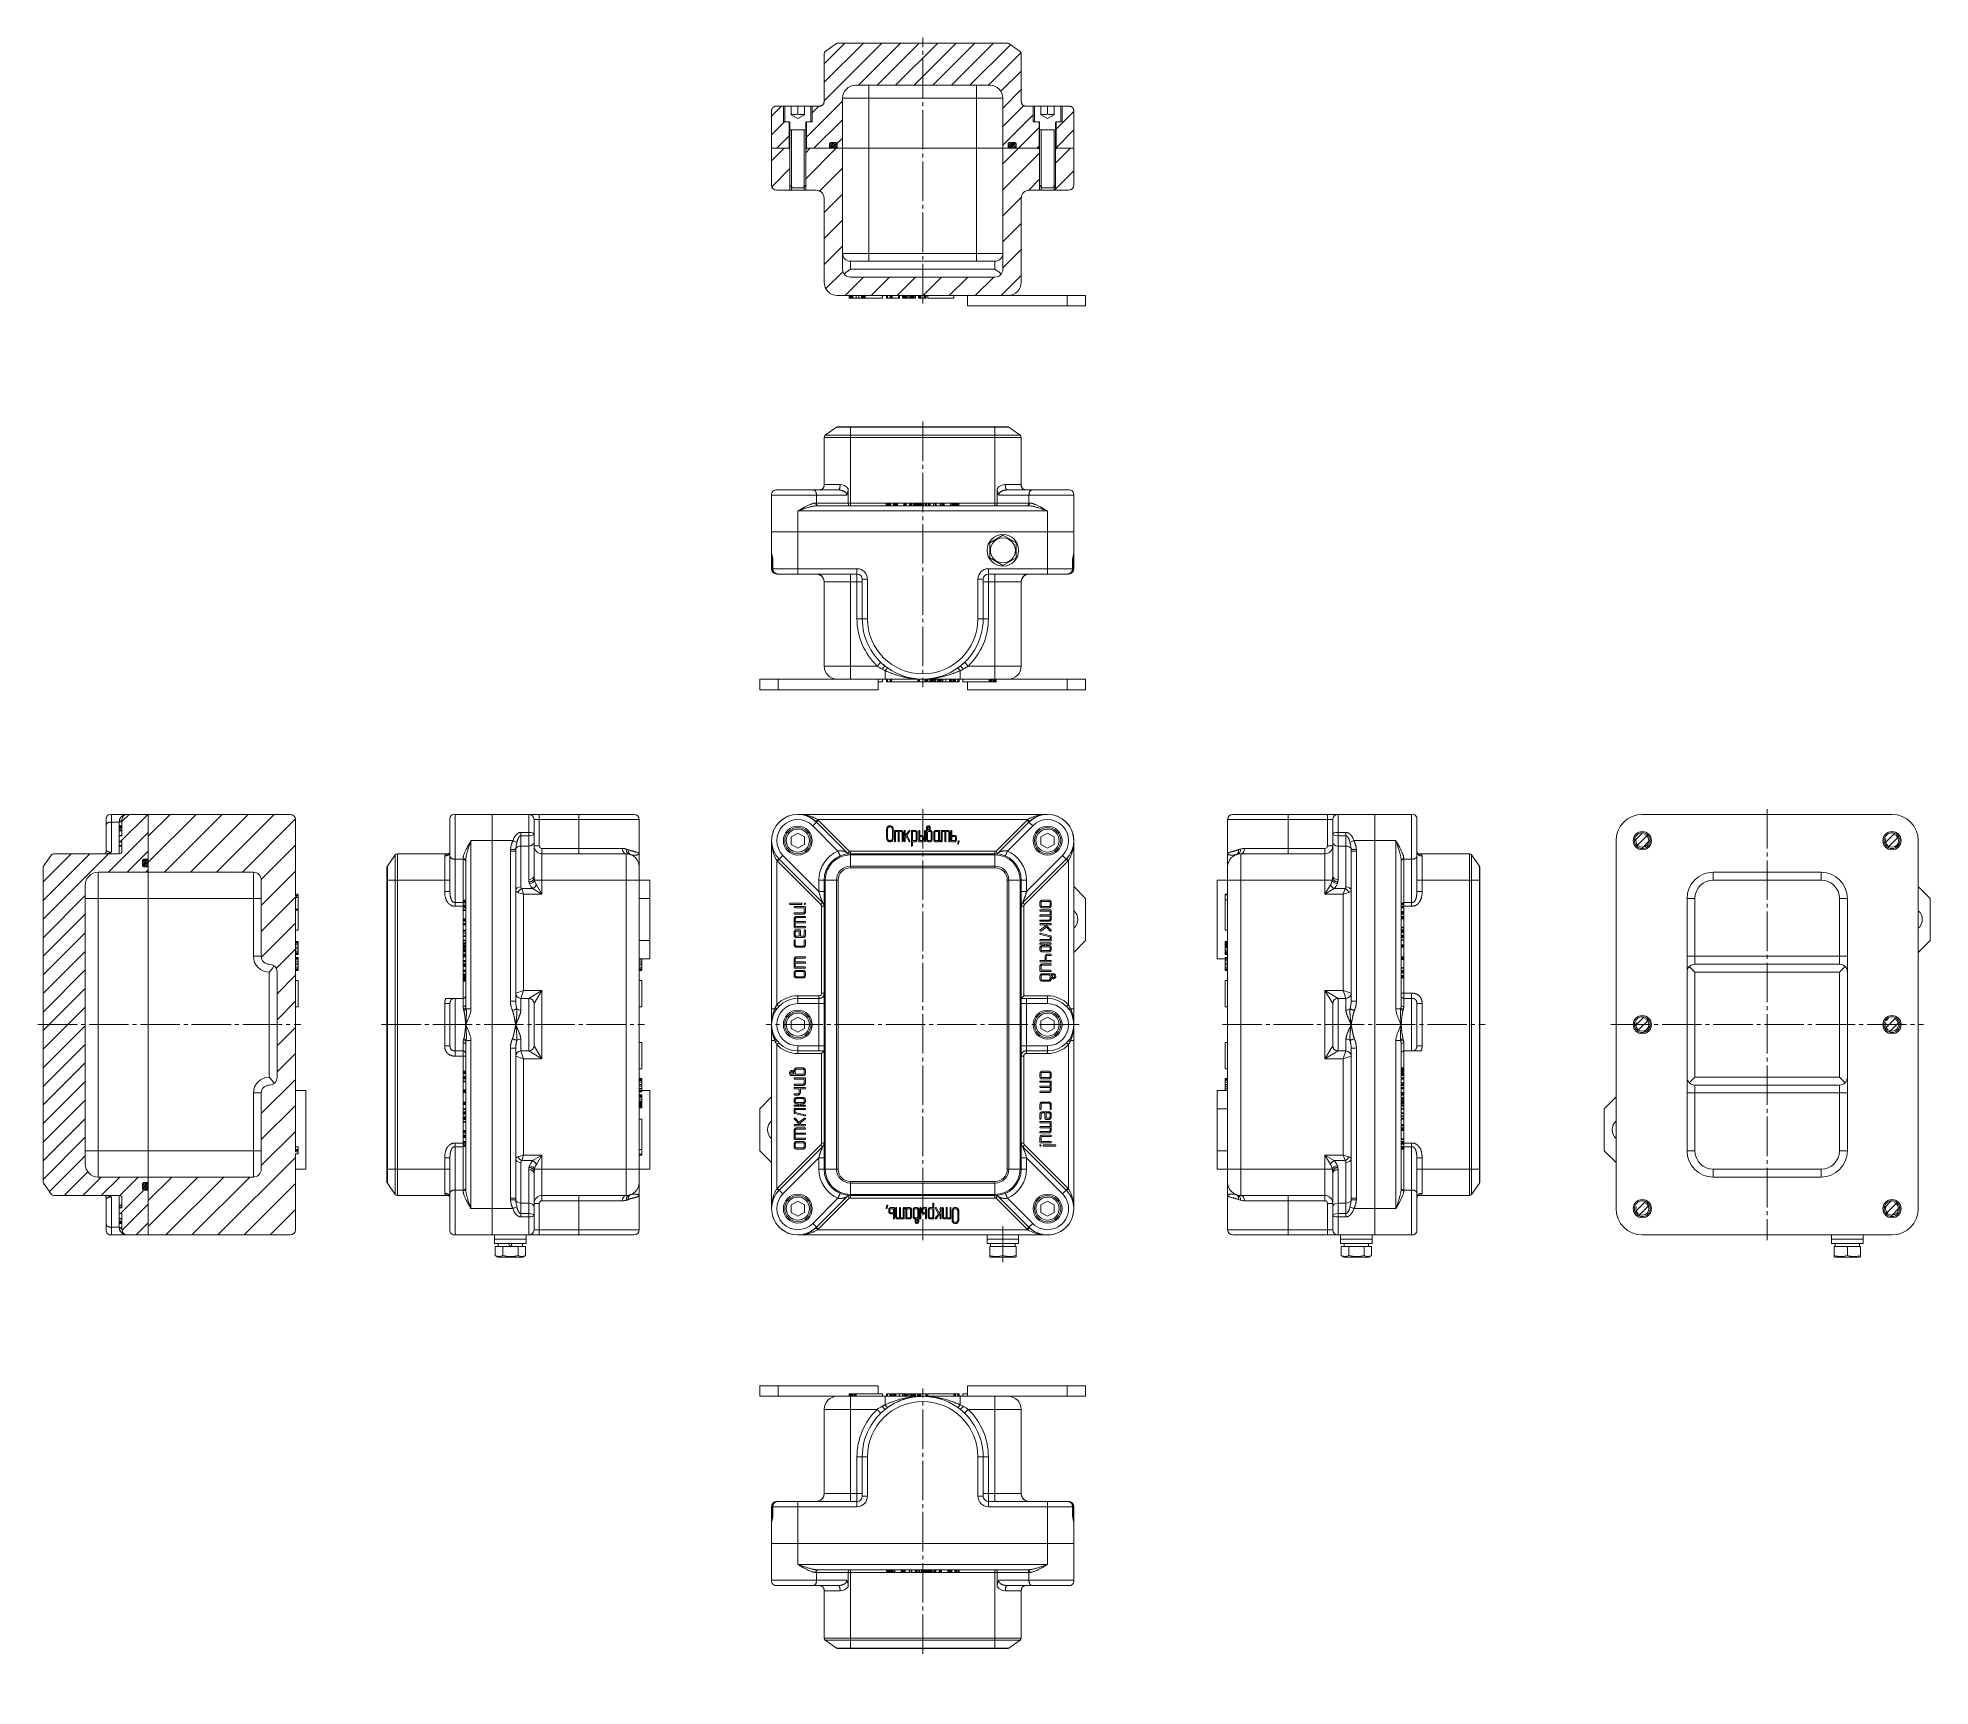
# Model space of a CAD drawing. Header units: millimetres. Extents: x -337 to 383, y -252 to 375.
import ezdxf

# ---------------------------------------------------------------- set-up
doc = ezdxf.new("R2010")
doc.units = ezdxf.units.MM
doc.linetypes.add('K5LT_AXLED', pattern=[19.5, 15, -1.5, 1.5, -1.5])
doc.linetypes.add('K5LT_THIN', pattern=[0])
pattern_1 = [(45, (0, 0), (-0.3535534, 0.3535534), [])]
pattern_2 = [(45, (0, 0), (-3.535534, 3.535534), [])]
pattern_3 = [(45, (0, 0), (-4.94975, 4.94975), [])]
pattern_4 = [(45, (0, 0), (-1.414214, 1.414214), [])]

# ---------------------------------------------------------------- blocks, each defined once
blk = doc.blocks.new('U0')
h = blk.add_hatch()
h.set_pattern_fill('', angle=45, style=0, pattern_type=0)
h.set_pattern_definition(pattern_2)
h.paths.add_polyline_path([(57.5, 333.4), (57.5, 343.4), (57.5, 347.4), (57.28, 348.51), (56.61, 349.18), (55.5, 349.4), (53, 349.4), (53, 343.4), (50.75, 343.4), (50.75, 333.4)])
h.paths.add_polyline_path([(37.5, 351.4), (37.5, 369.38), (37.21, 370.08), (37.07, 370.19), (32.76, 373.22), (32.18, 373.4), (-32.18, 373.4), (-32.76, 373.22), (-37.07, 370.19), (-37.48, 369.55), (-37.5, 369.38), (-37.5, 351.4), (-37.72, 350.29), (-38.39, 349.62), (-39.5, 349.4), (-42, 349.4), (-42, 343.4), (-44.25, 343.4), (-44.25, 333.4), (-35.7, 333.4), (-35.56, 333.46), (-35.5, 333.6), (-35.5, 335.2), (-35.38, 335.48), (-35.1, 335.6), (-32.9, 335.6), (-32.62, 335.48), (-32.5, 335.2), (-32.5, 333.6), (-32.44, 333.46), (-32.3, 333.4), (-30.5, 333.4), (-30.5, 352.4), (-29.72, 355.09), (-27.61, 356.93), (-25.5, 357.4), (25.5, 357.4), (28.19, 356.61), (30.03, 354.51), (30.5, 352.4), (30.5, 333.4), (32.3, 333.4), (32.44, 333.46), (32.5, 333.6), (32.5, 335.2), (32.62, 335.48), (32.9, 335.6), (35.1, 335.6), (35.38, 335.48), (35.5, 335.2), (35.5, 333.6), (35.56, 333.46), (35.7, 333.4), (44.25, 333.4), (44.25, 343.4), (42, 343.4), (42, 349.4), (39.5, 349.4), (38.39, 349.62), (37.72, 350.29)])
h.paths.add_polyline_path([(-57.5, 343.4), (-57.5, 333.4), (-50.75, 333.4), (-50.75, 343.4), (-53, 343.4), (-53, 349.4), (-55.5, 349.4), (-56.61, 349.18), (-57.28, 348.51), (-57.5, 347.4)])
h = blk.add_hatch()
h.set_pattern_fill('', angle=45, style=0, pattern_type=0)
h.set_pattern_definition(pattern_3)
h.paths.add_polyline_path([(-50.5, 332.94), (-50.96, 333.4), (-57.5, 333.4), (-57.5, 324.4), (-57.5, 319.4), (-56.91, 317.98), (-55.5, 317.4), (-49.96, 317.4), (-49.96, 318.86), (-50.5, 319.4)])
h.paths.add_polyline_path([(-44.5, 332.94), (-44.5, 319.4), (-45.04, 318.86), (-45.04, 317.4), (-40.5, 317.4), (-38.49, 316.62), (-37.52, 314.7), (-37.5, 314.4), (-37.5, 282.4), (-36.72, 279.71), (-34.61, 277.86), (-32.5, 277.4), (32.5, 277.4), (35.19, 278.18), (37.03, 280.29), (37.5, 282.4), (37.5, 314.4), (38.27, 316.41), (40.19, 317.38), (40.5, 317.4), (45.04, 317.4), (45.04, 318.86), (44.5, 319.4), (44.5, 332.94), (44.04, 333.4), (30.5, 333.4), (30.5, 287.4), (29.73, 285.39), (27.81, 284.41), (27.5, 284.4), (-27.5, 284.4), (-29.51, 285.17), (-30.48, 287.09), (-30.5, 287.4), (-30.5, 333.4), (-44.04, 333.4)])
h.paths.add_polyline_path([(50.5, 332.94), (50.5, 319.4), (49.96, 318.86), (49.96, 317.4), (55.5, 317.4), (56.91, 317.98), (57.5, 319.4), (57.5, 324.4), (57.5, 333.4), (50.96, 333.4)])
h = blk.add_hatch()
h.set_pattern_fill('', angle=45, style=0, pattern_type=0)
h.set_pattern_definition(pattern_1)
h.paths.add_polyline_path([(-35.7, 333.4), (-32.3, 333.4), (-32.44, 333.46), (-32.5, 333.6), (-32.5, 335.2), (-32.62, 335.48), (-32.9, 335.6), (-35.1, 335.6), (-35.38, 335.48), (-35.5, 335.2), (-35.5, 333.6), (-35.56, 333.46), (-35.7, 333.4)])
h.paths.add_polyline_path([(32.3, 333.4), (35.7, 333.4), (35.56, 333.46), (35.5, 333.6), (35.5, 333.6), (35.5, 335.2), (35.38, 335.48), (35.1, 335.6), (32.9, 335.6), (32.62, 335.48), (32.5, 335.2), (32.5, 333.6), (32.44, 333.46)])
at = {"color": 30, "linetype": 'K5LT_AXLED', "lineweight": 18, "true_color": 0xff8000}
blk.add_line((0, 274.4), (0, 375.4), dxfattribs=at)
at = {"color": 7, "linetype": 'K5LT_THIN', "lineweight": 18}
for p, q in [((-37.5, 369.38), (-37.5, 351.4)), ((-37.07, 370.19), (-32.76, 373.22)), ((32.18, 373.4), (-32.18, 373.4)), ((32.76, 373.22), (37.07, 370.19)), ((37.5, 351.4), (37.5, 369.38)), ((-25.5, 357.4), (25.5, 357.4)), ((-20.5, 357.4), (-20.5, 352.4)), ((20.5, 352.4), (20.5, 357.4)), ((-57.5, 343.4), (-57.5, 347.4)), ((-53, 349.4), (-55.5, 349.4)), ((-53, 343.4), (-53, 349.4)), ((-51.9, 349.4), (-53, 349.4)), ((-52.5, 348.8), (-52.5, 343.4)), ((-50, 349.4), (-51.9, 349.4)), ((-47.5, 349.4), (-50, 349.4)), ((-50, 349.4), (-50, 346.17)), ((-50, 346.17), (-47.5, 344.73)), ((-45, 349.4), (-47.5, 349.4)), ((-47.5, 346.4), (-47.5, 349.4)), ((-45, 346.17), (-47.5, 344.73)), ((-43.1, 349.4), (-45, 349.4)), ((-45, 346.17), (-45, 349.4)), ((-42, 349.4), (-43.1, 349.4)), ((-42.5, 348.8), (-42.5, 343.4)), ((-42, 343.4), (-42, 349.4)), ((-39.5, 349.4), (-42, 349.4)), ((-20.5, 352.4), (-30.5, 352.4)), ((-30.5, 352.4), (-30.5, 333.4)), ((-20.5, 352.4), (-20.5, 333.4)), ((-20.5, 352.4), (20.5, 352.4)), ((20.5, 352.4), (20.5, 333.4)), ((30.5, 352.4), (20.5, 352.4)), ((30.5, 333.4), (30.5, 352.4)), ((42, 349.4), (39.5, 349.4)), ((42, 343.4), (42, 349.4)), ((43.1, 349.4), (42, 349.4)), ((42.5, 348.8), (42.5, 343.4)), ((45, 349.4), (43.1, 349.4)), ((47.5, 349.4), (45, 349.4)), ((45, 349.4), (45, 346.17)), ((45, 346.17), (47.5, 344.73)), ((50, 349.4), (47.5, 349.4)), ((47.5, 346.4), (47.5, 349.4)), ((50, 346.17), (47.5, 344.73)), ((51.9, 349.4), (50, 349.4)), ((50, 346.17), (50, 349.4)), ((53, 349.4), (51.9, 349.4)), ((52.5, 348.8), (52.5, 343.4)), ((53, 343.4), (53, 349.4)), ((55.5, 349.4), (53, 349.4)), ((57.5, 343.4), (57.5, 347.4)), ((-57.5, 343.4), (-57.5, 333.4)), ((-53, 343.4), (-50.75, 343.4)), ((-52.5, 343.4), (-50.75, 343.4)), ((-50.75, 333.4), (-50.75, 343.4)), ((-50.5, 343.15), (-50.5, 319.4)), ((-50.5, 340.4), (-44.5, 340.4)), ((-49.96, 340.4), (-49.96, 318.86)), ((-45.04, 340.4), (-45.04, 318.86)), ((-44.5, 343.15), (-44.5, 319.4)), ((-44.25, 343.4), (-42.5, 343.4)), ((-44.25, 333.4), (-44.25, 343.4)), ((-44.25, 343.4), (-42, 343.4)), ((42, 343.4), (44.25, 343.4)), ((42.5, 343.4), (44.25, 343.4)), ((44.25, 333.4), (44.25, 343.4)), ((44.5, 343.15), (44.5, 319.4)), ((44.5, 340.4), (50.5, 340.4)), ((45.04, 340.4), (45.04, 318.86)), ((49.96, 340.4), (49.96, 318.86)), ((50.5, 343.15), (50.5, 319.4)), ((50.75, 343.4), (53, 343.4)), ((50.75, 333.4), (50.75, 343.4)), ((50.75, 343.4), (52.5, 343.4)), ((57.5, 333.4), (57.5, 343.4)), ((-50.75, 333.4), (-57.5, 333.4)), ((-50.96, 333.4), (-57.5, 333.4)), ((-57.5, 333.4), (-57.5, 324.4)), ((-50.5, 332.94), (-50.96, 333.4)), ((-50.5, 333.4), (-50.75, 333.4)), ((-50.5, 332.94), (-50.5, 317.4)), ((-44.25, 333.4), (-44.5, 333.4)), ((-44.5, 332.94), (-44.04, 333.4)), ((-44.5, 332.94), (-44.5, 317.4)), ((-35.7, 333.4), (-44.25, 333.4)), ((-30.5, 333.4), (-44.04, 333.4)), ((-35.7, 333.4), (-32.3, 333.4)), ((-35.5, 335.2), (-35.5, 333.6)), ((-35.5, 335.2), (-35.5, 333.6)), ((-32.9, 335.6), (-35.1, 335.6)), ((-32.9, 335.6), (-35.1, 335.6)), ((-32.5, 333.6), (-32.5, 335.2)), ((-32.5, 333.6), (-32.5, 335.2)), ((-30.5, 333.4), (-32.3, 333.4)), ((-30.5, 333.4), (-20.5, 333.4)), ((-30.5, 333.4), (-20.5, 333.4)), ((-30.5, 333.4), (-30.5, 287.4)), ((20.5, 333.4), (-20.5, 333.4)), ((20.5, 333.4), (-20.5, 333.4)), ((-20.5, 293.4), (-20.5, 333.4)), ((20.5, 333.4), (30.5, 333.4)), ((20.5, 293.4), (20.5, 333.4)), ((20.5, 333.4), (30.5, 333.4)), ((32.3, 333.4), (30.5, 333.4)), ((30.5, 287.4), (30.5, 333.4)), ((44.04, 333.4), (30.5, 333.4)), ((32.3, 333.4), (35.7, 333.4)), ((32.5, 335.2), (32.5, 333.6)), ((32.5, 335.2), (32.5, 333.6)), ((35.1, 335.6), (32.9, 335.6)), ((35.1, 335.6), (32.9, 335.6)), ((35.5, 333.6), (35.5, 335.2)), ((35.5, 333.6), (35.5, 335.2)), ((44.25, 333.4), (35.7, 333.4)), ((44.5, 332.94), (44.04, 333.4)), ((44.5, 333.4), (44.25, 333.4)), ((44.5, 332.94), (44.5, 317.4)), ((50.75, 333.4), (50.5, 333.4)), ((50.5, 332.94), (50.96, 333.4)), ((50.5, 332.94), (50.5, 317.4)), ((57.5, 333.4), (50.75, 333.4)), ((57.5, 333.4), (50.96, 333.4)), ((57.5, 324.4), (57.5, 333.4)), ((-57.5, 324.4), (-57.5, 319.4)), ((57.5, 324.4), (57.5, 319.4)), ((-55.5, 317.4), (-49.96, 317.4)), ((-50.5, 319.4), (-49.5, 318.4)), ((-49.96, 317.4), (-49.96, 318.86)), ((-45.04, 317.4), (-49.96, 317.4)), ((-49.5, 318.4), (-45.5, 318.4)), ((-44.5, 319.4), (-45.5, 318.4)), ((-45.04, 317.4), (-45.04, 318.86)), ((-45.04, 317.4), (-40.5, 317.4)), ((40.5, 317.4), (45.04, 317.4)), ((44.5, 319.4), (45.5, 318.4)), ((45.04, 317.4), (45.04, 318.86)), ((49.96, 317.4), (45.04, 317.4)), ((45.5, 318.4), (49.5, 318.4)), ((50.5, 319.4), (49.5, 318.4)), ((49.96, 317.4), (49.96, 318.86)), ((49.96, 317.4), (55.5, 317.4)), ((-37.5, 314.4), (-37.5, 314.43)), ((-37.5, 314.42), (-37.5, 314.4)), ((-37.5, 314.4), (-37.5, 282.4)), ((37.5, 314.4), (37.5, 314.45)), ((37.5, 282.4), (37.5, 314.4)), ((-30.5, 293.4), (-20.5, 293.4)), ((-27.5, 287.4), (-27.5, 290.4)), ((-27.5, 290.4), (27.5, 290.4)), ((-20.5, 293.4), (20.5, 293.4)), ((-20.5, 293.4), (-20.5, 290.4)), ((20.5, 293.4), (30.5, 293.4)), ((20.5, 293.4), (20.5, 290.4)), ((27.5, 290.4), (27.5, 287.4)), ((-27.5, 287.4), (27.5, 287.4)), ((27.5, 284.4), (-27.5, 284.4)), ((32.5, 277.4), (-32.5, 277.4)), ((-27.99, 277.4), (-27.99, 276.4)), ((-27.88, 276.4), (-27.99, 276.4)), ((-27.88, 277.4), (-27.88, 276.4)), ((-27.6, 276.4), (-27.88, 276.4)), ((-27.6, 277.4), (-27.6, 276.4)), ((-27.38, 276.4), (-27.6, 276.4)), ((-27.38, 277.4), (-27.38, 276.4)), ((-27.16, 276.4), (-27.38, 276.4)), ((-27.16, 277.4), (-27.16, 276.4)), ((-26.91, 276.4), (-27.16, 276.4)), ((-26.91, 277.4), (-26.91, 276.4)), ((-26.63, 276.4), (-26.91, 276.4)), ((-26.63, 277.4), (-26.63, 276.4)), ((-25.3, 276.4), (-26.63, 276.4)), ((-25.3, 277.4), (-25.3, 276.4)), ((-24.3, 276.4), (-25.3, 276.4)), ((-24.3, 277.4), (-24.3, 276.4)), ((-23.25, 276.4), (-24.3, 276.4)), ((-23.25, 277.4), (-23.25, 276.4)), ((-22.94, 276.4), (-23.25, 276.4)), ((-22.94, 277.4), (-22.94, 276.4)), ((-22.65, 276.4), (-22.94, 276.4)), ((-22.65, 277.4), (-22.65, 276.4)), ((-22.47, 276.4), (-22.65, 276.4)), ((-22.47, 277.4), (-22.47, 276.4)), ((-22.29, 276.4), (-22.47, 276.4)), ((-22.29, 277.4), (-22.29, 276.4)), ((-22, 276.4), (-22.29, 276.4)), ((-22, 277.4), (-22, 276.4)), ((-21.9, 276.4), (-22, 276.4)), ((-21.9, 277.4), (-21.9, 276.4)), ((-15.3, 276.4), (-21.9, 276.4)), ((-15.3, 277.4), (-15.3, 276.4)), ((-13.82, 277.4), (-13.82, 276.4)), ((-13.8, 276.4), (-13.82, 276.4)), ((-13.8, 277.4), (-13.8, 276.4)), ((-13.74, 276.4), (-13.8, 276.4)), ((-13.74, 277.4), (-13.74, 276.4)), ((-13.7, 276.4), (-13.74, 276.4)), ((-13.7, 277.4), (-13.7, 276.4)), ((-13.63, 276.4), (-13.7, 276.4)), ((-13.63, 277.4), (-13.63, 276.4)), ((-13.56, 276.4), (-13.63, 276.4)), ((-13.56, 277.4), (-13.56, 276.4)), ((-13.48, 276.4), (-13.56, 276.4)), ((-13.48, 277.4), (-13.48, 276.4)), ((-13.38, 276.4), (-13.48, 276.4)), ((-13.38, 277.4), (-13.38, 276.4)), ((-12.43, 276.4), (-13.38, 276.4)), ((-12.43, 277.4), (-12.43, 276.4)), ((-12.42, 276.4), (-12.43, 276.4)), ((-12.42, 277.4), (-12.42, 276.4)), ((-12.38, 276.4), (-12.42, 276.4)), ((-12.38, 277.4), (-12.38, 276.4)), ((-12.3, 276.4), (-12.38, 276.4)), ((-12.3, 277.4), (-12.3, 276.4)), ((-12.23, 276.4), (-12.3, 276.4)), ((-12.23, 277.4), (-12.23, 276.4)), ((-12.16, 276.4), (-12.23, 276.4)), ((-12.16, 277.4), (-12.16, 276.4)), ((-12.09, 276.4), (-12.16, 276.4)), ((-12.09, 277.4), (-12.09, 276.4)), ((-12, 276.4), (-12.09, 276.4)), ((-12, 277.4), (-12, 276.4)), ((-11.96, 276.4), (-12, 276.4)), ((-11.96, 277.4), (-11.96, 276.4)), ((-11.89, 276.4), (-11.96, 276.4)), ((-11.89, 277.4), (-11.89, 276.4)), ((-11.82, 276.4), (-11.89, 276.4)), ((-11.82, 277.4), (-11.82, 276.4)), ((-11.73, 276.4), (-11.82, 276.4)), ((-11.73, 277.4), (-11.73, 276.4)), ((-11.64, 276.4), (-11.73, 276.4)), ((-11.64, 277.4), (-11.64, 276.4)), ((-11.59, 276.4), (-11.64, 276.4)), ((-11.59, 277.4), (-11.59, 276.4)), ((-11.58, 276.4), (-11.59, 276.4)), ((-11.58, 277.4), (-11.58, 276.4)), ((-11.57, 276.4), (-11.58, 276.4)), ((-11.57, 277.4), (-11.57, 276.4)), ((-9.25, 276.4), (-11.57, 276.4)), ((-9.25, 277.4), (-9.25, 276.4)), ((-9.16, 276.4), (-9.25, 276.4)), ((-9.16, 277.4), (-9.16, 276.4)), ((-9.08, 276.4), (-9.16, 276.4)), ((-9.08, 277.4), (-9.08, 276.4)), ((-9.01, 276.4), (-9.08, 276.4)), ((-9.01, 277.4), (-9.01, 276.4)), ((-8.94, 276.4), (-9.01, 276.4)), ((-8.94, 277.4), (-8.94, 276.4)), ((-8.87, 276.4), (-8.94, 276.4)), ((-8.87, 277.4), (-8.87, 276.4)), ((-8.83, 276.4), (-8.87, 276.4)), ((-8.83, 277.4), (-8.83, 276.4)), ((-8.82, 276.4), (-8.83, 276.4)), ((-8.82, 277.4), (-8.82, 276.4)), ((-7.7, 277.4), (-7.7, 276.4)), ((-7.65, 276.4), (-7.7, 276.4)), ((-7.65, 277.4), (-7.65, 276.4)), ((-7.49, 276.4), (-7.65, 276.4)), ((-7.49, 277.4), (-7.49, 276.4)), ((-7.32, 276.4), (-7.49, 276.4)), ((-7.32, 277.4), (-7.32, 276.4)), ((-7.07, 276.4), (-7.32, 276.4)), ((-7.07, 277.4), (-7.07, 276.4)), ((-6.74, 276.4), (-7.07, 276.4)), ((-6.74, 277.4), (-6.74, 276.4)), ((-6.37, 276.4), (-6.74, 276.4)), ((-6.37, 277.4), (-6.37, 276.4)), ((-5.98, 276.4), (-6.37, 276.4)), ((-5.98, 277.4), (-5.98, 276.4)), ((-5.54, 276.4), (-5.98, 276.4)), ((-5.54, 277.4), (-5.54, 276.4)), ((-4.86, 276.4), (-5.54, 276.4)), ((-4.86, 277.4), (-4.86, 276.4)), ((-4.45, 276.4), (-4.86, 276.4)), ((-4.45, 277.4), (-4.45, 276.4)), ((-4.08, 276.4), (-4.45, 276.4)), ((-4.08, 277.4), (-4.08, 276.4)), ((-3.71, 276.4), (-4.08, 276.4)), ((-3.71, 277.4), (-3.71, 276.4)), ((-3.37, 276.4), (-3.71, 276.4)), ((-3.37, 277.4), (-3.37, 276.4)), ((-2.86, 276.4), (-3.37, 276.4)), ((-2.86, 277.4), (-2.86, 276.4)), ((-2.7, 276.4), (-2.86, 276.4)), ((-2.7, 277.4), (-2.7, 276.4)), ((-2.7, 277.4), (-1.7, 277.4)), ((-1.56, 277.4), (-1.56, 276.4)), ((-1.54, 276.4), (-1.56, 276.4)), ((-1.54, 277.4), (-1.54, 276.4)), ((-1.5, 276.4), (-1.54, 276.4)), ((-1.5, 277.4), (-1.5, 276.4)), ((-1.42, 276.4), (-1.5, 276.4)), ((-1.42, 277.4), (-1.42, 276.4)), ((-1.36, 276.4), (-1.42, 276.4)), ((-1.36, 277.4), (-1.36, 276.4)), ((-1.28, 276.4), (-1.36, 276.4)), ((-1.28, 277.4), (-1.28, 276.4)), ((-1.21, 276.4), (-1.28, 276.4)), ((-1.21, 277.4), (-1.21, 276.4)), ((-1.12, 276.4), (-1.21, 276.4)), ((-1.12, 277.4), (-1.12, 276.4)), ((-1.08, 276.4), (-1.12, 276.4)), ((-1.08, 277.4), (-1.08, 276.4)), ((-1.02, 276.4), (-1.08, 276.4)), ((-1.02, 277.4), (-1.02, 276.4)), ((-0.95, 276.4), (-1.02, 276.4)), ((-0.95, 277.4), (-0.95, 276.4)), ((-0.85, 276.4), (-0.95, 276.4)), ((-0.85, 277.4), (-0.85, 276.4)), ((-0.77, 276.4), (-0.85, 276.4)), ((-0.77, 277.4), (-0.77, 276.4)), ((-0.72, 276.4), (-0.77, 276.4)), ((-0.72, 277.4), (-0.72, 276.4)), ((-0.7, 276.4), (-0.72, 276.4)), ((-0.7, 277.4), (-0.7, 276.4)), ((-0.69, 276.4), (-0.7, 276.4)), ((-0.69, 277.4), (-0.69, 276.4)), ((0.65, 276.4), (-0.69, 276.4)), ((0.65, 277.4), (0.65, 276.4)), ((0.71, 276.4), (0.65, 276.4)), ((0.71, 277.4), (0.71, 276.4)), ((0.78, 276.4), (0.71, 276.4)), ((0.78, 277.4), (0.78, 276.4)), ((0.85, 276.4), (0.78, 276.4)), ((0.85, 277.4), (0.85, 276.4)), ((0.93, 276.4), (0.85, 276.4)), ((0.93, 277.4), (0.93, 276.4)), ((1.01, 276.4), (0.93, 276.4)), ((1.01, 277.4), (1.01, 276.4)), ((1.09, 276.4), (1.01, 276.4)), ((1.09, 277.4), (1.09, 276.4)), ((1.16, 276.4), (1.09, 276.4)), ((1.16, 277.4), (1.16, 276.4)), ((1.23, 276.4), (1.16, 276.4)), ((1.23, 277.4), (1.23, 276.4)), ((1.31, 276.4), (1.23, 276.4)), ((1.31, 277.4), (1.31, 276.4)), ((1.35, 276.4), (1.31, 276.4)), ((1.35, 277.4), (1.35, 276.4)), ((1.36, 276.4), (1.35, 276.4)), ((1.36, 277.4), (1.36, 276.4)), ((1.9, 277.4), (1.9, 276.4)), ((11.9, 276.4), (1.9, 276.4)), ((11.9, 277.4), (11.9, 276.4)), ((17, 277.4), (17, 273.4)), ((55, 277.4), (32.5, 277.4)), ((62, 277.4), (55, 277.4)), ((55, 277.4), (55, 273.4)), ((62, 277.4), (62, 273.4)), ((55, 273.4), (17, 273.4)), ((62, 273.4), (55, 273.4))]:
    blk.add_line(p, q, dxfattribs=at)
for centre, radius, start, end in [((-36.5, 369.38), 1, 125, 180), ((-32.18, 372.4), 1, 90, 125), ((32.18, 372.4), 1, 55, 90), ((36.5, 369.38), 1, 0, 55), ((-25.5, 352.4), 5, 90, 180), ((25.5, 352.4), 5, 0, 90), ((-51.9, 348.8), 0.6, 90, 180), ((-43.1, 348.8), 0.6, 0, 90), ((43.1, 348.8), 0.6, 90, 180), ((51.9, 348.8), 0.6, 0, 90), ((-50.75, 343.15), 0.25, 0, 89.9976), ((-50.75, 343.15), 0.25, 89.9976, 90), ((-44.25, 343.15), 0.25, 90.0024, 180), ((-44.25, 343.15), 0.25, 90, 90.0024), ((44.25, 343.15), 0.25, 0, 89.9976), ((44.25, 343.15), 0.25, 89.9976, 90), ((50.75, 343.15), 0.25, 90.0024, 180), ((50.75, 343.15), 0.25, 90, 90.0024), ((-35.7, 333.6), 0.2, 269.99999, 0), ((-35.7, 333.6), 0.2, 270, 0), ((-35.1, 335.2), 0.4, 90, 180), ((-35.1, 335.2), 0.4, 90, 180), ((-32.9, 335.2), 0.4, 0, 90), ((-32.9, 335.2), 0.4, 0, 90), ((-32.3, 333.6), 0.2, 180, 269.99939), ((-32.3, 333.6), 0.2, 180, 270), ((32.3, 333.6), 0.2, 270.00061, 0), ((32.3, 333.6), 0.2, 270, 0), ((32.9, 335.2), 0.4, 90, 180), ((32.9, 335.2), 0.4, 90, 180), ((35.1, 335.2), 0.4, 0, 90), ((35.1, 335.2), 0.4, 0, 90), ((35.7, 333.6), 0.2, 180, 270.00001), ((35.7, 333.6), 0.2, 180, 270), ((-55.5, 319.4), 2, 180, 270), ((-40.5, 314.4), 3, 0, 90), ((40.5, 314.4), 3, 90, 180), ((55.5, 319.4), 2, 270, 0), ((-27.5, 293.4), 3, 180, 270), ((27.5, 293.4), 3, 270, 0), ((-32.5, 282.4), 5, 180, 270), ((-27.5, 287.4), 3, 180, 270), ((27.5, 287.4), 3, 270, 0), ((32.5, 282.4), 5, 270, 0)]:
    blk.add_arc(centre, radius, start, end, dxfattribs=at)
for points in [[(-55.5, 349.4), (-57.5, 349.4), (-57.5, 347.4)], [(-39.5, 349.4), (-37.5, 349.4), (-37.5, 351.4)], [(39.5, 349.4), (37.5, 349.4), (37.5, 351.4)], [(55.5, 349.4), (57.5, 349.4), (57.5, 347.4)]]:
    blk.add_open_spline(points, degree=2, dxfattribs=at)
for points, knots in [([(-47.5, 346.4), (-47.66, 346.34), (-47.92, 346.27), (-48.26, 346.21), (-48.5, 346.18), (-48.71, 346.17), (-48.93, 346.18), (-49.17, 346.2), (-49.53, 346.26), (-49.81, 346.33), (-50, 346.4)], [0, 0, 0, 0, 2.178627, 3.451141, 4.433013, 5.326859, 6.257229, 7.197702, 8.458371, 11, 11, 11, 11]), ([(-45, 346.4), (-45.16, 346.34), (-45.42, 346.27), (-45.76, 346.21), (-46, 346.18), (-46.21, 346.17), (-46.43, 346.18), (-46.67, 346.2), (-47.03, 346.26), (-47.31, 346.33), (-47.5, 346.4)], [0, 0, 0, 0, 2.178627, 3.451141, 4.433013, 5.326859, 6.257229, 7.197702, 8.458371, 11, 11, 11, 11]), ([(-39.5, 349.4), (-39.5, 349.4), (-39.5, 349.4), (-39.48, 349.4), (-39.47, 349.4), (-39.44, 349.4), (-39.43, 349.4), (-39.39, 349.4), (-39.36, 349.4), (-39.27, 349.4), (-39.22, 349.41), (-39.05, 349.43), (-38.94, 349.44), (-38.72, 349.5), (-38.61, 349.53), (-38.47, 349.59), (-38.44, 349.6), (-38.37, 349.64), (-38.33, 349.66), (-38.28, 349.69), (-38.26, 349.7), (-38.21, 349.73), (-38.19, 349.75), (-38.16, 349.77), (-38.15, 349.78), (-38.13, 349.79), (-38.12, 349.8), (-38.1, 349.82), (-38.09, 349.83), (-38.07, 349.84), (-38.07, 349.85), (-38.06, 349.86), (-38.05, 349.86), (-38.04, 349.87), (-38.03, 349.88), (-38.02, 349.89), (-38.02, 349.89), (-38.01, 349.9), (-38, 349.91), (-37.99, 349.92), (-37.98, 349.93), (-37.97, 349.94), (-37.96, 349.95), (-37.95, 349.96), (-37.95, 349.97), (-37.93, 349.98), (-37.92, 349.99), (-37.9, 350.02), (-37.89, 350.03), (-37.87, 350.05), (-37.86, 350.07), (-37.84, 350.1), (-37.82, 350.13), (-37.79, 350.18), (-37.77, 350.2), (-37.75, 350.25), (-37.73, 350.28), (-37.71, 350.32), (-37.7, 350.33), (-37.68, 350.38), (-37.67, 350.41), (-37.63, 350.51), (-37.61, 350.57), (-37.58, 350.69), (-37.56, 350.75), (-37.53, 350.92), (-37.52, 351.03), (-37.51, 351.19), (-37.5, 351.24), (-37.5, 351.31), (-37.5, 351.35), (-37.5, 351.37)], [0.000028, 0.000028, 0.000028, 0.000028, 0.0125, 0.0125, 0.673521, 0.673521, 1.34707, 1.34707, 2.694168, 2.694168, 5.388365, 5.388365, 10.776759, 10.776759, 15.871105, 15.871105, 17.66674, 17.66674, 19.413512, 19.413512, 20.53611, 20.53611, 21.658708, 21.658708, 22.23667, 22.23667, 22.814633, 22.814633, 23.392596, 23.392596, 23.733519, 23.733519, 24.074442, 24.074442, 24.415365, 24.415365, 24.756288, 24.756288, 25.127231, 25.127231, 25.498174, 25.498174, 25.869117, 25.869117, 26.24006, 26.24006, 26.915223, 26.915223, 27.590385, 27.590385, 28.265547, 28.265547, 29.551229, 29.551229, 30.83691, 30.83691, 32.102029, 32.102029, 32.887766, 32.887766, 34.459241, 34.459241, 37.60219, 37.60219, 40.260038, 40.260038, 45.575732, 45.575732, 48.090233, 48.090233, 49.088759, 49.088759, 49.088759, 49.088759]), ([(39.5, 349.4), (39.46, 349.4), (39.42, 349.4), (39.32, 349.4), (39.27, 349.4), (39.12, 349.42), (39.01, 349.43), (38.77, 349.48), (38.64, 349.52), (38.48, 349.59), (38.44, 349.6), (38.37, 349.64), (38.33, 349.66), (38.27, 349.69), (38.25, 349.71), (38.19, 349.75), (38.17, 349.77), (38.13, 349.79), (38.12, 349.8), (38.1, 349.82), (38.1, 349.82), (38.09, 349.83), (38.08, 349.84), (38.07, 349.84), (38.06, 349.85), (38.05, 349.86), (38.05, 349.86), (38.04, 349.87), (38.03, 349.88), (38.02, 349.89), (38.02, 349.89), (38, 349.9), (38, 349.91), (37.99, 349.92), (37.98, 349.93), (37.97, 349.94), (37.97, 349.94), (37.96, 349.95), (37.95, 349.96), (37.94, 349.97), (37.94, 349.98), (37.92, 349.99), (37.91, 350), (37.89, 350.03), (37.89, 350.04), (37.87, 350.06), (37.86, 350.07), (37.83, 350.11), (37.81, 350.14), (37.78, 350.18), (37.78, 350.19), (37.76, 350.22), (37.75, 350.23), (37.73, 350.28), (37.71, 350.32), (37.68, 350.39), (37.66, 350.42), (37.62, 350.53), (37.6, 350.6), (37.57, 350.73), (37.55, 350.8), (37.52, 350.98), (37.51, 351.11), (37.5, 351.25), (37.5, 351.27), (37.5, 351.31), (37.5, 351.33), (37.5, 351.35)], [0.000308, 0.000308, 0.000308, 0.000308, 2.076597, 2.076597, 4.672343, 4.672343, 9.863836, 9.863836, 16.402428, 16.402428, 18.260406, 18.260406, 20.071715, 20.071715, 21.556384, 21.556384, 23.041052, 23.041052, 23.657292, 23.657292, 23.989243, 23.989243, 24.321195, 24.321195, 24.653146, 24.653146, 24.985098, 24.985098, 25.317049, 25.317049, 25.649001, 25.649001, 25.991093, 25.991093, 26.333185, 26.333185, 26.675276, 26.675276, 27.017368, 27.017368, 27.35946, 27.35946, 28.0182, 28.0182, 28.67694, 28.67694, 29.33568, 29.33568, 31.023073, 31.023073, 31.467194, 31.467194, 32.355436, 32.355436, 34.131921, 34.131921, 35.883958, 35.883958, 39.388032, 39.388032, 42.64938, 42.64938, 48.579649, 48.579649, 49.716531, 49.716531, 50.485173, 50.485173, 50.485173, 50.485173]), ([(47.5, 346.4), (47.34, 346.34), (47.08, 346.27), (46.74, 346.21), (46.5, 346.18), (46.29, 346.17), (46.07, 346.18), (45.83, 346.2), (45.47, 346.26), (45.19, 346.33), (45, 346.4)], [0, 0, 0, 0, 2.178627, 3.451141, 4.433013, 5.326859, 6.257229, 7.197702, 8.458371, 11, 11, 11, 11]), ([(50, 346.4), (49.84, 346.34), (49.58, 346.27), (49.24, 346.21), (49, 346.18), (48.79, 346.17), (48.57, 346.18), (48.33, 346.2), (47.97, 346.26), (47.69, 346.33), (47.5, 346.4)], [0, 0, 0, 0, 2.178627, 3.451141, 4.433013, 5.326859, 6.257229, 7.197702, 8.458371, 11, 11, 11, 11]), ([(-29.84, 285.52), (-29.75, 285.61), (-29.55, 285.81), (-29.23, 286.09), (-28.97, 286.31), (-28.65, 286.57), (-28.24, 286.87), (-27.81, 287.18), (-27.56, 287.35), (-27.5, 287.4)], [0, 0, 0, 0, 1.392234, 3.074558, 4.33053, 4.871933, 7.102047, 9.253231, 10, 10, 10, 10]), ([(29.84, 285.52), (29.75, 285.61), (29.55, 285.81), (29.23, 286.09), (28.97, 286.31), (28.65, 286.57), (28.24, 286.87), (27.81, 287.18), (27.56, 287.35), (27.5, 287.4)], [0, 0, 0, 0, 1.392234, 3.074558, 4.33053, 4.871933, 7.102047, 9.253231, 10, 10, 10, 10])]:
    blk.add_open_spline(points, degree=3, knots=knots, dxfattribs=at)
blk = doc.blocks.new('U1')
at = {"color": 7, "linetype": 'K5LT_THIN', "lineweight": 18}
for p, q in [((-37.5, 205.42), (-37.5, 223.4)), ((-27.5, 223.4), (-37.5, 223.4)), ((-32.76, 227.24), (-37.07, 224.22)), ((-27.5, 224.22), (-37.07, 224.22)), ((-27.5, 227.24), (-32.76, 227.24)), ((-27.5, 227.42), (-32.18, 227.42)), ((-27.5, 227.42), (27.5, 227.42)), ((-27.5, 227.42), (-27.5, 227.24)), ((-27.5, 227.24), (-27.5, 224.22)), ((-27.5, 227.24), (27.5, 227.24)), ((-27.5, 224.22), (27.5, 224.22)), ((-27.5, 223.4), (-27.5, 224.22)), ((-27.5, 198.42), (-27.5, 223.4)), ((-27.5, 223.4), (27.5, 223.4)), ((27.5, 227.42), (32.18, 227.42)), ((27.5, 227.42), (27.5, 227.24)), ((27.5, 227.24), (27.5, 224.22)), ((27.5, 227.24), (32.76, 227.24)), ((27.5, 224.22), (37.07, 224.22)), ((27.5, 223.4), (27.5, 224.22)), ((27.5, 198.42), (27.5, 223.4)), ((27.5, 223.4), (37.5, 223.4)), ((32.76, 227.24), (37.07, 224.22)), ((37.5, 205.42), (37.5, 223.4)), ((-55.5, 203.42), (-41.84, 203.42)), ((-55.5, 203.42), (-53.16, 203.42)), ((-55.5, 203.42), (-53.16, 203.42)), ((-43.1, 203.42), (-51.9, 203.42)), ((-41.84, 203.42), (-32.22, 203.42)), ((-41.84, 203.42), (-39.5, 203.42)), ((-41.84, 203.42), (-39.5, 203.42)), ((-39.5, 203.42), (-39.49, 203.42)), ((-37.5, 205.42), (-31.43, 205.42)), ((-28.32, 203.89), (-28.32, 198.42)), ((28.32, 198.42), (28.32, 203.89)), ((31.43, 205.42), (37.5, 205.42)), ((32.22, 203.42), (41.84, 203.42)), ((37.5, 205.42), (37.5, 205.42)), ((37.5, 205.42), (37.5, 205.42)), ((39.5, 203.42), (41.84, 203.42)), ((39.5, 203.42), (41.84, 203.42)), ((41.84, 203.42), (55.5, 203.42)), ((51.9, 203.42), (43.1, 203.42)), ((53.16, 203.42), (55.5, 203.42)), ((53.16, 203.42), (55.5, 203.42)), ((-57.5, 195.42), (-57.5, 201.42)), ((-57.5, 201.42), (-40.43, 201.42)), ((-57.5, 187.42), (-57.5, 195.42)), ((-47.5, 187.42), (-47.5, 195.42)), ((47.5, 195.42), (-47.5, 195.42)), ((-40.64, 198.42), (-40.43, 198.42)), ((-40.43, 198.42), (-40.43, 201.42)), ((-40.43, 201.42), (-28.94, 201.42)), ((-40.43, 198.42), (-28.32, 198.42)), ((39.95, 197.42), (-39.95, 197.42)), ((-27.5, 198.42), (-28.32, 198.42)), ((-27.5, 197.42), (-27.5, 198.42)), ((-27.5, 198.42), (-13.87, 198.42)), ((-13.87, 197.42), (-13.87, 198.42)), ((-13.87, 198.42), (-13.86, 198.42)), ((-13.86, 197.42), (-13.86, 198.42)), ((-13.86, 198.42), (-13.81, 198.42)), ((-13.81, 197.42), (-13.81, 198.42)), ((-13.81, 198.42), (-13.75, 198.42)), ((-13.75, 197.42), (-13.75, 198.42)), ((-13.75, 198.42), (-13.68, 198.42)), ((-13.68, 197.42), (-13.68, 198.42)), ((-13.68, 198.42), (-13.63, 198.42)), ((-13.68, 198.42), (-13.68, 198.42)), ((-13.68, 197.42), (-13.68, 198.42)), ((-13.63, 197.42), (-13.63, 198.42)), ((-13.63, 198.42), (-13.58, 198.42)), ((-13.58, 198.42), (-13.54, 198.42)), ((-13.58, 197.42), (-13.58, 198.42)), ((-13.54, 198.42), (-13.51, 198.42)), ((-13.54, 197.42), (-13.54, 198.42)), ((-13.51, 198.42), (-13.33, 198.42)), ((-13.51, 197.42), (-13.51, 198.42)), ((-13.33, 197.42), (-13.33, 198.42)), ((-13.33, 198.42), (-13.32, 198.42)), ((-13.32, 197.42), (-13.32, 198.42)), ((-13.32, 198.42), (-12.91, 198.42)), ((-12.91, 198.42), (-12.85, 198.42)), ((-12.91, 197.42), (-12.91, 198.42)), ((-12.85, 197.42), (-12.85, 198.42)), ((-12.85, 198.42), (-12.69, 198.42)), ((-12.69, 197.42), (-12.69, 198.42)), ((-12.69, 198.42), (-12.65, 198.42)), ((-12.65, 198.42), (-12.43, 198.42)), ((-12.65, 197.42), (-12.65, 198.42)), ((-12.43, 197.42), (-12.43, 198.42)), ((-12.43, 198.42), (-12.18, 198.42)), ((-12.18, 197.42), (-12.18, 198.42)), ((-12.18, 198.42), (-11.1, 198.42)), ((-11.1, 197.42), (-11.1, 198.42)), ((-11.1, 198.42), (-11.1, 198.42)), ((-11.1, 197.42), (-11.1, 198.42)), ((-11.1, 198.42), (-11.08, 198.42)), ((-11.08, 198.42), (-11.04, 198.42)), ((-11.08, 197.42), (-11.08, 198.42)), ((-11.04, 198.42), (-10.98, 198.42)), ((-11.04, 197.42), (-11.04, 198.42)), ((-10.98, 197.42), (-10.98, 198.42)), ((-10.98, 198.42), (-10.92, 198.42)), ((-10.92, 198.42), (-10.89, 198.42)), ((-10.92, 197.42), (-10.92, 198.42)), ((-10.89, 197.42), (-10.89, 198.42)), ((-10.89, 198.42), (-10.84, 198.42)), ((-10.84, 197.42), (-10.84, 198.42)), ((-10.84, 198.42), (-10.79, 198.42)), ((-10.79, 197.42), (-10.79, 198.42)), ((-10.79, 198.42), (-10.75, 198.42)), ((-10.75, 198.42), (-10.73, 198.42)), ((-10.75, 197.42), (-10.75, 198.42)), ((-10.73, 197.42), (-10.73, 198.42)), ((-10.73, 198.42), (-10.29, 198.42)), ((-10.29, 197.42), (-10.29, 198.42)), ((-10.29, 198.42), (-10.23, 198.42)), ((-10.23, 197.42), (-10.23, 198.42)), ((-10.23, 198.42), (-10.08, 198.42)), ((-10.08, 197.42), (-10.08, 198.42)), ((-10.08, 198.42), (-10.03, 198.42)), ((-10.03, 197.42), (-10.03, 198.42)), ((-10.03, 198.42), (-9.81, 198.42)), ((-9.81, 198.42), (-9.56, 198.42)), ((-9.81, 197.42), (-9.81, 198.42)), ((-9.56, 197.42), (-9.56, 198.42)), ((-9.56, 198.42), (-7.21, 198.42)), ((-7.21, 197.42), (-7.21, 198.42)), ((-7.21, 198.42), (-7.13, 198.42)), ((-7.13, 197.42), (-7.13, 198.42)), ((-7.13, 198.42), (-7.08, 198.42)), ((-7.08, 197.42), (-7.08, 198.42)), ((-7.08, 198.42), (-7.05, 198.42)), ((-7.05, 198.42), (-7.03, 198.42)), ((-7.05, 197.42), (-7.05, 198.42)), ((-7.03, 197.42), (-7.03, 198.42)), ((-7.03, 198.42), (-6.8, 198.42)), ((-6.8, 198.42), (-6.79, 198.42)), ((-6.8, 197.42), (-6.8, 198.42)), ((-6.79, 197.42), (-6.79, 198.42)), ((-6.79, 198.42), (-6.77, 198.42)), ((-6.77, 197.42), (-6.77, 198.42)), ((-6.77, 198.42), (-6.73, 198.42)), ((-6.73, 197.42), (-6.73, 198.42)), ((-6.73, 198.42), (-6.67, 198.42)), ((-6.67, 198.42), (-6.56, 198.42)), ((-6.67, 197.42), (-6.67, 198.42)), ((-6.56, 198.42), (-6.49, 198.42)), ((-6.56, 197.42), (-6.56, 198.42)), ((-6.49, 197.42), (-6.49, 198.42)), ((-6.49, 198.42), (-6.44, 198.42)), ((-6.44, 197.42), (-6.44, 198.42)), ((-6.44, 198.42), (-6.42, 198.42)), ((-6.42, 198.42), (-6.41, 198.42)), ((-6.42, 197.42), (-6.42, 198.42)), ((-6.41, 198.42), (-6.37, 198.42)), ((-6.41, 197.42), (-6.41, 198.42)), ((-6.37, 198.42), (-6.36, 198.42)), ((-6.37, 197.42), (-6.37, 198.42)), ((-6.36, 198.42), (-6.31, 198.42)), ((-6.36, 197.42), (-6.36, 198.42)), ((-6.31, 198.42), (-6.24, 198.42)), ((-6.31, 197.42), (-6.31, 198.42)), ((-6.24, 197.42), (-6.24, 198.42)), ((-6.24, 198.42), (-4.98, 198.42)), ((-4.98, 197.42), (-4.98, 198.42)), ((-4.98, 198.42), (-4.89, 198.42)), ((-4.89, 197.42), (-4.89, 198.42)), ((-4.89, 198.42), (-4.81, 198.42)), ((-4.81, 197.42), (-4.81, 198.42)), ((-4.81, 198.42), (-4.63, 198.42)), ((-4.63, 198.42), (-4.46, 198.42)), ((-4.63, 197.42), (-4.63, 198.42)), ((-4.46, 198.42), (-4.3, 198.42)), ((-4.46, 197.42), (-4.46, 198.42)), ((-4.3, 197.42), (-4.3, 198.42)), ((-4.3, 198.42), (-4.25, 198.42)), ((-4.25, 197.42), (-4.25, 198.42)), ((-4.25, 198.42), (-3.65, 198.42)), ((-3.65, 197.42), (-3.65, 198.42)), ((-3.65, 198.42), (-3.59, 198.42)), ((-3.59, 198.42), (-3.43, 198.42)), ((-3.59, 197.42), (-3.59, 198.42)), ((-3.43, 198.42), (-3.38, 198.42)), ((-3.43, 197.42), (-3.43, 198.42)), ((-3.38, 198.42), (-3.32, 198.42)), ((-3.38, 197.42), (-3.38, 198.42)), ((-3.32, 197.42), (-3.32, 198.42)), ((-3.32, 198.42), (-3.13, 198.42)), ((-3.13, 197.42), (-3.13, 198.42)), ((-3.13, 198.42), (-2.92, 198.42)), ((-2.92, 197.42), (-2.92, 198.42)), ((-2.92, 198.42), (-2.91, 198.42)), ((-2.91, 198.42), (-2.84, 198.42)), ((-2.91, 197.42), (-2.91, 198.42)), ((-2.84, 198.42), (-2.69, 198.42)), ((-2.84, 197.42), (-2.84, 198.42)), ((-2.69, 198.42), (-2.68, 198.42)), ((-2.69, 197.42), (-2.69, 198.42)), ((-2.68, 197.42), (-2.68, 198.42)), ((-2.68, 198.42), (-2.46, 198.42)), ((-2.46, 197.42), (-2.46, 198.42)), ((-2.46, 198.42), (-2.2, 198.42)), ((-2.2, 198.42), (-2.19, 198.42)), ((-2.2, 197.42), (-2.2, 198.42)), ((-2.19, 198.42), (-1.93, 198.42)), ((-2.19, 197.42), (-2.19, 198.42)), ((-1.93, 198.42), (-1.7, 198.42)), ((-1.93, 197.42), (-1.93, 198.42)), ((-1.7, 198.42), (-1.54, 198.42)), ((-1.7, 197.42), (-1.7, 198.42)), ((-1.54, 198.42), (-1.47, 198.42)), ((-1.54, 197.42), (-1.54, 198.42)), ((-1.47, 197.42), (-1.47, 198.42)), ((-1.47, 198.42), (-1.05, 198.42)), ((-1.05, 198.42), (-1.04, 198.42)), ((-1.05, 197.42), (-1.05, 198.42)), ((-1.04, 197.42), (-1.04, 198.42)), ((-1.04, 198.42), (-1.03, 198.42)), ((-1.03, 198.42), (-0.99, 198.42)), ((-1.03, 197.42), (-1.03, 198.42)), ((-0.99, 198.42), (-0.93, 198.42)), ((-0.99, 197.42), (-0.99, 198.42)), ((-0.93, 198.42), (-0.86, 198.42)), ((-0.93, 197.42), (-0.93, 198.42)), ((-0.86, 197.42), (-0.86, 198.42)), ((-0.86, 198.42), (-0.84, 198.42)), ((-0.84, 198.42), (-0.79, 198.42)), ((-0.84, 197.42), (-0.84, 198.42)), ((-0.79, 197.42), (-0.79, 198.42)), ((-0.79, 198.42), (-0.74, 198.42)), ((-0.74, 197.42), (-0.74, 198.42)), ((-0.74, 198.42), (-0.69, 198.42)), ((-0.69, 198.42), (-0.68, 198.42)), ((-0.69, 197.42), (-0.69, 198.42)), ((-0.68, 197.42), (-0.68, 198.42)), ((-0.68, 198.42), (-0.32, 198.42)), ((-0.32, 198.42), (-0.26, 198.42)), ((-0.32, 197.42), (-0.32, 198.42)), ((-0.26, 198.42), (-0.11, 198.42)), ((-0.26, 197.42), (-0.26, 198.42)), ((-0.11, 198.42), (-0.06, 198.42)), ((-0.11, 197.42), (-0.11, 198.42)), ((-0.06, 198.42), (0.16, 198.42)), ((-0.06, 197.42), (-0.06, 198.42)), ((0.16, 198.42), (0.4, 198.42)), ((0.16, 197.42), (0.16, 198.42)), ((0.4, 197.42), (0.4, 198.42)), ((0.4, 198.42), (1.13, 198.42)), ((1.13, 198.42), (1.13, 198.42)), ((1.13, 197.42), (1.13, 198.42)), ((1.13, 198.42), (1.15, 198.42)), ((1.13, 197.42), (1.13, 198.42)), ((1.15, 197.42), (1.15, 198.42)), ((1.15, 198.42), (1.19, 198.42)), ((1.19, 197.42), (1.19, 198.42)), ((1.19, 198.42), (1.24, 198.42)), ((1.24, 197.42), (1.24, 198.42)), ((1.24, 198.42), (1.31, 198.42)), ((1.31, 197.42), (1.31, 198.42)), ((1.31, 198.42), (1.33, 198.42)), ((1.33, 197.42), (1.33, 198.42)), ((1.33, 198.42), (1.38, 198.42)), ((1.38, 198.42), (1.44, 198.42)), ((1.38, 197.42), (1.38, 198.42)), ((1.44, 197.42), (1.44, 198.42)), ((1.44, 198.42), (1.48, 198.42)), ((1.48, 198.42), (1.49, 198.42)), ((1.48, 197.42), (1.48, 198.42)), ((1.49, 197.42), (1.49, 198.42)), ((1.49, 198.42), (2.1, 198.42)), ((2.1, 197.42), (2.1, 198.42)), ((2.1, 198.42), (2.15, 198.42)), ((2.15, 197.42), (2.15, 198.42)), ((2.15, 198.42), (2.31, 198.42)), ((2.31, 197.42), (2.31, 198.42)), ((2.31, 198.42), (2.36, 198.42)), ((2.36, 198.42), (2.58, 198.42)), ((2.36, 197.42), (2.36, 198.42)), ((2.58, 198.42), (2.82, 198.42)), ((2.58, 197.42), (2.58, 198.42)), ((2.82, 198.42), (4.09, 198.42)), ((2.82, 197.42), (2.82, 198.42)), ((4.09, 197.42), (4.09, 198.42)), ((4.09, 198.42), (4.17, 198.42)), ((4.17, 197.42), (4.17, 198.42)), ((4.17, 198.42), (4.22, 198.42)), ((4.22, 198.42), (4.25, 198.42)), ((4.22, 197.42), (4.22, 198.42)), ((4.25, 197.42), (4.25, 198.42)), ((4.25, 198.42), (4.27, 198.42)), ((4.27, 197.42), (4.27, 198.42)), ((4.27, 198.42), (4.86, 198.42)), ((4.86, 197.42), (4.86, 198.42)), ((4.86, 198.42), (4.88, 198.42)), ((4.88, 198.42), (4.92, 198.42)), ((4.88, 197.42), (4.88, 198.42)), ((4.92, 198.42), (4.98, 198.42)), ((4.92, 197.42), (4.92, 198.42)), ((4.98, 197.42), (4.98, 198.42)), ((4.98, 198.42), (5.05, 198.42)), ((5.05, 198.42), (5.07, 198.42)), ((5.05, 197.42), (5.05, 198.42)), ((5.07, 198.42), (5.12, 198.42)), ((5.07, 197.42), (5.07, 198.42)), ((5.12, 198.42), (5.18, 198.42)), ((5.12, 197.42), (5.12, 198.42)), ((5.18, 198.42), (6.68, 198.42)), ((5.18, 197.42), (5.18, 198.42)), ((6.68, 198.42), (6.7, 198.42)), ((6.68, 198.42), (6.68, 198.42)), ((6.68, 197.42), (6.68, 198.42)), ((6.68, 197.42), (6.68, 198.42)), ((6.7, 197.42), (6.7, 198.42)), ((6.7, 198.42), (6.74, 198.42)), ((6.74, 197.42), (6.74, 198.42)), ((6.74, 198.42), (6.8, 198.42)), ((6.8, 198.42), (6.86, 198.42)), ((6.8, 197.42), (6.8, 198.42)), ((6.86, 197.42), (6.86, 198.42)), ((6.86, 198.42), (6.88, 198.42)), ((6.88, 197.42), (6.88, 198.42)), ((6.88, 198.42), (6.94, 198.42)), ((6.94, 198.42), (6.99, 198.42)), ((6.94, 197.42), (6.94, 198.42)), ((6.99, 198.42), (7.03, 198.42)), ((6.99, 197.42), (6.99, 198.42)), ((7.03, 197.42), (7.03, 198.42)), ((7.03, 198.42), (7.04, 198.42)), ((7.04, 197.42), (7.04, 198.42)), ((7.04, 198.42), (7.49, 198.42)), ((7.49, 198.42), (7.55, 198.42)), ((7.49, 197.42), (7.49, 198.42)), ((7.55, 198.42), (7.7, 198.42)), ((7.55, 197.42), (7.55, 198.42)), ((7.7, 197.42), (7.7, 198.42)), ((7.7, 198.42), (7.75, 198.42)), ((7.75, 198.42), (7.97, 198.42)), ((7.75, 197.42), (7.75, 198.42)), ((7.97, 197.42), (7.97, 198.42)), ((7.97, 198.42), (8.22, 198.42)), ((8.22, 198.42), (10.57, 198.42)), ((8.22, 197.42), (8.22, 198.42)), ((10.57, 197.42), (10.57, 198.42)), ((10.57, 198.42), (10.65, 198.42)), ((10.65, 198.42), (10.7, 198.42)), ((10.65, 197.42), (10.65, 198.42)), ((10.7, 197.42), (10.7, 198.42)), ((10.7, 198.42), (10.73, 198.42)), ((10.73, 197.42), (10.73, 198.42)), ((10.73, 198.42), (10.75, 198.42)), ((10.75, 197.42), (10.75, 198.42)), ((10.75, 198.42), (11.18, 198.42)), ((11.18, 198.42), (11.26, 198.42)), ((11.18, 197.42), (11.18, 198.42)), ((11.26, 198.42), (11.5, 198.42)), ((11.26, 197.42), (11.26, 198.42)), ((11.5, 197.42), (11.5, 198.42)), ((11.5, 198.42), (11.57, 198.42)), ((11.57, 198.42), (11.9, 198.42)), ((11.57, 197.42), (11.57, 198.42)), ((11.9, 198.42), (12.27, 198.42)), ((11.9, 197.42), (11.9, 198.42)), ((12.27, 198.42), (12.63, 198.42)), ((12.27, 197.42), (12.27, 198.42)), ((12.63, 198.42), (12.74, 198.42)), ((12.63, 197.42), (12.63, 198.42)), ((12.74, 197.42), (12.74, 198.42)), ((12.74, 198.42), (12.85, 198.42)), ((12.85, 198.42), (13.13, 198.42)), ((12.85, 197.42), (12.85, 198.42)), ((13.13, 198.42), (13.4, 198.42)), ((13.13, 197.42), (13.13, 198.42)), ((13.4, 198.42), (13.63, 198.42)), ((13.4, 197.42), (13.4, 198.42)), ((13.63, 197.42), (13.63, 198.42)), ((13.63, 198.42), (13.71, 198.42)), ((13.71, 197.42), (13.71, 198.42)), ((13.71, 198.42), (27.5, 198.42)), ((27.5, 197.42), (27.5, 198.42)), ((28.32, 198.42), (27.5, 198.42)), ((28.32, 198.42), (40.43, 198.42)), ((28.94, 201.42), (40.43, 201.42)), ((40.43, 198.42), (40.43, 201.42)), ((40.43, 201.42), (57.5, 201.42)), ((40.43, 198.42), (40.64, 198.42)), ((47.5, 187.42), (47.5, 195.42)), ((57.5, 195.42), (57.5, 201.42)), ((57.5, 187.42), (57.5, 195.42)), ((-57.5, 187.42), (-47.5, 187.42)), ((-57.5, 179.49), (-57.5, 187.42)), ((-57.5, 187.42), (-47.5, 187.42)), ((-47.5, 187.42), (47.5, 187.42)), ((-47.5, 187.42), (47.5, 187.42)), ((-47.5, 173.42), (-47.5, 187.42)), ((47.5, 187.42), (57.5, 187.42)), ((47.5, 187.42), (57.5, 187.42)), ((47.5, 173.42), (47.5, 187.42)), ((57.5, 179.49), (57.5, 187.42)), ((-57.5, 179.64), (-57.5, 180.42)), ((-57.5, 180.4), (-57.5, 180.42)), ((-57.5, 179.49), (-57.5, 180.4)), ((25.5, 183.31), (30.5, 186.19)), ((25.5, 177.53), (25.5, 183.31)), ((30.5, 186.19), (35.5, 183.31)), ((35.5, 183.31), (35.5, 177.53)), ((57.5, 180.4), (57.5, 179.64)), ((57.5, 179.49), (57.5, 180.4)), ((-57.5, 178.42), (-57.5, 179.64)), ((-57.5, 178.42), (-57.5, 173.42)), ((-57.5, 173.42), (-57.1, 173.42)), ((-57.1, 173.42), (-57.1, 176.42)), ((-57, 176.42), (-57.1, 176.42)), ((-57.1, 173.42), (-57, 173.42)), ((-57, 173.42), (-57, 176.42)), ((-47.5, 173.42), (-57, 173.42)), ((-47.5, 173.42), (-25, 173.42)), ((-47.5, 171.42), (-47.5, 173.42)), ((-25, 173.42), (-25, 171.42)), ((25, 173.42), (47.5, 173.42)), ((25, 171.42), (25, 173.42)), ((30.5, 174.65), (25.5, 177.53)), ((35.5, 177.53), (30.5, 174.65)), ((47.5, 173.42), (47.5, 171.42)), ((57, 173.42), (47.5, 173.42)), ((57.1, 176.42), (57, 176.42)), ((57, 176.42), (57, 173.42)), ((57, 173.42), (57.1, 173.42)), ((57.1, 176.42), (57.1, 173.42)), ((57.1, 173.42), (57.5, 173.42)), ((57.5, 179.64), (57.5, 178.42)), ((57.5, 178.42), (57.5, 173.42)), ((-55.5, 171.42), (-55.1, 171.42)), ((-47.5, 171.42), (-55.1, 171.42)), ((-55.1, 171.42), (-47.5, 171.42)), ((-50.5, 171.42), (-44.5, 171.42)), ((-47.5, 171.42), (-40.5, 171.42)), ((-47.5, 171.42), (-40.5, 171.42)), ((-40.5, 171.42), (-40.4, 171.42)), ((-40.4, 171.42), (-40.4, 171.42)), ((-40.4, 171.42), (-25, 171.42)), ((-39.92, 171.37), (-39.89, 171.36)), ((-30.5, 171.42), (-37.5, 171.42)), ((-37.5, 168.42), (-37.5, 168.47)), ((-37.5, 168.46), (-37.5, 168.47)), ((-37.5, 168.45), (-37.5, 168.42)), ((-37.5, 168.42), (-37.5, 136.42)), ((-37.5, 168.42), (-27.5, 168.42)), ((-27.5, 171.42), (-27.5, 168.42)), ((-27.5, 168.42), (-27.5, 136.42)), ((-25, 168.42), (-27.5, 168.42)), ((-25, 171.42), (-25, 168.42)), ((-23, 168.42), (-25, 168.42)), ((-25, 154.42), (-25, 168.42)), ((-23, 154.42), (-23, 169.42)), ((-23, 169.42), (-21, 169.42)), ((-21, 154.42), (-21, 169.42)), ((21, 169.42), (23, 169.42)), ((21, 169.42), (21, 154.42)), ((23, 169.42), (23, 154.42)), ((25, 168.42), (23, 168.42)), ((25, 171.42), (47.5, 171.42)), ((25, 168.42), (25, 171.42)), ((27.5, 168.42), (25, 168.42)), ((25, 168.42), (25, 154.42)), ((27.5, 171.42), (27.5, 168.42)), ((27.5, 168.42), (27.5, 136.42)), ((27.5, 168.42), (37.5, 168.42)), ((37.5, 171.42), (30.5, 171.42)), ((37.5, 168.42), (37.5, 168.47)), ((37.5, 168.45), (37.5, 168.42)), ((37.5, 168.42), (37.5, 136.42)), ((39.89, 171.36), (39.92, 171.37)), ((40.5, 171.42), (47.5, 171.42)), ((44.5, 171.42), (50.5, 171.42)), ((55.1, 171.42), (47.5, 171.42)), ((47.5, 171.42), (55.1, 171.42)), ((55.1, 171.42), (55.5, 171.42)), ((-25, 154.42), (-23, 154.42)), ((-23, 154.42), (-21, 154.42)), ((23, 154.42), (21, 154.42)), ((25, 154.42), (23, 154.42)), ((-17.35, 136.42), (-15.96, 137.86)), ((17.35, 136.42), (15.96, 137.86)), ((-62, 131.42), (-62, 127.42)), ((-55, 131.42), (-62, 131.42)), ((-55, 131.42), (-55, 127.42)), ((-27.5, 131.42), (-55, 131.42)), ((-27.5, 136.42), (-37.5, 136.42)), ((-27.5, 131.42), (-32.5, 131.42)), ((-27.5, 131.42), (-27.5, 136.42)), ((-27.5, 136.42), (-17.35, 136.42)), ((-27.5, 131.42), (-14.32, 131.42)), ((-17, 131.42), (-17, 127.42)), ((-15.3, 130.42), (-17, 130.42)), ((-15.3, 131.42), (-15.3, 130.42)), ((-14.32, 131.42), (-14.32, 134.65)), ((-14.32, 131.42), (0, 131.42)), ((-13.82, 131.42), (-13.82, 130.42)), ((-13.8, 130.42), (-13.82, 130.42)), ((-13.8, 131.42), (-13.8, 130.42)), ((-13.74, 130.42), (-13.8, 130.42)), ((-13.74, 131.42), (-13.74, 130.42)), ((-13.7, 130.42), (-13.74, 130.42)), ((-13.7, 131.42), (-13.7, 130.42)), ((-13.63, 130.42), (-13.7, 130.42)), ((-13.63, 131.42), (-13.63, 130.42)), ((-13.56, 130.42), (-13.63, 130.42)), ((-13.56, 131.42), (-13.56, 130.42)), ((-13.48, 130.42), (-13.56, 130.42)), ((-13.48, 131.42), (-13.48, 130.42)), ((-13.38, 130.42), (-13.48, 130.42)), ((-13.38, 131.42), (-13.38, 130.42)), ((-12.43, 130.42), (-13.38, 130.42)), ((-13.2, 135.59), (-13.2, 135.59)), ((-12.43, 131.42), (-12.43, 130.42)), ((-12.42, 130.42), (-12.43, 130.42)), ((-12.42, 131.42), (-12.42, 130.42)), ((-12.38, 130.42), (-12.42, 130.42)), ((-12.38, 131.42), (-12.38, 130.42)), ((-12.3, 130.42), (-12.38, 130.42)), ((-12.3, 131.42), (-12.3, 130.42)), ((-12.23, 130.42), (-12.3, 130.42)), ((-12.23, 131.42), (-12.23, 130.42)), ((-12.16, 130.42), (-12.23, 130.42)), ((-12.16, 131.42), (-12.16, 130.42)), ((-12.09, 130.42), (-12.16, 130.42)), ((-12.09, 131.42), (-12.09, 130.42)), ((-12, 130.42), (-12.09, 130.42)), ((-12, 131.42), (-12, 130.42)), ((-11.96, 130.42), (-12, 130.42)), ((-11.96, 131.42), (-11.96, 130.42)), ((-11.9, 130.42), (-11.96, 130.42)), ((-11.9, 131.42), (-11.9, 130.42)), ((-1.9, 130.42), (-11.9, 130.42)), ((-1.9, 131.42), (-1.9, 130.42)), ((-1.9, 131.42), (-1.7, 131.42)), ((-1.56, 131.42), (-1.56, 130.42)), ((-1.54, 130.42), (-1.56, 130.42)), ((-1.54, 131.42), (-1.54, 130.42)), ((-1.5, 130.42), (-1.54, 130.42)), ((-1.5, 131.42), (-1.5, 130.42)), ((-1.42, 130.42), (-1.5, 130.42)), ((-1.42, 131.42), (-1.42, 130.42)), ((-1.36, 130.42), (-1.42, 130.42)), ((-1.36, 131.42), (-1.36, 130.42)), ((-1.35, 130.42), (-1.36, 130.42)), ((-1.35, 131.42), (-1.35, 130.42)), ((-1.23, 130.42), (-1.35, 130.42)), ((-1.23, 131.42), (-1.23, 130.42)), ((0.84, 130.42), (-1.23, 130.42)), ((0, 131.42), (-1.04, 131.42)), ((0, 131.42), (0.9, 131.42)), ((0, 131.42), (0, 131.42)), ((0, 131.42), (0, 131.42)), ((0, 131.42), (14.32, 131.42)), ((0, 131.42), (0, 131.42)), ((0, 131.42), (0, 131.42)), ((0.84, 131.42), (0.84, 130.42)), ((0.9, 130.42), (0.84, 130.42)), ((0.9, 131.42), (0.9, 130.42)), ((0.96, 130.42), (0.9, 130.42)), ((0.96, 131.42), (0.96, 130.42)), ((1.04, 130.42), (0.96, 130.42)), ((1.04, 131.42), (1.04, 130.42)), ((1.12, 130.42), (1.04, 130.42)), ((1.12, 131.42), (1.12, 130.42)), ((1.19, 130.42), (1.12, 130.42)), ((1.19, 131.42), (1.19, 130.42)), ((1.27, 130.42), (1.19, 130.42)), ((1.27, 131.42), (1.27, 130.42)), ((1.34, 130.42), (1.27, 130.42)), ((1.34, 131.42), (1.34, 130.42)), ((1.42, 130.42), (1.34, 130.42)), ((1.42, 131.42), (1.42, 130.42)), ((1.49, 130.42), (1.42, 130.42)), ((1.49, 131.42), (1.49, 130.42)), ((1.54, 130.42), (1.49, 130.42)), ((1.54, 131.42), (1.54, 130.42)), ((1.56, 130.42), (1.54, 130.42)), ((1.56, 131.42), (1.56, 130.42)), ((3.89, 131.42), (1.7, 131.42)), ((1.9, 131.42), (1.9, 130.42)), ((2.7, 130.42), (1.9, 130.42)), ((2.7, 131.42), (2.7, 130.42)), ((2.76, 130.42), (2.7, 130.42)), ((2.76, 131.42), (2.76, 130.42)), ((2.92, 130.42), (2.76, 130.42)), ((2.92, 131.42), (2.92, 130.42)), ((3.09, 130.42), (2.92, 130.42)), ((3.09, 131.42), (3.09, 130.42)), ((3.33, 130.42), (3.09, 130.42)), ((3.33, 131.42), (3.33, 130.42)), ((3.66, 130.42), (3.33, 130.42)), ((3.66, 131.42), (3.66, 130.42)), ((4.03, 130.42), (3.66, 130.42)), ((4.03, 131.42), (4.03, 130.42)), ((4.41, 130.42), (4.03, 130.42)), ((4.41, 131.42), (4.41, 130.42)), ((4.86, 130.42), (4.41, 130.42)), ((4.86, 131.42), (4.86, 130.42)), ((5.54, 130.42), (4.86, 130.42)), ((5.54, 131.42), (5.54, 130.42)), ((5.97, 130.42), (5.54, 130.42)), ((5.97, 131.42), (5.97, 130.42)), ((6.36, 130.42), (5.97, 130.42)), ((6.36, 131.42), (6.36, 130.42)), ((6.72, 130.42), (6.36, 130.42)), ((6.72, 131.42), (6.72, 130.42)), ((7.06, 130.42), (6.72, 130.42)), ((7.06, 131.42), (7.06, 130.42)), ((7.55, 130.42), (7.06, 130.42)), ((7.55, 131.42), (7.55, 130.42)), ((7.7, 130.42), (7.55, 130.42)), ((7.7, 131.42), (7.7, 130.42)), ((8.82, 130.42), (7.7, 130.42)), ((8.82, 131.42), (8.82, 130.42)), ((8.82, 131.42), (8.82, 130.42)), ((8.82, 130.42), (8.82, 130.42)), ((10.2, 130.42), (8.82, 130.42)), ((10.2, 131.42), (10.2, 130.42)), ((10.23, 130.42), (10.2, 130.42)), ((10.23, 131.42), (10.23, 130.42)), ((10.29, 130.42), (10.23, 130.42)), ((10.29, 131.42), (10.29, 130.42)), ((10.38, 130.42), (10.29, 130.42)), ((10.38, 131.42), (10.38, 130.42)), ((10.61, 130.42), (10.38, 130.42)), ((10.61, 131.42), (10.61, 130.42)), ((10.69, 130.42), (10.61, 130.42)), ((10.69, 131.42), (10.69, 130.42)), ((10.77, 130.42), (10.69, 130.42)), ((10.77, 131.42), (10.77, 130.42)), ((10.84, 130.42), (10.77, 130.42)), ((10.84, 131.42), (10.84, 130.42)), ((10.92, 130.42), (10.84, 130.42)), ((10.92, 131.42), (10.92, 130.42)), ((10.99, 130.42), (10.92, 130.42)), ((10.99, 131.42), (10.99, 130.42)), ((11.04, 130.42), (10.99, 130.42)), ((11.04, 131.42), (11.04, 130.42)), ((11.05, 130.42), (11.04, 130.42)), ((11.05, 131.42), (11.05, 130.42)), ((11.06, 130.42), (11.05, 130.42)), ((11.06, 131.42), (11.06, 130.42)), ((11.57, 130.42), (11.06, 130.42)), ((11.57, 131.42), (11.57, 130.42)), ((11.58, 130.42), (11.57, 130.42)), ((11.58, 131.42), (11.58, 130.42)), ((11.64, 130.42), (11.58, 130.42)), ((11.64, 131.42), (11.64, 130.42)), ((11.7, 130.42), (11.64, 130.42)), ((11.7, 131.42), (11.7, 130.42)), ((11.77, 130.42), (11.7, 130.42)), ((11.77, 131.42), (11.77, 130.42)), ((11.84, 130.42), (11.77, 130.42)), ((11.84, 131.42), (11.84, 130.42)), ((11.92, 130.42), (11.84, 130.42)), ((11.92, 131.42), (11.92, 130.42)), ((12, 130.42), (11.92, 130.42)), ((12, 131.42), (12, 130.42)), ((12.07, 130.42), (12, 130.42)), ((12.07, 131.42), (12.07, 130.42)), ((12.14, 130.42), (12.07, 130.42)), ((12.14, 131.42), (12.14, 130.42)), ((12.21, 130.42), (12.14, 130.42)), ((12.21, 131.42), (12.21, 130.42)), ((12.29, 130.42), (12.21, 130.42)), ((12.29, 131.42), (12.29, 130.42)), ((12.37, 130.42), (12.29, 130.42)), ((12.37, 131.42), (12.37, 130.42)), ((12.41, 130.42), (12.37, 130.42)), ((12.41, 131.42), (12.41, 130.42)), ((12.43, 130.42), (12.41, 130.42)), ((12.43, 131.42), (12.43, 130.42)), ((12.43, 131.42), (12.43, 130.42)), ((13.38, 130.42), (12.43, 130.42)), ((12.43, 130.42), (12.43, 130.42)), ((13.2, 135.59), (13.2, 135.59)), ((13.2, 135.59), (13.2, 135.59)), ((13.38, 131.42), (13.38, 130.42)), ((13.45, 130.42), (13.38, 130.42)), ((13.45, 131.42), (13.45, 130.42)), ((13.53, 130.42), (13.45, 130.42)), ((13.53, 131.42), (13.53, 130.42)), ((13.6, 130.42), (13.53, 130.42)), ((13.6, 131.42), (13.6, 130.42)), ((13.67, 130.42), (13.6, 130.42)), ((13.67, 131.42), (13.67, 130.42)), ((13.77, 130.42), (13.67, 130.42)), ((13.77, 131.42), (13.77, 130.42)), ((13.81, 130.42), (13.77, 130.42)), ((13.81, 131.42), (13.81, 130.42)), ((13.82, 130.42), (13.81, 130.42)), ((13.82, 131.42), (13.82, 130.42)), ((14.32, 131.42), (14.32, 134.65)), ((14.32, 131.42), (27.5, 131.42)), ((15.3, 131.42), (15.3, 130.42)), ((25.3, 130.42), (15.3, 130.42)), ((17, 130.42), (17, 127.42)), ((17.35, 136.42), (27.5, 136.42)), ((25.3, 131.42), (25.3, 130.42)), ((25.37, 130.42), (25.3, 130.42)), ((25.37, 131.42), (25.37, 130.42)), ((25.6, 130.42), (25.37, 130.42)), ((25.6, 131.42), (25.6, 130.42)), ((25.74, 130.42), (25.6, 130.42)), ((25.74, 131.42), (25.74, 130.42)), ((25.89, 130.42), (25.74, 130.42)), ((25.89, 131.42), (25.89, 130.42)), ((26.04, 130.42), (25.89, 130.42)), ((26.04, 131.42), (26.04, 130.42)), ((26.21, 130.42), (26.04, 130.42)), ((26.21, 131.42), (26.21, 130.42)), ((26.64, 130.42), (26.21, 130.42)), ((26.64, 131.42), (26.64, 130.42)), ((26.98, 130.42), (26.64, 130.42)), ((26.98, 131.42), (26.98, 130.42)), ((27.34, 130.42), (26.98, 130.42)), ((27.34, 131.42), (27.34, 130.42)), ((27.47, 130.42), (27.34, 130.42)), ((27.47, 131.42), (27.47, 130.42)), ((27.62, 130.42), (27.47, 130.42)), ((27.5, 131.42), (27.5, 136.42)), ((37.5, 136.42), (27.5, 136.42)), ((32.5, 131.42), (27.5, 131.42)), ((27.62, 131.42), (27.62, 130.42)), ((27.77, 130.42), (27.62, 130.42)), ((27.77, 131.42), (27.77, 130.42)), ((27.9, 130.42), (27.77, 130.42)), ((27.9, 131.42), (27.9, 130.42)), ((27.96, 130.42), (27.9, 130.42)), ((27.96, 131.42), (27.96, 130.42)), ((27.99, 130.42), (27.96, 130.42)), ((27.99, 131.42), (27.99, 130.42)), ((55, 131.42), (27.99, 131.42)), ((62, 131.42), (55, 131.42)), ((55, 131.42), (55, 127.42)), ((62, 131.42), (62, 127.42)), ((-55, 127.42), (-62, 127.42)), ((-17, 127.42), (-55, 127.42)), ((55, 127.42), (17, 127.42)), ((62, 127.42), (55, 127.42))]:
    blk.add_line(p, q, dxfattribs=at)
at = {"color": 30, "linetype": 'K5LT_AXLED', "lineweight": 18, "true_color": 0xff8000}
blk.add_line((0, 229.42), (0, 128.42), dxfattribs=at)
at = {"color": 7, "linetype": 'K5LT_THIN', "lineweight": 18}
for radius in [6, 4.75]:
    blk.add_circle((30.5, 180.42), radius, dxfattribs=at)
for centre, radius, start, end in [((-36.5, 223.4), 1, 125, 180), ((-32.18, 226.42), 1, 90, 125), ((32.18, 226.42), 1, 55, 90), ((36.5, 223.4), 1, 0, 55), ((-55.75, 201.67), 1.77, 81.8699, 188.1301), ((-55.75, 201.67), 1.77, 81.8699, 188.1301), ((-55.75, 201.67), 1.77, 81.8699, 188.1301), ((39.25, 205.17), 1.77, 171.86996, 171.87035), ((55.75, 201.67), 1.77, 351.8699, 98.1301), ((55.75, 201.67), 1.77, 351.8699, 98.1301), ((55.75, 201.67), 1.77, 351.8699, 98.1301), ((-55.5, 195.42), 2, 178.30005, 180), ((55.5, 195.42), 2, 0, 1.69995), ((-55.5, 173.42), 2, 180, 270), ((-25, 169.42), 4, 0, 90), ((25, 169.42), 4, 90, 180), ((55.5, 173.42), 2, 270, 0), ((-40.5, 168.42), 3, 0.94739, 89.9962), ((-40.5, 168.42), 3, 0, 70.29008), ((-40.5, 168.42), 3, 27.08666, 45), ((-40.5, 168.42), 3, 9.89124, 24.97061), ((-40.5, 168.42), 3, 0.67242, 0.9476), ((-25, 169.42), 2, 0, 90), ((25, 169.42), 2, 90, 180), ((40.5, 168.42), 3, 90, 179.32762), ((40.5, 168.42), 3, 109.70992, 180), ((40.5, 168.42), 3, 135, 179.32762), ((40.5, 168.42), 3, 109.70992, 135), ((0, 154.42), 25, 180, 226.05448), ((0, 154.42), 23, 180, 234.97656), ((0, 154.42), 21, 180, 0), ((0, 154.42), 23, 234.98678, 0), ((0, 154.42), 25, 313.94552, 0), ((0, 154.42), 23, 228.57817, 231.85261), ((0, 154.42), 23, 308.14739, 313.01636), ((-32.5, 136.42), 5, 180, 270), ((0, 154.42), 23, 231.85261, 234.97656), ((0, 154.42), 23, 234.97656, 234.97974), ((0, 154.42), 23, 234.98019, 234.98615), ((0, 154.42), 23, 234.97656, 234.98019), ((0, 154.42), 23, 234.98615, 234.98678), ((0, 154.42), 23, 304.10641, 305.02092), ((0, 154.42), 23, 305.02092, 308.14739), ((32.5, 136.42), 5, 270, 0)]:
    blk.add_arc(centre, radius, start, end, dxfattribs=at)
for centre, major_axis, ratio, start_param, end_param in [((-39.72, 198.42), (0, -1), 0.707107, 4.712389, 6.283185), ((39.72, 198.42), (0, -1), 0.707107, 0, 1.570796), ((-55.1, 173.42), (0, -2), 0.949918, 4.712389, 6.283185), ((55.1, 173.42), (0, -2), 0.949918, 0, 1.570796), ((38.81, 173.13), (-0.67, 1.88), 0.685456, 3.141593, 3.141654), ((-15.44, 134.76), (-1.24, -1.57), 0.149152, 3.141593, 4.524726), ((15.44, 134.76), (-1.24, 1.57), 0.149152, 4.900052, 6.283185)]:
    blk.add_ellipse(centre, major_axis=major_axis, ratio=ratio, start_param=start_param, end_param=end_param, dxfattribs=at)
for points, degree in [([(-41.84, 203.42), (-40.43, 203.42), (-40.43, 201.42)], 2), ([(-39.5, 203.42), (-37.5, 203.42), (-37.5, 205.42)], 2), ([(-31.43, 205.42), (-30.39, 205.44), (-29.14, 204.95), (-28.32, 203.89)], 3), ([(31.43, 205.42), (30.39, 205.44), (29.14, 204.95), (28.32, 203.89)], 3), ([(39.5, 203.42), (37.5, 203.42), (37.5, 205.42)], 2), ([(37.5, 205.42), (37.5, 205.4), (37.5, 205.37)], 2), ([(41.84, 203.42), (40.43, 203.42), (40.43, 201.42)], 2), ([(-57.5, 178.42), (-57.5, 178.29), (-57.47, 178.02), (-57.36, 177.64), (-57.24, 177.41), (-57.16, 177.3)], 3), ([(-57.5, 178.42), (-57.5, 178.38), (-57.49, 178.3), (-57.42, 178.18), (-57.35, 178.12), (-57.31, 178.09)], 3), ([(57.16, 177.3), (57.24, 177.41), (57.36, 177.64), (57.47, 178.02), (57.5, 178.29), (57.5, 178.42)], 3), ([(57.31, 178.09), (57.35, 178.12), (57.42, 178.18), (57.49, 178.3), (57.5, 178.38), (57.5, 178.42)], 3), ([(40.4, 171.42), (40.23, 171.42), (40.06, 171.4), (39.89, 171.36)], 3), ([(-15.44, 135.24), (-16.1, 135.6), (-16.74, 136), (-17.35, 136.42)], 3), ([(-15.44, 135.24), (-15.07, 135.03), (-14.73, 134.84), (-14.32, 134.65)], 3)]:
    blk.add_open_spline(points, degree=degree, dxfattribs=at)
for points, knots in [([(-39.5, 203.42), (-39.34, 203.42), (-39.2, 203.43), (-38.94, 203.47), (-38.84, 203.49), (-38.66, 203.54), (-38.59, 203.57), (-38.47, 203.61), (-38.44, 203.63), (-38.37, 203.66), (-38.33, 203.68), (-38.28, 203.72), (-38.26, 203.73), (-38.21, 203.76), (-38.19, 203.77), (-38.16, 203.79), (-38.15, 203.8), (-38.13, 203.82), (-38.12, 203.83), (-38.1, 203.84), (-38.09, 203.85), (-38.07, 203.86), (-38.07, 203.87), (-38.06, 203.88), (-38.05, 203.88), (-38.04, 203.9), (-38.03, 203.9), (-38.02, 203.91), (-38.02, 203.92), (-38.01, 203.93), (-38, 203.93), (-37.99, 203.95), (-37.98, 203.95), (-37.97, 203.96), (-37.96, 203.97), (-37.95, 203.98), (-37.95, 203.99), (-37.93, 204.01), (-37.92, 204.02), (-37.9, 204.04), (-37.89, 204.05), (-37.87, 204.08), (-37.86, 204.09), (-37.84, 204.13), (-37.82, 204.15), (-37.79, 204.2), (-37.77, 204.22), (-37.75, 204.27), (-37.73, 204.3), (-37.71, 204.34), (-37.7, 204.36), (-37.68, 204.4), (-37.67, 204.44), (-37.63, 204.53), (-37.61, 204.6), (-37.58, 204.72), (-37.56, 204.77), (-37.53, 204.93), (-37.52, 205.04), (-37.51, 205.15), (-37.51, 205.15), (-37.5, 205.22), (-37.5, 205.29), (-37.5, 205.37), (-37.5, 205.4), (-37.5, 205.42)], [0.000015, 0.000015, 0.000015, 0.000015, 7.597524, 7.597524, 12.599326, 12.599326, 16.493757, 16.493757, 18.359838, 18.359838, 20.175139, 20.175139, 21.341778, 21.341778, 22.508418, 22.508418, 23.109055, 23.109055, 23.709692, 23.709692, 24.310329, 24.310329, 24.664628, 24.664628, 25.018926, 25.018926, 25.373224, 25.373224, 25.727522, 25.727522, 26.113018, 26.113018, 26.498514, 26.498514, 26.884009, 26.884009, 27.269505, 27.269505, 27.971155, 27.971155, 28.672806, 28.672806, 29.374456, 29.374456, 30.710577, 30.710577, 32.046698, 32.046698, 33.36145, 33.36145, 34.178013, 34.178013, 35.811139, 35.811139, 39.077392, 39.077392, 41.839512, 41.839512, 47.042488, 47.042488, 47.363751, 47.363751, 50.534052, 50.534052, 51.681438, 51.681438, 51.681438, 51.681438]), ([(-39.5, 203.42), (-39.5, 203.42), (-39.5, 203.42), (-39.46, 203.42), (-39.42, 203.42), (-39.32, 203.43), (-39.27, 203.43), (-39.12, 203.44), (-39.01, 203.46), (-38.77, 203.5), (-38.64, 203.54), (-38.48, 203.61), (-38.44, 203.63), (-38.37, 203.66), (-38.33, 203.68), (-38.27, 203.72), (-38.25, 203.74), (-38.19, 203.77), (-38.17, 203.79), (-38.13, 203.82), (-38.12, 203.83), (-38.1, 203.84), (-38.1, 203.85), (-38.09, 203.85), (-38.08, 203.86), (-38.07, 203.87), (-38.06, 203.87), (-38.05, 203.88), (-38.05, 203.89), (-38.04, 203.9), (-38.03, 203.9), (-38.02, 203.91), (-38.02, 203.92), (-38, 203.93), (-38, 203.93), (-37.99, 203.94), (-37.98, 203.95), (-37.97, 203.96), (-37.97, 203.97), (-37.96, 203.98), (-37.95, 203.98), (-37.94, 203.99), (-37.94, 204), (-37.92, 204.02), (-37.91, 204.03), (-37.89, 204.05), (-37.89, 204.06), (-37.87, 204.08), (-37.86, 204.1), (-37.83, 204.14), (-37.81, 204.17), (-37.78, 204.21), (-37.78, 204.22), (-37.76, 204.24), (-37.75, 204.26), (-37.73, 204.31), (-37.71, 204.34), (-37.68, 204.41), (-37.66, 204.45), (-37.62, 204.55), (-37.6, 204.62), (-37.57, 204.76), (-37.55, 204.82), (-37.53, 204.97), (-37.52, 205.06), (-37.51, 205.18), (-37.51, 205.22), (-37.5, 205.27), (-37.5, 205.29), (-37.5, 205.33), (-37.5, 205.35), (-37.5, 205.37)], [0.00001, 0.00001, 0.00001, 0.00001, 0.000308, 0.000308, 2.076597, 2.076597, 4.672343, 4.672343, 9.863836, 9.863836, 16.402428, 16.402428, 18.260406, 18.260406, 20.071715, 20.071715, 21.556384, 21.556384, 23.041052, 23.041052, 23.657292, 23.657292, 23.989243, 23.989243, 24.321195, 24.321195, 24.653146, 24.653146, 24.985098, 24.985098, 25.317049, 25.317049, 25.649001, 25.649001, 25.991093, 25.991093, 26.333185, 26.333185, 26.675276, 26.675276, 27.017368, 27.017368, 27.35946, 27.35946, 28.0182, 28.0182, 28.67694, 28.67694, 29.33568, 29.33568, 31.023073, 31.023073, 31.467194, 31.467194, 32.355436, 32.355436, 34.131921, 34.131921, 35.883958, 35.883958, 39.388032, 39.388032, 42.64938, 42.64938, 46.853234, 46.853234, 48.579649, 48.579649, 49.716531, 49.716531, 50.485173, 50.485173, 50.485173, 50.485173]), ([(-32.22, 203.42), (-32.18, 203.42), (-32.12, 203.43), (-32.03, 203.45), (-31.95, 203.49), (-31.88, 203.54), (-31.81, 203.61), (-31.75, 203.68), (-31.7, 203.77), (-31.65, 203.86), (-31.61, 203.96), (-31.58, 204.08), (-31.54, 204.21), (-31.51, 204.36), (-31.48, 204.52), (-31.46, 204.7), (-31.45, 204.9), (-31.44, 205.14), (-31.43, 205.32), (-31.43, 205.42)], [0, 0, 0, 0, 1.640822, 3.084069, 4.294454, 5.469544, 6.572365, 7.631688, 8.605571, 9.508253, 10.345182, 11.245595, 12.2124, 13.263883, 14.360864, 15.522974, 16.753641, 18.038929, 20, 20, 20, 20]), ([(-32.22, 203.42), (-32.12, 203.42), (-31.95, 203.42), (-31.72, 203.4), (-31.53, 203.38), (-31.37, 203.35), (-31.21, 203.32), (-31.05, 203.29), (-30.89, 203.25), (-30.74, 203.21), (-30.61, 203.17), (-30.47, 203.12), (-30.32, 203.07), (-30.19, 203.02), (-30.06, 202.96), (-29.95, 202.91), (-29.83, 202.85), (-29.72, 202.78), (-29.6, 202.7), (-29.48, 202.61), (-29.36, 202.5), (-29.25, 202.38), (-29.16, 202.26), (-29.09, 202.14), (-29.04, 202.01), (-28.99, 201.86), (-28.95, 201.67), (-28.94, 201.52), (-28.94, 201.42)], [0, 0, 0, 0, 1.691248, 3.128233, 4.310955, 5.243693, 6.199403, 7.309882, 8.385136, 9.379349, 10.258176, 11.241157, 12.301916, 13.319989, 14.248637, 15.14136, 16.0408, 16.993368, 18.004483, 19.107212, 20.368994, 21.638987, 22.780258, 23.691874, 24.736271, 25.853906, 27.022304, 29, 29, 29, 29]), ([(-28.94, 201.42), (-28.92, 201.47), (-28.88, 201.54), (-28.83, 201.64), (-28.79, 201.72), (-28.75, 201.81), (-28.69, 201.94), (-28.64, 202.06), (-28.61, 202.16), (-28.58, 202.23), (-28.56, 202.31), (-28.51, 202.45), (-28.46, 202.66), (-28.4, 202.92), (-28.36, 203.23), (-28.33, 203.54), (-28.32, 203.79), (-28.32, 203.89)], [0, 0, 0, 0, 1.235498, 1.845691, 2.448532, 3.048733, 4.225401, 5.376718, 5.94081, 6.497322, 7.041434, 7.580821, 9.646929, 11.572297, 13.027357, 16.058181, 18, 18, 18, 18]), ([(28.94, 201.42), (28.92, 201.47), (28.88, 201.54), (28.83, 201.64), (28.79, 201.72), (28.75, 201.81), (28.69, 201.94), (28.64, 202.06), (28.61, 202.16), (28.58, 202.23), (28.56, 202.31), (28.51, 202.45), (28.46, 202.66), (28.4, 202.92), (28.36, 203.23), (28.33, 203.54), (28.32, 203.79), (28.32, 203.89)], [0, 0, 0, 0, 1.235478, 1.845663, 2.448495, 3.048688, 4.225341, 5.376642, 5.940725, 6.497229, 7.041335, 7.580705, 9.646754, 11.572072, 13.027105, 16.058008, 18, 18, 18, 18]), ([(32.22, 203.42), (32.12, 203.42), (31.95, 203.42), (31.72, 203.4), (31.53, 203.38), (31.37, 203.35), (31.21, 203.32), (31.05, 203.29), (30.89, 203.25), (30.74, 203.21), (30.61, 203.17), (30.47, 203.12), (30.32, 203.07), (30.19, 203.02), (30.06, 202.96), (29.95, 202.91), (29.83, 202.85), (29.72, 202.78), (29.6, 202.7), (29.48, 202.61), (29.36, 202.5), (29.25, 202.38), (29.16, 202.26), (29.09, 202.14), (29.04, 202.01), (28.99, 201.86), (28.95, 201.67), (28.94, 201.52), (28.94, 201.42)], [0, 0, 0, 0, 1.691248, 3.128233, 4.310955, 5.243693, 6.199403, 7.309882, 8.385136, 9.379349, 10.258176, 11.241157, 12.301916, 13.319989, 14.248637, 15.14136, 16.040801, 16.993368, 18.004483, 19.107212, 20.368994, 21.638987, 22.780258, 23.691874, 24.736271, 25.853906, 27.022304, 29, 29, 29, 29]), ([(31.43, 205.42), (31.43, 205.33), (31.44, 205.17), (31.45, 204.94), (31.46, 204.74), (31.48, 204.55), (31.51, 204.38), (31.54, 204.22), (31.57, 204.09), (31.61, 203.97), (31.65, 203.86), (31.7, 203.77), (31.75, 203.68), (31.82, 203.6), (31.88, 203.54), (31.96, 203.49), (32.03, 203.45), (32.12, 203.43), (32.19, 203.42), (32.22, 203.42)], [0, 0, 0, 0, 1.633444, 3.049737, 4.27033, 5.450671, 6.59076, 7.656752, 8.664638, 9.614418, 10.521587, 11.449117, 12.440734, 13.499548, 14.630661, 15.813945, 17.04199, 18.445209, 20, 20, 20, 20]), ([(39.5, 203.42), (39.5, 203.42), (39.5, 203.42), (39.48, 203.42), (39.47, 203.42), (39.44, 203.42), (39.43, 203.42), (39.39, 203.42), (39.36, 203.42), (39.3, 203.43), (39.27, 203.43), (39.21, 203.43), (39.19, 203.44), (39.12, 203.44), (39.07, 203.45), (38.96, 203.47), (38.89, 203.48), (38.72, 203.52), (38.61, 203.55), (38.47, 203.61), (38.44, 203.63), (38.37, 203.66), (38.33, 203.68), (38.28, 203.72), (38.26, 203.73), (38.21, 203.76), (38.19, 203.77), (38.16, 203.79), (38.15, 203.8), (38.13, 203.82), (38.12, 203.83), (38.1, 203.84), (38.09, 203.85), (38.07, 203.86), (38.07, 203.87), (38.06, 203.88), (38.05, 203.88), (38.04, 203.9), (38.03, 203.9), (38.02, 203.91), (38.02, 203.92), (38.01, 203.93), (38, 203.93), (37.99, 203.95), (37.98, 203.95), (37.97, 203.96), (37.96, 203.97), (37.95, 203.98), (37.95, 203.99), (37.93, 204.01), (37.92, 204.02), (37.9, 204.04), (37.89, 204.05), (37.87, 204.08), (37.86, 204.09), (37.84, 204.13), (37.82, 204.15), (37.79, 204.2), (37.77, 204.22), (37.75, 204.27), (37.73, 204.3), (37.71, 204.34), (37.7, 204.36), (37.68, 204.4), (37.67, 204.44), (37.63, 204.53), (37.61, 204.6), (37.58, 204.72), (37.56, 204.77), (37.53, 204.93), (37.52, 205.04), (37.51, 205.15), (37.51, 205.15), (37.5, 205.22), (37.5, 205.29), (37.5, 205.37), (37.5, 205.41), (37.5, 205.42)], [0.000034, 0.000034, 0.000034, 0.000034, 0.013, 0.013, 0.699954, 0.699954, 1.399941, 1.399941, 2.799916, 2.799916, 4.417069, 4.417069, 5.599866, 5.599866, 7.901178, 7.901178, 11.199765, 11.199765, 16.493757, 16.493757, 18.359838, 18.359838, 20.175139, 20.175139, 21.341778, 21.341778, 22.508418, 22.508418, 23.109055, 23.109055, 23.709692, 23.709692, 24.310329, 24.310329, 24.664628, 24.664628, 25.018926, 25.018926, 25.373224, 25.373224, 25.727522, 25.727522, 26.113018, 26.113018, 26.498514, 26.498514, 26.884009, 26.884009, 27.269505, 27.269505, 27.971155, 27.971155, 28.672806, 28.672806, 29.374456, 29.374456, 30.710577, 30.710577, 32.046698, 32.046698, 33.36145, 33.36145, 34.178013, 34.178013, 35.811139, 35.811139, 39.077392, 39.077392, 41.839512, 41.839512, 47.042488, 47.042488, 47.363751, 47.363751, 50.534052, 50.534052, 51.681438, 51.681438, 51.681438, 51.681438]), ([(39.5, 203.42), (39.5, 203.42), (39.5, 203.42), (39.46, 203.42), (39.42, 203.42), (39.33, 203.43), (39.28, 203.43), (39.23, 203.43), (39.22, 203.43), (39.15, 203.44), (39.09, 203.45), (38.98, 203.46), (38.94, 203.47), (38.77, 203.5), (38.64, 203.54), (38.48, 203.61), (38.44, 203.63), (38.37, 203.66), (38.33, 203.68), (38.27, 203.72), (38.25, 203.74), (38.19, 203.77), (38.17, 203.79), (38.13, 203.82), (38.12, 203.83), (38.1, 203.84), (38.1, 203.85), (38.09, 203.85), (38.08, 203.86), (38.07, 203.87), (38.06, 203.87), (38.05, 203.88), (38.05, 203.89), (38.04, 203.9), (38.03, 203.9), (38.02, 203.91), (38.02, 203.92), (38, 203.93), (38, 203.93), (37.99, 203.94), (37.98, 203.95), (37.97, 203.96), (37.97, 203.97), (37.96, 203.98), (37.95, 203.98), (37.94, 203.99), (37.94, 204), (37.92, 204.02), (37.91, 204.03), (37.89, 204.05), (37.89, 204.06), (37.87, 204.08), (37.86, 204.1), (37.83, 204.14), (37.81, 204.17), (37.78, 204.21), (37.78, 204.22), (37.76, 204.24), (37.75, 204.26), (37.73, 204.31), (37.71, 204.34), (37.68, 204.41), (37.66, 204.45), (37.62, 204.55), (37.6, 204.62), (37.57, 204.76), (37.55, 204.82), (37.53, 204.97), (37.52, 205.06), (37.51, 205.18), (37.51, 205.22), (37.5, 205.27), (37.5, 205.29), (37.5, 205.33), (37.5, 205.35), (37.5, 205.37)], [0.000015, 0.000015, 0.000015, 0.000015, 0.000303, 0.000303, 2.076597, 2.076597, 4.413128, 4.413128, 4.672343, 4.672343, 7.875569, 7.875569, 9.863836, 9.863836, 16.402428, 16.402428, 18.260406, 18.260406, 20.071715, 20.071715, 21.556384, 21.556384, 23.041052, 23.041052, 23.657292, 23.657292, 23.989243, 23.989243, 24.321195, 24.321195, 24.653146, 24.653146, 24.985098, 24.985098, 25.317049, 25.317049, 25.649001, 25.649001, 25.991093, 25.991093, 26.333185, 26.333185, 26.675276, 26.675276, 27.017368, 27.017368, 27.35946, 27.35946, 28.0182, 28.0182, 28.67694, 28.67694, 29.33568, 29.33568, 31.023073, 31.023073, 31.467194, 31.467194, 32.355436, 32.355436, 34.131921, 34.131921, 35.883958, 35.883958, 39.388032, 39.388032, 42.64938, 42.64938, 46.853234, 46.853234, 48.579649, 48.579649, 49.716531, 49.716531, 50.485173, 50.485173, 50.485173, 50.485173]), ([(-57.5, 195.48), (-57.5, 195.48), (-57.5, 195.48), (-57.5, 195.48), (-57.5, 195.48), (-57.5, 195.48), (-57.5, 195.48), (-57.5, 195.48), (-57.5, 195.48), (-57.5, 195.48), (-57.5, 195.47), (-57.5, 195.47), (-57.5, 195.47), (-57.5, 195.47), (-57.5, 195.47), (-57.5, 195.46), (-57.5, 195.46), (-57.5, 195.45), (-57.5, 195.45), (-57.5, 195.45), (-57.5, 195.45), (-57.5, 195.45), (-57.5, 195.45), (-57.5, 195.45), (-57.5, 195.45), (-57.5, 195.45), (-57.5, 195.45), (-57.5, 195.45), (-57.5, 195.44), (-57.5, 195.44), (-57.5, 195.44), (-57.5, 195.44), (-57.5, 195.44), (-57.5, 195.44), (-57.5, 195.44), (-57.5, 195.44), (-57.5, 195.44), (-57.5, 195.44), (-57.5, 195.44), (-57.5, 195.43), (-57.5, 195.43), (-57.5, 195.43), (-57.5, 195.43), (-57.5, 195.42), (-57.5, 195.42), (-57.5, 195.42)], [227.852438, 227.852438, 227.852438, 227.852438, 228.008915, 228.008915, 268.029033, 268.029033, 279.156602, 279.156602, 301.411738, 301.411738, 333.928524, 333.928524, 371.286669, 371.286669, 446.00296, 446.00296, 595.435542, 595.435542, 627.952328, 627.952328, 634.166423, 634.166423, 646.594613, 646.594613, 671.450994, 671.450994, 677.512483, 677.512483, 733.286732, 733.286732, 739.234388, 739.234388, 744.808708, 744.808708, 752.628373, 752.628373, 768.267702, 768.267702, 792.73224, 792.73224, 846.321721, 846.321721, 894.818027, 894.818027, 930, 930, 930, 930]), ([(-40.64, 198.42), (-40.75, 198.42), (-40.97, 198.41), (-41.31, 198.36), (-41.66, 198.28), (-42.05, 198.17), (-42.46, 198.02), (-42.91, 197.84), (-43.4, 197.63), (-43.93, 197.38), (-44.5, 197.09), (-45.12, 196.76), (-45.78, 196.4), (-46.41, 196.04), (-46.98, 195.72), (-47.34, 195.51), (-47.5, 195.42)], [0, 0, 0, 0, 0.907039, 1.809225, 2.69908, 3.695897, 4.734928, 5.855588, 7.056291, 8.351933, 9.736343, 11.237775, 12.884484, 14.444183, 15.835058, 17, 17, 17, 17]), ([(-39.95, 197.42), (-40.09, 197.42), (-40.38, 197.41), (-40.81, 197.36), (-41.25, 197.3), (-41.73, 197.21), (-42.25, 197.09), (-42.82, 196.94), (-43.44, 196.77), (-44.12, 196.56), (-44.9, 196.31), (-45.75, 196.03), (-46.64, 195.72), (-47.22, 195.52), (-47.5, 195.42)], [0, 0, 0, 0, 0.942376, 1.854093, 2.732412, 3.714517, 4.75378, 5.882612, 7.112826, 8.438539, 9.867031, 11.642469, 13.365777, 15, 15, 15, 15]), ([(-40.64, 198.42), (-40.64, 198.35), (-40.63, 198.23), (-40.59, 198.05), (-40.54, 197.9), (-40.47, 197.77), (-40.39, 197.65), (-40.3, 197.56), (-40.2, 197.48), (-40.08, 197.43), (-40, 197.42), (-39.95, 197.42)], [0, 0, 0, 0, 1.560346, 2.921664, 4.1377, 5.386016, 6.671659, 7.939678, 9.212878, 10.460232, 12, 12, 12, 12]), ([(-27.94, 197.42), (-27.97, 197.42), (-28.01, 197.44), (-28.07, 197.48), (-28.13, 197.54), (-28.18, 197.64), (-28.23, 197.75), (-28.26, 197.88), (-28.29, 198), (-28.31, 198.11), (-28.32, 198.26), (-28.32, 198.36), (-28.32, 198.42)], [0, 0, 0, 0, 2.019459, 2.989179, 4.250883, 5.779258, 7.283926, 8.446555, 9.549868, 10.566298, 11.495895, 13, 13, 13, 13]), ([(27.94, 197.42), (27.97, 197.42), (28.01, 197.44), (28.07, 197.48), (28.13, 197.54), (28.18, 197.64), (28.23, 197.75), (28.26, 197.88), (28.29, 198), (28.31, 198.11), (28.32, 198.26), (28.32, 198.36), (28.32, 198.42)], [0, 0, 0, 0, 2.019782, 2.989592, 4.251254, 5.779552, 7.28412, 8.44671, 9.549985, 10.56638, 11.495946, 13, 13, 13, 13]), ([(39.95, 197.42), (40, 197.42), (40.08, 197.43), (40.2, 197.49), (40.31, 197.56), (40.4, 197.66), (40.48, 197.78), (40.54, 197.91), (40.59, 198.06), (40.63, 198.23), (40.64, 198.35), (40.64, 198.42)], [0, 0, 0, 0, 1.559957, 2.920951, 4.136752, 5.384901, 6.67049, 7.938583, 9.211972, 10.459586, 12, 12, 12, 12]), ([(39.95, 197.42), (40.09, 197.42), (40.38, 197.41), (40.81, 197.36), (41.25, 197.3), (41.73, 197.21), (42.25, 197.09), (42.82, 196.94), (43.44, 196.77), (44.12, 196.56), (44.9, 196.31), (45.75, 196.03), (46.64, 195.72), (47.22, 195.52), (47.5, 195.42)], [0, 0, 0, 0, 0.942376, 1.854093, 2.732412, 3.714517, 4.75378, 5.882612, 7.112826, 8.438539, 9.867031, 11.642469, 13.365777, 15, 15, 15, 15]), ([(40.64, 198.42), (40.75, 198.42), (40.97, 198.41), (41.31, 198.36), (41.66, 198.28), (42.05, 198.17), (42.46, 198.02), (42.91, 197.84), (43.4, 197.63), (43.93, 197.38), (44.5, 197.09), (45.12, 196.76), (45.78, 196.4), (46.41, 196.04), (46.98, 195.72), (47.34, 195.51), (47.5, 195.42)], [0, 0, 0, 0, 0.907039, 1.809225, 2.69908, 3.695897, 4.734928, 5.855588, 7.056291, 8.351933, 9.736343, 11.237775, 12.884484, 14.444183, 15.835058, 17, 17, 17, 17]), ([(57.5, 195.48), (57.5, 195.48), (57.5, 195.48), (57.5, 195.48), (57.5, 195.48), (57.5, 195.48), (57.5, 195.48), (57.5, 195.48), (57.5, 195.48), (57.5, 195.48), (57.5, 195.47), (57.5, 195.47), (57.5, 195.47), (57.5, 195.47), (57.5, 195.47), (57.5, 195.46), (57.5, 195.46), (57.5, 195.45), (57.5, 195.45), (57.5, 195.45), (57.5, 195.45), (57.5, 195.45), (57.5, 195.45), (57.5, 195.45), (57.5, 195.45), (57.5, 195.45), (57.5, 195.45), (57.5, 195.45), (57.5, 195.44), (57.5, 195.44), (57.5, 195.44), (57.5, 195.44), (57.5, 195.44), (57.5, 195.44), (57.5, 195.44), (57.5, 195.44), (57.5, 195.44), (57.5, 195.44), (57.5, 195.44), (57.5, 195.43), (57.5, 195.43), (57.5, 195.43), (57.5, 195.43), (57.5, 195.42), (57.5, 195.43), (57.5, 195.42)], [227.853424, 227.853424, 227.853424, 227.853424, 228.009901, 228.009901, 268.030193, 268.030193, 279.157809, 279.157809, 301.413041, 301.413041, 333.929967, 333.929967, 371.288274, 371.288274, 446.004888, 446.004888, 595.438115, 595.438115, 627.955042, 627.955042, 634.169161, 634.169161, 646.597401, 646.597401, 671.45388, 671.45388, 677.515413, 677.515413, 733.289904, 733.289904, 739.237586, 739.237586, 744.811929, 744.811929, 752.631628, 752.631628, 768.271025, 768.271025, 792.735668, 792.735668, 846.325381, 846.325381, 894.821897, 894.821897, 930, 930, 930, 930]), ([(-57.1, 176.42), (-57.1, 176.42), (-57.1, 176.42), (-57.1, 176.43), (-57.1, 176.44), (-57.1, 176.45), (-57.1, 176.46), (-57.1, 176.48), (-57.1, 176.49), (-57.1, 176.53), (-57.1, 176.56), (-57.1, 176.64), (-57.11, 176.7), (-57.11, 176.81), (-57.12, 176.87), (-57.13, 176.99), (-57.13, 177.05), (-57.15, 177.2), (-57.16, 177.28), (-57.19, 177.46), (-57.2, 177.55), (-57.24, 177.75), (-57.26, 177.85), (-57.31, 178.07), (-57.33, 178.19), (-57.38, 178.44), (-57.4, 178.56), (-57.44, 178.8), (-57.46, 178.91), (-57.48, 179.13), (-57.49, 179.24), (-57.5, 179.39), (-57.5, 179.44), (-57.5, 179.49)], [0.000384, 0.000384, 0.000384, 0.000384, 0.056071, 0.056071, 0.799044, 0.799044, 1.598856, 1.598856, 3.198482, 3.198482, 6.397732, 6.397732, 12.796233, 12.796233, 19.896975, 19.896975, 27.737238, 27.737238, 38.845862, 38.845862, 52.354171, 52.354171, 68.557775, 68.557775, 89.167153, 89.167153, 111.127589, 111.127589, 131.010188, 131.010188, 149.06316, 149.06316, 157, 157, 157, 157]), ([(-57.5, 179.49), (-57.5, 179.43), (-57.49, 179.32), (-57.47, 179.14), (-57.43, 178.98), (-57.4, 178.82), (-57.36, 178.67), (-57.32, 178.51), (-57.28, 178.36), (-57.25, 178.23), (-57.21, 178.1), (-57.19, 177.97), (-57.16, 177.85), (-57.13, 177.71), (-57.1, 177.57), (-57.08, 177.42), (-57.06, 177.27), (-57.04, 177.13), (-57.03, 177), (-57.02, 176.87), (-57.01, 176.75), (-57, 176.65), (-57, 176.54), (-57, 176.46), (-57, 176.42)], [0, 0, 0, 0, 2.901177, 5.388415, 7.368806, 9.146688, 10.736127, 12.222564, 13.539492, 14.686912, 15.620491, 16.566577, 17.417985, 18.246997, 19.149206, 20.047548, 20.921543, 21.630212, 22.301328, 22.934782, 23.471937, 23.973987, 24.42611, 25, 25, 25, 25]), ([(-57.1, 173.42), (-57.1, 173.33), (-57.09, 173.25), (-57.07, 173.07), (-57.05, 172.98), (-57.01, 172.81), (-56.98, 172.73), (-56.91, 172.57), (-56.87, 172.49), (-56.79, 172.35), (-56.74, 172.27), (-56.64, 172.14), (-56.58, 172.07), (-56.46, 171.96), (-56.4, 171.9), (-56.27, 171.8), (-56.2, 171.75), (-56.06, 171.67), (-55.99, 171.63), (-55.84, 171.56), (-55.77, 171.53), (-55.61, 171.49), (-55.53, 171.47), (-55.38, 171.44), (-55.3, 171.43), (-55.18, 171.42), (-55.14, 171.42), (-55.1, 171.42)], [0.000003, 0.000003, 0.000003, 0.000003, 0.0800174, 0.0800174, 0.1600347, 0.1600347, 0.2400521, 0.2400521, 0.3200694, 0.3200694, 0.4000868, 0.4000868, 0.4801042, 0.4801042, 0.5601215, 0.5601215, 0.6401389, 0.6401389, 0.7201563, 0.7201563, 0.8001736, 0.8001736, 0.880191, 0.880191, 0.9602083, 0.9602083, 1, 1, 1, 1]), ([(57.1, 173.42), (57.1, 173.33), (57.09, 173.25), (57.07, 173.07), (57.05, 172.98), (57.01, 172.81), (56.98, 172.73), (56.91, 172.57), (56.87, 172.49), (56.79, 172.35), (56.74, 172.27), (56.64, 172.14), (56.58, 172.07), (56.46, 171.96), (56.4, 171.9), (56.27, 171.8), (56.2, 171.75), (56.06, 171.67), (55.99, 171.63), (55.84, 171.56), (55.77, 171.53), (55.61, 171.49), (55.53, 171.47), (55.38, 171.44), (55.3, 171.43), (55.18, 171.42), (55.14, 171.42), (55.1, 171.42), (55.1, 171.42), (55.1, 171.42)], [0.000003, 0.000003, 0.000003, 0.000003, 0.0800174, 0.0800174, 0.1600347, 0.1600347, 0.2400521, 0.2400521, 0.3200694, 0.3200694, 0.4000868, 0.4000868, 0.4801042, 0.4801042, 0.5601215, 0.5601215, 0.6401389, 0.6401389, 0.7201563, 0.7201563, 0.8001736, 0.8001736, 0.880191, 0.880191, 0.9602083, 0.9602083, 0.9991113, 0.9991113, 1, 1, 1, 1]), ([(57.5, 179.49), (57.5, 179.43), (57.49, 179.32), (57.47, 179.14), (57.43, 178.98), (57.4, 178.82), (57.36, 178.67), (57.32, 178.51), (57.28, 178.36), (57.25, 178.23), (57.21, 178.1), (57.19, 177.97), (57.16, 177.85), (57.13, 177.71), (57.1, 177.57), (57.08, 177.42), (57.06, 177.27), (57.04, 177.13), (57.03, 177), (57.02, 176.87), (57.01, 176.75), (57, 176.65), (57, 176.54), (57, 176.46), (57, 176.42)], [0, 0, 0, 0, 2.901177, 5.388415, 7.368806, 9.146688, 10.736127, 12.222564, 13.539492, 14.686912, 15.620491, 16.566577, 17.417985, 18.246997, 19.149206, 20.047548, 20.921543, 21.630212, 22.301328, 22.934782, 23.471937, 23.973987, 24.42611, 25, 25, 25, 25]), ([(57.1, 176.42), (57.1, 176.42), (57.1, 176.42), (57.1, 176.43), (57.1, 176.44), (57.1, 176.45), (57.1, 176.46), (57.1, 176.48), (57.1, 176.49), (57.1, 176.53), (57.1, 176.56), (57.1, 176.64), (57.11, 176.7), (57.11, 176.81), (57.12, 176.87), (57.13, 176.99), (57.13, 177.05), (57.15, 177.2), (57.16, 177.28), (57.19, 177.46), (57.2, 177.55), (57.24, 177.75), (57.26, 177.85), (57.31, 178.07), (57.33, 178.19), (57.38, 178.44), (57.4, 178.56), (57.44, 178.8), (57.46, 178.91), (57.48, 179.13), (57.49, 179.24), (57.5, 179.39), (57.5, 179.44), (57.5, 179.49)], [0.000384, 0.000384, 0.000384, 0.000384, 0.056071, 0.056071, 0.799044, 0.799044, 1.598856, 1.598856, 3.198482, 3.198482, 6.397732, 6.397732, 12.796233, 12.796233, 19.896974, 19.896974, 27.737154, 27.737154, 38.851329, 38.851329, 52.361715, 52.361715, 68.567781, 68.567781, 89.179251, 89.179251, 111.138511, 111.138511, 131.020081, 131.020081, 149.072097, 149.072097, 157, 157, 157, 157]), ([(-40.4, 171.42), (-40.37, 171.42), (-40.34, 171.42), (-40.28, 171.42), (-40.25, 171.42), (-40.18, 171.41), (-40.15, 171.41), (-40.08, 171.4), (-40.05, 171.39), (-39.98, 171.38), (-39.95, 171.38), (-39.92, 171.37)], [0.002045, 0.002045, 0.002045, 0.002045, 6.8, 6.8, 13.6, 13.6, 20.4, 20.4, 27.2, 27.2, 33.994835, 33.994835, 33.994835, 33.994835]), ([(-39.89, 171.36), (-39.94, 171.37), (-40.02, 171.39), (-40.14, 171.41), (-40.25, 171.42), (-40.33, 171.42), (-40.38, 171.42), (-40.4, 171.42)], [0, 0, 0, 0, 2.033709, 3.873483, 5.689901, 7.072577, 8, 8, 8, 8]), ([(-39.49, 171.25), (-39.52, 171.26), (-39.55, 171.27), (-39.61, 171.29), (-39.63, 171.29), (-39.69, 171.31), (-39.72, 171.32), (-39.78, 171.34), (-39.81, 171.34), (-39.86, 171.36), (-39.89, 171.36), (-39.92, 171.37)], [0, 0, 0, 0, 6.8, 6.8, 13.6, 13.6, 20.4, 20.4, 27.2, 27.2, 33.999549, 33.999549, 33.999549, 33.999549]), ([(-39.89, 171.36), (-39.83, 171.35), (-39.74, 171.33), (-39.62, 171.29), (-39.55, 171.27), (-39.51, 171.25), (-39.49, 171.25)], [0, 0, 0, 0, 3.413466, 4.788161, 5.976901, 7, 7, 7, 7]), ([(-37.78, 169.69), (-37.76, 169.64), (-37.74, 169.59), (-37.7, 169.5), (-37.68, 169.45), (-37.65, 169.36), (-37.63, 169.31), (-37.61, 169.21), (-37.59, 169.17), (-37.57, 169.07), (-37.56, 169.02), (-37.55, 168.97)], [0, 0, 0, 0, 2.2, 2.2, 4.4, 4.4, 6.6, 6.6, 8.8, 8.8, 11, 11, 11, 11]), ([(-37.78, 169.69), (-37.76, 169.64), (-37.74, 169.59), (-37.7, 169.5), (-37.68, 169.45), (-37.65, 169.36), (-37.63, 169.31), (-37.61, 169.21), (-37.59, 169.17), (-37.57, 169.07), (-37.56, 169.02), (-37.55, 168.97)], [0, 0, 0, 0, 2.2, 2.2, 4.4, 4.4, 6.6, 6.6, 8.8, 8.8, 11, 11, 11, 11]), ([(-37.5, 168.48), (-37.5, 168.49), (-37.5, 168.5), (-37.5, 168.54), (-37.5, 168.56), (-37.51, 168.61), (-37.51, 168.64), (-37.51, 168.71), (-37.52, 168.75), (-37.52, 168.79), (-37.52, 168.8), (-37.52, 168.8)], [3.169688, 3.169688, 3.169688, 3.169688, 4.976975, 4.976975, 8.142755, 8.142755, 13.542755, 13.542755, 18.942755, 18.942755, 20.036943, 20.036943, 20.036943, 20.036943]), ([(37.5, 168.42), (37.5, 168.42), (37.5, 168.42), (37.5, 168.43), (37.5, 168.43), (37.5, 168.43), (37.5, 168.43), (37.5, 168.43), (37.5, 168.43), (37.5, 168.44), (37.5, 168.44), (37.5, 168.44), (37.5, 168.44), (37.5, 168.44), (37.5, 168.44), (37.5, 168.44), (37.5, 168.44), (37.5, 168.45), (37.5, 168.45), (37.5, 168.45), (37.5, 168.45), (37.5, 168.45), (37.5, 168.45), (37.5, 168.45), (37.5, 168.45), (37.5, 168.45), (37.5, 168.45), (37.5, 168.45), (37.5, 168.45), (37.5, 168.45), (37.5, 168.45), (37.5, 168.46), (37.5, 168.46), (37.5, 168.46), (37.5, 168.46), (37.5, 168.46), (37.5, 168.46), (37.5, 168.46), (37.5, 168.46), (37.5, 168.46), (37.5, 168.47), (37.5, 168.47), (37.5, 168.47), (37.5, 168.49), (37.5, 168.5), (37.5, 168.54), (37.5, 168.56), (37.51, 168.61), (37.51, 168.64), (37.51, 168.71), (37.52, 168.75), (37.53, 168.83), (37.54, 168.88), (37.54, 168.93)], [0, 0, 0, 0, 0.130656, 0.130656, 0.257817, 0.257817, 0.384978, 0.384978, 0.512139, 0.512139, 0.637831, 0.637831, 0.706041, 0.706041, 0.842461, 0.842461, 1.1153, 1.1153, 1.20377, 1.20377, 1.324365, 1.324365, 1.444959, 1.444959, 1.522233, 1.522233, 1.599508, 1.599508, 1.669625, 1.669625, 1.739742, 1.739742, 1.797208, 1.797208, 1.848843, 1.848843, 1.952113, 1.952113, 2.093032, 2.093032, 2.374869, 2.374869, 2.938544, 2.938544, 4.976975, 4.976975, 8.142755, 8.142755, 13.542755, 13.542755, 18.942755, 18.942755, 27, 27, 27, 27]), ([(37.78, 169.69), (37.76, 169.64), (37.74, 169.59), (37.7, 169.5), (37.68, 169.45), (37.65, 169.36), (37.63, 169.31), (37.61, 169.21), (37.59, 169.17), (37.57, 169.07), (37.56, 169.02), (37.55, 168.97)], [0, 0, 0, 0, 2.2, 2.2, 4.4, 4.4, 6.6, 6.6, 8.8, 8.8, 11, 11, 11, 11]), ([(37.78, 169.69), (37.76, 169.64), (37.74, 169.59), (37.7, 169.5), (37.68, 169.45), (37.65, 169.36), (37.63, 169.31), (37.61, 169.21), (37.59, 169.17), (37.57, 169.07), (37.56, 169.02), (37.55, 168.97)], [0, 0, 0, 0, 2.2, 2.2, 4.4, 4.4, 6.6, 6.6, 8.8, 8.8, 11, 11, 11, 11]), ([(39.49, 171.25), (39.52, 171.26), (39.55, 171.27), (39.61, 171.29), (39.63, 171.29), (39.69, 171.31), (39.72, 171.32), (39.78, 171.34), (39.81, 171.34), (39.86, 171.36), (39.89, 171.36), (39.92, 171.37)], [0, 0, 0, 0, 6.8, 6.8, 13.6, 13.6, 20.4, 20.4, 27.2, 27.2, 33.999549, 33.999549, 33.999549, 33.999549]), ([(39.89, 171.36), (39.83, 171.35), (39.74, 171.33), (39.62, 171.29), (39.55, 171.27), (39.51, 171.25), (39.49, 171.25)], [0, 0, 0, 0, 3.413466, 4.788161, 5.976901, 7, 7, 7, 7]), ([(39.92, 171.37), (39.92, 171.37), (39.92, 171.37), (39.92, 171.37), (39.92, 171.37), (39.92, 171.37), (39.92, 171.37), (39.93, 171.37), (39.93, 171.37), (39.94, 171.37), (39.95, 171.37), (39.97, 171.38), (39.98, 171.38), (40.02, 171.39), (40.04, 171.39), (40.1, 171.4), (40.13, 171.4), (40.2, 171.41), (40.23, 171.41), (40.29, 171.42), (40.32, 171.42), (40.37, 171.42), (40.39, 171.42), (40.4, 171.42), (40.4, 171.42), (40.4, 171.42)], [0.00542, 0.00542, 0.00542, 0.00542, 0.026429, 0.026429, 0.328345, 0.328345, 0.66753, 0.66753, 1.345899, 1.345899, 2.702638, 2.702638, 5.416115, 5.416115, 10.837649, 10.837649, 18.237649, 18.237649, 25.637649, 25.637649, 33.037649, 33.037649, 36.997872, 36.997872, 37, 37, 37, 37]), ([(-13.2, 135.59), (-13.22, 135.6), (-13.26, 135.61), (-13.35, 135.58), (-13.46, 135.53), (-13.58, 135.44), (-13.71, 135.32), (-13.86, 135.18), (-14.01, 135.02), (-14.17, 134.84), (-14.27, 134.72), (-14.32, 134.65)], [0, 0, 0, 0, 1.617976, 3.03048, 4.293837, 5.593456, 6.935415, 8.270945, 9.582238, 10.827774, 12, 12, 12, 12]), ([(-14.32, 134.65), (-14.29, 134.64), (-14.24, 134.62), (-14.17, 134.59), (-14.08, 134.55), (-13.96, 134.5), (-13.77, 134.42), (-13.47, 134.31), (-13.09, 134.15), (-12.64, 133.98), (-12.16, 133.8), (-11.67, 133.62), (-11.15, 133.43), (-10.6, 133.23), (-9.97, 133.02), (-9.25, 132.79), (-8.4, 132.54), (-7.37, 132.28), (-6.21, 132.02), (-5.02, 131.81), (-3.94, 131.66), (-2.84, 131.54), (-1.77, 131.46), (-0.94, 131.43), (-0.46, 131.42), (-0.29, 131.42), (-0.17, 131.42), (-0.12, 131.42), (-0.08, 131.42), (-0.07, 131.42), (-0.05, 131.42), (-0.04, 131.42), (-0.03, 131.42), (-0.02, 131.42), (-0.01, 131.42), (0, 131.42), (0, 131.42)], [0, 0, 0, 0, 0.197025, 0.394641, 0.599129, 0.861033, 1.348244, 2.108923, 3.140525, 4.339621, 5.562463, 6.866532, 8.175306, 9.667029, 11.245958, 13.099198, 15.284315, 17.94842, 21.095757, 24.282821, 27.122436, 29.417783, 32.742368, 35.301122, 35.80517, 36.402032, 36.58544, 36.722365, 36.791934, 36.840632, 36.866325, 36.890795, 36.912529, 36.940982, 36.969635, 37, 37, 37, 37]), ([(0, 131.42), (0.01, 131.42), (0.04, 131.42), (0.08, 131.42), (0.11, 131.42), (0.13, 131.42), (0.15, 131.42), (0.17, 131.42), (0.2, 131.42), (0.23, 131.42), (0.26, 131.42), (0.32, 131.42), (0.4, 131.42), (0.56, 131.43), (0.85, 131.43), (1.42, 131.45), (2.34, 131.5), (3.55, 131.61), (4.85, 131.78), (6.1, 132), (7.24, 132.25), (8.28, 132.51), (9.2, 132.78), (10.01, 133.03), (10.67, 133.25), (11.21, 133.45), (11.68, 133.62), (12.15, 133.79), (12.62, 133.97), (13.09, 134.16), (13.53, 134.33), (13.93, 134.49), (14.19, 134.6), (14.32, 134.65)], [0, 0, 0, 0, 0.099083, 0.185321, 0.261234, 0.317124, 0.365836, 0.408242, 0.458176, 0.525704, 0.606867, 0.707803, 0.908213, 1.215455, 1.793497, 2.948064, 5.255732, 8.23672, 11.495536, 14.40382, 17.133293, 19.590748, 21.839181, 23.771183, 25.397839, 26.625683, 27.695942, 28.790765, 29.973584, 31.092933, 32.152924, 33.071458, 34, 34, 34, 34]), ([(13.2, 135.59), (13.22, 135.6), (13.27, 135.61), (13.36, 135.58), (13.47, 135.52), (13.59, 135.43), (13.73, 135.31), (13.87, 135.17), (14.01, 135.02), (14.16, 134.84), (14.27, 134.72), (14.32, 134.65)], [0, 0, 0, 0, 1.650139, 3.139559, 4.444352, 5.77096, 7.07536, 8.338809, 9.563455, 10.769635, 12, 12, 12, 12]), ([(14.32, 134.65), (14.34, 134.66), (14.38, 134.68), (14.43, 134.7), (14.47, 134.72), (14.51, 134.74), (14.54, 134.75), (14.57, 134.77), (14.61, 134.79), (14.64, 134.8), (14.69, 134.83), (14.76, 134.86), (14.85, 134.91), (14.96, 134.97), (15.07, 135.03), (15.19, 135.1), (15.32, 135.17), (15.4, 135.21), (15.44, 135.24)], [0, 0, 0, 0, 0.825825, 1.561847, 2.208066, 2.817176, 3.404094, 3.96882, 4.501026, 5.075597, 5.865538, 7.021004, 8.598944, 10.565984, 12.618132, 14.734262, 16.824394, 19, 19, 19, 19]), ([(17.35, 136.42), (17.15, 136.28), (16.74, 136.01), (16.17, 135.66), (15.74, 135.4), (15.52, 135.28), (15.44, 135.24)], [0, 0, 0, 0, 2.308711, 4.617421, 6.172977, 7, 7, 7, 7])]:
    blk.add_open_spline(points, degree=3, knots=knots, dxfattribs=at)
blk = doc.blocks.new('U2')
at = {"color": 7, "linetype": 'K5LT_THIN', "lineweight": 18}
for p, q in [((-47.5, 80), (47.5, 80)), ((47.5, 80), (-47.5, 80)), ((-47.31, 80), (-47.3, 80)), ((-47.29, 80), (-47.29, 80)), ((47.29, 80), (47.29, 80)), ((47.31, 80), (47.3, 80)), ((-47.5, 72.89), (-50, 71.44)), ((-45, 71.44), (-47.5, 72.89)), ((-41.84, 75.66), (-40.43, 77.07)), ((-32.22, 66.03), (-41.84, 75.66)), ((-39.95, 78), (-40.64, 77.27)), ((-39.72, 77.78), (-40.43, 77.07)), ((-28.94, 65.59), (-40.43, 77.07)), ((-39.95, 78), (39.95, 78)), ((-27.94, 65.99), (-39.72, 77.78)), ((-13.71, 74.34), (-13.71, 70.89)), ((-13.35, 74.34), (-13.35, 70.89)), ((-13.09, 75), (-13.14, 74.95)), ((-12.27, 75.63), (-12.63, 75.63)), ((-12.27, 75.2), (-12.63, 75.2)), ((-11.5, 75.25), (-11.57, 75.33)), ((-11.54, 70.89), (-11.54, 74.34)), ((-11.18, 70.89), (-11.18, 74.34)), ((-10.75, 73.69), (-10.75, 69.81)), ((-8.22, 73.91), (-10.57, 73.91)), ((-10.39, 69.81), (-10.39, 73.48)), ((-10.39, 73.48), (-9.3, 73.48)), ((-9.3, 73.48), (-9.3, 69.81)), ((-8.94, 73.48), (-8.22, 73.48)), ((-8.94, 69.81), (-8.94, 73.48)), ((-8.22, 73.48), (-8.15, 73.47)), ((-7.86, 73.05), (-7.86, 69.81)), ((-7.7, 73.66), (-7.75, 73.71)), ((-7.49, 69.81), (-7.49, 73.05)), ((-7.04, 73.69), (-7.04, 69.81)), ((-6.86, 73.91), (-6.88, 73.91)), ((-6.8, 73.89), (-6.86, 73.91)), ((-6.74, 73.85), (-6.8, 73.89)), ((-5.18, 73.83), (-6.68, 71.86)), ((-6.68, 73.69), (-6.68, 73.71)), ((-6.68, 71.86), (-6.68, 73.69)), ((-6.04, 72.07), (-4.91, 73.54)), ((-4.9, 69.93), (-6.04, 72.07)), ((-5.05, 73.91), (-5.07, 73.91)), ((-4.98, 73.89), (-5.05, 73.91)), ((-4.92, 73.84), (-4.98, 73.89)), ((-4.27, 73.69), (-4.27, 68.09)), ((-2.82, 73.91), (-4.09, 73.91)), ((-2.82, 73.48), (-3.91, 73.48)), ((-3.91, 73.48), (-3.91, 70.02)), ((-2.75, 73.47), (-2.82, 73.48)), ((-2.46, 70.46), (-2.46, 73.05)), ((-2.31, 73.66), (-2.36, 73.71)), ((-2.1, 70.46), (-2.1, 73.05)), ((-1.49, 73.69), (-1.49, 69.81)), ((-1.31, 73.91), (-1.33, 73.91)), ((-1.24, 73.89), (-1.31, 73.91)), ((-1.19, 73.85), (-1.24, 73.89)), ((-1.13, 73.69), (-1.13, 73.71)), ((-1.13, 71.97), (-1.13, 73.69)), ((0.68, 73.69), (0.68, 69.81)), ((0.86, 73.91), (0.84, 73.91)), ((0.93, 73.89), (0.86, 73.91)), ((0.99, 73.85), (0.93, 73.89)), ((1.05, 73.69), (1.04, 73.71)), ((1.05, 69.81), (1.05, 73.69)), ((1.47, 74.77), (1.47, 70.46)), ((1.84, 74.77), (1.84, 73.91)), ((1.84, 73.91), (2.11, 74.13)), ((1.84, 73.04), (1.84, 70.46)), ((1.95, 75.1), (1.94, 75.09)), ((1.97, 73.38), (1.94, 73.35)), ((2.2, 75.63), (2.19, 75.63)), ((2.25, 75.2), (2.2, 75.2)), ((2.92, 73.48), (2.2, 73.48)), ((2.43, 73.91), (2.63, 74.1)), ((2.92, 73.91), (2.43, 73.91)), ((2.69, 75.42), (2.68, 75.43)), ((2.99, 73.47), (2.92, 73.48)), ((3.28, 70.46), (3.28, 73.04)), ((3.65, 70.46), (3.65, 73.04)), ((4.25, 73.05), (4.25, 70.46)), ((4.61, 73.05), (4.61, 70.46)), ((4.78, 73.41), (4.72, 73.35)), ((6.24, 73.91), (4.98, 73.91)), ((6.06, 73.48), (4.98, 73.48)), ((6.06, 70.46), (6.06, 73.48)), ((6.37, 73.86), (6.36, 73.87)), ((6.42, 70.46), (6.42, 73.69)), ((7.03, 73.69), (7.03, 69.81)), ((9.56, 73.91), (7.21, 73.91)), ((7.39, 73.48), (8.48, 73.48)), ((7.39, 69.81), (7.39, 73.48)), ((8.48, 73.48), (8.48, 69.81)), ((8.84, 69.81), (8.84, 73.48)), ((8.84, 73.48), (9.56, 73.48)), ((9.56, 73.48), (9.63, 73.47)), ((9.92, 73.05), (9.92, 69.81)), ((10.08, 73.66), (10.03, 73.71)), ((10.29, 69.81), (10.29, 73.05)), ((10.73, 73.69), (10.73, 69.81)), ((10.92, 73.91), (10.89, 73.91)), ((10.98, 73.89), (10.92, 73.91)), ((11.04, 73.85), (10.98, 73.89)), ((11.1, 73.69), (11.1, 73.71)), ((11.1, 71.97), (11.1, 73.69)), ((39.72, 77.78), (27.94, 65.99)), ((40.43, 77.07), (28.94, 65.59)), ((41.84, 75.66), (32.22, 66.03)), ((39.72, 77.78), (40.43, 77.07)), ((40.64, 77.27), (39.95, 78)), ((41.84, 75.66), (40.43, 77.07)), ((47.5, 72.89), (45, 71.44)), ((50, 71.44), (47.5, 72.89)), ((-57.5, 6), (-57.5, 70)), ((-57.5, 70), (-57.5, 1.4)), ((-57.5, 69.81), (-57.5, 69.81)), ((-57.5, 69.8), (-57.5, 69.8)), ((-50, 71.44), (-50, 68.56)), ((-50, 68.56), (-47.5, 67.11)), ((-47.5, 67.11), (-45, 68.56)), ((-45, 68.56), (-45, 71.44)), ((-28.94, 65.59), (-28.32, 64.97)), ((-27.5, 66), (-27.5, 65)), ((27.5, 66), (-27.5, 66)), ((27.5, 65), (-27.5, 65)), ((-27.5, 65), (-27.5, 64.57)), ((-13.38, 69.97), (-13.3, 69.89)), ((-12.68, 70.03), (-12.63, 70.03)), ((-12.63, 70.03), (-12.27, 70.03)), ((-12.63, 69.6), (-12.27, 69.6)), ((-11.8, 70.23), (-11.76, 70.27)), ((-10.7, 69.65), (-10.62, 69.61)), ((-10.62, 69.61), (-10.57, 69.6)), ((-10.57, 69.6), (-10.56, 69.6)), ((-9.25, 69.65), (-9.17, 69.61)), ((-9.17, 69.61), (-9.12, 69.6)), ((-9.12, 69.6), (-9.12, 69.6)), ((-7.8, 69.65), (-7.72, 69.61)), ((-7.72, 69.61), (-7.67, 69.6)), ((-7.67, 69.6), (-7.67, 69.6)), ((-6.99, 69.65), (-6.91, 69.61)), ((-6.91, 69.61), (-6.86, 69.6)), ((-6.86, 69.6), (-6.86, 69.6)), ((-6.68, 71.21), (-6.29, 71.73)), ((-6.68, 69.81), (-6.68, 71.21)), ((-6.29, 71.73), (-5.2, 69.69)), ((-5.06, 69.6), (-5.05, 69.6)), ((-4.87, 69.81), (-4.9, 69.93)), ((-4.27, 68.09), (-4.27, 68.07)), ((-4.21, 67.93), (-4.15, 67.88)), ((-4.15, 67.88), (-4.09, 67.87)), ((-4.09, 67.87), (-4.07, 67.87)), ((-3.91, 70.02), (-2.82, 70.02)), ((-3.91, 68.09), (-3.91, 69.59)), ((-3.91, 69.59), (-2.82, 69.59)), ((-2.6, 70.12), (-2.57, 70.15)), ((-1.44, 69.64), (-1.42, 69.63)), ((-1.31, 69.6), (-0.4, 69.6)), ((-0.4, 71.97), (-1.13, 71.97)), ((-1.13, 71.53), (-1.13, 70.03)), ((-0.4, 71.53), (-1.13, 71.53)), ((-1.13, 70.03), (-0.4, 70.03)), ((-0.33, 71.53), (-0.4, 71.53)), ((-0.21, 70.09), (-0.15, 70.15)), ((-0.04, 70.46), (-0.04, 71.1)), ((0.11, 71.72), (0.06, 71.77)), ((0.32, 70.46), (0.32, 71.1)), ((0.74, 69.65), (0.82, 69.61)), ((0.82, 69.61), (0.86, 69.6)), ((0.86, 69.6), (0.87, 69.6)), ((1.69, 69.85), (1.74, 69.79)), ((2.13, 70.03), (2.2, 70.03)), ((2.2, 70.03), (2.92, 70.03)), ((2.2, 69.6), (2.92, 69.6)), ((3.15, 70.13), (3.18, 70.15)), ((4.9, 70.03), (4.98, 70.03)), ((4.98, 70.03), (5.7, 70.03)), ((4.98, 69.6), (5.7, 69.6)), ((5.9, 70.09), (5.96, 70.15)), ((6.56, 69.6), (6.63, 69.58)), ((6.63, 69.58), (6.68, 69.59)), ((6.68, 69.59), (6.75, 69.65)), ((7.08, 69.65), (7.16, 69.61)), ((7.16, 69.61), (7.21, 69.6)), ((7.21, 69.6), (7.22, 69.6)), ((8.53, 69.65), (8.61, 69.61)), ((8.61, 69.61), (8.66, 69.6)), ((8.66, 69.6), (8.66, 69.6)), ((9.98, 69.65), (10.06, 69.61)), ((10.06, 69.61), (10.11, 69.6)), ((10.11, 69.6), (10.11, 69.6)), ((10.78, 69.64), (10.8, 69.63)), ((10.92, 69.6), (12.18, 69.6)), ((12.18, 71.97), (11.1, 71.97)), ((12.18, 71.53), (11.1, 71.53)), ((11.1, 71.53), (11.1, 70.03)), ((11.1, 70.03), (12.18, 70.03)), ((12.25, 71.53), (12.18, 71.53)), ((12.38, 70.09), (12.44, 70.15)), ((12.54, 70.46), (12.54, 71.1)), ((12.69, 71.72), (12.65, 71.77)), ((12.91, 70.46), (12.91, 71.1)), ((13.33, 68.96), (13.32, 68.9)), ((13.51, 69.82), (13.33, 68.96)), ((13.38, 68.75), (13.47, 68.69)), ((13.47, 68.69), (13.51, 68.69)), ((13.63, 69.97), (13.58, 69.94)), ((13.68, 69.98), (13.63, 69.97)), ((13.68, 69.98), (13.68, 69.98)), ((13.68, 68.86), (13.86, 69.71)), ((13.86, 69.71), (13.87, 69.78)), ((27.5, 66), (27.5, 65)), ((27.5, 65), (27.5, 64.57)), ((28.94, 65.59), (28.32, 64.97)), ((45, 71.44), (45, 68.56)), ((45, 68.56), (47.5, 67.11)), ((47.5, 67.11), (50, 68.56)), ((50, 68.56), (50, 71.44)), ((57.5, 70), (57.5, 6)), ((57.5, 69.81), (57.5, 69.81)), ((57.5, 69.8), (57.5, 69.8)), ((-54.77, 63.14), (-55.5, 62.45)), ((-55.5, 7.55), (-55.5, 62.45)), ((-55.28, 62.22), (-54.57, 62.93)), ((-55.28, 62.22), (-38.79, 45.74)), ((-53.16, 64.34), (-54.57, 62.93)), ((-54.57, 62.93), (-38.09, 46.44)), ((-53.16, 64.34), (-39.5, 50.69)), ((-27.5, 60.26), (-27.5, 64.57)), ((27.5, 64.57), (-27.5, 64.57)), ((-27.5, 59.68), (-27.5, 60.26)), ((27.5, 60.26), (-27.5, 60.26)), ((27.5, 59.68), (-27.5, 59.68)), ((27.5, 60.26), (27.5, 64.57)), ((27.5, 59.68), (27.5, 60.26)), ((38.09, 46.44), (54.57, 62.93)), ((38.79, 45.74), (55.28, 62.22)), ((39.5, 50.69), (53.16, 64.34)), ((53.16, 64.34), (54.57, 62.93)), ((55.28, 62.22), (54.57, 62.93)), ((55.5, 62.45), (54.77, 63.14)), ((55.5, 62.45), (55.5, 7.55)), ((-39.5, 55), (-37.5, 55)), ((-39.5, 55), (-39.5, 50.69)), ((-39.5, 50.69), (-37.5, 50.69)), ((-37.5, 55), (-37.5, -55)), ((-37.5, 55), (-37.07, 55)), ((-32.76, 55), (-37.07, 55)), ((-37.07, 55), (-37.07, -55)), ((-32.18, 55), (-32.76, 55)), ((-32.76, 55), (-32.76, -55)), ((-32.18, 55), (-32.18, -55)), ((32.18, -55), (32.18, 55)), ((32.18, 55), (32.76, 55)), ((32.76, 55), (37.07, 55)), ((32.76, -55), (32.76, 55)), ((37.07, -55), (37.07, 55)), ((37.5, 55), (37.07, 55)), ((37.5, -55), (37.5, 55)), ((39.5, 55), (37.5, 55)), ((37.5, 50.69), (39.5, 50.69)), ((39.5, 50.69), (39.5, 55)), ((57.5, 52.5), (62, 48)), ((-50.63, 45.96), (-50.63, 45.96)), ((-50.56, 45.79), (-50.49, 45.74)), ((-50.49, 45.74), (-50.42, 45.72)), ((-50.42, 46.2), (-50.46, 46.2)), ((-46.1, 46.2), (-50.42, 46.2)), ((-50.42, 45.72), (-46.1, 45.72)), ((-48.91, 44.68), (-48.91, 44.67)), ((-48.75, 44.91), (-48.85, 44.84)), ((-48.83, 44.51), (-48.76, 44.45)), ((-48.76, 44.45), (-48.69, 44.44)), ((-48.69, 44.92), (-48.75, 44.91)), ((-44.81, 44.92), (-48.69, 44.92)), ((-48.69, 44.44), (-45.03, 44.44)), ((-46.03, 46.18), (-46.1, 46.2)), ((-46.1, 45.72), (-46.06, 45.72)), ((-45.94, 46.12), (-46.03, 46.18)), ((-45.03, 44.44), (-45.03, 42.98)), ((-45.02, 45.96), (-45.01, 45.88)), ((-44.94, 45.78), (-44.86, 45.73)), ((-44.86, 45.73), (-44.81, 45.72)), ((-44.81, 46.2), (-44.82, 46.2)), ((-44.73, 46.18), (-44.81, 46.2)), ((-44.81, 45.72), (-44.73, 45.73)), ((-44.66, 46.14), (-44.73, 46.18)), ((-44.73, 45.73), (-44.66, 45.78)), ((-44.65, 44.86), (-44.67, 44.88)), ((-44.6, 45.96), (-44.6, 45.99)), ((-44.6, 42.99), (-44.6, 44.68)), ((-38.79, 45.74), (-38.09, 46.44)), ((-38.5, 45.03), (-38.5, 12)), ((-38.5, 45.03), (-37.5, 45.03)), ((38.5, 45.03), (37.5, 45.03)), ((38.79, 45.74), (38.09, 46.44)), ((38.5, 11), (38.5, 45.03)), ((44.6, 46.39), (44.6, 45.42)), ((44.65, 43.24), (44.66, 43.23)), ((44.81, 43.65), (44.76, 43.65)), ((48.69, 43.65), (44.81, 43.65)), ((45.03, 46.39), (45.03, 45.42)), ((45.21, 46.79), (45.15, 46.73)), ((45.38, 44.95), (45.46, 44.94)), ((48.05, 47.35), (45.46, 47.35)), ((48.05, 46.87), (45.46, 46.87)), ((45.46, 44.94), (48.05, 44.94)), ((45.46, 44.46), (48.05, 44.46)), ((48.12, 46.87), (48.05, 46.87)), ((48.29, 45.02), (48.35, 45.08)), ((48.48, 45.42), (48.48, 46.39)), ((48.64, 47.08), (48.61, 47.11)), ((48.85, 43.59), (48.83, 43.61)), ((48.91, 45.42), (48.91, 46.39)), ((48.91, 40.27), (48.91, 43.41)), ((62, 48), (62, 32)), ((-48.91, 42.26), (-48.91, 42.26)), ((-48.91, 40.21), (-48.91, 37.08)), ((-48.75, 42.49), (-48.85, 42.42)), ((-48.85, 36.89), (-48.83, 36.87)), ((-48.83, 42.09), (-48.76, 42.04)), ((-48.76, 42.04), (-48.69, 42.02)), ((-48.69, 42.5), (-48.75, 42.49)), ((-45.46, 42.5), (-48.69, 42.5)), ((-48.69, 42.02), (-45.46, 42.02)), ((-48.69, 36.83), (-44.81, 36.83)), ((-48.48, 39.25), (-48.48, 40.21)), ((-44.81, 39.25), (-48.48, 39.25)), ((-48.48, 38.77), (-44.81, 38.77)), ((-48.48, 37.32), (-48.48, 38.77)), ((-44.81, 37.32), (-48.48, 37.32)), ((-48.35, 40.56), (-48.29, 40.61)), ((-44.81, 41.18), (-48.05, 41.18)), ((-48.05, 40.7), (-44.81, 40.7)), ((-46.75, 36.03), (-48.04, 36.03)), ((-45.15, 42.64), (-45.21, 42.58)), ((-44.81, 36.03), (-44.82, 36.03)), ((-44.81, 40.7), (-44.76, 40.7)), ((-44.81, 38.77), (-44.76, 38.77)), ((-44.81, 36.83), (-44.76, 36.84)), ((-44.74, 36.01), (-44.81, 36.03)), ((-44.66, 35.96), (-44.74, 36.01)), ((-44.65, 41.11), (-44.66, 41.12)), ((-44.65, 39.18), (-44.66, 39.19)), ((-44.65, 37.25), (-44.66, 37.26)), ((44.65, 41.3), (44.66, 41.3)), ((44.65, 39.37), (44.66, 39.36)), ((44.65, 38.04), (44.66, 38.04)), ((46.73, 37.45), (44.69, 36.01)), ((44.81, 41.72), (44.76, 41.71)), ((44.81, 39.79), (44.76, 39.78)), ((44.81, 38.46), (44.76, 38.45)), ((44.81, 43.17), (48.48, 43.17)), ((48.48, 41.72), (44.81, 41.72)), ((44.81, 41.24), (48.48, 41.24)), ((48.05, 39.79), (44.81, 39.79)), ((44.81, 39.31), (48.05, 39.31)), ((48.69, 38.46), (44.81, 38.46)), ((44.81, 37.98), (46.21, 37.98)), ((44.93, 35.6), (47.07, 37.12)), ((46.21, 37.98), (46.73, 37.45)), ((48.83, 35.98), (46.86, 37.98)), ((46.86, 37.98), (48.69, 37.98)), ((47.07, 37.12), (48.54, 35.62)), ((48.35, 39.93), (48.29, 39.87)), ((48.48, 43.17), (48.48, 41.72)), ((48.48, 41.24), (48.48, 40.27)), ((48.76, 38.44), (48.69, 38.46)), ((48.69, 37.98), (48.75, 37.98)), ((48.75, 37.98), (48.85, 38.05)), ((48.83, 38.39), (48.76, 38.44)), ((48.91, 38.22), (48.91, 38.22)), ((-48.91, 35.06), (-48.91, 34.1)), ((-48.91, 32.08), (-48.91, 30.39)), ((-48.69, 32.32), (-48.71, 32.32)), ((-48.62, 32.31), (-48.69, 32.32)), ((-48.64, 33.4), (-48.61, 33.38)), ((-48.64, 29.7), (-48.61, 29.67)), ((-48.55, 32.26), (-48.62, 32.31)), ((-48.48, 35.06), (-48.48, 34.09)), ((-48.48, 32.08), (-48.48, 32.11)), ((-48.48, 30.39), (-48.48, 32.08)), ((-48.29, 35.46), (-48.35, 35.41)), ((-48.12, 33.62), (-48.04, 33.61)), ((-48.05, 29.91), (-48.12, 29.91)), ((-48.05, 33.13), (-45.46, 33.13)), ((-45.46, 29.91), (-48.05, 29.91)), ((-48.05, 29.43), (-45.46, 29.43)), ((-46.97, 35.55), (-48.04, 35.55)), ((-48.04, 33.61), (-46.97, 33.61)), ((-46.97, 33.61), (-46.97, 35.55)), ((-46.59, 35.97), (-46.61, 35.99)), ((-46.53, 33.61), (-46.53, 35.79)), ((-45.46, 33.61), (-46.53, 33.61)), ((-45.15, 33.75), (-45.21, 33.69)), ((-45.15, 30.05), (-45.21, 29.99)), ((-45.03, 35.79), (-45.03, 34.09)), ((-45.03, 32.08), (-45.03, 30.39)), ((-44.81, 32.32), (-44.82, 32.32)), ((-44.74, 32.31), (-44.81, 32.32)), ((-44.66, 32.26), (-44.74, 32.31)), ((-44.6, 35.79), (-44.6, 35.81)), ((-44.6, 34.1), (-44.6, 35.79)), ((-44.6, 32.08), (-44.6, 32.11)), ((-44.6, 30.39), (-44.6, 32.08)), ((44.6, 29.12), (44.6, 28.64)), ((44.65, 31.93), (44.66, 31.92)), ((44.65, 30.64), (44.66, 30.63)), ((44.66, 35.64), (44.73, 35.58)), ((44.73, 35.58), (44.81, 35.56)), ((44.81, 34.76), (44.76, 34.75)), ((44.76, 34.28), (48.48, 33.36)), ((44.81, 32.34), (44.76, 32.34)), ((44.81, 31.06), (44.76, 31.05)), ((44.81, 35.56), (44.93, 35.6)), ((44.86, 34.75), (44.81, 34.76)), ((48.48, 32.34), (44.81, 32.34)), ((44.81, 31.86), (48.69, 31.86)), ((48.69, 31.06), (44.81, 31.06)), ((44.81, 30.57), (46.53, 30.57)), ((48.74, 33.79), (44.86, 34.75)), ((45.03, 29.12), (45.03, 28.64)), ((45.21, 29.53), (45.15, 29.47)), ((46.53, 30.09), (45.46, 30.09)), ((48.05, 29.61), (45.46, 29.61)), ((46.53, 30.57), (46.53, 30.09)), ((46.97, 30.09), (46.97, 30.57)), ((46.97, 30.57), (48.69, 30.57)), ((48.04, 30.09), (46.97, 30.09)), ((48.12, 29.6), (48.05, 29.61)), ((48.48, 33.36), (48.48, 32.34)), ((48.48, 28.64), (48.48, 29.12)), ((48.54, 35.62), (48.54, 35.61)), ((48.64, 29.81), (48.61, 29.84)), ((48.68, 35.55), (48.7, 35.55)), ((48.76, 31.04), (48.69, 31.06)), ((48.69, 30.57), (48.75, 30.58)), ((48.75, 30.58), (48.85, 30.65)), ((48.83, 30.98), (48.76, 31.04)), ((48.83, 31.9), (48.85, 31.92)), ((48.91, 32.1), (48.91, 33.55)), ((48.91, 30.81), (48.91, 30.82)), ((48.91, 28.64), (48.91, 29.12)), ((62, 32), (57.5, 27.5)), ((-48.91, 24.84), (-48.91, 21.7)), ((-48.48, 23.87), (-48.48, 24.84)), ((-44.81, 23.87), (-48.48, 23.87)), ((-48.48, 23.39), (-44.81, 23.39)), ((-48.48, 21.94), (-48.48, 23.39)), ((-44.81, 21.94), (-48.48, 21.94)), ((-48.35, 25.18), (-48.29, 25.24)), ((-44.81, 25.81), (-48.05, 25.81)), ((-48.05, 25.32), (-44.81, 25.32)), ((-44.81, 25.32), (-44.76, 25.33)), ((-44.81, 23.39), (-44.76, 23.4)), ((-44.65, 25.74), (-44.66, 25.75)), ((-44.65, 23.81), (-44.66, 23.82)), ((-44.65, 21.88), (-44.66, 21.88)), ((44.6, 22.13), (44.6, 20.44)), ((44.65, 23.97), (44.66, 23.96)), ((44.81, 24.38), (44.76, 24.38)), ((46.54, 24.38), (44.81, 24.38)), ((44.81, 23.9), (48.69, 23.9)), ((44.85, 27.96), (44.89, 27.92)), ((45.03, 20.68), (45.03, 22.13)), ((45.15, 22.47), (45.21, 22.53)), ((45.38, 28.17), (45.46, 28.16)), ((45.46, 28.16), (48.05, 28.16)), ((45.46, 27.68), (48.05, 27.68)), ((48.69, 23.09), (45.46, 23.09)), ((45.46, 22.61), (48.69, 22.61)), ((46.54, 25.83), (46.54, 24.38)), ((46.97, 24.38), (46.97, 25.83)), ((48.69, 24.38), (46.97, 24.38)), ((47.09, 26.17), (47.15, 26.23)), ((48.69, 26.8), (47.4, 26.8)), ((47.4, 26.31), (48.69, 26.31)), ((48.29, 28.24), (48.35, 28.3)), ((48.76, 26.78), (48.69, 26.8)), ((48.69, 26.31), (48.75, 26.32)), ((48.76, 24.36), (48.69, 24.38)), ((48.69, 23.9), (48.75, 23.91)), ((48.76, 23.07), (48.69, 23.09)), ((48.69, 22.61), (48.75, 22.62)), ((48.75, 26.32), (48.85, 26.39)), ((48.75, 23.91), (48.85, 23.98)), ((48.75, 22.62), (48.85, 22.69)), ((48.83, 26.72), (48.76, 26.78)), ((48.83, 24.31), (48.76, 24.36)), ((48.83, 23.02), (48.76, 23.07)), ((48.91, 26.55), (48.91, 26.56)), ((48.91, 24.14), (48.91, 24.14)), ((48.91, 22.85), (48.91, 22.85)), ((-48.91, 19.69), (-48.91, 18.72)), ((-48.85, 21.52), (-48.83, 21.5)), ((-48.69, 21.46), (-44.81, 21.46)), ((-48.64, 18.03), (-48.61, 18)), ((-48.48, 19.69), (-48.48, 18.72)), ((-48.29, 20.09), (-48.35, 20.03)), ((-48.12, 18.25), (-48.05, 18.24)), ((-45.46, 20.65), (-48.05, 20.65)), ((-45.46, 20.17), (-48.05, 20.17)), ((-48.05, 18.24), (-45.46, 18.24)), ((-48.05, 17.76), (-45.46, 17.76)), ((-45.38, 20.17), (-45.46, 20.17)), ((-45.21, 18.32), (-45.15, 18.38)), ((-45.03, 18.72), (-45.03, 19.69)), ((-44.81, 21.46), (-44.76, 21.47)), ((-44.6, 18.72), (-44.6, 19.69)), ((44.6, 18.42), (44.6, 17.46)), ((44.65, 20.25), (44.67, 20.24)), ((44.81, 20.19), (48.69, 20.19)), ((44.85, 16.77), (44.88, 16.73)), ((48.69, 20.68), (45.03, 20.68)), ((45.03, 18.42), (45.03, 17.46)), ((45.21, 18.82), (45.15, 18.76)), ((45.38, 16.98), (45.46, 16.97)), ((49.77, 19.39), (45.46, 19.39)), ((48.04, 18.9), (45.46, 18.9)), ((45.46, 16.97), (48.04, 16.97)), ((45.46, 16.49), (48.04, 16.49)), ((48.12, 18.9), (48.04, 18.9)), ((48.29, 17.05), (48.35, 17.11)), ((48.48, 17.46), (48.48, 18.42)), ((48.76, 20.66), (48.69, 20.68)), ((48.69, 20.19), (48.75, 20.2)), ((48.75, 20.2), (48.85, 20.27)), ((48.83, 20.6), (48.76, 20.66)), ((48.91, 20.44), (48.91, 20.44)), ((48.91, 18.9), (49.13, 18.53)), ((49.77, 18.9), (48.91, 18.9)), ((48.91, 17.46), (48.91, 18.12)), ((48.91, 18.12), (49.1, 17.84)), ((49.26, 17.66), (49.32, 17.59)), ((49.75, 17.94), (49.79, 17.94)), ((49.85, 18.9), (49.77, 18.9)), ((49.88, 17.46), (49.89, 17.47)), ((50.02, 18.01), (50.09, 18.08)), ((-55.5, 7.55), (-54.77, 6.86)), ((-39.5, 11), (-47.5, 11)), ((-47.5, 11), (-47.5, 10)), ((-39.5, 10), (-47.5, 10)), ((-47.5, 8), (-47.5, 10)), ((-39.5, 8), (-47.5, 8)), ((-39.5, 11), (-39.5, 10)), ((-39.5, 10), (-39.5, 10)), ((-39.5, 10), (-39.5, 8)), ((-37.5, 8), (-39.5, 8)), ((-39.5, 8), (-39.5, -8)), ((-38.5, 12), (-37.5, 12)), ((38.5, 11), (37.5, 10)), ((39.5, 10), (37.5, 10)), ((39.5, 8), (37.5, 8)), ((47.5, 11), (38.5, 11)), ((47.5, 10), (39.5, 10)), ((39.5, 8), (39.5, 10)), ((47.5, 8), (39.5, 8)), ((39.5, -8), (39.5, 8)), ((47.5, 11), (47.5, 10)), ((47.5, 8), (47.5, 10)), ((55.5, 7.55), (54.77, 6.86)), ((-57.5, 0), (-57.5, 6)), ((-57.5, 6), (-56.31, 6)), ((-57.5, 0.06), (-57.5, 1.4)), ((-57.5, 0.06), (-57.5, -0.83)), ((-57.5, -6), (-57.5, 0)), ((-57.5, 0), (-57.5, 0)), ((-47.5, 2.89), (-50, 1.44)), ((-50, 1.44), (-50, -1.44)), ((-45, 1.44), (-47.5, 2.89)), ((-45, -1.44), (-45, 1.44)), ((47.5, 2.89), (45, 1.44)), ((45, 1.44), (45, -1.44)), ((50, 1.44), (47.5, 2.89)), ((50, -1.44), (50, 1.44)), ((57.5, 6), (56.31, 6)), ((57.5, 6), (57.5, 0)), ((57.5, 2.63), (57.5, 6)), ((57.5, 2.02), (57.5, 2.63)), ((57.5, 0.02), (57.5, 1.41)), ((57.5, -0.06), (57.5, 0.83)), ((57.5, 0), (57.5, 0.01)), ((57.5, 0), (57.5, 0)), ((-57.5, 0), (-57.5, -0.01)), ((-57.5, -0.02), (-57.5, -1.41)), ((-57.5, -2.02), (-57.5, -2.63)), ((-57.5, -2.63), (-57.5, -6)), ((-57.5, -70), (-57.5, -6)), ((-57.5, -6), (-56.31, -6)), ((-55.5, -7.55), (-54.77, -6.86)), ((-50, -1.44), (-47.5, -2.89)), ((-47.5, -2.89), (-45, -1.44)), ((45, -1.44), (47.5, -2.89)), ((47.5, -2.89), (50, -1.44)), ((55.5, -7.55), (54.77, -6.86)), ((57.5, -6), (56.31, -6)), ((57.5, 0), (57.5, -6)), ((57.5, -0.06), (57.5, -1.4)), ((57.5, -70), (57.5, -1.4)), ((57.5, -6), (57.5, -70)), ((-55.5, -62.45), (-55.5, -7.55)), ((-47.5, -8), (-47.5, -10)), ((-47.5, -8), (-39.5, -8)), ((-47.5, -10), (-39.5, -10)), ((-47.5, -11), (-47.5, -10)), ((-47.5, -11), (-38.5, -11)), ((-39.5, -8), (-37.5, -8)), ((-39.5, -8), (-39.5, -10)), ((-39.5, -10), (-37.5, -10)), ((-38.5, -11), (-37.5, -10)), ((-38.5, -11), (-38.5, -45.03)), ((37.5, -8), (39.5, -8)), ((38.5, -12), (37.5, -12)), ((38.5, -45.03), (38.5, -12)), ((39.5, -8), (47.5, -8)), ((39.5, -10), (39.5, -8)), ((39.5, -10), (47.5, -10)), ((39.5, -11), (39.5, -10)), ((39.5, -10), (39.5, -10)), ((39.5, -11), (47.5, -11)), ((47.5, -8), (47.5, -10)), ((47.5, -11), (47.5, -10)), ((55.5, -7.55), (55.5, -62.45)), ((-50.02, -18.01), (-50.09, -18.08)), ((-49.88, -17.46), (-49.89, -17.47)), ((-49.85, -18.9), (-49.77, -18.9)), ((-49.75, -17.94), (-49.79, -17.94)), ((-49.77, -18.9), (-48.91, -18.9)), ((-49.77, -19.39), (-45.46, -19.39)), ((-49.26, -17.66), (-49.32, -17.59)), ((-48.91, -18.9), (-49.13, -18.53)), ((-48.91, -18.12), (-49.1, -17.84)), ((-48.91, -17.46), (-48.91, -18.12)), ((-48.91, -20.44), (-48.91, -20.44)), ((-48.75, -20.2), (-48.85, -20.27)), ((-48.83, -20.6), (-48.76, -20.66)), ((-48.76, -20.66), (-48.69, -20.68)), ((-48.69, -20.19), (-48.75, -20.2)), ((-44.81, -20.19), (-48.69, -20.19)), ((-48.69, -20.68), (-45.03, -20.68)), ((-48.48, -17.46), (-48.48, -18.42)), ((-48.29, -17.05), (-48.35, -17.11)), ((-48.12, -18.9), (-48.04, -18.9)), ((-45.46, -16.49), (-48.04, -16.49)), ((-45.46, -16.97), (-48.04, -16.97)), ((-48.04, -18.9), (-45.46, -18.9)), ((-45.38, -16.98), (-45.46, -16.97)), ((-45.21, -18.82), (-45.15, -18.76)), ((-45.03, -18.42), (-45.03, -17.46)), ((-45.03, -20.68), (-45.03, -22.13)), ((-44.85, -16.77), (-44.88, -16.73)), ((-44.65, -20.25), (-44.67, -20.24)), ((-44.6, -18.42), (-44.6, -17.46)), ((-44.6, -22.13), (-44.6, -20.44)), ((44.6, -18.72), (44.6, -19.69)), ((44.81, -21.46), (44.76, -21.47)), ((48.69, -21.46), (44.81, -21.46)), ((45.03, -18.72), (45.03, -19.69)), ((45.21, -18.32), (45.15, -18.38)), ((45.38, -20.17), (45.46, -20.17)), ((48.05, -17.76), (45.46, -17.76)), ((48.05, -18.24), (45.46, -18.24)), ((45.46, -20.17), (48.05, -20.17)), ((45.46, -20.65), (48.05, -20.65)), ((48.12, -18.25), (48.05, -18.24)), ((48.29, -20.09), (48.35, -20.03)), ((48.48, -19.69), (48.48, -18.72)), ((48.64, -18.03), (48.61, -18)), ((48.85, -21.52), (48.83, -21.5)), ((48.91, -19.69), (48.91, -18.72)), ((-62, -32), (-57.5, -27.5)), ((-48.91, -22.85), (-48.91, -22.85)), ((-48.91, -24.14), (-48.91, -24.14)), ((-48.91, -26.55), (-48.91, -26.56)), ((-48.91, -28.64), (-48.91, -29.12)), ((-48.75, -22.62), (-48.85, -22.69)), ((-48.75, -23.91), (-48.85, -23.98)), ((-48.75, -26.32), (-48.85, -26.39)), ((-48.83, -23.02), (-48.76, -23.07)), ((-48.83, -24.31), (-48.76, -24.36)), ((-48.83, -26.72), (-48.76, -26.78)), ((-48.76, -23.07), (-48.69, -23.09)), ((-48.76, -24.36), (-48.69, -24.38)), ((-48.76, -26.78), (-48.69, -26.8)), ((-48.69, -22.61), (-48.75, -22.62)), ((-48.69, -23.9), (-48.75, -23.91)), ((-48.69, -26.31), (-48.75, -26.32)), ((-45.46, -22.61), (-48.69, -22.61)), ((-48.69, -23.09), (-45.46, -23.09)), ((-44.81, -23.9), (-48.69, -23.9)), ((-48.69, -24.38), (-46.97, -24.38)), ((-47.4, -26.31), (-48.69, -26.31)), ((-48.69, -26.8), (-47.4, -26.8)), ((-48.48, -28.64), (-48.48, -29.12)), ((-48.29, -28.24), (-48.35, -28.3)), ((-45.46, -27.68), (-48.05, -27.68)), ((-45.46, -28.16), (-48.05, -28.16)), ((-47.09, -26.17), (-47.15, -26.23)), ((-46.97, -24.38), (-46.97, -25.83)), ((-46.54, -25.83), (-46.54, -24.38)), ((-46.54, -24.38), (-44.81, -24.38)), ((-45.38, -28.17), (-45.46, -28.16)), ((-45.15, -22.47), (-45.21, -22.53)), ((-45.03, -29.12), (-45.03, -28.64)), ((-44.85, -27.96), (-44.89, -27.92)), ((-44.81, -24.38), (-44.76, -24.38)), ((-44.65, -23.97), (-44.66, -23.96)), ((-44.6, -29.12), (-44.6, -28.64)), ((44.65, -21.88), (44.66, -21.88)), ((44.65, -23.81), (44.66, -23.82)), ((44.65, -25.74), (44.66, -25.75)), ((44.81, -23.39), (44.76, -23.4)), ((44.81, -25.32), (44.76, -25.33)), ((44.81, -21.94), (48.48, -21.94)), ((48.48, -23.39), (44.81, -23.39)), ((44.81, -23.87), (48.48, -23.87)), ((48.05, -25.32), (44.81, -25.32)), ((44.81, -25.81), (48.05, -25.81)), ((48.35, -25.18), (48.29, -25.24)), ((48.48, -21.94), (48.48, -23.39)), ((48.48, -23.87), (48.48, -24.84)), ((48.91, -24.84), (48.91, -21.7)), ((-62, -48), (-62, -32)), ((-48.91, -30.81), (-48.91, -30.82)), ((-48.91, -32.1), (-48.91, -33.55)), ((-48.75, -30.58), (-48.85, -30.65)), ((-48.83, -31.9), (-48.85, -31.92)), ((-48.83, -30.98), (-48.76, -31.04)), ((-48.83, -35.98), (-46.86, -37.98)), ((-48.76, -31.04), (-48.69, -31.06)), ((-48.69, -30.57), (-48.75, -30.58)), ((-48.74, -33.79), (-44.86, -34.75)), ((-48.68, -35.55), (-48.7, -35.55)), ((-46.97, -30.57), (-48.69, -30.57)), ((-48.69, -31.06), (-44.81, -31.06)), ((-44.81, -31.86), (-48.69, -31.86)), ((-48.64, -29.81), (-48.61, -29.84)), ((-48.54, -35.62), (-48.54, -35.61)), ((-47.07, -37.12), (-48.54, -35.62)), ((-48.48, -32.34), (-44.81, -32.34)), ((-48.48, -33.36), (-48.48, -32.34)), ((-44.76, -34.28), (-48.48, -33.36)), ((-48.12, -29.6), (-48.05, -29.61)), ((-48.05, -29.61), (-45.46, -29.61)), ((-48.04, -30.09), (-46.97, -30.09)), ((-44.93, -35.6), (-47.07, -37.12)), ((-46.97, -30.09), (-46.97, -30.57)), ((-46.53, -30.57), (-46.53, -30.09)), ((-46.53, -30.09), (-45.46, -30.09)), ((-44.81, -30.57), (-46.53, -30.57)), ((-45.21, -29.53), (-45.15, -29.47)), ((-44.81, -35.56), (-44.93, -35.6)), ((-44.86, -34.75), (-44.81, -34.76)), ((-44.81, -31.06), (-44.76, -31.05)), ((-44.81, -32.34), (-44.76, -32.34)), ((-44.81, -34.76), (-44.76, -34.75)), ((-44.73, -35.58), (-44.81, -35.56)), ((-44.66, -35.64), (-44.73, -35.58)), ((-44.65, -30.64), (-44.66, -30.63)), ((-44.65, -31.93), (-44.66, -31.92)), ((44.6, -30.39), (44.6, -32.08)), ((44.6, -32.08), (44.6, -32.11)), ((44.6, -34.1), (44.6, -35.79)), ((44.6, -35.79), (44.6, -35.81)), ((44.66, -32.26), (44.74, -32.31)), ((44.66, -35.96), (44.74, -36.01)), ((44.74, -32.31), (44.81, -32.32)), ((44.81, -32.32), (44.82, -32.32)), ((45.03, -32.08), (45.03, -30.39)), ((45.03, -35.79), (45.03, -34.09)), ((45.15, -30.05), (45.21, -29.99)), ((45.15, -33.75), (45.21, -33.69)), ((48.05, -29.43), (45.46, -29.43)), ((45.46, -29.91), (48.05, -29.91)), ((48.05, -33.13), (45.46, -33.13)), ((45.46, -33.61), (46.53, -33.61)), ((46.53, -33.61), (46.53, -35.79)), ((46.59, -35.97), (46.61, -35.99)), ((48.04, -33.61), (46.97, -33.61)), ((46.97, -33.61), (46.97, -35.55)), ((46.97, -35.55), (48.04, -35.55)), ((48.12, -33.62), (48.04, -33.61)), ((48.05, -29.91), (48.12, -29.91)), ((48.29, -35.46), (48.35, -35.41)), ((48.48, -30.39), (48.48, -32.08)), ((48.48, -32.08), (48.48, -32.11)), ((48.48, -35.06), (48.48, -34.09)), ((48.55, -32.26), (48.62, -32.31)), ((48.64, -29.7), (48.61, -29.67)), ((48.64, -33.4), (48.61, -33.38)), ((48.62, -32.31), (48.69, -32.32)), ((48.69, -32.32), (48.71, -32.32)), ((48.91, -32.08), (48.91, -30.39)), ((48.91, -35.06), (48.91, -34.1)), ((-48.91, -38.22), (-48.91, -38.22)), ((-48.91, -40.27), (-48.91, -43.41)), ((-48.75, -37.98), (-48.85, -38.05)), ((-48.83, -38.39), (-48.76, -38.44)), ((-48.76, -38.44), (-48.69, -38.46)), ((-48.69, -37.98), (-48.75, -37.98)), ((-46.86, -37.98), (-48.69, -37.98)), ((-48.69, -38.46), (-44.81, -38.46)), ((-48.48, -41.24), (-48.48, -40.27)), ((-44.81, -41.24), (-48.48, -41.24)), ((-48.48, -43.17), (-48.48, -41.72)), ((-48.48, -41.72), (-44.81, -41.72)), ((-44.81, -43.17), (-48.48, -43.17)), ((-48.35, -39.93), (-48.29, -39.87)), ((-44.81, -39.31), (-48.05, -39.31)), ((-48.05, -39.79), (-44.81, -39.79)), ((-46.73, -37.45), (-44.69, -36.01)), ((-46.21, -37.98), (-46.73, -37.45)), ((-44.81, -37.98), (-46.21, -37.98)), ((-44.81, -38.46), (-44.76, -38.45)), ((-44.81, -39.79), (-44.76, -39.78)), ((-44.81, -41.72), (-44.76, -41.71)), ((-44.65, -38.04), (-44.66, -38.04)), ((-44.65, -39.37), (-44.66, -39.36)), ((-44.65, -41.3), (-44.66, -41.3)), ((44.6, -42.99), (44.6, -44.68)), ((44.65, -37.25), (44.66, -37.26)), ((44.65, -39.18), (44.66, -39.19)), ((44.65, -41.11), (44.66, -41.12)), ((44.74, -36.01), (44.81, -36.03)), ((44.81, -36.83), (44.76, -36.84)), ((44.81, -38.77), (44.76, -38.77)), ((44.81, -40.7), (44.76, -40.7)), ((44.81, -36.03), (44.82, -36.03)), ((48.69, -36.83), (44.81, -36.83)), ((44.81, -37.32), (48.48, -37.32)), ((48.48, -38.77), (44.81, -38.77)), ((44.81, -39.25), (48.48, -39.25)), ((48.05, -40.7), (44.81, -40.7)), ((44.81, -41.18), (48.05, -41.18)), ((45.03, -44.44), (45.03, -42.98)), ((45.15, -42.64), (45.21, -42.58)), ((48.69, -42.02), (45.46, -42.02)), ((45.46, -42.5), (48.69, -42.5)), ((46.75, -36.03), (48.04, -36.03)), ((48.35, -40.56), (48.29, -40.61)), ((48.48, -37.32), (48.48, -38.77)), ((48.48, -39.25), (48.48, -40.21)), ((48.76, -42.04), (48.69, -42.02)), ((48.69, -42.5), (48.75, -42.49)), ((48.75, -42.49), (48.85, -42.42)), ((48.83, -42.09), (48.76, -42.04)), ((48.85, -36.89), (48.83, -36.87)), ((48.91, -40.21), (48.91, -37.08)), ((48.91, -42.26), (48.91, -42.26)), ((-57.5, -52.5), (-62, -48)), ((-38.79, -45.74), (-55.28, -62.22)), ((-38.09, -46.44), (-54.57, -62.93)), ((-48.91, -45.42), (-48.91, -46.39)), ((-48.85, -43.59), (-48.83, -43.61)), ((-48.69, -43.65), (-44.81, -43.65)), ((-48.64, -47.08), (-48.61, -47.11)), ((-48.48, -45.42), (-48.48, -46.39)), ((-48.29, -45.02), (-48.35, -45.08)), ((-48.12, -46.87), (-48.05, -46.87)), ((-45.46, -44.46), (-48.05, -44.46)), ((-45.46, -44.94), (-48.05, -44.94)), ((-48.05, -46.87), (-45.46, -46.87)), ((-48.05, -47.35), (-45.46, -47.35)), ((-45.38, -44.95), (-45.46, -44.94)), ((-45.21, -46.79), (-45.15, -46.73)), ((-45.03, -46.39), (-45.03, -45.42)), ((-44.81, -43.65), (-44.76, -43.65)), ((-44.65, -43.24), (-44.66, -43.23)), ((-44.6, -46.39), (-44.6, -45.42)), ((-38.79, -45.74), (-38.09, -46.44)), ((-38.5, -45.03), (-37.5, -45.03)), ((38.5, -45.03), (37.5, -45.03)), ((38.79, -45.74), (38.09, -46.44)), ((54.57, -62.93), (38.09, -46.44)), ((55.28, -62.22), (38.79, -45.74)), ((44.6, -45.96), (44.6, -45.99)), ((44.65, -44.86), (44.67, -44.88)), ((44.73, -45.73), (44.66, -45.78)), ((44.66, -46.14), (44.73, -46.18)), ((44.81, -45.72), (44.73, -45.73)), ((44.73, -46.18), (44.81, -46.2)), ((44.81, -44.92), (48.69, -44.92)), ((44.86, -45.73), (44.81, -45.72)), ((44.81, -46.2), (44.82, -46.2)), ((44.94, -45.78), (44.86, -45.73)), ((45.02, -45.96), (45.01, -45.88)), ((48.69, -44.44), (45.03, -44.44)), ((45.94, -46.12), (46.03, -46.18)), ((46.03, -46.18), (46.1, -46.2)), ((46.1, -45.72), (46.06, -45.72)), ((50.42, -45.72), (46.1, -45.72)), ((46.1, -46.2), (50.42, -46.2)), ((48.76, -44.45), (48.69, -44.44)), ((48.69, -44.92), (48.75, -44.91)), ((48.75, -44.91), (48.85, -44.84)), ((48.83, -44.51), (48.76, -44.45)), ((48.91, -44.68), (48.91, -44.67)), ((50.49, -45.74), (50.42, -45.72)), ((50.42, -46.2), (50.46, -46.2)), ((50.56, -45.79), (50.49, -45.74)), ((50.63, -45.96), (50.63, -45.96)), ((-39.5, -50.69), (-53.16, -64.34)), ((-37.5, -50.69), (-39.5, -50.69)), ((-39.5, -50.69), (-39.5, -55)), ((-39.5, -55), (-37.5, -55)), ((-37.5, -55), (-37.07, -55)), ((-32.76, -55), (-37.07, -55)), ((-32.18, -55), (-32.76, -55)), ((32.18, -55), (32.76, -55)), ((32.76, -55), (37.07, -55)), ((37.5, -55), (37.07, -55)), ((39.5, -50.69), (37.5, -50.69)), ((39.5, -55), (37.5, -55)), ((53.16, -64.34), (39.5, -50.69)), ((39.5, -55), (39.5, -50.69)), ((-55.5, -62.45), (-54.77, -63.14)), ((-55.28, -62.22), (-54.57, -62.93)), ((-53.16, -64.34), (-54.57, -62.93)), ((-27.5, -59.68), (27.5, -59.68)), ((-27.5, -59.68), (-27.5, -60.26)), ((-27.5, -60.26), (-27.5, -64.57)), ((-27.5, -60.26), (27.5, -60.26)), ((-27.5, -64.57), (27.5, -64.57)), ((-27.5, -65), (-27.5, -64.57)), ((27.5, -59.68), (27.5, -60.26)), ((27.5, -60.26), (27.5, -64.57)), ((27.5, -65), (27.5, -64.57)), ((53.16, -64.34), (54.57, -62.93)), ((55.28, -62.22), (54.57, -62.93)), ((54.77, -63.14), (55.5, -62.45)), ((-57.5, -69.8), (-57.5, -69.8)), ((-57.5, -69.81), (-57.5, -69.81)), ((-47.5, -67.11), (-50, -68.56)), ((-50, -68.56), (-50, -71.44)), ((-50, -71.44), (-47.5, -72.89)), ((-45, -68.56), (-47.5, -67.11)), ((-47.5, -72.89), (-45, -71.44)), ((-45, -71.44), (-45, -68.56)), ((-41.84, -75.66), (-32.22, -66.03)), ((-40.43, -77.07), (-28.94, -65.59)), ((-39.72, -77.78), (-27.94, -65.99)), ((-28.94, -65.59), (-28.32, -64.97)), ((-27.5, -65), (27.5, -65)), ((-27.5, -66), (-27.5, -65)), ((-27.5, -66), (27.5, -66)), ((-13.86, -69.71), (-13.87, -69.78)), ((-13.68, -68.86), (-13.86, -69.71)), ((-13.68, -69.98), (-13.63, -69.97)), ((-13.68, -69.98), (-13.68, -69.98)), ((-13.63, -69.97), (-13.58, -69.94)), ((-13.47, -68.69), (-13.51, -68.69)), ((-13.51, -69.82), (-13.33, -68.96)), ((-13.38, -68.75), (-13.47, -68.69)), ((-13.33, -68.96), (-13.32, -68.9)), ((-12.91, -70.46), (-12.91, -71.1)), ((-12.69, -71.72), (-12.65, -71.77)), ((-12.54, -70.46), (-12.54, -71.1)), ((-12.38, -70.09), (-12.44, -70.15)), ((-12.25, -71.53), (-12.18, -71.53)), ((-10.92, -69.6), (-12.18, -69.6)), ((-11.1, -70.03), (-12.18, -70.03)), ((-12.18, -71.53), (-11.1, -71.53)), ((-12.18, -71.97), (-11.1, -71.97)), ((-11.1, -71.53), (-11.1, -70.03)), ((-11.1, -71.97), (-11.1, -73.69)), ((-10.78, -69.64), (-10.8, -69.63)), ((-10.73, -73.69), (-10.73, -69.81)), ((-10.29, -69.81), (-10.29, -73.05)), ((-10.11, -69.6), (-10.11, -69.6)), ((-10.06, -69.61), (-10.11, -69.6)), ((-9.98, -69.65), (-10.06, -69.61)), ((-9.92, -73.05), (-9.92, -69.81)), ((-8.84, -69.81), (-8.84, -73.48)), ((-8.61, -69.61), (-8.66, -69.6)), ((-8.66, -69.6), (-8.66, -69.6)), ((-8.53, -69.65), (-8.61, -69.61)), ((-8.48, -73.48), (-8.48, -69.81)), ((-7.39, -69.81), (-7.39, -73.48)), ((-7.21, -69.6), (-7.22, -69.6)), ((-7.16, -69.61), (-7.21, -69.6)), ((-7.08, -69.65), (-7.16, -69.61)), ((-7.03, -73.69), (-7.03, -69.81)), ((-6.68, -69.59), (-6.75, -69.65)), ((-6.63, -69.58), (-6.68, -69.59)), ((-6.56, -69.6), (-6.63, -69.58)), ((-6.42, -70.46), (-6.42, -73.69)), ((-6.06, -70.46), (-6.06, -73.48)), ((-5.9, -70.09), (-5.96, -70.15)), ((-4.98, -69.6), (-5.7, -69.6)), ((-4.98, -70.03), (-5.7, -70.03)), ((-4.9, -70.03), (-4.98, -70.03)), ((-4.61, -73.05), (-4.61, -70.46)), ((-4.25, -73.05), (-4.25, -70.46)), ((-3.65, -70.46), (-3.65, -73.04)), ((-3.28, -70.46), (-3.28, -73.04)), ((-3.15, -70.13), (-3.18, -70.15)), ((-2.2, -69.6), (-2.92, -69.6)), ((-2.2, -70.03), (-2.92, -70.03)), ((-2.13, -70.03), (-2.2, -70.03)), ((-1.84, -73.04), (-1.84, -70.46)), ((-1.69, -69.85), (-1.74, -69.79)), ((-1.47, -74.77), (-1.47, -70.46)), ((-1.05, -69.81), (-1.05, -73.69)), ((-0.86, -69.6), (-0.87, -69.6)), ((-0.82, -69.61), (-0.86, -69.6)), ((-0.74, -69.65), (-0.82, -69.61)), ((-0.68, -73.69), (-0.68, -69.81)), ((-0.32, -70.46), (-0.32, -71.1)), ((-0.11, -71.72), (-0.06, -71.77)), ((0.04, -70.46), (0.04, -71.1)), ((0.21, -70.09), (0.15, -70.15)), ((0.33, -71.53), (0.4, -71.53)), ((1.31, -69.6), (0.4, -69.6)), ((1.13, -70.03), (0.4, -70.03)), ((0.4, -71.53), (1.13, -71.53)), ((0.4, -71.97), (1.13, -71.97)), ((1.13, -71.53), (1.13, -70.03)), ((1.13, -71.97), (1.13, -73.69)), ((1.44, -69.64), (1.42, -69.63)), ((1.49, -73.69), (1.49, -69.81)), ((2.1, -70.46), (2.1, -73.05)), ((2.46, -70.46), (2.46, -73.05)), ((2.6, -70.12), (2.57, -70.15)), ((3.91, -69.59), (2.82, -69.59)), ((3.91, -70.02), (2.82, -70.02)), ((3.91, -68.09), (3.91, -69.59)), ((3.91, -73.48), (3.91, -70.02)), ((4.09, -67.87), (4.07, -67.87)), ((4.15, -67.88), (4.09, -67.87)), ((4.21, -67.93), (4.15, -67.88)), ((4.27, -68.09), (4.27, -68.07)), ((4.27, -73.69), (4.27, -68.09)), ((4.87, -69.81), (4.9, -69.93)), ((4.9, -69.93), (6.04, -72.07)), ((5.06, -69.6), (5.05, -69.6)), ((5.18, -73.83), (6.68, -71.86)), ((6.29, -71.73), (5.2, -69.69)), ((6.68, -71.21), (6.29, -71.73)), ((6.68, -69.81), (6.68, -71.21)), ((6.68, -71.86), (6.68, -73.69)), ((6.86, -69.6), (6.86, -69.6)), ((6.91, -69.61), (6.86, -69.6)), ((6.99, -69.65), (6.91, -69.61)), ((7.04, -73.69), (7.04, -69.81)), ((7.49, -69.81), (7.49, -73.05)), ((7.67, -69.6), (7.67, -69.6)), ((7.72, -69.61), (7.67, -69.6)), ((7.8, -69.65), (7.72, -69.61)), ((7.86, -73.05), (7.86, -69.81)), ((8.94, -69.81), (8.94, -73.48)), ((9.17, -69.61), (9.12, -69.6)), ((9.12, -69.6), (9.12, -69.6)), ((9.25, -69.65), (9.17, -69.61)), ((9.3, -73.48), (9.3, -69.81)), ((10.39, -69.81), (10.39, -73.48)), ((10.57, -69.6), (10.56, -69.6)), ((10.62, -69.61), (10.57, -69.6)), ((10.7, -69.65), (10.62, -69.61)), ((10.75, -73.69), (10.75, -69.81)), ((11.18, -70.89), (11.18, -74.34)), ((11.54, -70.89), (11.54, -74.34)), ((11.8, -70.23), (11.76, -70.27)), ((12.63, -69.6), (12.27, -69.6)), ((12.63, -70.03), (12.27, -70.03)), ((12.68, -70.03), (12.63, -70.03)), ((13.38, -69.97), (13.3, -69.89)), ((13.35, -74.34), (13.35, -70.89)), ((13.71, -74.34), (13.71, -70.89)), ((27.5, -66), (27.5, -65)), ((27.94, -65.99), (39.72, -77.78)), ((28.94, -65.59), (28.32, -64.97)), ((28.94, -65.59), (40.43, -77.07)), ((32.22, -66.03), (41.84, -75.66)), ((47.5, -67.11), (45, -68.56)), ((45, -68.56), (45, -71.44)), ((45, -71.44), (47.5, -72.89)), ((50, -68.56), (47.5, -67.11)), ((47.5, -72.89), (50, -71.44)), ((50, -71.44), (50, -68.56)), ((57.5, -69.8), (57.5, -69.8)), ((57.5, -69.81), (57.5, -69.81)), ((-41.84, -75.66), (-40.43, -77.07)), ((-40.64, -77.27), (-39.95, -78)), ((-39.72, -77.78), (-40.43, -77.07)), ((39.95, -78), (-39.95, -78)), ((-11.1, -73.69), (-11.1, -73.71)), ((-11.04, -73.85), (-10.98, -73.89)), ((-10.98, -73.89), (-10.92, -73.91)), ((-10.92, -73.91), (-10.89, -73.91)), ((-10.08, -73.66), (-10.03, -73.71)), ((-9.56, -73.48), (-9.63, -73.47)), ((-8.84, -73.48), (-9.56, -73.48)), ((-9.56, -73.91), (-7.21, -73.91)), ((-7.39, -73.48), (-8.48, -73.48)), ((-6.37, -73.86), (-6.36, -73.87)), ((-6.24, -73.91), (-4.98, -73.91)), ((-6.06, -73.48), (-4.98, -73.48)), ((-4.78, -73.41), (-4.72, -73.35)), ((-2.99, -73.47), (-2.92, -73.48)), ((-2.92, -73.48), (-2.2, -73.48)), ((-2.92, -73.91), (-2.43, -73.91)), ((-2.69, -75.42), (-2.68, -75.43)), ((-2.43, -73.91), (-2.63, -74.1)), ((-2.25, -75.2), (-2.2, -75.2)), ((-2.2, -75.63), (-2.19, -75.63)), ((-1.84, -73.91), (-2.11, -74.13)), ((-1.97, -73.38), (-1.94, -73.35)), ((-1.95, -75.1), (-1.94, -75.09)), ((-1.84, -74.77), (-1.84, -73.91)), ((-1.05, -73.69), (-1.04, -73.71)), ((-0.99, -73.85), (-0.93, -73.89)), ((-0.93, -73.89), (-0.86, -73.91)), ((-0.86, -73.91), (-0.84, -73.91)), ((1.13, -73.69), (1.13, -73.71)), ((1.19, -73.85), (1.24, -73.89)), ((1.24, -73.89), (1.31, -73.91)), ((1.31, -73.91), (1.33, -73.91)), ((2.31, -73.66), (2.36, -73.71)), ((2.75, -73.47), (2.82, -73.48)), ((2.82, -73.48), (3.91, -73.48)), ((2.82, -73.91), (4.09, -73.91)), ((6.04, -72.07), (4.91, -73.54)), ((4.92, -73.84), (4.98, -73.89)), ((4.98, -73.89), (5.05, -73.91)), ((5.05, -73.91), (5.07, -73.91)), ((6.68, -73.69), (6.68, -73.71)), ((6.74, -73.85), (6.8, -73.89)), ((6.8, -73.89), (6.86, -73.91)), ((6.86, -73.91), (6.88, -73.91)), ((7.7, -73.66), (7.75, -73.71)), ((8.22, -73.48), (8.15, -73.47)), ((8.94, -73.48), (8.22, -73.48)), ((8.22, -73.91), (10.57, -73.91)), ((10.39, -73.48), (9.3, -73.48)), ((11.5, -75.25), (11.57, -75.33)), ((12.27, -75.2), (12.63, -75.2)), ((12.27, -75.63), (12.63, -75.63)), ((13.09, -75), (13.14, -74.95)), ((39.72, -77.78), (40.43, -77.07)), ((39.95, -78), (40.64, -77.27)), ((41.84, -75.66), (40.43, -77.07)), ((47.5, -80), (-47.5, -80)), ((-47.5, -80), (47.5, -80)), ((-47.31, -80), (-47.3, -80)), ((-47.29, -80), (-47.29, -80)), ((24.5, -81.6), (24.5, -80)), ((24.5, -83.2), (24.5, -81.6)), ((24.5, -81.6), (36.5, -81.6)), ((24.5, -81.6), (36.5, -81.6)), ((24.5, -83.2), (36.5, -83.2)), ((25.5, -84.4), (25.5, -87.81)), ((30.5, -84.4), (25.5, -84.4)), ((25.85, -84.4), (25.85, -83.2)), ((30.5, -84.4), (30.5, -87.81)), ((35.5, -84.4), (30.5, -84.4)), ((35.5, -84.4), (35.5, -87.81)), ((36.5, -81.6), (36.5, -80)), ((36.5, -83.2), (36.5, -81.6)), ((47.29, -80), (47.29, -80)), ((47.31, -80), (47.3, -80)), ((25.5, -88.26), (25.5, -87.81)), ((25.5, -88.26), (25.75, -88.4)), ((25.75, -88.4), (30.5, -88.4)), ((30.5, -88.4), (35.25, -88.4)), ((35.5, -88.26), (35.25, -88.4)), ((35.5, -87.81), (35.5, -88.26))]:
    blk.add_line(p, q, dxfattribs=at)
at = {"color": 30, "linetype": 'K5LT_AXLED', "lineweight": 18, "true_color": 0xff8000}
for p, q in [((0, 82), (0, -82)), ((59.5, 0), (-59.5, 0)), ((30.5, -90.4), (30.5, -76.71))]:
    blk.add_line(p, q, dxfattribs=at)
at = {"color": 7, "linetype": 'K5LT_THIN', "lineweight": 18}
for centre, radius in [((-47.5, 70), 5.5), ((-47.5, 70), 5), ((-47.5, 70), 4.4), ((47.5, 70), 5.5), ((47.5, 70), 5), ((47.5, 70), 4.4), ((-47.5, 0), 5.5), ((-47.5, 0), 5), ((-47.5, 0), 4.4), ((47.5, 0), 5.5), ((47.5, 0), 5), ((47.5, 0), 4.4), ((-47.5, -70), 5.5), ((47.5, -70), 5.5), ((-47.5, -70), 5), ((-47.5, -70), 4.4), ((47.5, -70), 5), ((47.5, -70), 4.4)]:
    blk.add_circle(centre, radius, dxfattribs=at)
for centre, radius, start, end in [((-47.5, 70), 10, 45, 225), ((-47.5, 70), 10, 90, 180), ((47.5, 70), 10, 315, 135), ((47.5, 70), 10, 0, 90), ((-47.5, 70), 8, 45, 225), ((-47.5, 70), 11, 45, 46.65824), ((-12.23, 74.34), 1.49, 160.81871, 180), ((-12.32, 74.37), 1.38, 140.93339, 160.81871), ((-12.48, 74.5), 1.18, 123.56638, 140.93339), ((-12.32, 74.34), 1.03, 160.86483, 180), ((-12.48, 74.39), 0.866, 139.99497, 160.86483), ((-12.65, 74.75), 0.875, 103.34238, 123.56638), ((-12.6, 74.52), 0.685, 113.02448, 134.97778), ((-12.63, 74.58), 0.623, 90, 113.02448), ((-12.64, 74.71), 0.921, 96.48566, 103.34238), ((-12.63, 74.6), 1.03, 90, 96.48566), ((-12.27, 74.71), 0.925, 66.84401, 90), ((-12.27, 74.51), 0.684, 83.91572, 90), ((-12.26, 74.58), 0.62, 77.52517, 83.91572), ((-12.25, 74.61), 0.591, 57.31511, 77.52517), ((-12.37, 74.43), 0.803, 40.00699, 57.31511), ((-12.32, 74.59), 1.05, 45.17002, 66.84401), ((-12.43, 74.38), 0.883, 19.35069, 40.00699), ((-12.54, 74.34), 1, 0, 19.35069), ((-12.48, 74.42), 1.29, 19.37569, 40.49952), ((-12.7, 74.34), 1.53, 0, 19.37569), ((-10.38, 73.69), 0.374, 163.37006, 180), ((-10.59, 73.76), 0.152, 137.15441, 163.37006), ((-10.6, 73.77), 0.133, 110.3638, 137.15441), ((-10.57, 73.68), 0.229, 90, 110.3638), ((-8.22, 73.27), 0.633, 67.03409, 90), ((-8.21, 73.18), 0.298, 57.57851, 77.67321), ((-8.26, 73.1), 0.387, 39.97559, 57.57851), ((-8.24, 73.22), 0.689, 45.03101, 67.03409), ((-8.29, 73.08), 0.425, 18.90476, 39.97558), ((-8.38, 73.05), 0.527, 0, 18.90476), ((-8.34, 73.12), 0.832, 19.00826, 40.48783), ((-8.55, 73.05), 1.06, 0, 19.00826), ((-6.86, 73.69), 0.182, 159.09364, 180), ((-6.73, 73.64), 0.324, 143.4441, 159.09364), ((-6.81, 73.7), 0.221, 124.38475, 143.44412), ((-6.86, 73.78), 0.129, 99.41461, 124.38475), ((-6.86, 73.73), 0.168, 22.21989, 45.96539), ((-6.94, 73.7), 0.258, 3.11988, 22.21989), ((-4.98, 73.67), 0.263, 123.92035, 141.70884), ((-5.05, 73.77), 0.134, 98.89579, 123.92035), ((-5.1, 73.69), 0.234, 20.74012, 41.73218), ((-5.1, 73.68), 0.239, 321.93324, 340.93862), ((-5.1, 73.68), 0.24, 0, 20.74012), ((-5.1, 73.68), 0.238, 340.93862, 0), ((-3.89, 73.69), 0.374, 163.36307, 180), ((-4.11, 73.76), 0.152, 137.14491, 163.36307), ((-4.12, 73.77), 0.133, 110.35575, 137.14491), ((-4.09, 73.68), 0.229, 90, 110.35575), ((-2.82, 73.3), 0.611, 66.82404, 90), ((-2.81, 73.18), 0.292, 57.34308, 77.53706), ((-2.86, 73.1), 0.394, 39.98761, 57.34308), ((-2.85, 73.21), 0.702, 45.21236, 66.82404), ((-2.89, 73.07), 0.43, 19.15892, 39.9876), ((-2.97, 73.05), 0.508, 0, 19.15892), ((-2.94, 73.11), 0.837, 19.28866, 40.73393), ((-3.13, 73.05), 1.03, 0, 19.28866), ((-1.31, 73.69), 0.182, 159.09364, 180), ((-1.18, 73.64), 0.324, 143.4441, 159.09364), ((-1.26, 73.7), 0.221, 124.38475, 143.44412), ((-1.31, 73.78), 0.129, 99.41461, 124.38475), ((-1.3, 73.73), 0.168, 22.20939, 45.95484), ((-1.39, 73.7), 0.258, 3.11474, 22.20939), ((0.86, 73.69), 0.182, 159.09364, 180), ((1, 73.64), 0.324, 143.4441, 159.09364), ((0.91, 73.7), 0.221, 124.38475, 143.44412), ((0.86, 73.78), 0.129, 99.41461, 124.38475), ((0.87, 73.73), 0.168, 22.2304, 45.97594), ((0.79, 73.7), 0.258, 3.12503, 22.2304), ((2.6, 74.77), 1.13, 160.61261, 180), ((2.23, 74.9), 0.738, 136.55952, 160.61261), ((2.22, 74.9), 0.731, 113.76246, 135.74016), ((2.46, 74.77), 0.625, 161.54699, 180), ((2.34, 73.04), 0.502, 160.63501, 180), ((2.28, 73.06), 0.441, 139.968, 160.63501), ((2.15, 74.88), 0.295, 134.56819, 161.54699), ((2.2, 74.96), 0.668, 90.76316, 113.76246), ((2.2, 74.85), 0.349, 112.44062, 134.98105), ((2.21, 73.13), 0.346, 112.99513, 134.99389), ((2.2, 74.85), 0.352, 90, 112.44062), ((2.2, 73.16), 0.317, 90, 112.99513), ((1.21, 75.24), 1.43, 309.29719, 315.29882), ((2.2, 74.93), 0.692, 67.64785, 90), ((-1.7, 78.12), 5.52, 315.29882, 318.34841), ((2.2, 74.88), 0.317, 60.99698, 80.80072), ((2.17, 74.82), 0.387, 43.08299, 60.99698), ((2.01, 74.82), 0.556, 318.39668, 338.27515), ((2.19, 74.84), 0.363, 19.62653, 43.08301), ((2.2, 74.95), 0.677, 45.04708, 67.64785), ((2.04, 74.79), 0.517, 0, 19.62653), ((2.09, 74.79), 0.467, 338.27515, 0), ((1.5, 75.28), 1.64, 313.93762, 317.63347), ((2.15, 74.9), 0.748, 22.45386, 43.38224), ((1.64, 75.15), 1.44, 317.63347, 321.57548), ((2.29, 74.64), 0.614, 321.64036, 346.95309), ((1.91, 74.8), 1.01, 4.42303, 22.45386), ((1.67, 74.78), 1.25, 346.95309, 4.6453), ((2.92, 73.24), 0.662, 71.17172, 90), ((2.93, 73.17), 0.305, 57.87652, 77.8486), ((2.89, 73.11), 0.381, 40.02848, 57.87652), ((2.93, 73.27), 0.639, 52.00383, 71.17172), ((2.85, 73.08), 0.425, 18.93493, 40.02849), ((2.76, 73.04), 0.526, 0, 18.93493), ((2.87, 73.19), 0.734, 46.01176, 52.00383), ((2.77, 73.09), 0.873, 40.51896, 46.01176), ((2.8, 73.12), 0.832, 19.02685, 40.51895), ((2.59, 73.04), 1.06, 0, 19.02685), ((5.18, 73.05), 0.931, 160.81286, 180), ((5.27, 73.01), 1.03, 142.5635, 160.81286), ((5.08, 73.16), 0.78, 125.21253, 142.56351), ((5.14, 73.05), 0.527, 161.08485, 180), ((4.96, 73.33), 0.572, 104.92217, 125.21253), ((5.05, 73.08), 0.425, 140.00773, 161.08485), ((4.97, 73.16), 0.314, 108.82539, 128.03043), ((4.97, 73.3), 0.602, 97.21922, 104.92217), ((4.98, 73.15), 0.327, 90, 108.82539), ((4.98, 73.22), 0.685, 90, 97.21922), ((6.24, 73.67), 0.241, 73.3485, 90), ((6.27, 73.76), 0.139, 51.38398, 73.3485), ((6.26, 73.76), 0.152, 16.70589, 43.05266), ((6.05, 73.69), 0.373, 0, 16.70589), ((7.4, 73.69), 0.374, 163.37006, 180), ((7.19, 73.76), 0.152, 137.15441, 163.37006), ((7.18, 73.77), 0.133, 110.3638, 137.15441), ((7.21, 73.68), 0.229, 90, 110.3638), ((9.56, 73.27), 0.633, 67.03409, 90), ((9.57, 73.18), 0.298, 57.57851, 77.67321), ((9.52, 73.1), 0.387, 39.97559, 57.57851), ((9.54, 73.22), 0.689, 45.03101, 67.03409), ((9.49, 73.08), 0.425, 18.90476, 39.97558), ((9.4, 73.05), 0.527, 0, 18.90476), ((9.44, 73.12), 0.832, 19.00826, 40.48783), ((9.23, 73.05), 1.06, 0, 19.00826), ((10.92, 73.69), 0.182, 159.09364, 180), ((11.05, 73.64), 0.324, 143.4441, 159.09364), ((10.97, 73.7), 0.221, 124.38475, 143.44412), ((10.91, 73.78), 0.129, 99.41461, 124.38475), ((10.92, 73.73), 0.168, 22.20939, 45.95484), ((10.84, 73.7), 0.258, 3.11474, 22.20939), ((47.5, 70), 11, 133.34176, 135), ((47.5, 70), 8, 315, 135), ((-27.5, 55), 12, 113.15859, 180), ((-27.5, 55), 10, 90, 180), ((-27.5, 55), 11, 90, 92.26661), ((-12.23, 70.89), 1.49, 180, 200.03467), ((-12.43, 70.81), 1.27, 200.03467, 221.75679), ((-12.39, 70.89), 0.965, 180, 199.86934), ((-12.51, 70.71), 1.13, 225.98744, 246.38423), ((-12.45, 70.87), 0.898, 199.86934, 220.47481), ((-12.5, 70.82), 0.827, 220.4748, 240.63438), ((-12.63, 70.44), 0.849, 246.38423, 270), ((-12.63, 70.59), 0.564, 240.63438, 265.1012), ((-12.27, 70.65), 0.619, 270, 293.21053), ((-12.27, 70.63), 1.03, 270, 276.12694), ((-12.25, 70.53), 0.933, 276.12694, 282.57645), ((-12.24, 70.48), 0.886, 282.57645, 302.76926), ((-12.31, 70.74), 0.723, 293.21053, 314.67522), ((-12.36, 70.81), 0.813, 318.54017, 340.60048), ((-12.41, 70.74), 1.19, 302.76926, 320.14104), ((-12.59, 70.89), 1.05, 340.60048, 0), ((-12.51, 70.83), 1.33, 320.14104, 340.74173), ((-12.69, 70.89), 1.51, 340.74173, 0), ((-10.42, 69.81), 0.333, 180, 198.35253), ((-10.6, 69.75), 0.144, 198.35253, 226.40591), ((-10.57, 69.79), 0.196, 271.19829, 292.40452), ((-10.56, 69.76), 0.165, 292.40452, 315.5778), ((-10.58, 69.77), 0.189, 319.93296, 342.78765), ((-10.72, 69.81), 0.332, 342.78765, 0), ((-8.97, 69.81), 0.333, 180, 198.35253), ((-9.15, 69.75), 0.144, 198.35253, 226.40591), ((-9.12, 69.79), 0.196, 271.19829, 292.40452), ((-9.11, 69.76), 0.165, 292.40452, 315.5778), ((-9.14, 69.77), 0.189, 319.93296, 342.78765), ((-9.27, 69.81), 0.332, 342.78765, 0), ((-7.52, 69.81), 0.333, 180, 198.35253), ((-7.7, 69.75), 0.144, 198.35253, 226.40591), ((-7.67, 69.79), 0.196, 271.19829, 292.40452), ((-7.66, 69.76), 0.165, 292.40452, 315.5778), ((-7.69, 69.77), 0.189, 319.93296, 342.78765), ((-7.82, 69.81), 0.332, 342.78765, 0), ((-6.71, 69.81), 0.333, 180, 198.35253), ((-6.89, 69.75), 0.144, 198.35253, 226.40591), ((-6.86, 69.79), 0.196, 271.18183, 292.37857), ((-6.85, 69.76), 0.165, 292.37857, 315.55491), ((-6.88, 69.77), 0.189, 319.93296, 342.78356), ((-7.01, 69.81), 0.331, 342.78356, 0), ((-4.99, 69.8), 0.237, 207.71974, 232.40306), ((-5.06, 69.74), 0.145, 238.28072, 271.44805), ((-5.06, 69.75), 0.157, 271.51638, 295.63404), ((-5.08, 69.8), 0.215, 295.63404, 316.19934), ((-5.16, 69.84), 0.299, 321.72761, 339.03492), ((-5.07, 69.81), 0.204, 339.03492, 0), ((-4.01, 68.08), 0.258, 183.12006, 202.23095), ((-4.09, 68.05), 0.168, 202.23095, 225.97596), ((-4.09, 68), 0.125, 277.2588, 302.22375), ((-4.15, 68.1), 0.246, 302.22375, 319.92344), ((-4.17, 68.11), 0.268, 319.92344, 338.3996), ((-4.1, 68.09), 0.197, 338.3996, 0), ((-2.82, 70.3), 0.279, 270, 293.56218), ((-2.82, 70.29), 0.697, 270, 276.3387), ((-2.81, 70.21), 0.621, 276.3387, 283.05504), ((-2.85, 70.37), 0.355, 293.56218, 314.41201), ((-2.8, 70.18), 0.585, 283.05504, 303.21584), ((-2.91, 70.44), 0.453, 320.01399, 340.48618), ((-2.96, 70.46), 0.498, 340.48618, 0), ((-2.9, 70.33), 0.774, 303.21584, 320.72808), ((-2.99, 70.4), 0.882, 320.72808, 341.23448), ((-3.15, 70.46), 1.05, 341.23448, 0), ((-1.12, 69.81), 0.374, 180, 196.70389), ((-1.33, 69.75), 0.152, 196.70389, 223.05064), ((-1.34, 69.74), 0.139, 231.38186, 253.3467), ((-1.31, 69.84), 0.241, 253.3467, 270), ((-0.4, 71.33), 0.633, 67.03482, 90), ((-0.4, 70.35), 0.327, 270, 288.82385), ((-0.4, 70.31), 0.711, 270, 275.96714), ((-0.4, 71.24), 0.298, 57.61348, 77.70395), ((-0.4, 70.23), 0.636, 275.96714, 282.27673), ((-0.4, 70.34), 0.314, 288.82385, 308.02987), ((-0.39, 70.19), 0.596, 282.27673, 302.36517), ((-0.44, 71.16), 0.387, 40.00358, 57.61348), ((-0.43, 71.28), 0.689, 45.03159, 67.03482), ((-0.47, 71.14), 0.425, 18.919, 40.00357), ((-0.47, 70.42), 0.425, 319.99643, 341.081), ((-0.57, 71.1), 0.526, 0, 18.919), ((-0.57, 70.46), 0.526, 341.081, 0), ((-0.48, 70.34), 0.774, 302.36517, 319.97796), ((-0.52, 71.18), 0.832, 19.01491, 40.49882), ((-0.54, 70.39), 0.85, 319.97797, 341.06843), ((-0.74, 71.1), 1.06, 0, 19.01491), ((-0.73, 70.46), 1.05, 341.06843, 0), ((1.02, 69.81), 0.333, 180, 198.35253), ((0.84, 69.75), 0.144, 198.35253, 226.40591), ((0.86, 69.79), 0.196, 271.19829, 292.40452), ((0.88, 69.76), 0.165, 292.40452, 315.5778), ((0.85, 69.77), 0.189, 319.93296, 342.78765), ((0.71, 69.81), 0.332, 342.78765, 0), ((2.48, 70.46), 1, 180, 199.3656), ((2.36, 70.42), 0.883, 199.3656, 220.02971), ((2.23, 70.28), 0.693, 225.065, 246.91664), ((2.36, 70.46), 0.526, 180, 198.93493), ((2.27, 70.42), 0.425, 198.93493, 220.02848), ((2.23, 70.4), 0.381, 220.02849, 237.87653), ((2.2, 70.22), 0.622, 246.91664, 270), ((2.19, 70.33), 0.305, 237.87653, 257.84861), ((2.92, 70.34), 0.317, 270, 292.99569), ((2.92, 70.33), 0.73, 270, 276.2398), ((2.93, 70.24), 0.643, 276.2398, 282.88883), ((2.91, 70.37), 0.346, 292.99569, 314.99397), ((2.94, 70.19), 0.598, 282.88883, 302.94023), ((2.84, 70.44), 0.441, 319.97259, 340.63379), ((2.78, 70.46), 0.502, 340.63379, 0), ((2.85, 70.33), 0.761, 302.94023, 320.6931), ((2.75, 70.41), 0.886, 320.6931, 341.09), ((2.62, 70.46), 1.03, 341.09, 0), ((5.31, 70.46), 1.05, 180, 198.92321), ((5.11, 70.39), 0.85, 198.92321, 220.00849), ((5.13, 70.4), 0.867, 220.00849, 225.7175), ((5.03, 70.3), 0.723, 225.7175, 231.97038), ((4.97, 70.23), 0.629, 231.97038, 251.17672), ((5.14, 70.46), 0.527, 180, 198.91516), ((5.05, 70.42), 0.425, 198.91516, 219.99227), ((5.02, 70.4), 0.387, 219.99226, 237.59887), ((4.98, 70.25), 0.655, 251.17672, 270), ((4.97, 70.32), 0.298, 237.59887, 257.69126), ((5.7, 70.35), 0.327, 270, 288.82539), ((5.7, 70.31), 0.714, 270, 277.63689), ((5.71, 70.22), 0.621, 277.63689, 285.82476), ((5.7, 70.34), 0.314, 288.82539, 308.03043), ((5.72, 70.19), 0.591, 285.82476, 306.15982), ((5.63, 70.42), 0.425, 320.00774, 341.08485), ((5.53, 70.46), 0.527, 341.08485, 0), ((5.59, 70.37), 0.813, 306.15982, 323.47861), ((8.78, 71.83), 3.2, 217.52712, 220.82133), ((6.47, 69.83), 0.141, 220.82133, 236.56201), ((6.9, 70.23), 0.722, 224.87464, 235.3013), ((6.96, 70.46), 0.54, 180, 193.50992), ((7.21, 70.52), 0.795, 193.50992, 204.63675), ((6.82, 70.36), 0.372, 208.71907, 225.70764), ((6.65, 69.86), 0.281, 235.3013, 252.05625), ((7.01, 70.56), 0.65, 225.70764, 238.54477), ((6.58, 69.79), 0.234, 50.52163, 68.37399), ((6.62, 69.84), 0.173, 29.71885, 50.52163), ((6.58, 69.78), 0.221, 321.87998, 342.35233), ((6.61, 69.83), 0.189, 13.2005, 29.71885), ((6.51, 69.81), 0.295, 0, 13.2005), ((6.5, 69.81), 0.297, 342.35233, 0), ((7.36, 69.81), 0.333, 180, 198.35253), ((7.18, 69.75), 0.144, 198.35253, 226.40591), ((7.21, 69.79), 0.196, 271.19829, 292.40452), ((7.22, 69.76), 0.165, 292.40452, 315.5778), ((7.2, 69.77), 0.189, 319.93296, 342.78765), ((7.06, 69.81), 0.332, 342.78765, 0), ((8.81, 69.81), 0.333, 180, 198.35253), ((8.63, 69.75), 0.144, 198.35253, 226.40591), ((8.66, 69.79), 0.196, 271.19829, 292.40452), ((8.67, 69.76), 0.165, 292.40452, 315.5778), ((8.64, 69.77), 0.189, 319.93296, 342.78765), ((8.51, 69.81), 0.332, 342.78765, 0), ((10.26, 69.81), 0.333, 180, 198.35253), ((10.08, 69.75), 0.144, 198.35253, 226.40591), ((10.11, 69.79), 0.196, 271.19829, 292.40452), ((10.12, 69.76), 0.165, 292.40452, 315.5778), ((10.09, 69.77), 0.189, 319.93296, 342.78765), ((9.96, 69.81), 0.332, 342.78765, 0), ((11.11, 69.81), 0.373, 180, 196.70589), ((10.9, 69.75), 0.152, 196.70589, 223.05266), ((10.89, 69.74), 0.139, 231.38398, 253.3485), ((10.92, 69.84), 0.241, 253.3485, 270), ((12.18, 71.33), 0.633, 67.03528, 90), ((12.18, 70.35), 0.327, 270, 288.82236), ((12.18, 70.31), 0.712, 270, 275.96278), ((12.19, 71.24), 0.298, 57.63384, 77.72199), ((12.19, 70.23), 0.637, 275.96278, 282.26772), ((12.19, 70.34), 0.315, 288.82236, 308.02897), ((12.2, 70.19), 0.597, 282.26772, 302.355), ((12.14, 71.16), 0.387, 40.02026, 57.63384), ((12.16, 71.28), 0.689, 45.03235, 67.03528), ((12.11, 71.14), 0.425, 18.92939, 40.02025), ((12.11, 70.42), 0.425, 319.97975, 341.07061), ((12.02, 71.1), 0.526, 0, 18.92939), ((12.02, 70.46), 0.526, 341.07061, 0), ((12.1, 70.34), 0.774, 302.355, 319.96963), ((12.06, 71.18), 0.832, 19.0218, 40.50987), ((12.05, 70.39), 0.85, 319.96964, 341.06324), ((11.85, 71.1), 1.06, 0, 19.0218), ((11.85, 70.46), 1.05, 341.06324, 0), ((13.52, 68.9), 0.204, 180, 200.89459), ((13.56, 68.91), 0.243, 200.89459, 220.01736), ((13.86, 69.73), 0.364, 152.2338, 165.87333), ((13.51, 68.84), 0.148, 270.79254, 312.51762), ((13.69, 69.82), 0.169, 132.14583, 152.2338), ((13.48, 68.87), 0.184, 311.77872, 329.55607), ((13.2, 69.03), 0.508, 329.55607, 340.21038), ((13.68, 69.82), 0.163, 65.73437, 89.61462), ((13.66, 69.78), 0.212, 44.85729, 65.73437), ((13.68, 69.79), 0.189, 21.27931, 44.85727), ((13.64, 69.78), 0.232, 0, 21.27931), ((27.5, 55), 11, 87.73339, 90), ((27.5, 55), 10, 0, 90), ((27.5, 55), 12, 0, 66.84141), ((-47.5, 70), 11, 223.34176, 225), ((-27.5, 55), 9.57, 90, 180), ((-27.5, 55), 5.26, 90, 180), ((-27.5, 55), 4.68, 90, 180), ((27.5, 55), 9.57, 0, 90), ((27.5, 55), 5.26, 0, 90), ((27.5, 55), 4.68, 0, 90), ((47.5, 70), 11, 315, 316.65824), ((-50.33, 45.96), 0.299, 162.09685, 180), ((-50.41, 45.96), 0.224, 180.35442, 203.60634), ((-50.38, 45.98), 0.249, 142.45264, 162.09685), ((-50.45, 46.03), 0.165, 118.83706, 142.45262), ((-50.43, 45.99), 0.206, 97.75801, 118.83706), ((-48.65, 44.68), 0.254, 161.09978, 180), ((-48.69, 44.68), 0.221, 180.48064, 203.77227), ((-48.6, 44.66), 0.308, 143.95802, 161.09978), ((-48.66, 44.69), 0.256, 203.77227, 225.43127), ((-46.09, 45.92), 0.198, 279.66002, 300.76026), ((-46.07, 45.88), 0.157, 300.76026, 324.49632), ((-46.2, 45.94), 0.31, 18.82295, 35.91803), ((-47.27, 46.34), 1.44, 337.62933, 343.00348), ((-46.14, 45.96), 0.256, 0, 18.82295), ((-46.03, 45.96), 0.145, 343.00348, 0), ((-44.82, 45.96), 0.205, 157.07764, 180), ((-44.82, 45.94), 0.195, 196.20496, 215.32997), ((-44.73, 45.92), 0.297, 138.05809, 157.07764), ((-44.82, 45.94), 0.195, 215.32997, 234.49305), ((-44.74, 45.93), 0.282, 119.73324, 138.05808), ((-44.81, 46.04), 0.154, 94.85144, 119.73324), ((-44.81, 44.61), 0.304, 73.84248, 90), ((-44.77, 44.74), 0.167, 51.98412, 73.84248), ((-44.78, 46.01), 0.174, 24.22614, 48.09432), ((-44.81, 45.92), 0.213, 318.06747, 341.22483), ((-44.78, 44.74), 0.171, 17.26482, 43.63069), ((-44.87, 45.97), 0.272, 5.18537, 24.22614), ((-44.92, 45.96), 0.322, 341.22483, 0), ((-44.99, 44.68), 0.396, 0, 17.26482), ((45.7, 46.39), 1.11, 159.95769, 180), ((45.7, 45.42), 1.11, 180, 200.04231), ((45.97, 43.03), 1.43, 157.54284, 162.92887), ((44.74, 43.41), 0.143, 162.92887, 180), ((44.95, 43.41), 0.353, 180, 196.62526), ((44.82, 43.37), 0.224, 196.62526, 217.5278), ((44.77, 43.49), 0.156, 120.62166, 144.37247), ((45.55, 46.44), 0.945, 138.23104, 159.95769), ((45.55, 45.37), 0.945, 200.04231, 221.76896), ((44.79, 43.36), 0.187, 225.18819, 249.34898), ((44.8, 43.45), 0.199, 99.57547, 120.62166), ((45.51, 46.48), 0.896, 120.20811, 138.23105), ((45.59, 45.4), 1, 221.76895, 226.73682), ((45.5, 45.31), 0.869, 226.73682, 232.06672), ((45.44, 45.23), 0.769, 232.06672, 251.37079), ((45.58, 46.39), 0.556, 159.98117, 180), ((45.58, 45.42), 0.556, 180, 200.01883), ((45.44, 46.61), 0.744, 100.41479, 120.20811), ((45.5, 46.42), 0.473, 138.26858, 159.98117), ((45.5, 45.39), 0.473, 200.01883, 221.73142), ((45.49, 45.38), 0.448, 221.73142, 239.74427), ((45.46, 45.28), 0.825, 251.37079, 270), ((45.45, 46.49), 0.384, 108.63494, 127.93542), ((45.45, 45.31), 0.372, 239.74427, 259.5457), ((45.45, 46.54), 0.812, 95.0654, 100.41479), ((45.46, 46.46), 0.412, 90, 108.63494), ((45.46, 46.45), 0.905, 90, 95.0654), ((48.05, 46.65), 0.705, 66.43868, 90), ((48.05, 45.35), 0.412, 270, 288.63494), ((48.05, 45.37), 0.916, 270, 275.2658), ((48.06, 46.5), 0.372, 59.74427, 79.5457), ((48.05, 45.27), 0.813, 275.2658, 280.85468), ((48.05, 45.32), 0.384, 288.63494, 307.93542), ((48.07, 45.2), 0.742, 280.85468, 300.61737), ((48.02, 46.43), 0.448, 41.73142, 59.74427), ((47.94, 46.41), 0.967, 46.3598, 66.43868), ((48, 46.42), 0.473, 20.01883, 41.73141), ((48, 45.39), 0.473, 318.26859, 339.98117), ((47.92, 46.39), 0.556, 0, 20.01883), ((47.92, 45.42), 0.556, 339.98117, 0), ((48, 45.32), 0.883, 300.61737, 318.72101), ((47.99, 46.44), 0.907, 21.32372, 44.40217), ((47.93, 45.38), 0.965, 318.72101, 340.05156), ((48.69, 43.35), 0.304, 73.84525, 90), ((48.73, 43.48), 0.167, 51.98757, 73.84525), ((47.85, 46.39), 1.06, 0, 21.32372), ((47.81, 45.42), 1.1, 340.05156, 0), ((48.73, 43.47), 0.171, 17.268, 43.63405), ((48.51, 43.41), 0.396, 0, 17.268), ((54.5, 40), 4.5, 311.81031, 48.18969), ((-48.65, 42.26), 0.254, 161.09978, 180), ((-48.69, 42.26), 0.221, 180.48064, 203.77227), ((-47.81, 40.21), 1.1, 160.04655, 180), ((-48.51, 37.08), 0.396, 180, 197.268), ((-48.6, 42.24), 0.308, 143.95802, 161.09978), ((-48.66, 42.27), 0.256, 203.77227, 225.43127), ((-48.73, 37.01), 0.171, 197.268, 223.63405), ((-47.94, 40.26), 0.964, 138.71061, 160.04655), ((-48.73, 37.01), 0.167, 231.98757, 253.84525), ((-48.69, 37.14), 0.304, 253.84525, 270), ((-48, 40.31), 0.883, 120.6047, 138.71061), ((-47.92, 40.21), 0.555, 159.9734, 180), ((-48.07, 40.43), 0.742, 100.84402, 120.6047), ((-48.07, 35.28), 0.743, 100.83959, 120.59846), ((-48, 40.24), 0.473, 138.256, 159.9734), ((-48.05, 40.31), 0.384, 108.63352, 127.9347), ((-48.05, 40.36), 0.813, 95.26066, 100.84402), ((-48.05, 35.21), 0.814, 95.25842, 100.83959), ((-48.05, 40.28), 0.412, 90, 108.63352), ((-48.05, 40.26), 0.916, 90, 95.26066), ((-48.04, 35.11), 0.917, 90, 95.25842), ((-46.75, 35.72), 0.304, 73.84298, 90), ((-46.71, 35.85), 0.167, 51.98474, 73.84298), ((-45.46, 42.91), 0.412, 270, 288.63494), ((-45.46, 42.92), 0.905, 270, 275.0654), ((-45.45, 42.83), 0.812, 275.0654, 280.41479), ((-45.45, 42.89), 0.384, 288.63494, 307.93542), ((-45.44, 42.77), 0.744, 280.41479, 300.20811), ((-45.5, 42.96), 0.473, 318.26858, 339.98117), ((-45.58, 42.98), 0.556, 339.98117, 0), ((-45.51, 42.9), 0.896, 300.20811, 318.23105), ((-44.75, 35.76), 0.283, 119.97982, 138.25065), ((-44.81, 35.87), 0.154, 95.08682, 119.97982), ((-45.55, 42.93), 0.945, 318.23104, 339.95769), ((-44.81, 40.92), 0.255, 69.34898, 90), ((-44.81, 38.99), 0.255, 69.34898, 90), ((-44.81, 37.06), 0.255, 69.34898, 90), ((-44.8, 40.9), 0.199, 279.57547, 300.62166), ((-44.8, 38.97), 0.199, 279.57547, 300.62166), ((-44.8, 37.03), 0.199, 279.57547, 300.62166), ((-44.79, 40.99), 0.187, 45.18819, 69.34898), ((-44.79, 39.06), 0.187, 45.18819, 69.34898), ((-44.79, 37.12), 0.187, 45.18819, 69.34898), ((-44.77, 40.86), 0.156, 300.62166, 324.37247), ((-44.77, 38.93), 0.156, 300.62166, 324.37247), ((-44.77, 37), 0.156, 300.62166, 324.37247), ((-45.7, 42.99), 1.11, 339.95769, 0), ((-44.82, 40.97), 0.224, 16.62526, 37.5278), ((-45.97, 41.32), 1.43, 337.54284, 342.92887), ((-44.82, 39.04), 0.224, 16.62526, 37.5278), ((-45.97, 39.38), 1.43, 337.54284, 342.92887), ((-44.82, 37.11), 0.224, 16.62526, 37.5278), ((-45.97, 37.45), 1.43, 337.54284, 342.92887), ((-44.95, 40.94), 0.353, 0, 16.62526), ((-44.95, 39.01), 0.353, 0, 16.62526), ((-44.95, 37.07), 0.353, 0, 16.62526), ((-44.74, 40.94), 0.143, 342.92887, 0), ((-44.74, 39.01), 0.143, 342.92887, 0), ((-44.74, 37.07), 0.143, 342.92887, 0), ((45.97, 41.1), 1.43, 157.54284, 162.92887), ((44.74, 41.48), 0.143, 162.92887, 180), ((44.95, 41.48), 0.353, 180, 196.62526), ((45.97, 39.17), 1.43, 157.54284, 162.92887), ((44.74, 39.55), 0.143, 162.92887, 180), ((44.95, 39.55), 0.353, 180, 196.62526), ((45.97, 37.84), 1.43, 157.54284, 162.92887), ((44.74, 38.22), 0.143, 162.92887, 180), ((44.95, 38.22), 0.353, 180, 196.61271), ((44.82, 41.44), 0.224, 196.62526, 217.5278), ((44.82, 39.51), 0.224, 196.62526, 217.5278), ((44.82, 38.18), 0.224, 196.61271, 217.50569), ((44.85, 35.79), 0.27, 125.80081, 150.70078), ((44.77, 41.55), 0.156, 120.62166, 144.37247), ((44.77, 39.62), 0.156, 120.62166, 144.37247), ((44.77, 38.3), 0.156, 120.62166, 144.37247), ((44.79, 41.43), 0.187, 225.18819, 249.34898), ((44.79, 39.5), 0.187, 225.18819, 249.34898), ((44.79, 38.17), 0.187, 225.18575, 249.34338), ((44.8, 41.52), 0.199, 99.57547, 120.62166), ((44.8, 39.59), 0.199, 99.57547, 120.62166), ((44.8, 38.26), 0.199, 99.57547, 120.62166), ((44.81, 43.42), 0.255, 249.34898, 270), ((44.81, 41.49), 0.255, 249.34898, 270), ((44.81, 39.56), 0.255, 249.34898, 270), ((44.81, 38.23), 0.254, 249.34338, 270), ((48.05, 40.2), 0.412, 270, 288.63352), ((48.05, 40.22), 0.916, 270, 275.26066), ((48.05, 40.12), 0.813, 275.26066, 280.84402), ((48.05, 40.17), 0.384, 288.63352, 307.9347), ((48.07, 40.05), 0.742, 280.84402, 300.6047), ((48, 40.24), 0.473, 318.256, 339.9734), ((47.92, 40.27), 0.555, 339.9734, 0), ((48, 40.17), 0.883, 300.6047, 318.71061), ((47.94, 40.22), 0.964, 318.71061, 340.04655), ((48.66, 38.2), 0.256, 23.77227, 45.43127), ((47.81, 40.27), 1.1, 340.04655, 0), ((48.6, 38.24), 0.308, 323.94797, 341.09331), ((48.69, 38.22), 0.221, 0.48064, 23.77227), ((48.65, 38.22), 0.254, 341.09331, 0), ((-47.81, 35.06), 1.1, 160.04237, 180), ((-47.85, 34.1), 1.06, 180, 201.32372), ((-48.7, 32.08), 0.208, 157.21086, 180), ((-47.85, 30.39), 1.06, 180, 201.31907), ((-48.62, 32.05), 0.3, 138.24305, 157.21086), ((-47.93, 35.11), 0.965, 138.7068, 160.04237), ((-47.99, 34.04), 0.907, 201.32372, 224.40217), ((-48.63, 32.06), 0.283, 119.96972, 138.24305), ((-47.99, 30.34), 0.907, 201.31907, 224.39357), ((-48.69, 32.17), 0.154, 95.07718, 119.96972), ((-48, 35.16), 0.883, 120.59846, 138.7068), ((-47.94, 34.08), 0.967, 226.3598, 246.43868), ((-47.94, 30.37), 0.967, 226.35975, 246.43811), ((-48.67, 32.12), 0.19, 23.97114, 47.68448), ((-48.75, 32.09), 0.268, 4.07131, 23.97114), ((-47.92, 35.06), 0.555, 159.96595, 180), ((-47.92, 34.09), 0.555, 180, 200.03405), ((-47.92, 30.39), 0.555, 180, 200.02771), ((-48, 35.09), 0.473, 138.24508, 159.96595), ((-48, 34.07), 0.473, 200.03405, 221.75492), ((-48, 30.36), 0.473, 200.02771, 221.7482), ((-48.02, 34.05), 0.449, 221.75493, 239.77376), ((-48.02, 30.35), 0.448, 221.7482, 239.76474), ((-48.05, 33.84), 0.705, 246.43868, 270), ((-48.05, 30.13), 0.705, 246.43811, 270), ((-48.05, 35.16), 0.385, 108.63163, 127.93408), ((-48.06, 33.98), 0.372, 239.77376, 259.57034), ((-48.06, 30.28), 0.372, 239.76474, 259.56308), ((-48.04, 35.13), 0.413, 90, 108.63163), ((-46.72, 35.85), 0.172, 17.26539, 43.63129), ((-46.93, 35.79), 0.396, 0, 17.26539), ((-45.46, 34.02), 0.412, 270, 288.63298), ((-45.46, 34.03), 0.905, 270, 275.0654), ((-45.46, 30.32), 0.412, 270, 288.63305), ((-45.46, 30.33), 0.905, 270, 275.06855), ((-45.45, 33.94), 0.812, 275.0654, 280.41479), ((-45.45, 30.24), 0.811, 275.06855, 280.42131), ((-45.45, 34), 0.384, 288.63298, 307.93561), ((-45.45, 30.29), 0.384, 288.63305, 307.93446), ((-45.44, 33.88), 0.744, 280.41479, 300.20811), ((-45.44, 30.17), 0.744, 280.42131, 300.21579), ((-45.5, 34.07), 0.473, 318.27163, 339.98391), ((-45.5, 30.36), 0.473, 318.25179, 339.97229), ((-45.58, 34.09), 0.555, 339.98391, 0), ((-45.51, 34.01), 0.896, 300.20811, 318.23105), ((-45.58, 30.39), 0.555, 339.97229, 0), ((-45.51, 30.3), 0.896, 300.21579, 318.23735), ((-44.82, 35.79), 0.208, 157.21344, 180), ((-44.82, 32.08), 0.209, 157.22115, 180), ((-44.73, 35.75), 0.3, 138.25068, 157.21344), ((-44.73, 32.05), 0.3, 138.25828, 157.22115), ((-44.75, 32.06), 0.283, 119.98996, 138.25827), ((-44.81, 32.17), 0.154, 95.09649, 119.98996), ((-45.55, 34.04), 0.945, 318.23104, 339.95769), ((-45.55, 30.34), 0.945, 318.23734, 339.9627), ((-44.79, 35.82), 0.19, 23.99201, 47.70326), ((-45.7, 34.1), 1.11, 339.95769, 0), ((-44.79, 32.12), 0.19, 23.98209, 47.69387), ((-45.7, 30.39), 1.11, 339.9627, 0), ((-44.86, 35.79), 0.268, 4.07796, 23.99201), ((-44.86, 32.09), 0.268, 4.07276, 23.98209), ((44.78, 35.84), 0.183, 153.62049, 168.53155), ((44.9, 35.81), 0.309, 168.53155, 180), ((44.87, 35.81), 0.278, 180, 199.18378), ((44.9, 34.51), 0.306, 161.71839, 180), ((44.92, 34.51), 0.321, 180, 196.04431), ((45.97, 31.73), 1.43, 157.54284, 162.92887), ((44.74, 32.1), 0.143, 162.92887, 180), ((44.95, 32.1), 0.353, 180, 196.62526), ((45.97, 30.44), 1.43, 157.54284, 162.92887), ((44.74, 30.81), 0.143, 162.92887, 180), ((44.95, 30.81), 0.353, 180, 196.61271), ((45.7, 29.12), 1.11, 159.95988, 180), ((44.88, 35.82), 0.287, 199.18378, 218.05284), ((44.86, 34.52), 0.267, 142.11843, 161.71839), ((44.79, 34.47), 0.187, 196.04431, 217.09543), ((44.82, 32.07), 0.224, 196.62526, 217.5278), ((44.82, 30.78), 0.224, 196.61271, 217.50569), ((44.78, 34.47), 0.18, 217.09543, 238.35937), ((44.82, 34.56), 0.206, 123.92752, 142.11845), ((44.77, 32.18), 0.156, 120.62166, 144.37247), ((44.77, 30.89), 0.156, 120.62166, 144.37247), ((44.79, 32.05), 0.187, 225.18819, 249.34898), ((44.79, 30.76), 0.187, 225.18458, 249.3428), ((45.55, 29.18), 0.945, 138.23306, 159.95988), ((44.83, 34.55), 0.276, 238.35937, 255.50075), ((44.8, 32.14), 0.199, 99.57547, 120.62166), ((44.8, 30.86), 0.199, 99.57547, 120.62166), ((44.8, 34.58), 0.173, 104.06274, 123.92752), ((44.81, 32.12), 0.255, 249.34898, 270), ((44.81, 30.83), 0.254, 249.3428, 270), ((45.51, 29.21), 0.896, 120.21078, 138.23306), ((45.58, 29.12), 0.555, 159.9734, 180), ((45.44, 29.34), 0.744, 100.41695, 120.21078), ((45.5, 29.15), 0.473, 138.25599, 159.9734), ((45.45, 29.22), 0.384, 108.63352, 127.9347), ((45.45, 29.28), 0.811, 95.06646, 100.41695), ((45.46, 29.2), 0.412, 90, 108.63352), ((45.46, 29.19), 0.904, 90, 95.06646), ((48.04, 29.38), 0.706, 66.44081, 90), ((48.06, 29.24), 0.372, 59.75962, 79.55873), ((48.02, 29.17), 0.448, 41.744, 59.75962), ((47.94, 29.14), 0.969, 46.36055, 66.44081), ((48, 29.15), 0.473, 20.0266, 41.744), ((47.92, 29.12), 0.555, 0, 20.0266), ((48.7, 35.78), 0.227, 225.82582, 246.62833), ((48.68, 35.73), 0.18, 246.62833, 270), ((47.99, 29.18), 0.907, 21.34817, 44.43699), ((48.69, 32.17), 0.304, 270, 286.11053), ((48.68, 35.73), 0.178, 275.11481, 299.41691), ((48.67, 33.53), 0.265, 57.95253, 75.51394), ((48.65, 35.79), 0.249, 299.41691, 319.96137), ((48.73, 32.03), 0.167, 286.11053, 307.90573), ((48.72, 33.6), 0.182, 36.72975, 57.95253), ((48.6, 35.76), 0.31, 23.57025, 43.52057), ((48.66, 30.8), 0.256, 23.77227, 45.43127), ((48.6, 35.84), 0.316, 319.96139, 338.10553), ((47.85, 29.12), 1.06, 0, 21.34817), ((48.73, 32.04), 0.171, 316.26589, 342.69399), ((48.6, 30.83), 0.308, 323.93792, 341.08684), ((48.71, 33.59), 0.195, 15.6485, 36.72975), ((48.68, 35.8), 0.223, 0, 23.57025), ((48.69, 35.8), 0.218, 338.10553, 0), ((48.56, 33.55), 0.352, 0, 15.6485), ((48.51, 32.1), 0.395, 342.69399, 0), ((48.69, 30.81), 0.221, 0.48064, 23.77227), ((48.65, 30.81), 0.254, 341.08684, 0), ((-47.81, 24.84), 1.1, 160.04655, 180), ((-48.51, 21.7), 0.396, 180, 197.268), ((-47.94, 24.89), 0.964, 138.71061, 160.04655), ((-48, 24.94), 0.883, 120.6047, 138.71061), ((-47.92, 24.84), 0.555, 159.9734, 180), ((-48.07, 25.06), 0.742, 100.84402, 120.6047), ((-48, 24.87), 0.473, 138.256, 159.9734), ((-48.05, 24.94), 0.384, 108.63352, 127.9347), ((-48.05, 24.99), 0.813, 95.26066, 100.84402), ((-48.05, 24.91), 0.412, 90, 108.63352), ((-48.05, 24.89), 0.916, 90, 95.26066), ((-44.81, 25.55), 0.255, 69.34898, 90), ((-44.81, 23.62), 0.255, 69.34898, 90), ((-44.81, 21.69), 0.255, 69.34898, 90), ((-44.8, 25.52), 0.199, 279.57547, 300.62166), ((-44.8, 23.59), 0.199, 279.57547, 300.62166), ((-44.79, 25.62), 0.187, 45.18819, 69.34898), ((-44.79, 23.68), 0.187, 45.18819, 69.34898), ((-44.79, 21.75), 0.187, 45.18819, 69.34898), ((-44.77, 25.49), 0.156, 300.62166, 324.37247), ((-44.77, 23.56), 0.156, 300.62166, 324.37247), ((-44.82, 25.6), 0.224, 16.62526, 37.5278), ((-45.97, 25.94), 1.43, 337.54284, 342.92887), ((-44.82, 23.67), 0.224, 16.62526, 37.5278), ((-45.97, 24.01), 1.43, 337.54284, 342.92887), ((-44.82, 21.74), 0.224, 16.62526, 37.5278), ((-45.97, 22.08), 1.43, 337.54284, 342.92887), ((-44.95, 25.57), 0.353, 0, 16.62526), ((-44.95, 23.63), 0.353, 0, 16.62526), ((-44.95, 21.7), 0.353, 0, 16.62526), ((-44.74, 25.57), 0.143, 342.92887, 0), ((-44.74, 23.63), 0.143, 342.92887, 0), ((-44.74, 21.7), 0.143, 342.92887, 0), ((45.68, 28.64), 1.08, 180, 200.27652), ((45.97, 23.76), 1.43, 157.52668, 162.91603), ((44.74, 24.14), 0.143, 162.91603, 180), ((44.95, 24.14), 0.353, 180, 196.62526), ((45.7, 22.13), 1.11, 159.95769, 180), ((44.82, 24.1), 0.224, 196.62526, 217.5278), ((44.77, 24.22), 0.156, 120.61644, 144.37247), ((45.57, 28.6), 0.963, 200.27652, 221.78447), ((44.79, 24.09), 0.187, 225.18819, 249.34898), ((45.55, 22.18), 0.945, 138.23104, 159.95769), ((44.8, 24.18), 0.199, 99.5828, 120.61644), ((44.81, 24.15), 0.255, 249.34898, 270), ((45.51, 22.21), 0.896, 120.20811, 138.23105), ((45.48, 28.51), 0.833, 225.05649, 247.19484), ((45.58, 28.64), 0.555, 180, 200.0266), ((45.58, 22.13), 0.556, 159.98117, 180), ((45.5, 28.61), 0.473, 200.0266, 221.74401), ((45.44, 22.35), 0.744, 100.41479, 120.20811), ((45.5, 22.15), 0.473, 138.26858, 159.98117), ((45.49, 28.6), 0.448, 221.74401, 239.75963), ((45.46, 28.46), 0.785, 247.19484, 270), ((45.45, 22.22), 0.384, 108.63494, 127.93542), ((45.45, 28.53), 0.372, 239.75963, 259.55874), ((45.45, 22.28), 0.812, 95.0654, 100.41479), ((45.46, 22.2), 0.412, 90, 108.63494), ((45.46, 22.19), 0.905, 90, 95.0654), ((47.65, 25.83), 1.11, 159.97892, 180), ((47.49, 25.89), 0.946, 138.26222, 159.97892), ((47.46, 25.92), 0.896, 120.24606, 138.26222), ((47.52, 25.83), 0.556, 159.9964, 180), ((47.38, 26.05), 0.743, 100.44702, 120.24606), ((47.45, 25.86), 0.473, 138.29211, 159.9964), ((47.39, 25.93), 0.384, 108.63482, 127.93679), ((47.39, 25.99), 0.81, 95.08097, 100.44702), ((47.4, 25.9), 0.411, 90, 108.63482), ((47.4, 25.89), 0.903, 90, 95.08097), ((48.05, 28.57), 0.412, 270, 288.63352), ((48.05, 28.53), 0.851, 270, 275.16731), ((48.05, 28.45), 0.777, 275.16731, 280.57792), ((48.05, 28.54), 0.384, 288.63352, 307.9347), ((48.06, 28.41), 0.728, 280.57792, 300.59236), ((48, 28.61), 0.473, 318.256, 339.9734), ((47.95, 28.59), 0.937, 300.59236, 318.2145), ((47.92, 28.64), 0.555, 339.9734, 0), ((47.92, 28.62), 0.982, 318.2145, 339.49681), ((48.66, 26.54), 0.256, 23.75198, 45.41511), ((48.66, 24.13), 0.256, 23.74184, 45.40703), ((48.66, 22.84), 0.256, 23.77227, 45.43127), ((47.85, 28.64), 1.06, 339.49681, 0), ((48.6, 26.57), 0.308, 323.97813, 341.11273), ((48.6, 24.16), 0.308, 323.95802, 341.09978), ((48.6, 22.87), 0.308, 323.95802, 341.09978), ((48.69, 26.56), 0.222, 0.46504, 23.75198), ((48.65, 26.55), 0.254, 341.11273, 0), ((48.69, 24.14), 0.222, 0.45724, 23.74184), ((48.65, 24.14), 0.254, 341.09978, 0), ((48.69, 22.85), 0.221, 0.48064, 23.77227), ((48.65, 22.85), 0.254, 341.09978, 0), ((-47.81, 19.69), 1.1, 160.05156, 180), ((-47.85, 18.72), 1.06, 180, 201.32372), ((-48.73, 21.64), 0.171, 197.268, 223.63405), ((-47.93, 19.74), 0.965, 138.72101, 160.05156), ((-47.99, 18.67), 0.907, 201.32372, 224.40217), ((-48.73, 21.63), 0.167, 231.98757, 253.84525), ((-48.69, 21.77), 0.304, 253.84525, 270), ((-48, 19.79), 0.883, 120.61737, 138.72101), ((-47.94, 18.7), 0.967, 226.3598, 246.43868), ((-47.92, 19.69), 0.556, 159.98117, 180), ((-47.92, 18.72), 0.556, 180, 200.01883), ((-48.07, 19.91), 0.742, 100.85468, 120.61737), ((-48, 19.72), 0.473, 138.26859, 159.98117), ((-48, 18.69), 0.473, 200.01883, 221.73141), ((-48.02, 18.68), 0.448, 221.73142, 239.74427), ((-48.05, 18.46), 0.705, 246.43868, 270), ((-48.05, 19.79), 0.384, 108.63494, 127.93542), ((-48.06, 18.61), 0.372, 239.74427, 259.5457), ((-48.05, 19.84), 0.813, 95.2658, 100.85468), ((-48.05, 19.76), 0.412, 90, 108.63494), ((-48.05, 19.74), 0.916, 90, 95.2658), ((-45.46, 19.83), 0.825, 71.37079, 90), ((-45.46, 18.65), 0.412, 270, 288.63494), ((-45.46, 18.66), 0.905, 270, 275.0654), ((-45.45, 19.8), 0.372, 59.74427, 79.5457), ((-45.45, 18.57), 0.812, 275.0654, 280.41479), ((-45.45, 18.62), 0.384, 288.63494, 307.93542), ((-45.44, 18.5), 0.744, 280.41479, 300.20811), ((-45.49, 19.73), 0.448, 41.73142, 59.74427), ((-45.44, 19.88), 0.769, 52.06672, 71.37079), ((-45.5, 19.72), 0.473, 20.01883, 41.73142), ((-45.5, 18.69), 0.473, 318.26858, 339.98117), ((-45.58, 19.69), 0.556, 0, 20.01883), ((-45.58, 18.72), 0.556, 339.98117, 0), ((-45.51, 18.63), 0.896, 300.20811, 318.23105), ((-45.5, 19.8), 0.869, 46.73682, 52.06672), ((-45.59, 19.71), 1, 41.76895, 46.73682), ((-45.55, 19.74), 0.945, 20.04231, 41.76896), ((-45.55, 18.67), 0.945, 318.23104, 339.95769), ((-44.8, 21.66), 0.199, 279.57547, 300.62166), ((-44.77, 21.62), 0.156, 300.62166, 324.37247), ((-45.7, 19.69), 1.11, 0, 20.04231), ((-45.7, 18.72), 1.11, 339.95769, 0), ((44.99, 20.44), 0.396, 180, 197.26482), ((45.67, 18.42), 1.08, 159.64452, 180), ((45.72, 17.46), 1.13, 180, 200.16011), ((44.78, 20.37), 0.171, 197.26482, 223.63069), ((45.58, 18.45), 0.976, 138.2364, 159.64452), ((45.53, 17.39), 0.92, 200.16011, 222.49692), ((44.77, 20.37), 0.167, 231.98412, 253.84248), ((44.81, 20.5), 0.304, 253.84248, 270), ((45.55, 18.48), 0.937, 120.61887, 138.23639), ((45.48, 17.34), 0.851, 225.16697, 247.11339), ((45.6, 18.42), 0.575, 160.2185, 180), ((45.58, 17.46), 0.549, 180, 200.22597), ((45.5, 18.45), 0.467, 138.24072, 160.2185), ((45.52, 17.44), 0.485, 200.22597, 221.76591), ((45.44, 18.66), 0.728, 100.60139, 120.61887), ((45.5, 17.43), 0.469, 221.76591, 239.38195), ((45.46, 17.27), 0.784, 247.11339, 270), ((45.45, 18.52), 0.384, 108.62977, 127.93384), ((45.45, 17.34), 0.364, 239.38195, 259.40003), ((45.45, 18.61), 0.776, 95.17871, 100.60139), ((45.46, 18.49), 0.412, 90, 108.62977), ((45.46, 18.54), 0.851, 90, 95.17871), ((48.04, 17.38), 0.412, 270, 288.62977), ((48.04, 17.4), 0.915, 270, 275.26944), ((48.05, 18.54), 0.364, 59.3803, 79.39717), ((48.05, 17.3), 0.813, 275.26944, 280.86233), ((48.05, 17.36), 0.384, 288.62977, 307.93384), ((48.07, 17.23), 0.742, 280.86233, 300.62602), ((48, 18.45), 0.468, 41.76129, 59.3803), ((47.99, 18.44), 0.485, 20.22295, 41.76129), ((48, 17.42), 0.467, 318.24071, 340.2185), ((47.93, 18.42), 0.549, 0, 20.22295), ((47.9, 17.46), 0.575, 340.2185, 0), ((47.99, 17.35), 0.883, 300.62602, 318.72869), ((47.94, 17.4), 0.959, 318.72869, 340.18515), ((48.66, 20.42), 0.256, 23.77227, 45.43127), ((47.78, 17.46), 1.12, 340.18515, 0), ((48.6, 20.45), 0.308, 323.95802, 341.09978), ((48.69, 20.44), 0.221, 0.48064, 23.77227), ((48.65, 20.44), 0.254, 341.09978, 0), ((50.73, 19.01), 2, 215.85896, 219.43533), ((50.71, 19.5), 1.85, 211.54415, 217.16085), ((50.44, 18.78), 1.63, 219.43533, 223.39816), ((54.45, 22.34), 6.54, 217.16085, 220.14257), ((49.69, 18.06), 0.591, 231.96584, 256.8448), ((49.91, 18.5), 0.598, 220.18817, 239.33263), ((49.78, 18.43), 0.972, 256.8448, 276.18516), ((49.78, 18.3), 0.358, 239.33263, 264.14674), ((49.77, 18.48), 0.911, 72.23467, 90), ((49.79, 18.35), 0.414, 270, 288.09109), ((49.8, 18.51), 0.388, 60.02195, 81.35986), ((49.8, 18.23), 0.772, 276.62559, 299.27996), ((49.81, 18.28), 0.343, 288.09109, 307.97954), ((49.83, 18.57), 0.319, 36.45354, 60.02195), ((49.83, 18.66), 0.714, 52.15085, 72.23467), ((49.71, 18.46), 0.48, 18.113, 38.68455), ((49.7, 18.39), 0.498, 321.26827, 341.44614), ((49.58, 18.42), 0.618, 0, 18.113), ((49.61, 18.42), 0.588, 341.44614, 0), ((49.79, 18.25), 0.797, 299.27996, 321.56022), ((49.8, 18.62), 0.769, 45.0251, 52.15085), ((49.72, 18.54), 0.884, 38.37984, 45.0251), ((49.62, 18.48), 0.992, 17.92896, 37.58985), ((49.68, 18.33), 0.932, 321.99906, 342.29003), ((49.44, 18.42), 1.19, 0, 17.92896), ((49.41, 18.42), 1.22, 342.29003, 0), ((-47.5, 0), 10, 90, 270), ((-47.5, 0), 11, 90, 136.65824), ((-47.5, 0), 8, 90, 270), ((-39.25, 11.75), 1.77, 261.86966, 8.13004), ((39.25, 11.75), 1.77, 277.45743, 278.13163), ((47.5, 0), 11, 43.34176, 90), ((47.5, 0), 10, 270, 90), ((47.5, 0), 8, 270, 90), ((-47.5, 0), 11, 223.34176, 270), ((-39.25, -11.75), 1.77, 97.96722, 98.13093), ((39.25, -11.75), 1.77, 81.86966, 188.13004), ((47.5, 0), 11, 270, 316.65824), ((-49.41, -18.42), 1.22, 162.29003, 180), ((-49.44, -18.42), 1.19, 180, 197.92896), ((-49.68, -18.33), 0.932, 141.99906, 162.29003), ((-49.62, -18.48), 0.992, 197.92896, 217.58985), ((-49.79, -18.25), 0.797, 119.27996, 141.56022), ((-49.72, -18.54), 0.884, 218.37984, 225.0251), ((-49.8, -18.62), 0.769, 225.0251, 232.15085), ((-49.83, -18.66), 0.714, 232.15085, 252.23467), ((-49.61, -18.42), 0.588, 161.44614, 180), ((-49.58, -18.42), 0.618, 180, 198.113), ((-49.8, -18.23), 0.772, 96.62559, 119.27996), ((-49.7, -18.39), 0.498, 141.26827, 161.44614), ((-49.71, -18.46), 0.48, 198.113, 218.68455), ((-49.83, -18.57), 0.319, 216.45354, 240.02195), ((-49.77, -18.48), 0.911, 252.23467, 270), ((-49.81, -18.28), 0.343, 108.09109, 127.97954), ((-49.8, -18.51), 0.388, 240.02195, 261.35986), ((-49.79, -18.35), 0.414, 90, 108.09109), ((-49.78, -18.43), 0.972, 76.8448, 96.18516), ((-49.78, -18.3), 0.358, 59.33263, 84.14674), ((-49.91, -18.5), 0.598, 40.18817, 59.33263), ((-49.69, -18.06), 0.591, 51.96584, 76.8448), ((-54.45, -22.34), 6.54, 37.16085, 40.14257), ((-50.44, -18.78), 1.63, 39.43533, 43.39816), ((-50.71, -19.5), 1.85, 31.54415, 37.16085), ((-50.73, -19.01), 2, 35.85896, 39.43533), ((-47.78, -17.46), 1.12, 160.18515, 180), ((-48.65, -20.44), 0.254, 161.09978, 180), ((-48.69, -20.44), 0.221, 180.48064, 203.77227), ((-48.6, -20.45), 0.308, 143.95802, 161.09978), ((-48.66, -20.42), 0.256, 203.77227, 225.43127), ((-47.94, -17.4), 0.959, 138.72869, 160.18515), ((-47.99, -17.35), 0.883, 120.62602, 138.72869), ((-47.9, -17.46), 0.575, 160.2185, 180), ((-47.93, -18.42), 0.549, 180, 200.22295), ((-48.07, -17.23), 0.742, 100.86233, 120.62602), ((-48, -17.42), 0.467, 138.24071, 160.2185), ((-47.99, -18.44), 0.485, 200.22295, 221.76129), ((-48, -18.45), 0.468, 221.76129, 239.3803), ((-48.05, -17.36), 0.384, 108.62977, 127.93384), ((-48.05, -18.54), 0.364, 239.3803, 259.39717), ((-48.05, -17.3), 0.813, 95.26944, 100.86233), ((-48.04, -17.38), 0.412, 90, 108.62977), ((-48.04, -17.4), 0.915, 90, 95.26944), ((-45.46, -17.27), 0.784, 67.11339, 90), ((-45.46, -18.49), 0.412, 270, 288.62977), ((-45.46, -18.54), 0.851, 270, 275.17871), ((-45.45, -17.34), 0.364, 59.38195, 79.40003), ((-45.45, -18.61), 0.776, 275.17871, 280.60139), ((-45.45, -18.52), 0.384, 288.62977, 307.93384), ((-45.44, -18.66), 0.728, 280.60139, 300.61887), ((-45.5, -17.43), 0.469, 41.76591, 59.38195), ((-45.48, -17.34), 0.851, 45.16697, 67.11339), ((-45.52, -17.44), 0.485, 20.22597, 41.76591), ((-45.5, -18.45), 0.467, 318.24072, 340.2185), ((-45.55, -18.48), 0.937, 300.61887, 318.23639), ((-45.58, -17.46), 0.549, 0, 20.22597), ((-45.6, -18.42), 0.575, 340.2185, 0), ((-45.53, -17.39), 0.92, 20.16011, 42.49692), ((-45.58, -18.45), 0.976, 318.2364, 339.64452), ((-44.81, -20.5), 0.304, 73.84248, 90), ((-44.77, -20.37), 0.167, 51.98412, 73.84248), ((-45.72, -17.46), 1.13, 0, 20.16011), ((-45.67, -18.42), 1.08, 339.64452, 0), ((-44.78, -20.37), 0.171, 17.26482, 43.63069), ((-44.99, -20.44), 0.396, 0, 17.26482), ((45.7, -18.72), 1.11, 159.95769, 180), ((45.7, -19.69), 1.11, 180, 200.04231), ((45.97, -22.08), 1.43, 157.54284, 162.92887), ((44.77, -21.62), 0.156, 120.62166, 144.37247), ((45.55, -18.67), 0.945, 138.23104, 159.95769), ((45.55, -19.74), 0.945, 200.04231, 221.76896), ((44.8, -21.66), 0.199, 99.57547, 120.62166), ((45.51, -18.63), 0.896, 120.20811, 138.23105), ((45.59, -19.71), 1, 221.76895, 226.73682), ((45.5, -19.8), 0.869, 226.73682, 232.06672), ((45.44, -19.88), 0.769, 232.06672, 251.37079), ((45.58, -18.72), 0.556, 159.98117, 180), ((45.58, -19.69), 0.556, 180, 200.01883), ((45.44, -18.5), 0.744, 100.41479, 120.20811), ((45.5, -18.69), 0.473, 138.26858, 159.98117), ((45.5, -19.72), 0.473, 200.01883, 221.73142), ((45.49, -19.73), 0.448, 221.73142, 239.74427), ((45.46, -19.83), 0.825, 251.37079, 270), ((45.45, -18.62), 0.384, 108.63494, 127.93542), ((45.45, -19.8), 0.372, 239.74427, 259.5457), ((45.45, -18.57), 0.812, 95.0654, 100.41479), ((45.46, -18.65), 0.412, 90, 108.63494), ((45.46, -18.66), 0.905, 90, 95.0654), ((48.05, -18.46), 0.705, 66.43868, 90), ((48.05, -19.76), 0.412, 270, 288.63494), ((48.05, -19.74), 0.916, 270, 275.2658), ((48.06, -18.61), 0.372, 59.74427, 79.5457), ((48.05, -19.84), 0.813, 275.2658, 280.85468), ((48.05, -19.79), 0.384, 288.63494, 307.93542), ((48.07, -19.91), 0.742, 280.85468, 300.61737), ((48.02, -18.68), 0.448, 41.73142, 59.74427), ((47.94, -18.7), 0.967, 46.3598, 66.43868), ((48, -18.69), 0.473, 20.01883, 41.73141), ((48, -19.72), 0.473, 318.26859, 339.98117), ((47.92, -18.72), 0.556, 0, 20.01883), ((47.92, -19.69), 0.556, 339.98117, 0), ((48, -19.79), 0.883, 300.61737, 318.72101), ((47.99, -18.67), 0.907, 21.32372, 44.40217), ((47.93, -19.74), 0.965, 318.72101, 340.05156), ((48.69, -21.77), 0.304, 73.84525, 90), ((48.73, -21.63), 0.167, 51.98757, 73.84525), ((47.85, -18.72), 1.06, 0, 21.32372), ((47.81, -19.69), 1.1, 340.05156, 0), ((48.73, -21.64), 0.171, 17.268, 43.63405), ((48.51, -21.7), 0.396, 0, 17.268), ((-48.65, -22.85), 0.254, 161.09978, 180), ((-48.69, -22.85), 0.221, 180.48064, 203.77227), ((-48.65, -24.14), 0.254, 161.09978, 180), ((-48.69, -24.14), 0.222, 180.45724, 203.74184), ((-48.65, -26.55), 0.254, 161.11273, 180), ((-48.69, -26.56), 0.222, 180.46504, 203.75198), ((-47.85, -28.64), 1.06, 159.49681, 180), ((-48.6, -22.87), 0.308, 143.95802, 161.09978), ((-48.66, -22.84), 0.256, 203.77227, 225.43127), ((-48.6, -24.16), 0.308, 143.95802, 161.09978), ((-48.66, -24.13), 0.256, 203.74184, 225.40703), ((-48.6, -26.57), 0.308, 143.97813, 161.11273), ((-48.66, -26.54), 0.256, 203.75198, 225.41511), ((-47.92, -28.62), 0.982, 138.2145, 159.49681), ((-47.95, -28.59), 0.937, 120.59236, 138.2145), ((-47.92, -28.64), 0.555, 159.9734, 180), ((-48, -28.61), 0.473, 138.256, 159.9734), ((-48.06, -28.41), 0.728, 100.57792, 120.59236), ((-48.05, -28.54), 0.384, 108.63352, 127.9347), ((-48.05, -28.45), 0.777, 95.16731, 100.57792), ((-48.05, -28.57), 0.412, 90, 108.63352), ((-48.05, -28.53), 0.851, 90, 95.16731), ((-47.4, -25.9), 0.411, 270, 288.63482), ((-47.4, -25.89), 0.903, 270, 275.08097), ((-47.39, -25.99), 0.81, 275.08097, 280.44702), ((-47.39, -25.93), 0.384, 288.63482, 307.93679), ((-47.38, -26.05), 0.743, 280.44702, 300.24606), ((-47.45, -25.86), 0.473, 318.29211, 339.9964), ((-47.52, -25.83), 0.556, 339.9964, 0), ((-47.46, -25.92), 0.896, 300.24606, 318.26222), ((-47.49, -25.89), 0.946, 318.26222, 339.97892), ((-47.65, -25.83), 1.11, 339.97892, 0), ((-45.46, -22.2), 0.412, 270, 288.63494), ((-45.46, -22.19), 0.905, 270, 275.0654), ((-45.46, -28.46), 0.785, 67.19484, 90), ((-45.45, -22.28), 0.812, 275.0654, 280.41479), ((-45.45, -28.53), 0.372, 59.75963, 79.55874), ((-45.45, -22.22), 0.384, 288.63494, 307.93542), ((-45.44, -22.35), 0.744, 280.41479, 300.20811), ((-45.49, -28.6), 0.448, 41.74401, 59.75963), ((-45.5, -22.15), 0.473, 318.26858, 339.98117), ((-45.48, -28.51), 0.833, 45.05649, 67.19484), ((-45.5, -28.61), 0.473, 20.0266, 41.74401), ((-45.58, -22.13), 0.556, 339.98117, 0), ((-45.51, -22.21), 0.896, 300.20811, 318.23105), ((-45.58, -28.64), 0.555, 0, 20.0266), ((-45.55, -22.18), 0.945, 318.23104, 339.95769), ((-45.57, -28.6), 0.963, 20.27652, 41.78447), ((-44.81, -24.15), 0.255, 69.34898, 90), ((-44.8, -24.18), 0.199, 279.5828, 300.61644), ((-44.79, -24.09), 0.187, 45.18819, 69.34898), ((-44.77, -24.22), 0.156, 300.61644, 324.37247), ((-45.7, -22.13), 1.11, 339.95769, 0), ((-45.68, -28.64), 1.08, 0, 20.27652), ((-44.82, -24.1), 0.224, 16.62526, 37.5278), ((-45.97, -23.76), 1.43, 337.52668, 342.91603), ((-44.95, -24.14), 0.353, 0, 16.62526), ((-44.74, -24.14), 0.143, 342.91603, 0), ((44.74, -21.7), 0.143, 162.92887, 180), ((44.95, -21.7), 0.353, 180, 196.62526), ((45.97, -24.01), 1.43, 157.54284, 162.92887), ((44.74, -23.63), 0.143, 162.92887, 180), ((44.95, -23.63), 0.353, 180, 196.62526), ((45.97, -25.94), 1.43, 157.54284, 162.92887), ((44.74, -25.57), 0.143, 162.92887, 180), ((44.95, -25.57), 0.353, 180, 196.62526), ((44.82, -21.74), 0.224, 196.62526, 217.5278), ((44.82, -23.67), 0.224, 196.62526, 217.5278), ((44.82, -25.6), 0.224, 196.62526, 217.5278), ((44.77, -23.56), 0.156, 120.62166, 144.37247), ((44.77, -25.49), 0.156, 120.62166, 144.37247), ((44.79, -21.75), 0.187, 225.18819, 249.34898), ((44.79, -23.68), 0.187, 225.18819, 249.34898), ((44.79, -25.62), 0.187, 225.18819, 249.34898), ((44.8, -23.59), 0.199, 99.57547, 120.62166), ((44.8, -25.52), 0.199, 99.57547, 120.62166), ((44.81, -21.69), 0.255, 249.34898, 270), ((44.81, -23.62), 0.255, 249.34898, 270), ((44.81, -25.55), 0.255, 249.34898, 270), ((48.05, -24.91), 0.412, 270, 288.63352), ((48.05, -24.89), 0.916, 270, 275.26066), ((48.05, -24.99), 0.813, 275.26066, 280.84402), ((48.05, -24.94), 0.384, 288.63352, 307.9347), ((48.07, -25.06), 0.742, 280.84402, 300.6047), ((48, -24.87), 0.473, 318.256, 339.9734), ((47.92, -24.84), 0.555, 339.9734, 0), ((48, -24.94), 0.883, 300.6047, 318.71061), ((47.94, -24.89), 0.964, 318.71061, 340.04655), ((47.81, -24.84), 1.1, 340.04655, 0), ((-47.85, -29.12), 1.06, 180, 201.34817), ((-48.65, -30.81), 0.254, 161.08684, 180), ((-48.69, -30.81), 0.221, 180.48064, 203.77227), ((-48.51, -32.1), 0.395, 162.69399, 180), ((-48.56, -33.55), 0.352, 180, 195.6485), ((-48.69, -35.8), 0.218, 158.10553, 180), ((-48.68, -35.8), 0.223, 180, 203.57025), ((-48.6, -30.83), 0.308, 143.93792, 161.08684), ((-48.66, -30.8), 0.256, 203.77227, 225.43127), ((-48.73, -32.04), 0.171, 136.26589, 162.69399), ((-48.71, -33.59), 0.195, 195.6485, 216.72975), ((-48.6, -35.84), 0.316, 139.96139, 158.10553), ((-48.6, -35.76), 0.31, 203.57025, 223.52057), ((-48.72, -33.6), 0.182, 216.72975, 237.95253), ((-47.99, -29.18), 0.907, 201.34817, 224.43699), ((-48.65, -35.79), 0.249, 119.41691, 139.96137), ((-48.73, -32.03), 0.167, 106.11053, 127.90573), ((-48.67, -33.53), 0.265, 237.95253, 255.51394), ((-48.69, -32.17), 0.304, 90, 106.11053), ((-48.68, -35.73), 0.178, 95.11481, 119.41691), ((-48.68, -35.73), 0.18, 66.62833, 90), ((-47.94, -29.14), 0.969, 226.36055, 246.44081), ((-48.7, -35.78), 0.227, 45.82582, 66.62833), ((-47.92, -29.12), 0.555, 180, 200.0266), ((-48, -29.15), 0.473, 200.0266, 221.744), ((-48.02, -29.17), 0.448, 221.744, 239.75962), ((-48.04, -29.38), 0.706, 246.44081, 270), ((-48.06, -29.24), 0.372, 239.75962, 259.55873), ((-45.46, -29.2), 0.412, 270, 288.63352), ((-45.46, -29.19), 0.904, 270, 275.06646), ((-45.45, -29.28), 0.811, 275.06646, 280.41695), ((-45.45, -29.22), 0.384, 288.63352, 307.9347), ((-45.44, -29.34), 0.744, 280.41695, 300.21078), ((-45.5, -29.15), 0.473, 318.25599, 339.9734), ((-45.58, -29.12), 0.555, 339.9734, 0), ((-45.51, -29.21), 0.896, 300.21078, 318.23306), ((-45.55, -29.18), 0.945, 318.23306, 339.95988), ((-44.81, -30.83), 0.254, 69.3428, 90), ((-44.81, -32.12), 0.255, 69.34898, 90), ((-44.8, -30.86), 0.199, 279.57547, 300.62166), ((-44.8, -32.14), 0.199, 279.57547, 300.62166), ((-44.83, -34.55), 0.276, 58.35937, 75.50075), ((-44.8, -34.58), 0.173, 284.06274, 303.92752), ((-44.79, -30.76), 0.187, 45.18458, 69.3428), ((-44.79, -32.05), 0.187, 45.18819, 69.34898), ((-44.82, -34.56), 0.206, 303.92752, 322.11845), ((-44.77, -30.89), 0.156, 300.62166, 324.37247), ((-44.77, -32.18), 0.156, 300.62166, 324.37247), ((-44.78, -34.47), 0.18, 37.09543, 58.35937), ((-44.85, -35.79), 0.27, 305.80081, 330.70078), ((-45.7, -29.12), 1.11, 339.95988, 0), ((-44.88, -35.82), 0.287, 19.18378, 38.05284), ((-44.82, -30.78), 0.224, 16.61271, 37.50569), ((-45.97, -30.44), 1.43, 337.54284, 342.92887), ((-44.82, -32.07), 0.224, 16.62526, 37.5278), ((-45.97, -31.73), 1.43, 337.54284, 342.92887), ((-44.86, -34.52), 0.267, 322.11843, 341.71839), ((-44.79, -34.47), 0.187, 16.04431, 37.09543), ((-44.78, -35.84), 0.183, 333.62049, 348.53155), ((-44.95, -30.81), 0.353, 0, 16.61271), ((-44.95, -32.1), 0.353, 0, 16.62526), ((-44.92, -34.51), 0.321, 0, 16.04431), ((-44.9, -34.51), 0.306, 341.71839, 0), ((-44.87, -35.81), 0.278, 0, 19.18378), ((-44.74, -30.81), 0.143, 342.92887, 0), ((-44.74, -32.1), 0.143, 342.92887, 0), ((-44.9, -35.81), 0.309, 348.53155, 0), ((45.7, -30.39), 1.11, 159.9627, 180), ((44.86, -32.09), 0.268, 184.07276, 203.98209), ((45.7, -34.1), 1.11, 159.95769, 180), ((44.86, -35.79), 0.268, 184.07796, 203.99201), ((44.79, -32.12), 0.19, 203.98209, 227.69387), ((44.79, -35.82), 0.19, 203.99201, 227.70326), ((45.55, -30.34), 0.945, 138.23734, 159.9627), ((45.55, -34.04), 0.945, 138.23104, 159.95769), ((44.81, -32.17), 0.154, 275.09649, 299.98996), ((45.51, -30.3), 0.896, 120.21579, 138.23735), ((45.51, -34.01), 0.896, 120.20811, 138.23105), ((44.75, -32.06), 0.283, 299.98996, 318.25827), ((44.75, -35.76), 0.283, 299.97982, 318.25065), ((44.73, -32.05), 0.3, 318.25828, 337.22115), ((44.73, -35.75), 0.3, 318.25068, 337.21344), ((44.82, -32.08), 0.209, 337.22115, 0), ((44.82, -35.79), 0.208, 337.21344, 0), ((45.58, -30.39), 0.555, 159.97229, 180), ((45.58, -34.09), 0.555, 159.98391, 180), ((45.44, -30.17), 0.744, 100.42131, 120.21579), ((45.5, -30.36), 0.473, 138.25179, 159.97229), ((45.44, -33.88), 0.744, 100.41479, 120.20811), ((45.5, -34.07), 0.473, 138.27163, 159.98391), ((45.45, -30.29), 0.384, 108.63305, 127.93446), ((45.45, -34), 0.384, 108.63298, 127.93561), ((45.45, -30.24), 0.811, 95.06855, 100.42131), ((45.45, -33.94), 0.812, 95.0654, 100.41479), ((45.46, -30.32), 0.412, 90, 108.63305), ((45.46, -34.02), 0.412, 90, 108.63298), ((45.46, -30.33), 0.905, 90, 95.06855), ((45.46, -34.03), 0.905, 90, 95.0654), ((46.93, -35.79), 0.396, 180, 197.26539), ((46.72, -35.85), 0.172, 197.26539, 223.63129), ((46.71, -35.85), 0.167, 231.98474, 253.84298), ((48.04, -35.13), 0.413, 270, 288.63163), ((48.05, -30.13), 0.705, 66.43811, 90), ((48.05, -33.84), 0.705, 66.43868, 90), ((48.06, -30.28), 0.372, 59.76474, 79.56308), ((48.06, -33.98), 0.372, 59.77376, 79.57034), ((48.05, -35.16), 0.385, 288.63163, 307.93408), ((48.07, -35.28), 0.743, 280.83959, 300.59846), ((48.02, -30.35), 0.448, 41.7482, 59.76474), ((48.02, -34.05), 0.449, 41.75493, 59.77376), ((47.94, -30.37), 0.967, 46.35975, 66.43811), ((47.94, -34.08), 0.967, 46.3598, 66.43868), ((48, -30.36), 0.473, 20.02771, 41.7482), ((48, -34.07), 0.473, 20.03405, 41.75492), ((48, -35.09), 0.473, 318.24508, 339.96595), ((47.92, -30.39), 0.555, 0, 20.02771), ((47.92, -34.09), 0.555, 0, 20.03405), ((47.92, -35.06), 0.555, 339.96595, 0), ((48, -35.16), 0.883, 300.59846, 318.7068), ((48.75, -32.09), 0.268, 184.07131, 203.97114), ((48.67, -32.12), 0.19, 203.97114, 227.68448), ((47.99, -30.34), 0.907, 21.31907, 44.39357), ((47.99, -34.04), 0.907, 21.32372, 44.40217), ((47.93, -35.11), 0.965, 318.7068, 340.04237), ((48.69, -32.17), 0.154, 275.07718, 299.96972), ((48.63, -32.06), 0.283, 299.96972, 318.24305), ((47.85, -30.39), 1.06, 0, 21.31907), ((48.62, -32.05), 0.3, 318.24305, 337.21086), ((47.85, -34.1), 1.06, 0, 21.32372), ((47.81, -35.06), 1.1, 340.04237, 0), ((48.7, -32.08), 0.208, 337.21086, 0), ((-54.5, -40), 4.5, 131.81031, 228.18969), ((-48.65, -38.22), 0.254, 161.09331, 180), ((-48.69, -38.22), 0.221, 180.48064, 203.77227), ((-47.81, -40.27), 1.1, 160.04655, 180), ((-48.6, -38.24), 0.308, 143.94797, 161.09331), ((-48.66, -38.2), 0.256, 203.77227, 225.43127), ((-47.94, -40.22), 0.964, 138.71061, 160.04655), ((-48, -40.17), 0.883, 120.6047, 138.71061), ((-47.92, -40.27), 0.555, 159.9734, 180), ((-48.07, -40.05), 0.742, 100.84402, 120.6047), ((-48, -40.24), 0.473, 138.256, 159.9734), ((-48.05, -40.17), 0.384, 108.63352, 127.9347), ((-48.05, -40.12), 0.813, 95.26066, 100.84402), ((-48.05, -40.2), 0.412, 90, 108.63352), ((-48.05, -40.22), 0.916, 90, 95.26066), ((-44.81, -38.23), 0.254, 69.34338, 90), ((-44.81, -39.56), 0.255, 69.34898, 90), ((-44.81, -41.49), 0.255, 69.34898, 90), ((-44.81, -43.42), 0.255, 69.34898, 90), ((-44.8, -38.26), 0.199, 279.57547, 300.62166), ((-44.8, -39.59), 0.199, 279.57547, 300.62166), ((-44.8, -41.52), 0.199, 279.57547, 300.62166), ((-44.79, -38.17), 0.187, 45.18575, 69.34338), ((-44.79, -39.5), 0.187, 45.18819, 69.34898), ((-44.79, -41.43), 0.187, 45.18819, 69.34898), ((-44.79, -43.36), 0.187, 45.18819, 69.34898), ((-44.77, -38.3), 0.156, 300.62166, 324.37247), ((-44.77, -39.62), 0.156, 300.62166, 324.37247), ((-44.77, -41.55), 0.156, 300.62166, 324.37247), ((-44.82, -38.18), 0.224, 16.61271, 37.50569), ((-45.97, -37.84), 1.43, 337.54284, 342.92887), ((-44.82, -39.51), 0.224, 16.62526, 37.5278), ((-45.97, -39.17), 1.43, 337.54284, 342.92887), ((-44.82, -41.44), 0.224, 16.62526, 37.5278), ((-45.97, -41.1), 1.43, 337.54284, 342.92887), ((-44.95, -38.22), 0.353, 0, 16.61271), ((-44.95, -39.55), 0.353, 0, 16.62526), ((-44.95, -41.48), 0.353, 0, 16.62526), ((-44.74, -38.22), 0.143, 342.92887, 0), ((-44.74, -39.55), 0.143, 342.92887, 0), ((-44.74, -41.48), 0.143, 342.92887, 0), ((45.97, -37.45), 1.43, 157.54284, 162.92887), ((44.74, -37.07), 0.143, 162.92887, 180), ((44.95, -37.07), 0.353, 180, 196.62526), ((45.97, -39.38), 1.43, 157.54284, 162.92887), ((44.74, -39.01), 0.143, 162.92887, 180), ((44.95, -39.01), 0.353, 180, 196.62526), ((45.97, -41.32), 1.43, 157.54284, 162.92887), ((44.74, -40.94), 0.143, 162.92887, 180), ((44.95, -40.94), 0.353, 180, 196.62526), ((45.7, -42.99), 1.11, 159.95769, 180), ((44.82, -37.11), 0.224, 196.62526, 217.5278), ((44.82, -39.04), 0.224, 196.62526, 217.5278), ((44.82, -40.97), 0.224, 196.62526, 217.5278), ((44.77, -37), 0.156, 120.62166, 144.37247), ((44.77, -38.93), 0.156, 120.62166, 144.37247), ((44.77, -40.86), 0.156, 120.62166, 144.37247), ((44.79, -37.12), 0.187, 225.18819, 249.34898), ((44.79, -39.06), 0.187, 225.18819, 249.34898), ((44.79, -40.99), 0.187, 225.18819, 249.34898), ((45.55, -42.93), 0.945, 138.23104, 159.95769), ((44.8, -37.03), 0.199, 99.57547, 120.62166), ((44.8, -38.97), 0.199, 99.57547, 120.62166), ((44.8, -40.9), 0.199, 99.57547, 120.62166), ((44.81, -37.06), 0.255, 249.34898, 270), ((44.81, -38.99), 0.255, 249.34898, 270), ((44.81, -40.92), 0.255, 249.34898, 270), ((44.81, -35.87), 0.154, 275.08682, 299.97982), ((45.51, -42.9), 0.896, 120.20811, 138.23105), ((45.58, -42.98), 0.556, 159.98117, 180), ((45.44, -42.77), 0.744, 100.41479, 120.20811), ((45.5, -42.96), 0.473, 138.26858, 159.98117), ((45.45, -42.89), 0.384, 108.63494, 127.93542), ((45.45, -42.83), 0.812, 95.0654, 100.41479), ((45.46, -42.91), 0.412, 90, 108.63494), ((45.46, -42.92), 0.905, 90, 95.0654), ((46.75, -35.72), 0.304, 253.84298, 270), ((48.04, -35.11), 0.917, 270, 275.25842), ((48.05, -40.28), 0.412, 270, 288.63352), ((48.05, -40.26), 0.916, 270, 275.26066), ((48.05, -35.21), 0.814, 275.25842, 280.83959), ((48.05, -40.36), 0.813, 275.26066, 280.84402), ((48.05, -40.31), 0.384, 288.63352, 307.9347), ((48.07, -40.43), 0.742, 280.84402, 300.6047), ((48, -40.24), 0.473, 318.256, 339.9734), ((47.92, -40.21), 0.555, 339.9734, 0), ((48, -40.31), 0.883, 300.6047, 318.71061), ((47.94, -40.26), 0.964, 318.71061, 340.04655), ((48.69, -37.14), 0.304, 73.84525, 90), ((48.73, -37.01), 0.167, 51.98757, 73.84525), ((48.66, -42.27), 0.256, 23.77227, 45.43127), ((47.81, -40.21), 1.1, 340.04655, 0), ((48.73, -37.01), 0.171, 17.268, 43.63405), ((48.6, -42.24), 0.308, 323.95802, 341.09978), ((48.51, -37.08), 0.396, 0, 17.268), ((48.69, -42.26), 0.221, 0.48064, 23.77227), ((48.65, -42.26), 0.254, 341.09978, 0), ((-48.51, -43.41), 0.396, 180, 197.268), ((-47.81, -45.42), 1.1, 160.05156, 180), ((-47.85, -46.39), 1.06, 180, 201.32372), ((-48.73, -43.47), 0.171, 197.268, 223.63405), ((-47.93, -45.38), 0.965, 138.72101, 160.05156), ((-47.99, -46.44), 0.907, 201.32372, 224.40217), ((-48.73, -43.48), 0.167, 231.98757, 253.84525), ((-48.69, -43.35), 0.304, 253.84525, 270), ((-48, -45.32), 0.883, 120.61737, 138.72101), ((-47.94, -46.41), 0.967, 226.3598, 246.43868), ((-47.92, -45.42), 0.556, 159.98117, 180), ((-47.92, -46.39), 0.556, 180, 200.01883), ((-48.07, -45.2), 0.742, 100.85468, 120.61737), ((-48, -45.39), 0.473, 138.26859, 159.98117), ((-48, -46.42), 0.473, 200.01883, 221.73141), ((-48.02, -46.43), 0.448, 221.73142, 239.74427), ((-48.05, -46.65), 0.705, 246.43868, 270), ((-48.05, -45.32), 0.384, 108.63494, 127.93542), ((-48.06, -46.5), 0.372, 239.74427, 259.5457), ((-48.05, -45.27), 0.813, 95.2658, 100.85468), ((-48.05, -45.35), 0.412, 90, 108.63494), ((-48.05, -45.37), 0.916, 90, 95.2658), ((-45.46, -45.28), 0.825, 71.37079, 90), ((-45.46, -46.46), 0.412, 270, 288.63494), ((-45.46, -46.45), 0.905, 270, 275.0654), ((-45.45, -45.31), 0.372, 59.74427, 79.5457), ((-45.45, -46.54), 0.812, 275.0654, 280.41479), ((-45.45, -46.49), 0.384, 288.63494, 307.93542), ((-45.44, -46.61), 0.744, 280.41479, 300.20811), ((-45.49, -45.38), 0.448, 41.73142, 59.74427), ((-45.44, -45.23), 0.769, 52.06672, 71.37079), ((-45.5, -45.39), 0.473, 20.01883, 41.73142), ((-45.5, -46.42), 0.473, 318.26858, 339.98117), ((-45.58, -45.42), 0.556, 0, 20.01883), ((-45.58, -46.39), 0.556, 339.98117, 0), ((-45.51, -46.48), 0.896, 300.20811, 318.23105), ((-45.5, -45.31), 0.869, 46.73682, 52.06672), ((-45.59, -45.4), 1, 41.76895, 46.73682), ((-45.55, -45.37), 0.945, 20.04231, 41.76896), ((-45.55, -46.44), 0.945, 318.23104, 339.95769), ((-44.8, -43.45), 0.199, 279.57547, 300.62166), ((-44.77, -43.49), 0.156, 300.62166, 324.37247), ((-45.7, -45.42), 1.11, 0, 20.04231), ((-45.7, -46.39), 1.11, 339.95769, 0), ((-44.82, -43.37), 0.224, 16.62526, 37.5278), ((-45.97, -43.03), 1.43, 337.54284, 342.92887), ((-44.95, -43.41), 0.353, 0, 16.62526), ((-44.74, -43.41), 0.143, 342.92887, 0), ((44.99, -44.68), 0.396, 180, 197.26482), ((44.92, -45.96), 0.322, 161.22483, 180), ((44.87, -45.97), 0.272, 185.18537, 204.22614), ((44.78, -44.74), 0.171, 197.26482, 223.63069), ((44.81, -45.92), 0.213, 138.06747, 161.22483), ((44.78, -46.01), 0.174, 204.22614, 228.09432), ((44.77, -44.74), 0.167, 231.98412, 253.84248), ((44.81, -44.61), 0.304, 253.84248, 270), ((44.81, -46.04), 0.154, 274.85144, 299.73324), ((44.74, -45.93), 0.282, 299.73324, 318.05808), ((44.82, -45.94), 0.195, 35.32997, 54.49305), ((44.73, -45.92), 0.297, 318.05809, 337.07764), ((44.82, -45.94), 0.195, 16.20496, 35.32997), ((44.82, -45.96), 0.205, 337.07764, 0), ((46.03, -45.96), 0.145, 163.00348, 180), ((46.14, -45.96), 0.256, 180, 198.82295), ((47.27, -46.34), 1.44, 157.62933, 163.00348), ((46.2, -45.94), 0.31, 198.82295, 215.91803), ((46.07, -45.88), 0.157, 120.76026, 144.49632), ((46.09, -45.92), 0.198, 99.66002, 120.76026), ((48.66, -44.69), 0.256, 23.77227, 45.43127), ((48.6, -44.66), 0.308, 323.95802, 341.09978), ((48.69, -44.68), 0.221, 0.48064, 23.77227), ((48.65, -44.68), 0.254, 341.09978, 0), ((50.43, -45.99), 0.206, 277.75801, 298.83706), ((50.45, -46.03), 0.165, 298.83706, 322.45262), ((50.38, -45.97), 0.256, 23.60634, 45.30039), ((50.38, -45.98), 0.249, 322.45264, 342.09685), ((50.41, -45.96), 0.224, 0.35442, 23.60634), ((50.33, -45.96), 0.299, 342.09685, 0), ((-27.5, -55), 12, 180, 246.84141), ((-27.5, -55), 10, 180, 270), ((-27.5, -55), 9.57, 180, 270), ((-27.5, -55), 5.26, 180, 270), ((-27.5, -55), 4.68, 180, 270), ((27.5, -55), 10, 270, 0), ((27.5, -55), 4.68, 270, 0), ((27.5, -55), 9.57, 270, 0), ((27.5, -55), 5.26, 270, 0), ((27.5, -55), 12, 293.15859, 0), ((-47.5, -70), 10, 135, 315), ((-47.5, -70), 11, 135, 136.65824), ((-47.5, -70), 8, 135, 315), ((47.5, -70), 10, 225, 45), ((47.5, -70), 8, 225, 45), ((47.5, -70), 11, 43.34176, 45), ((-47.5, -70), 10, 180, 270), ((-27.5, -55), 11, 267.73339, 270), ((-13.64, -69.78), 0.232, 180, 201.27931), ((-13.68, -69.79), 0.189, 201.27931, 224.85727), ((-13.66, -69.78), 0.212, 224.85729, 245.73437), ((-13.68, -69.82), 0.163, 245.73437, 269.61462), ((-13.2, -69.03), 0.508, 149.55607, 160.21038), ((-13.48, -68.87), 0.184, 131.77872, 149.55607), ((-13.51, -68.84), 0.148, 90.79254, 132.51762), ((-13.69, -69.82), 0.169, 312.14583, 332.2338), ((-13.86, -69.73), 0.364, 332.2338, 345.87333), ((-13.56, -68.91), 0.243, 20.89459, 40.01736), ((-13.52, -68.9), 0.204, 0, 20.89459), ((-11.85, -70.46), 1.05, 161.06324, 180), ((-11.85, -71.1), 1.06, 180, 199.0218), ((-12.05, -70.39), 0.85, 139.96964, 161.06324), ((-12.06, -71.18), 0.832, 199.0218, 220.50987), ((-12.1, -70.34), 0.774, 122.355, 139.96963), ((-12.16, -71.28), 0.689, 225.03235, 247.03528), ((-12.02, -70.46), 0.526, 161.07061, 180), ((-12.02, -71.1), 0.526, 180, 198.92939), ((-12.2, -70.19), 0.597, 102.26772, 122.355), ((-12.11, -70.42), 0.425, 139.97975, 161.07061), ((-12.11, -71.14), 0.425, 198.92939, 220.02025), ((-12.14, -71.16), 0.387, 220.02026, 237.63384), ((-12.18, -71.33), 0.633, 247.03528, 270), ((-12.19, -70.34), 0.315, 108.82236, 128.02897), ((-12.19, -71.24), 0.298, 237.63384, 257.72199), ((-12.19, -70.23), 0.637, 95.96278, 102.26772), ((-12.18, -70.35), 0.327, 90, 108.82236), ((-12.18, -70.31), 0.712, 90, 95.96278), ((-10.92, -69.84), 0.241, 73.3485, 90), ((-10.89, -69.74), 0.139, 51.38398, 73.3485), ((-10.9, -69.75), 0.152, 16.70589, 43.05266), ((-11.11, -69.81), 0.373, 0, 16.70589), ((-9.96, -69.81), 0.332, 162.78765, 180), ((-10.09, -69.77), 0.189, 139.93296, 162.78765), ((-10.12, -69.76), 0.165, 112.40452, 135.5778), ((-10.11, -69.79), 0.196, 91.19829, 112.40452), ((-10.08, -69.75), 0.144, 18.35253, 46.40591), ((-10.26, -69.81), 0.333, 0, 18.35253), ((-8.51, -69.81), 0.332, 162.78765, 180), ((-8.64, -69.77), 0.189, 139.93296, 162.78765), ((-8.67, -69.76), 0.165, 112.40452, 135.5778), ((-8.66, -69.79), 0.196, 91.19829, 112.40452), ((-8.63, -69.75), 0.144, 18.35253, 46.40591), ((-8.81, -69.81), 0.333, 0, 18.35253), ((-7.06, -69.81), 0.332, 162.78765, 180), ((-7.2, -69.77), 0.189, 139.93296, 162.78765), ((-7.22, -69.76), 0.165, 112.40452, 135.5778), ((-7.21, -69.79), 0.196, 91.19829, 112.40452), ((-7.18, -69.75), 0.144, 18.35253, 46.40591), ((-7.36, -69.81), 0.333, 0, 18.35253), ((-6.5, -69.81), 0.297, 162.35233, 180), ((-6.51, -69.81), 0.295, 180, 193.2005), ((-6.58, -69.78), 0.221, 141.87998, 162.35233), ((-6.61, -69.83), 0.189, 193.2005, 209.71885), ((-6.62, -69.84), 0.173, 209.71885, 230.52163), ((-6.58, -69.79), 0.234, 230.52163, 248.37399), ((-7.01, -70.56), 0.65, 45.70764, 58.54477), ((-6.65, -69.86), 0.281, 55.3013, 72.05625), ((-6.82, -70.36), 0.372, 28.71907, 45.70764), ((-6.9, -70.23), 0.722, 44.87464, 55.3013), ((-7.21, -70.52), 0.795, 13.50992, 24.63675), ((-6.96, -70.46), 0.54, 0, 13.50992), ((-6.47, -69.83), 0.141, 40.82133, 56.56201), ((-8.78, -71.83), 3.2, 37.52712, 40.82133), ((-5.59, -70.37), 0.813, 126.15982, 143.47861), ((-5.72, -70.19), 0.591, 105.82476, 126.15982), ((-5.53, -70.46), 0.527, 161.08485, 180), ((-5.63, -70.42), 0.425, 140.00774, 161.08485), ((-5.7, -70.34), 0.314, 108.82539, 128.03043), ((-5.71, -70.22), 0.621, 97.63689, 105.82476), ((-5.7, -70.35), 0.327, 90, 108.82539), ((-5.7, -70.31), 0.714, 90, 97.63689), ((-4.98, -70.25), 0.655, 71.17672, 90), ((-4.97, -70.32), 0.298, 57.59887, 77.69126), ((-5.02, -70.4), 0.387, 39.99226, 57.59887), ((-4.97, -70.23), 0.629, 51.97038, 71.17672), ((-5.05, -70.42), 0.425, 18.91516, 39.99227), ((-5.14, -70.46), 0.527, 0, 18.91516), ((-5.03, -70.3), 0.723, 45.7175, 51.97038), ((-5.13, -70.4), 0.867, 40.00849, 45.7175), ((-5.11, -70.39), 0.85, 18.92321, 40.00849), ((-5.31, -70.46), 1.05, 0, 18.92321), ((-2.62, -70.46), 1.03, 161.09, 180), ((-2.75, -70.41), 0.886, 140.6931, 161.09), ((-2.85, -70.33), 0.761, 122.94023, 140.6931), ((-2.78, -70.46), 0.502, 160.63379, 180), ((-2.94, -70.19), 0.598, 102.88883, 122.94023), ((-2.84, -70.44), 0.441, 139.97259, 160.63379), ((-2.91, -70.37), 0.346, 112.99569, 134.99397), ((-2.93, -70.24), 0.643, 96.2398, 102.88883), ((-2.92, -70.34), 0.317, 90, 112.99569), ((-2.92, -70.33), 0.73, 90, 96.2398), ((-2.2, -70.22), 0.622, 66.91664, 90), ((-2.19, -70.33), 0.305, 57.87653, 77.84861), ((-2.23, -70.4), 0.381, 40.02849, 57.87653), ((-2.23, -70.28), 0.693, 45.065, 66.91664), ((-2.27, -70.42), 0.425, 18.93493, 40.02848), ((-2.36, -70.46), 0.526, 0, 18.93493), ((-2.36, -70.42), 0.883, 19.3656, 40.02971), ((-2.48, -70.46), 1, 0, 19.3656), ((-0.71, -69.81), 0.332, 162.78765, 180), ((-0.85, -69.77), 0.189, 139.93296, 162.78765), ((-0.88, -69.76), 0.165, 112.40452, 135.5778), ((-0.86, -69.79), 0.196, 91.19829, 112.40452), ((-0.84, -69.75), 0.144, 18.35253, 46.40591), ((-1.02, -69.81), 0.333, 0, 18.35253), ((0.73, -70.46), 1.05, 161.06843, 180), ((0.74, -71.1), 1.06, 180, 199.01491), ((0.54, -70.39), 0.85, 139.97797, 161.06843), ((0.52, -71.18), 0.832, 199.01491, 220.49882), ((0.48, -70.34), 0.774, 122.36517, 139.97796), ((0.43, -71.28), 0.689, 225.03159, 247.03482), ((0.57, -70.46), 0.526, 161.081, 180), ((0.57, -71.1), 0.526, 180, 198.919), ((0.39, -70.19), 0.596, 102.27673, 122.36517), ((0.47, -70.42), 0.425, 139.99643, 161.081), ((0.47, -71.14), 0.425, 198.919, 220.00357), ((0.44, -71.16), 0.387, 220.00358, 237.61348), ((0.4, -71.33), 0.633, 247.03482, 270), ((0.4, -70.34), 0.314, 108.82385, 128.02987), ((0.4, -71.24), 0.298, 237.61348, 257.70395), ((0.4, -70.23), 0.636, 95.96714, 102.27673), ((0.4, -70.35), 0.327, 90, 108.82385), ((0.4, -70.31), 0.711, 90, 95.96714), ((1.31, -69.84), 0.241, 73.3467, 90), ((1.34, -69.74), 0.139, 51.38186, 73.3467), ((1.33, -69.75), 0.152, 16.70389, 43.05064), ((1.12, -69.81), 0.374, 0, 16.70389), ((3.15, -70.46), 1.05, 161.23448, 180), ((2.99, -70.4), 0.882, 140.72808, 161.23448), ((2.9, -70.33), 0.774, 123.21584, 140.72808), ((2.96, -70.46), 0.498, 160.48618, 180), ((2.8, -70.18), 0.585, 103.05504, 123.21584), ((2.91, -70.44), 0.453, 140.01399, 160.48618), ((2.85, -70.37), 0.355, 113.56218, 134.41201), ((2.81, -70.21), 0.621, 96.3387, 103.05504), ((2.82, -70.3), 0.279, 90, 113.56218), ((2.82, -70.29), 0.697, 90, 96.3387), ((4.1, -68.09), 0.197, 158.3996, 180), ((4.17, -68.11), 0.268, 139.92344, 158.3996), ((4.15, -68.1), 0.246, 122.22375, 139.92344), ((4.09, -68), 0.125, 97.2588, 122.22375), ((4.09, -68.05), 0.168, 22.23095, 45.97596), ((4.01, -68.08), 0.258, 3.12006, 22.23095), ((5.07, -69.81), 0.204, 159.03492, 180), ((5.16, -69.84), 0.299, 141.72761, 159.03492), ((5.08, -69.8), 0.215, 115.63404, 136.19934), ((5.06, -69.75), 0.157, 91.51638, 115.63404), ((5.06, -69.74), 0.145, 58.28072, 91.44805), ((4.99, -69.8), 0.237, 27.71974, 52.40306), ((7.01, -69.81), 0.331, 162.78356, 180), ((6.88, -69.77), 0.189, 139.93296, 162.78356), ((6.85, -69.76), 0.165, 112.37857, 135.55491), ((6.86, -69.79), 0.196, 91.18183, 112.37857), ((6.89, -69.75), 0.144, 18.35253, 46.40591), ((6.71, -69.81), 0.333, 0, 18.35253), ((7.82, -69.81), 0.332, 162.78765, 180), ((7.69, -69.77), 0.189, 139.93296, 162.78765), ((7.66, -69.76), 0.165, 112.40452, 135.5778), ((7.67, -69.79), 0.196, 91.19829, 112.40452), ((7.7, -69.75), 0.144, 18.35253, 46.40591), ((7.52, -69.81), 0.333, 0, 18.35253), ((9.27, -69.81), 0.332, 162.78765, 180), ((9.14, -69.77), 0.189, 139.93296, 162.78765), ((9.11, -69.76), 0.165, 112.40452, 135.5778), ((9.12, -69.79), 0.196, 91.19829, 112.40452), ((9.15, -69.75), 0.144, 18.35253, 46.40591), ((8.97, -69.81), 0.333, 0, 18.35253), ((10.72, -69.81), 0.332, 162.78765, 180), ((10.58, -69.77), 0.189, 139.93296, 162.78765), ((10.56, -69.76), 0.165, 112.40452, 135.5778), ((10.57, -69.79), 0.196, 91.19829, 112.40452), ((10.6, -69.75), 0.144, 18.35253, 46.40591), ((10.42, -69.81), 0.333, 0, 18.35253), ((12.69, -70.89), 1.51, 160.74173, 180), ((12.51, -70.83), 1.33, 140.14104, 160.74173), ((12.41, -70.74), 1.19, 122.76926, 140.14104), ((12.59, -70.89), 1.05, 160.60048, 180), ((12.36, -70.81), 0.813, 138.54017, 160.60048), ((12.24, -70.48), 0.886, 102.57645, 122.76926), ((12.31, -70.74), 0.723, 113.21053, 134.67522), ((12.27, -70.65), 0.619, 90, 113.21053), ((12.25, -70.53), 0.933, 96.12694, 102.57645), ((12.27, -70.63), 1.03, 90, 96.12694), ((12.63, -70.44), 0.849, 66.38423, 90), ((12.63, -70.59), 0.564, 60.63438, 85.1012), ((12.5, -70.82), 0.827, 40.4748, 60.63438), ((12.51, -70.71), 1.13, 45.98744, 66.38423), ((12.45, -70.87), 0.898, 19.86934, 40.47481), ((12.39, -70.89), 0.965, 0, 19.86934), ((12.43, -70.81), 1.27, 20.03467, 41.75679), ((12.23, -70.89), 1.49, 0, 20.03467), ((27.5, -55), 11, 270, 272.26661), ((47.5, -70), 10, 270, 0), ((-47.5, -70), 11, 313.34176, 315), ((-10.84, -73.7), 0.258, 183.11474, 202.20939), ((-10.92, -73.73), 0.168, 202.20939, 225.95484), ((-10.91, -73.78), 0.129, 279.41461, 304.38475), ((-10.97, -73.7), 0.221, 304.38475, 323.44412), ((-11.05, -73.64), 0.324, 323.4441, 339.09364), ((-10.92, -73.69), 0.182, 339.09364, 0), ((-9.23, -73.05), 1.06, 180, 199.00826), ((-9.44, -73.12), 0.832, 199.00826, 220.48783), ((-9.54, -73.22), 0.689, 225.03101, 247.03409), ((-9.4, -73.05), 0.527, 180, 198.90476), ((-9.49, -73.08), 0.425, 198.90476, 219.97558), ((-9.52, -73.1), 0.387, 219.97559, 237.57851), ((-9.56, -73.27), 0.633, 247.03409, 270), ((-9.57, -73.18), 0.298, 237.57851, 257.67321), ((-7.21, -73.68), 0.229, 270, 290.3638), ((-7.18, -73.77), 0.133, 290.3638, 317.15441), ((-7.19, -73.76), 0.152, 317.15441, 343.37006), ((-7.4, -73.69), 0.374, 343.37006, 0), ((-6.05, -73.69), 0.373, 180, 196.70589), ((-6.26, -73.76), 0.152, 196.70589, 223.05266), ((-6.27, -73.76), 0.139, 231.38398, 253.3485), ((-6.24, -73.67), 0.241, 253.3485, 270), ((-4.98, -73.15), 0.327, 270, 288.82539), ((-4.98, -73.22), 0.685, 270, 277.21922), ((-4.97, -73.3), 0.602, 277.21922, 284.92217), ((-4.97, -73.16), 0.314, 288.82539, 308.03043), ((-4.96, -73.33), 0.572, 284.92217, 305.21253), ((-5.05, -73.08), 0.425, 320.00773, 341.08485), ((-5.14, -73.05), 0.527, 341.08485, 0), ((-5.08, -73.16), 0.78, 305.21253, 322.56351), ((-5.27, -73.01), 1.03, 322.5635, 340.81286), ((-5.18, -73.05), 0.931, 340.81286, 0), ((-2.59, -73.04), 1.06, 180, 199.02685), ((-2.8, -73.12), 0.832, 199.02685, 220.51895), ((-2.77, -73.09), 0.873, 220.51896, 226.01176), ((-2.87, -73.19), 0.734, 226.01176, 232.00383), ((-2.93, -73.27), 0.639, 232.00383, 251.17172), ((-2.76, -73.04), 0.526, 180, 198.93493), ((-2.85, -73.08), 0.425, 198.93493, 220.02849), ((-2.89, -73.11), 0.381, 220.02848, 237.87652), ((-2.92, -73.24), 0.662, 251.17172, 270), ((-2.93, -73.17), 0.305, 237.87652, 257.8486), ((-1.67, -74.78), 1.25, 166.95309, 184.6453), ((-1.91, -74.8), 1.01, 184.42303, 202.45386), ((-2.29, -74.64), 0.614, 141.64036, 166.95309), ((-2.15, -74.9), 0.748, 202.45386, 223.38224), ((-1.64, -75.15), 1.44, 137.63347, 141.57548), ((-1.5, -75.28), 1.64, 133.93762, 137.63347), ((-2.2, -74.95), 0.677, 225.04708, 247.64785), ((-2.09, -74.79), 0.467, 158.27515, 180), ((-2.04, -74.79), 0.517, 180, 199.62653), ((-2.01, -74.82), 0.556, 138.39668, 158.27515), ((-2.19, -74.84), 0.363, 199.62653, 223.08301), ((-2.2, -74.93), 0.692, 247.64785, 270), ((-2.17, -74.82), 0.387, 223.08299, 240.99698), ((1.7, -78.12), 5.52, 135.29882, 138.34841), ((-2.2, -74.88), 0.317, 240.99698, 260.80072), ((-1.21, -75.24), 1.43, 129.29719, 135.29882), ((-2.2, -73.16), 0.317, 270, 292.99513), ((-2.2, -74.85), 0.352, 270, 292.44062), ((-2.2, -74.96), 0.668, 270.76316, 293.76246), ((-2.21, -73.13), 0.346, 292.99513, 314.99389), ((-2.2, -74.85), 0.349, 292.44062, 314.98105), ((-2.28, -73.06), 0.441, 319.968, 340.63501), ((-2.15, -74.88), 0.295, 314.56819, 341.54699), ((-2.22, -74.9), 0.731, 293.76246, 315.74016), ((-2.46, -74.77), 0.625, 341.54699, 0), ((-2.34, -73.04), 0.502, 340.63501, 0), ((-2.23, -74.9), 0.738, 316.55952, 340.61261), ((-2.6, -74.77), 1.13, 340.61261, 0), ((-0.79, -73.7), 0.258, 183.12503, 202.2304), ((-0.87, -73.73), 0.168, 202.2304, 225.97594), ((-0.86, -73.78), 0.129, 279.41461, 304.38475), ((-0.91, -73.7), 0.221, 304.38475, 323.44412), ((-1, -73.64), 0.324, 323.4441, 339.09364), ((-0.86, -73.69), 0.182, 339.09364, 0), ((1.39, -73.7), 0.258, 183.11474, 202.20939), ((1.3, -73.73), 0.168, 202.20939, 225.95484), ((1.31, -73.78), 0.129, 279.41461, 304.38475), ((1.26, -73.7), 0.221, 304.38475, 323.44412), ((1.18, -73.64), 0.324, 323.4441, 339.09364), ((1.31, -73.69), 0.182, 339.09364, 0), ((3.13, -73.05), 1.03, 180, 199.28866), ((2.94, -73.11), 0.837, 199.28866, 220.73393), ((2.85, -73.21), 0.702, 225.21236, 246.82404), ((2.97, -73.05), 0.508, 180, 199.15892), ((2.89, -73.07), 0.43, 199.15892, 219.9876), ((2.86, -73.1), 0.394, 219.98761, 237.34308), ((2.82, -73.3), 0.611, 246.82404, 270), ((2.81, -73.18), 0.292, 237.34308, 257.53706), ((4.09, -73.68), 0.229, 270, 290.35575), ((4.12, -73.77), 0.133, 290.35575, 317.14491), ((4.11, -73.76), 0.152, 317.14491, 343.36307), ((3.89, -73.69), 0.374, 343.36307, 0), ((5.1, -73.68), 0.238, 160.93862, 180), ((5.1, -73.68), 0.24, 180, 200.74012), ((5.1, -73.68), 0.239, 141.93324, 160.93862), ((5.1, -73.69), 0.234, 200.74012, 221.73218), ((5.05, -73.77), 0.134, 278.89579, 303.92035), ((4.98, -73.67), 0.263, 303.92035, 321.70884), ((6.94, -73.7), 0.258, 183.11988, 202.21989), ((6.86, -73.73), 0.168, 202.21989, 225.96539), ((6.86, -73.78), 0.129, 279.41461, 304.38475), ((6.81, -73.7), 0.221, 304.38475, 323.44412), ((6.73, -73.64), 0.324, 323.4441, 339.09364), ((6.86, -73.69), 0.182, 339.09364, 0), ((8.55, -73.05), 1.06, 180, 199.00826), ((8.34, -73.12), 0.832, 199.00826, 220.48783), ((8.24, -73.22), 0.689, 225.03101, 247.03409), ((8.38, -73.05), 0.527, 180, 198.90476), ((8.29, -73.08), 0.425, 198.90476, 219.97558), ((8.26, -73.1), 0.387, 219.97559, 237.57851), ((8.22, -73.27), 0.633, 247.03409, 270), ((8.21, -73.18), 0.298, 237.57851, 257.67321), ((10.57, -73.68), 0.229, 270, 290.3638), ((10.6, -73.77), 0.133, 290.3638, 317.15441), ((10.59, -73.76), 0.152, 317.15441, 343.37006), ((10.38, -73.69), 0.374, 343.37006, 0), ((12.7, -74.34), 1.53, 180, 199.37569), ((12.48, -74.42), 1.29, 199.37569, 220.49952), ((12.54, -74.34), 1, 180, 199.35069), ((12.32, -74.59), 1.05, 225.17002, 246.84401), ((12.43, -74.38), 0.883, 199.35069, 220.00699), ((12.37, -74.43), 0.803, 220.00699, 237.31511), ((12.27, -74.71), 0.925, 246.84401, 270), ((12.25, -74.61), 0.591, 237.31511, 257.52517), ((12.26, -74.58), 0.62, 257.52517, 263.91572), ((12.27, -74.51), 0.684, 263.91572, 270), ((12.63, -74.58), 0.623, 270, 293.02448), ((12.63, -74.6), 1.03, 270, 276.48566), ((12.64, -74.71), 0.921, 276.48566, 283.34238), ((12.65, -74.75), 0.875, 283.34238, 303.56638), ((12.6, -74.52), 0.685, 293.02448, 314.97778), ((12.48, -74.5), 1.18, 303.56638, 320.93339), ((12.48, -74.39), 0.866, 319.99497, 340.86483), ((12.32, -74.34), 1.03, 340.86483, 0), ((12.32, -74.37), 1.38, 320.93339, 340.81871), ((12.23, -74.34), 1.49, 340.81871, 0), ((47.5, -70), 11, 225, 226.65824)]:
    blk.add_arc(centre, radius, start, end, dxfattribs=at)
for centre, major_axis, ratio, start_param, end_param in [((-56.35, 6.53), (-0.805, 0.593), 0.173421, 3.141593, 4.481401), ((56.35, 6.53), (-0.805, -0.593), 0.173421, 4.943377, 6.283185), ((-56.35, -6.53), (0.805, 0.593), 0.173421, 4.943377, 6.283185), ((56.35, -6.53), (0.805, -0.593), 0.173421, 3.141593, 4.481401), ((30.5, -85.03), (0, 12.78), 0.36397, 4.761564, 4.855965), ((30.5, -82.57), (0, 12.78), 0.36397, 4.616121, 4.663214)]:
    blk.add_ellipse(centre, major_axis=major_axis, ratio=ratio, start_param=start_param, end_param=end_param, dxfattribs=at)
for points, knots in [([(-39.95, 78), (-40.09, 78.09), (-40.38, 78.26), (-40.81, 78.49), (-41.25, 78.71), (-41.73, 78.91), (-42.25, 79.11), (-42.82, 79.31), (-43.44, 79.49), (-44.12, 79.65), (-44.9, 79.8), (-45.75, 79.92), (-46.64, 79.99), (-47.22, 80), (-47.5, 80)], [0, 0, 0, 0, 0.942376, 1.854093, 2.732412, 3.714517, 4.75378, 5.882612, 7.112826, 8.438539, 9.867031, 11.642469, 13.365777, 15, 15, 15, 15]), ([(-41.96, 78.32), (-42.13, 78.44), (-42.29, 78.54), (-42.63, 78.74), (-42.81, 78.83), (-43.21, 79.04), (-43.45, 79.15), (-43.92, 79.34), (-44.15, 79.43), (-44.63, 79.58), (-44.86, 79.65), (-45.22, 79.74), (-45.34, 79.77), (-45.47, 79.79)], [0, 0, 0, 0, 8.62082, 8.62082, 17.337116, 17.337116, 28.937116, 28.937116, 40.537116, 40.537116, 52.137116, 52.137116, 58, 58, 58, 58]), ([(39.95, 78), (40.09, 78.09), (40.38, 78.26), (40.81, 78.49), (41.25, 78.71), (41.73, 78.91), (42.25, 79.11), (42.82, 79.31), (43.44, 79.49), (44.12, 79.65), (44.9, 79.8), (45.75, 79.92), (46.64, 79.99), (47.22, 80), (47.5, 80)], [0, 0, 0, 0, 0.942376, 1.854093, 2.732412, 3.714517, 4.75378, 5.882612, 7.112826, 8.438539, 9.867031, 11.642469, 13.365777, 15, 15, 15, 15]), ([(41.96, 78.32), (42.13, 78.44), (42.29, 78.54), (42.63, 78.74), (42.81, 78.83), (43.21, 79.04), (43.45, 79.15), (43.92, 79.34), (44.15, 79.43), (44.63, 79.58), (44.86, 79.65), (45.22, 79.74), (45.34, 79.77), (45.47, 79.79)], [0, 0, 0, 0, 8.62082, 8.62082, 17.337116, 17.337116, 28.937116, 28.937116, 40.537116, 40.537116, 52.137116, 52.137116, 58, 58, 58, 58]), ([(-41.57, 78.05), (-41.57, 78.05), (-41.58, 78.06), (-41.59, 78.07), (-41.59, 78.07), (-41.6, 78.08), (-41.61, 78.08), (-41.63, 78.09), (-41.64, 78.1), (-41.65, 78.11)], [0, 0, 0, 0, 0.8, 0.8, 1.6, 1.6, 2.4, 2.4, 4, 4, 4, 4]), ([(-40.66, 77.29), (-40.68, 77.31), (-40.7, 77.33), (-40.75, 77.38), (-40.79, 77.42), (-40.9, 77.51), (-40.96, 77.57), (-41.09, 77.68), (-41.16, 77.73), (-41.29, 77.84), (-41.36, 77.89), (-41.5, 78), (-41.57, 78.05), (-41.64, 78.11)], [0, 0, 0, 0, 1.116637, 1.116637, 3.351482, 3.351482, 6.951482, 6.951482, 10.551482, 10.551482, 14.151482, 14.151482, 18, 18, 18, 18]), ([(40.66, 77.29), (40.68, 77.31), (40.7, 77.33), (40.75, 77.38), (40.79, 77.42), (40.9, 77.51), (40.96, 77.57), (41.09, 77.68), (41.16, 77.73), (41.29, 77.84), (41.36, 77.89), (41.5, 78), (41.57, 78.05), (41.64, 78.11)], [0, 0, 0, 0, 1.116637, 1.116637, 3.351482, 3.351482, 6.951482, 6.951482, 10.551482, 10.551482, 14.151482, 14.151482, 18, 18, 18, 18]), ([(41.57, 78.05), (41.57, 78.05), (41.58, 78.06), (41.59, 78.07), (41.59, 78.07), (41.6, 78.08), (41.61, 78.08), (41.63, 78.09), (41.64, 78.1), (41.65, 78.11)], [0, 0, 0, 0, 0.8, 0.8, 1.6, 1.6, 2.4, 2.4, 4, 4, 4, 4]), ([(-55.5, 62.45), (-55.59, 62.59), (-55.76, 62.88), (-55.99, 63.31), (-56.21, 63.75), (-56.41, 64.23), (-56.61, 64.75), (-56.81, 65.32), (-56.99, 65.94), (-57.15, 66.62), (-57.3, 67.4), (-57.42, 68.25), (-57.49, 69.14), (-57.5, 69.72), (-57.5, 70)], [0, 0, 0, 0, 0.942323, 1.853952, 2.732226, 3.714265, 4.75354, 5.882322, 7.112637, 8.438365, 9.867037, 11.642274, 13.365643, 15, 15, 15, 15]), ([(-57.29, 67.98), (-57.28, 67.91), (-57.26, 67.84), (-57.23, 67.71), (-57.22, 67.64), (-57.18, 67.5), (-57.16, 67.43), (-57.11, 67.22), (-57.07, 67.09), (-57.02, 66.95)], [0, 0, 0, 0, 3.8, 3.8, 7.6, 7.6, 11.4, 11.4, 19, 19, 19, 19]), ([(-56.09, 64.88), (-56.21, 65.08), (-56.32, 65.28), (-56.53, 65.69), (-56.62, 65.89), (-56.8, 66.31), (-56.88, 66.52), (-57.02, 66.93), (-57.09, 67.14), (-57.2, 67.56), (-57.25, 67.77), (-57.29, 67.98)], [0, 0, 0, 0, 11.6, 11.6, 23.2, 23.2, 34.8, 34.8, 46.4, 46.4, 58, 58, 58, 58]), ([(-55.82, 64.46), (-55.94, 64.63), (-56.04, 64.79), (-56.24, 65.14), (-56.33, 65.31), (-56.48, 65.6), (-56.53, 65.71), (-56.62, 65.9), (-56.65, 65.97), (-56.76, 66.22), (-56.83, 66.4), (-56.97, 66.79), (-57.04, 67), (-57.1, 67.21)], [0, 0, 0, 0, 7.932168, 7.932168, 15.953829, 15.953829, 21.245287, 21.245287, 24.353829, 24.353829, 32.753829, 32.753829, 42, 42, 42, 42]), ([(-32.22, 66.03), (-32.12, 66.06), (-31.95, 66.09), (-31.72, 66.13), (-31.53, 66.14), (-31.37, 66.15), (-31.21, 66.14), (-31.05, 66.13), (-30.89, 66.12), (-30.74, 66.1), (-30.61, 66.07), (-30.47, 66.04), (-30.32, 66.01), (-30.19, 65.97), (-30.06, 65.94), (-29.95, 65.9), (-29.83, 65.86), (-29.72, 65.83), (-29.6, 65.79), (-29.48, 65.75), (-29.36, 65.71), (-29.25, 65.67), (-29.16, 65.64), (-29.09, 65.62), (-29.04, 65.61), (-28.99, 65.6), (-28.95, 65.59), (-28.94, 65.59), (-28.94, 65.59)], [0, 0, 0, 0, 1.691248, 3.128233, 4.310955, 5.243693, 6.199403, 7.309882, 8.385136, 9.379349, 10.258176, 11.241157, 12.301916, 13.319989, 14.248637, 15.14136, 16.0408, 16.993368, 18.004483, 19.107212, 20.368994, 21.638987, 22.780258, 23.691874, 24.736271, 25.853906, 27.022304, 29, 29, 29, 29]), ([(-31.43, 64.19), (-31.43, 64.19), (-31.44, 64.2), (-31.45, 64.23), (-31.47, 64.28), (-31.51, 64.37), (-31.54, 64.44), (-31.57, 64.52), (-31.62, 64.64), (-31.7, 64.82), (-31.8, 65.04), (-31.88, 65.24), (-31.96, 65.41), (-32.03, 65.6), (-32.12, 65.81), (-32.19, 65.96), (-32.22, 66.03)], [0, 0, 0, 0, 1.388427, 2.592276, 4.633071, 5.602146, 6.508239, 7.364942, 8.172255, 9.731749, 11.474616, 12.436062, 13.441853, 14.485692, 15.678428, 17, 17, 17, 17]), ([(-27.94, 65.99), (-27.97, 65.91), (-28.03, 65.74), (-28.11, 65.53), (-28.2, 65.31), (-28.25, 65.16), (-28.29, 65.06), (-28.31, 65.01), (-28.32, 64.98), (-28.32, 64.97), (-28.32, 64.97)], [0, 0, 0, 0, 1.709047, 3.597215, 4.89039, 7.147216, 8.080757, 8.940783, 9.727339, 11, 11, 11, 11]), ([(27.94, 65.99), (27.97, 65.91), (28.03, 65.74), (28.11, 65.53), (28.2, 65.31), (28.25, 65.16), (28.29, 65.06), (28.31, 65.01), (28.32, 64.98), (28.32, 64.97), (28.32, 64.97)], [0, 0, 0, 0, 1.709047, 3.597215, 4.89039, 7.147216, 8.080757, 8.940783, 9.727339, 11, 11, 11, 11]), ([(32.22, 66.03), (32.12, 66.06), (31.95, 66.09), (31.72, 66.13), (31.53, 66.14), (31.37, 66.15), (31.21, 66.14), (31.05, 66.13), (30.89, 66.12), (30.74, 66.1), (30.61, 66.07), (30.47, 66.04), (30.32, 66.01), (30.19, 65.97), (30.06, 65.94), (29.95, 65.9), (29.83, 65.86), (29.72, 65.83), (29.6, 65.79), (29.48, 65.75), (29.36, 65.71), (29.25, 65.67), (29.16, 65.64), (29.09, 65.62), (29.04, 65.61), (28.99, 65.6), (28.95, 65.59), (28.94, 65.59), (28.94, 65.59)], [0, 0, 0, 0, 1.691248, 3.128233, 4.310955, 5.243693, 6.199403, 7.309882, 8.385136, 9.379349, 10.258176, 11.241157, 12.301916, 13.319989, 14.248637, 15.14136, 16.0408, 16.993368, 18.004483, 19.107212, 20.368994, 21.638987, 22.780258, 23.691874, 24.736271, 25.853906, 27.022304, 29, 29, 29, 29]), ([(32.22, 66.03), (32.18, 65.95), (32.12, 65.8), (32.03, 65.59), (31.95, 65.4), (31.88, 65.23), (31.79, 65.03), (31.72, 64.86), (31.65, 64.71), (31.61, 64.61), (31.58, 64.53), (31.54, 64.45), (31.51, 64.38), (31.47, 64.29), (31.45, 64.24), (31.44, 64.2), (31.43, 64.19), (31.43, 64.19)], [0, 0, 0, 0, 1.47674, 2.775663, 3.865008, 4.92259, 5.915128, 7.745013, 8.557428, 9.310664, 10.121036, 10.99116, 11.937495, 12.924778, 15.078277, 16.235036, 18, 18, 18, 18]), ([(55.5, 62.45), (55.59, 62.59), (55.76, 62.88), (55.99, 63.31), (56.21, 63.75), (56.41, 64.23), (56.61, 64.75), (56.81, 65.32), (56.99, 65.94), (57.15, 66.62), (57.3, 67.4), (57.42, 68.25), (57.49, 69.14), (57.5, 69.72), (57.5, 70)], [0, 0, 0, 0, 0.942323, 1.853951, 2.732225, 3.714265, 4.753539, 5.882321, 7.112636, 8.438364, 9.867036, 11.642273, 13.365642, 15, 15, 15, 15]), ([(55.82, 64.46), (55.94, 64.63), (56.04, 64.79), (56.24, 65.14), (56.33, 65.31), (56.51, 65.67), (56.6, 65.85), (56.76, 66.22), (56.83, 66.4), (56.97, 66.79), (57.04, 67), (57.1, 67.21)], [0, 0, 0, 0, 7.932168, 7.932168, 15.953829, 15.953829, 24.353829, 24.353829, 32.753829, 32.753829, 42, 42, 42, 42]), ([(56.09, 64.88), (56.21, 65.08), (56.32, 65.28), (56.53, 65.69), (56.62, 65.89), (56.8, 66.31), (56.88, 66.52), (57, 66.89), (57.05, 67.05), (57.12, 67.26), (57.13, 67.31), (57.2, 67.56), (57.25, 67.77), (57.29, 67.98)], [0, 0, 0, 0, 11.6, 11.6, 23.2, 23.2, 34.8, 34.8, 43.89058, 43.89058, 46.4, 46.4, 58, 58, 58, 58]), ([(57.29, 67.98), (57.28, 67.91), (57.26, 67.84), (57.23, 67.71), (57.22, 67.64), (57.18, 67.5), (57.16, 67.43), (57.11, 67.22), (57.07, 67.09), (57.02, 66.95)], [0, 0, 0, 0, 3.8, 3.8, 7.6, 7.6, 11.4, 11.4, 19, 19, 19, 19]), ([(-55.55, 64.07), (-55.55, 64.07), (-55.56, 64.08), (-55.57, 64.09), (-55.57, 64.09), (-55.58, 64.1), (-55.58, 64.11), (-55.59, 64.13), (-55.6, 64.14), (-55.61, 64.15)], [0, 0, 0, 0, 0.8, 0.8, 1.6, 1.6, 2.4, 2.4, 4, 4, 4, 4]), ([(-54.83, 63.2), (-54.84, 63.2), (-54.84, 63.21), (-54.88, 63.25), (-54.92, 63.29), (-55.01, 63.4), (-55.07, 63.46), (-55.18, 63.59), (-55.23, 63.66), (-55.34, 63.79), (-55.39, 63.86), (-55.5, 64), (-55.55, 64.07), (-55.61, 64.14)], [0.805096, 0.805096, 0.805096, 0.805096, 1.116653, 1.116653, 3.351506, 3.351506, 6.951506, 6.951506, 10.551506, 10.551506, 14.151506, 14.151506, 18, 18, 18, 18]), ([(54.79, 63.16), (54.81, 63.18), (54.83, 63.2), (54.88, 63.25), (54.92, 63.29), (55.01, 63.4), (55.07, 63.46), (55.18, 63.59), (55.23, 63.66), (55.34, 63.79), (55.39, 63.86), (55.5, 64), (55.55, 64.07), (55.61, 64.14)], [0, 0, 0, 0, 1.116653, 1.116653, 3.351506, 3.351506, 6.951506, 6.951506, 10.551506, 10.551506, 14.151506, 14.151506, 18, 18, 18, 18]), ([(55.55, 64.07), (55.55, 64.07), (55.56, 64.08), (55.57, 64.09), (55.57, 64.09), (55.58, 64.1), (55.58, 64.11), (55.59, 64.13), (55.6, 64.14), (55.61, 64.15)], [0, 0, 0, 0, 0.8, 0.8, 1.6, 1.6, 2.4, 2.4, 4, 4, 4, 4]), ([(-39.5, 50.69), (-39.47, 50.52), (-39.4, 50.2), (-39.29, 49.76), (-39.18, 49.38), (-39.07, 49.04), (-38.95, 48.71), (-38.85, 48.42), (-38.74, 48.16), (-38.65, 47.93), (-38.57, 47.73), (-38.49, 47.54), (-38.42, 47.36), (-38.35, 47.19), (-38.29, 47.04), (-38.23, 46.91), (-38.19, 46.79), (-38.16, 46.7), (-38.14, 46.62), (-38.12, 46.56), (-38.1, 46.52), (-38.09, 46.48), (-38.09, 46.45), (-38.09, 46.44), (-38.09, 46.44)], [0, 0, 0, 0, 2.197333, 4.098873, 5.739634, 7.358156, 8.893357, 10.300897, 11.59946, 12.7695, 13.849406, 14.842611, 15.844576, 16.81178, 17.774381, 18.679408, 19.516665, 20.27799, 21.001525, 21.722326, 22.398879, 23.031184, 23.988641, 25, 25, 25, 25]), ([(39.5, 50.69), (39.48, 50.59), (39.44, 50.42), (39.39, 50.19), (39.34, 49.98), (39.29, 49.8), (39.25, 49.63), (39.2, 49.46), (39.14, 49.26), (39.06, 49.03), (38.97, 48.77), (38.87, 48.48), (38.73, 48.13), (38.57, 47.74), (38.43, 47.4), (38.34, 47.17), (38.27, 47.01), (38.22, 46.88), (38.18, 46.76), (38.15, 46.67), (38.13, 46.6), (38.11, 46.54), (38.1, 46.5), (38.09, 46.47), (38.09, 46.45), (38.09, 46.44), (38.09, 46.44), (38.09, 46.44)], [0, 0, 0, 0, 1.313494, 2.475377, 3.485649, 4.331388, 5.164204, 6.016171, 6.990742, 8.139877, 9.593959, 11.143812, 12.756192, 15.502311, 17.893904, 19.017143, 20.107347, 21.164301, 22.152773, 23.036957, 23.859234, 24.678338, 25.494443, 26.198549, 27.095175, 27.470077, 28, 28, 28, 28]), ([(-38.5, 45.03), (-38.5, 45.03), (-38.5, 45.03), (-38.5, 45.05), (-38.5, 45.06), (-38.5, 45.08), (-38.5, 45.1), (-38.5, 45.12), (-38.5, 45.13), (-38.51, 45.16), (-38.51, 45.17), (-38.51, 45.18), (-38.51, 45.18), (-38.51, 45.19), (-38.51, 45.2), (-38.52, 45.22), (-38.52, 45.23), (-38.52, 45.25), (-38.52, 45.26), (-38.53, 45.28), (-38.53, 45.29), (-38.53, 45.3), (-38.53, 45.31), (-38.54, 45.33), (-38.54, 45.34), (-38.56, 45.38), (-38.56, 45.39), (-38.57, 45.41), (-38.57, 45.41), (-38.57, 45.42), (-38.57, 45.42), (-38.58, 45.43), (-38.59, 45.45), (-38.6, 45.48), (-38.61, 45.5), (-38.62, 45.52), (-38.62, 45.52), (-38.63, 45.53), (-38.63, 45.54), (-38.64, 45.55), (-38.65, 45.56), (-38.66, 45.58), (-38.67, 45.59), (-38.68, 45.6), (-38.69, 45.61), (-38.69, 45.62), (-38.69, 45.62), (-38.7, 45.63), (-38.71, 45.64), (-38.72, 45.66), (-38.73, 45.67), (-38.75, 45.69), (-38.75, 45.7), (-38.77, 45.72), (-38.78, 45.72), (-38.79, 45.73), (-38.79, 45.74), (-38.79, 45.74)], [7.711554, 7.711554, 7.711554, 7.711554, 7.746978, 7.746978, 8.145148, 8.145148, 8.533424, 8.533424, 8.912506, 8.912506, 9.283103, 9.283103, 9.311984, 9.311984, 9.658236, 9.658236, 9.998142, 9.998142, 10.332511, 10.332511, 10.662147, 10.662147, 10.721923, 10.721923, 11.347407, 11.347407, 11.965617, 11.965617, 12, 12, 12.034383, 12.034383, 12.652593, 12.652593, 13.278077, 13.278077, 13.337853, 13.337853, 13.667489, 13.667489, 14.001858, 14.001858, 14.341764, 14.341764, 14.688016, 14.688016, 14.716897, 14.716897, 15.087494, 15.087494, 15.466576, 15.466576, 15.854852, 15.854852, 16.253022, 16.253022, 16.288446, 16.288446, 16.288446, 16.288446]), ([(-37.91, 46.24), (-37.9, 46.24), (-37.9, 46.24), (-37.9, 46.23), (-37.9, 46.23), (-37.9, 46.23), (-37.9, 46.23), (-37.89, 46.23), (-37.89, 46.22), (-37.89, 46.21), (-37.88, 46.21), (-37.87, 46.2), (-37.87, 46.19), (-37.86, 46.17), (-37.85, 46.17), (-37.84, 46.15), (-37.83, 46.14), (-37.83, 46.13)], [0, 0, 0, 0, 0.268418, 0.268418, 0.537083, 0.537083, 0.806219, 0.806219, 1.34494, 1.34494, 2.424061, 2.424061, 3.824061, 3.824061, 5.224061, 5.224061, 7, 7, 7, 7]), ([(-37.51, 45.22), (-37.51, 45.23), (-37.51, 45.23), (-37.51, 45.25), (-37.51, 45.27), (-37.51, 45.29), (-37.52, 45.3), (-37.52, 45.31), (-37.52, 45.31), (-37.52, 45.32), (-37.52, 45.32), (-37.52, 45.33), (-37.52, 45.34), (-37.52, 45.36), (-37.53, 45.37), (-37.53, 45.4), (-37.54, 45.42), (-37.54, 45.46), (-37.55, 45.48), (-37.56, 45.53), (-37.56, 45.55), (-37.57, 45.57)], [0, 0, 0, 0, 0.746568, 0.746568, 1.866421, 1.866421, 2.907923, 2.907923, 3.069988, 3.069988, 3.391297, 3.391297, 4.034941, 4.034941, 5.158911, 5.158911, 7.092159, 7.092159, 9.013544, 9.013544, 11, 11, 11, 11]), ([(38.79, 45.74), (38.79, 45.74), (38.79, 45.73), (38.78, 45.72), (38.77, 45.72), (38.75, 45.7), (38.75, 45.69), (38.73, 45.67), (38.72, 45.66), (38.71, 45.64), (38.7, 45.63), (38.69, 45.62), (38.69, 45.62), (38.69, 45.61), (38.68, 45.6), (38.67, 45.59), (38.66, 45.58), (38.65, 45.56), (38.64, 45.55), (38.63, 45.54), (38.63, 45.53), (38.62, 45.52), (38.62, 45.52), (38.61, 45.5), (38.6, 45.48), (38.59, 45.45), (38.58, 45.43), (38.57, 45.42), (38.57, 45.42), (38.57, 45.41), (38.57, 45.41), (38.56, 45.39), (38.56, 45.38), (38.54, 45.34), (38.54, 45.33), (38.53, 45.31), (38.53, 45.3), (38.53, 45.29), (38.53, 45.28), (38.52, 45.26), (38.52, 45.25), (38.52, 45.23), (38.52, 45.22), (38.51, 45.2), (38.51, 45.19), (38.51, 45.18), (38.51, 45.18), (38.51, 45.17), (38.51, 45.16), (38.5, 45.13), (38.5, 45.12), (38.5, 45.1), (38.5, 45.08), (38.5, 45.06), (38.5, 45.05), (38.5, 45.03), (38.5, 45.03), (38.5, 45.03)], [7.711554, 7.711554, 7.711554, 7.711554, 7.746978, 7.746978, 8.145148, 8.145148, 8.533424, 8.533424, 8.912506, 8.912506, 9.283103, 9.283103, 9.311984, 9.311984, 9.658236, 9.658236, 9.998142, 9.998142, 10.332511, 10.332511, 10.662147, 10.662147, 10.721923, 10.721923, 11.347407, 11.347407, 11.965617, 11.965617, 12, 12, 12.034383, 12.034383, 12.652593, 12.652593, 13.278077, 13.278077, 13.337853, 13.337853, 13.667489, 13.667489, 14.001858, 14.001858, 14.341764, 14.341764, 14.688016, 14.688016, 14.716897, 14.716897, 15.087494, 15.087494, 15.466576, 15.466576, 15.854852, 15.854852, 16.253022, 16.253022, 16.288446, 16.288446, 16.288446, 16.288446]), ([(-55.5, 7.55), (-55.57, 7.44), (-55.7, 7.23), (-55.89, 6.88), (-56.01, 6.65), (-56.07, 6.53)], [0, 0, 0, 0, 1.955959, 3.911919, 6, 6, 6, 6]), ([(-39.5, 11), (-39.49, 11), (-39.48, 11), (-39.45, 11), (-39.44, 11), (-39.39, 11), (-39.36, 11), (-39.31, 11.01), (-39.3, 11.01), (-39.27, 11.01), (-39.25, 11.01), (-39.22, 11.01), (-39.21, 11.02), (-39.18, 11.02), (-39.17, 11.02), (-39.14, 11.03), (-39.13, 11.03), (-39.11, 11.03), (-39.09, 11.03), (-39.07, 11.04), (-39.05, 11.04), (-39.04, 11.05), (-39.03, 11.05), (-39.02, 11.05), (-39.01, 11.05), (-38.99, 11.06), (-38.98, 11.06), (-38.96, 11.07), (-38.95, 11.07), (-38.93, 11.08), (-38.92, 11.08), (-38.91, 11.09), (-38.91, 11.09), (-38.9, 11.09), (-38.89, 11.09), (-38.87, 11.1), (-38.87, 11.1), (-38.85, 11.11), (-38.85, 11.11), (-38.83, 11.12), (-38.82, 11.12), (-38.81, 11.13), (-38.81, 11.13), (-38.79, 11.14), (-38.79, 11.14), (-38.78, 11.15), (-38.77, 11.15), (-38.76, 11.16), (-38.76, 11.16), (-38.75, 11.17), (-38.75, 11.17), (-38.75, 11.17), (-38.74, 11.18), (-38.72, 11.19), (-38.71, 11.2), (-38.71, 11.21), (-38.71, 11.21), (-38.71, 11.21), (-38.71, 11.21), (-38.7, 11.21), (-38.69, 11.22), (-38.68, 11.24), (-38.67, 11.25), (-38.67, 11.25), (-38.67, 11.25), (-38.66, 11.26), (-38.66, 11.26), (-38.65, 11.27), (-38.65, 11.28), (-38.64, 11.29), (-38.64, 11.29), (-38.63, 11.31), (-38.63, 11.31), (-38.62, 11.32), (-38.62, 11.33), (-38.61, 11.35), (-38.61, 11.35), (-38.6, 11.37), (-38.6, 11.37), (-38.59, 11.39), (-38.59, 11.4), (-38.59, 11.41), (-38.59, 11.41), (-38.58, 11.42), (-38.58, 11.43), (-38.57, 11.45), (-38.57, 11.46), (-38.56, 11.48), (-38.56, 11.49), (-38.55, 11.51), (-38.55, 11.52), (-38.55, 11.53), (-38.55, 11.54), (-38.54, 11.55), (-38.54, 11.57), (-38.53, 11.59), (-38.53, 11.61), (-38.53, 11.63), (-38.53, 11.64), (-38.52, 11.67), (-38.52, 11.68), (-38.52, 11.71), (-38.51, 11.72), (-38.51, 11.75), (-38.51, 11.77), (-38.51, 11.8), (-38.51, 11.81), (-38.5, 11.86), (-38.5, 11.89), (-38.5, 11.95), (-38.5, 11.97), (-38.5, 12)], [7.664257, 7.664257, 7.664257, 7.664257, 7.990523, 7.990523, 8.321273, 8.321273, 9.196598, 9.196598, 9.642484, 9.642484, 10.095224, 10.095224, 10.446111, 10.446111, 10.820208, 10.820208, 11.201138, 11.201138, 11.590201, 11.590201, 11.989027, 11.989027, 12.151955, 12.151955, 12.468122, 12.468122, 12.792813, 12.792813, 13.127697, 13.127697, 13.474894, 13.474894, 13.529832, 13.529832, 13.79585, 13.79585, 14.071454, 14.071454, 14.358425, 14.358425, 14.658893, 14.658893, 14.909261, 14.909261, 15.15159, 15.15159, 15.386753, 15.386753, 15.615738, 15.615738, 15.641164, 15.641164, 16.067463, 16.067463, 16.484057, 16.484057, 16.5, 16.5, 16.515943, 16.515943, 16.932537, 16.932537, 17.358836, 17.358836, 17.384262, 17.384262, 17.613247, 17.613247, 17.84841, 17.84841, 18.090739, 18.090739, 18.341107, 18.341107, 18.641575, 18.641575, 18.928546, 18.928546, 19.20415, 19.20415, 19.470168, 19.470168, 19.525106, 19.525106, 19.872303, 19.872303, 20.207187, 20.207187, 20.531878, 20.531878, 20.848045, 20.848045, 21.010973, 21.010973, 21.409799, 21.409799, 21.798862, 21.798862, 22.179792, 22.179792, 22.553889, 22.553889, 22.904776, 22.904776, 23.357516, 23.357516, 23.803402, 23.803402, 24.678727, 24.678727, 25.335743, 25.335743, 25.335743, 25.335743]), ([(-39.37, 10), (-39.35, 10), (-39.32, 10), (-39.26, 10.01), (-39.23, 10.01), (-39.17, 10.01), (-39.15, 10.02), (-39.11, 10.02), (-39.09, 10.02), (-39.05, 10.03), (-39.03, 10.03), (-38.99, 10.04), (-38.97, 10.04), (-38.93, 10.05), (-38.91, 10.05), (-38.87, 10.06), (-38.85, 10.06), (-38.81, 10.07), (-38.8, 10.08), (-38.78, 10.08), (-38.77, 10.08), (-38.74, 10.09), (-38.72, 10.09), (-38.69, 10.11), (-38.67, 10.11), (-38.63, 10.12), (-38.61, 10.13), (-38.58, 10.14), (-38.56, 10.15), (-38.54, 10.15), (-38.54, 10.16), (-38.53, 10.16), (-38.52, 10.16), (-38.5, 10.17), (-38.49, 10.17), (-38.46, 10.19), (-38.45, 10.2), (-38.41, 10.21), (-38.39, 10.22), (-38.36, 10.24), (-38.34, 10.25), (-38.31, 10.27), (-38.29, 10.28), (-38.26, 10.29), (-38.24, 10.3), (-38.22, 10.32), (-38.2, 10.33), (-38.18, 10.35), (-38.17, 10.36), (-38.15, 10.37), (-38.15, 10.37), (-38.15, 10.37), (-38.14, 10.37), (-38.13, 10.38), (-38.13, 10.39), (-38.11, 10.4), (-38.1, 10.41), (-38.06, 10.44), (-38.04, 10.46), (-38.01, 10.49), (-38.01, 10.49), (-38, 10.5), (-38, 10.5), (-38, 10.5), (-38, 10.5), (-38, 10.5)], [0, 0, 0, 0, 2.047485, 2.047485, 4.572906, 4.572906, 6.400547, 6.400547, 7.920327, 7.920327, 9.396459, 9.396459, 10.991114, 10.991114, 12.639924, 12.639924, 14.352841, 14.352841, 15.362128, 15.362128, 16.102164, 16.102164, 17.551697, 17.551697, 19.069547, 19.069547, 20.668832, 20.668832, 21.899045, 21.899045, 22.173028, 22.173028, 22.711031, 22.711031, 23.794231, 23.794231, 25.213002, 25.213002, 26.726984, 26.726984, 28.355111, 28.355111, 29.751779, 29.751779, 31.136621, 31.136621, 32.511116, 32.511116, 33.513801, 33.513801, 33.667491, 33.667491, 33.968819, 33.968819, 34.573536, 34.573536, 35.789536, 35.789536, 38.236868, 38.236868, 38.835905, 38.835905, 38.935722, 38.935722, 39, 39, 39, 39]), ([(-39.04, 10.03), (-39.04, 10.03), (-39.03, 10.03), (-39.02, 10.03), (-39.01, 10.03), (-38.99, 10.04), (-38.97, 10.04), (-38.94, 10.05), (-38.92, 10.05), (-38.87, 10.06), (-38.85, 10.06), (-38.82, 10.07), (-38.8, 10.07), (-38.78, 10.08), (-38.77, 10.08), (-38.74, 10.09), (-38.72, 10.09), (-38.69, 10.11), (-38.67, 10.11), (-38.63, 10.12), (-38.61, 10.13), (-38.58, 10.14), (-38.56, 10.15), (-38.54, 10.15), (-38.54, 10.16), (-38.53, 10.16), (-38.52, 10.16), (-38.5, 10.17), (-38.49, 10.17), (-38.46, 10.19), (-38.45, 10.2), (-38.41, 10.21), (-38.39, 10.22), (-38.36, 10.24), (-38.34, 10.25), (-38.31, 10.27), (-38.29, 10.28), (-38.26, 10.29), (-38.24, 10.3), (-38.22, 10.32), (-38.2, 10.33), (-38.18, 10.35), (-38.17, 10.36), (-38.15, 10.37), (-38.15, 10.37), (-38.15, 10.37), (-38.14, 10.37), (-38.13, 10.38), (-38.13, 10.39), (-38.11, 10.4), (-38.1, 10.41), (-38.06, 10.44), (-38.04, 10.46), (-38.01, 10.49), (-38.01, 10.49), (-38, 10.5), (-38, 10.5), (-38, 10.5), (-38, 10.5), (-38, 10.5)], [0, 0, 0, 0, 0.376174, 0.376174, 1.074784, 1.074784, 2.472003, 2.472003, 4.314394, 4.314394, 6.228468, 6.228468, 7.541351, 7.541351, 8.369607, 8.369607, 9.991934, 9.991934, 11.690719, 11.690719, 13.480644, 13.480644, 14.859918, 14.859918, 15.16657, 15.16657, 15.768679, 15.768679, 16.980948, 16.980948, 18.568887, 18.568887, 20.263388, 20.263388, 22.085644, 22.085644, 23.648843, 23.648843, 25.198807, 25.198807, 26.737189, 26.737189, 27.859635, 27.859635, 28.03165, 28.03165, 28.368905, 28.368905, 29.045722, 29.045722, 30.406703, 30.406703, 33.145827, 33.145827, 33.816339, 33.816339, 33.928058, 33.928058, 34, 34, 34, 34]), ([(-38.52, 10.16), (-38.52, 10.16), (-38.52, 10.16), (-38.5, 10.17), (-38.49, 10.18), (-38.46, 10.19), (-38.44, 10.2), (-38.41, 10.21), (-38.39, 10.22), (-38.36, 10.24), (-38.34, 10.25), (-38.3, 10.27), (-38.29, 10.28), (-38.26, 10.3), (-38.24, 10.3), (-38.21, 10.32), (-38.2, 10.33), (-38.17, 10.35), (-38.16, 10.36), (-38.15, 10.37), (-38.15, 10.37), (-38.15, 10.37), (-38.14, 10.37), (-38.13, 10.38), (-38.13, 10.39), (-38.11, 10.4), (-38.1, 10.41), (-38.06, 10.44), (-38.04, 10.46), (-38.01, 10.49), (-38.01, 10.49), (-38, 10.5), (-38, 10.5), (-38, 10.5), (-38, 10.5), (-38, 10.5)], [1.703285, 1.703285, 1.703285, 1.703285, 1.931898, 1.931898, 3.57122, 3.57122, 5.671468, 5.671468, 7.913149, 7.913149, 10.323833, 10.323833, 12.391728, 12.391728, 14.442105, 14.442105, 16.477012, 16.477012, 17.884635, 17.884635, 18.11201, 18.11201, 18.558862, 18.558862, 19.455631, 19.455631, 21.258908, 21.258908, 24.888223, 24.888223, 25.757238, 25.757238, 25.90491, 25.90491, 26, 26, 26, 26]), ([(-37.5, 12), (-37.5, 12), (-37.5, 12), (-37.5, 12), (-37.5, 11.99), (-37.5, 11.98), (-37.5, 11.98), (-37.5, 11.97), (-37.5, 11.96), (-37.5, 11.93), (-37.5, 11.91), (-37.5, 11.86), (-37.5, 11.83), (-37.51, 11.79), (-37.51, 11.78), (-37.51, 11.75), (-37.51, 11.72), (-37.51, 11.67), (-37.52, 11.65), (-37.52, 11.61), (-37.52, 11.59), (-37.53, 11.55), (-37.53, 11.53), (-37.54, 11.49), (-37.54, 11.47), (-37.55, 11.43), (-37.55, 11.41), (-37.56, 11.37), (-37.56, 11.35), (-37.57, 11.31), (-37.58, 11.3), (-37.58, 11.28), (-37.58, 11.27), (-37.59, 11.24), (-37.59, 11.22), (-37.61, 11.19), (-37.61, 11.17), (-37.62, 11.13), (-37.63, 11.11), (-37.64, 11.08), (-37.65, 11.06), (-37.65, 11.04), (-37.66, 11.04), (-37.66, 11.03), (-37.66, 11.02), (-37.67, 11), (-37.67, 10.99), (-37.68, 10.97), (-37.69, 10.96), (-37.69, 10.95)], [0.000792, 0.000792, 0.000792, 0.000792, 0.006087, 0.006087, 0.336764, 0.336764, 0.674619, 0.674619, 1.35033, 1.35033, 2.701753, 2.701753, 5.404597, 5.404597, 5.728461, 5.728461, 7.892144, 7.892144, 9.720424, 9.720424, 11.240929, 11.240929, 12.717687, 12.717687, 14.312901, 14.312901, 15.962314, 15.962314, 17.675805, 17.675805, 18.684468, 18.684468, 19.424633, 19.424633, 20.874202, 20.874202, 22.392419, 22.392419, 23.992099, 23.992099, 25.222911, 25.222911, 25.496951, 25.496951, 26.034785, 26.034785, 27.117766, 27.117766, 28, 28, 28, 28]), ([(-37.5, 12), (-37.5, 12), (-37.5, 12), (-37.5, 12), (-37.5, 11.99), (-37.5, 11.99), (-37.5, 11.99), (-37.5, 11.99), (-37.5, 11.98), (-37.5, 11.98), (-37.5, 11.97), (-37.5, 11.95), (-37.5, 11.94), (-37.5, 11.9), (-37.5, 11.87), (-37.5, 11.81), (-37.51, 11.76), (-37.51, 11.7), (-37.51, 11.68), (-37.52, 11.63), (-37.52, 11.6), (-37.53, 11.56), (-37.53, 11.54), (-37.54, 11.5), (-37.54, 11.48), (-37.55, 11.44), (-37.55, 11.42), (-37.55, 11.4), (-37.56, 11.39), (-37.56, 11.38)], [0.000621, 0.000621, 0.000621, 0.000621, 0.005, 0.005, 0.184558, 0.184558, 0.201302, 0.201302, 0.36933, 0.36933, 0.738873, 0.738873, 1.477959, 1.477959, 2.956131, 2.956131, 5.356131, 5.356131, 6.707481, 6.707481, 8.097291, 8.097291, 9.190513, 9.190513, 10.371057, 10.371057, 11.5914, 11.5914, 12, 12, 12, 12]), ([(-37.5, 12), (-37.5, 12), (-37.5, 12), (-37.5, 12), (-37.5, 12), (-37.5, 11.99), (-37.5, 11.99), (-37.5, 11.99), (-37.5, 11.99), (-37.5, 11.99), (-37.5, 11.98), (-37.5, 11.97), (-37.5, 11.97), (-37.5, 11.95), (-37.5, 11.93), (-37.5, 11.9), (-37.5, 11.89), (-37.5, 11.86), (-37.5, 11.84), (-37.5, 11.83), (-37.5, 11.83), (-37.5, 11.81), (-37.51, 11.79), (-37.51, 11.77)], [0.000409, 0.000409, 0.000409, 0.000409, 0.003, 0.003, 0.065129, 0.065129, 0.1304, 0.1304, 0.142075, 0.142075, 0.26094, 0.26094, 0.52202, 0.52202, 1.044181, 1.044181, 1.644181, 1.644181, 2.214641, 2.214641, 2.244181, 2.244181, 3, 3, 3, 3]), ([(-37.5, 12), (-37.5, 11.99), (-37.5, 11.99), (-37.5, 11.98), (-37.5, 11.97), (-37.5, 11.96), (-37.5, 11.95), (-37.5, 11.93), (-37.5, 11.92), (-37.5, 11.91)], [0.0003501, 0.0003501, 0.0003501, 0.0003501, 0.2, 0.2, 0.4, 0.4, 0.6, 0.6, 1, 1, 1, 1]), ([(-57.5, 0), (-57.5, 0.01), (-57.5, 0.02), (-57.5, 0.05), (-57.5, 0.07), (-57.5, 0.11), (-57.5, 0.18), (-57.5, 0.31), (-57.49, 0.58), (-57.47, 1.02), (-57.42, 1.61), (-57.33, 2.27), (-57.22, 2.87), (-57.12, 3.36), (-57.02, 3.75), (-56.93, 4.08), (-56.85, 4.37), (-56.77, 4.63), (-56.69, 4.86), (-56.62, 5.07), (-56.56, 5.27), (-56.51, 5.43), (-56.46, 5.58), (-56.41, 5.71), (-56.37, 5.83), (-56.33, 5.93), (-56.31, 5.98), (-56.31, 6)], [0, 0, 0, 0, 0.113665, 0.216928, 0.320571, 0.481867, 0.738927, 1.261303, 2.358687, 4.422072, 7.399362, 10.712824, 13.609529, 15.850569, 17.575096, 19.101027, 20.454818, 21.697975, 22.75563, 23.76418, 24.640927, 25.429931, 26.042893, 26.640242, 27.269097, 27.744891, 28, 28, 28, 28]), ([(-57.5, 0.03), (-57.5, 0.03), (-57.5, 0.04), (-57.5, 0.07), (-57.5, 0.08), (-57.5, 0.12), (-57.5, 0.14), (-57.5, 0.22), (-57.5, 0.28), (-57.49, 0.44), (-57.49, 0.54), (-57.47, 0.78), (-57.46, 0.91), (-57.43, 1.17), (-57.42, 1.3), (-57.37, 1.6), (-57.34, 1.78), (-57.31, 1.96)], [0, 0, 0, 0, 0.218071, 0.218071, 0.545178, 0.545178, 1.199392, 1.199392, 2.507819, 2.507819, 5.124673, 5.124673, 8.324673, 8.324673, 11.524673, 11.524673, 16, 16, 16, 16]), ([(-55.87, 5.47), (-55.86, 5.48), (-55.86, 5.51), (-55.88, 5.57), (-55.93, 5.64), (-55.99, 5.72), (-56.08, 5.81), (-56.18, 5.9), (-56.26, 5.97), (-56.31, 6)], [0, 0, 0, 0, 1.667658, 3.125721, 4.434807, 5.788117, 7.155489, 8.553985, 10, 10, 10, 10]), ([(54.77, 6.86), (54.77, 6.86), (54.77, 6.86), (54.77, 6.86), (54.77, 6.86), (54.77, 6.86), (54.77, 6.86), (54.77, 6.86), (54.77, 6.86), (54.77, 6.86), (54.78, 6.86), (54.78, 6.86), (54.78, 6.86), (54.78, 6.85), (54.78, 6.85), (54.79, 6.85), (54.79, 6.84), (54.81, 6.83), (54.81, 6.82), (54.83, 6.8), (54.84, 6.79), (54.86, 6.77), (54.88, 6.75), (54.89, 6.73)], [0.000497, 0.000497, 0.000497, 0.000497, 0.003198, 0.003198, 0.013333, 0.013333, 0.053331, 0.053331, 0.106662, 0.106662, 0.213323, 0.213323, 0.426647, 0.426647, 0.853294, 0.853294, 1.706587, 1.706587, 3.306587, 3.306587, 4.906587, 4.906587, 8, 8, 8, 8]), ([(55.87, 5.47), (55.86, 5.48), (55.86, 5.51), (55.88, 5.58), (55.93, 5.65), (55.99, 5.73), (56.08, 5.81), (56.18, 5.9), (56.26, 5.96), (56.31, 6)], [0, 0, 0, 0, 1.704609, 3.238619, 4.571925, 5.924028, 7.217319, 8.481907, 10, 10, 10, 10]), ([(56.31, 6), (56.34, 5.93), (56.39, 5.78), (56.46, 5.57), (56.53, 5.35), (56.6, 5.13), (56.68, 4.89), (56.77, 4.63), (56.85, 4.35), (56.94, 4.05), (57.02, 3.75), (57.1, 3.44), (57.17, 3.13), (57.24, 2.8), (57.3, 2.45), (57.36, 2.07), (57.41, 1.67), (57.46, 1.17), (57.48, 0.76), (57.49, 0.45), (57.5, 0.33), (57.5, 0.26), (57.5, 0.2), (57.5, 0.15), (57.5, 0.11), (57.5, 0.08), (57.5, 0.05), (57.5, 0.04), (57.5, 0.03), (57.5, 0.02), (57.5, 0.01), (57.5, 0), (57.5, 0)], [0, 0, 0, 0, 1.242093, 2.418437, 3.455008, 4.709596, 6.003526, 7.465086, 9.003975, 10.644704, 12.379696, 14.06588, 15.772621, 17.591296, 19.537848, 21.587549, 23.810668, 26.134281, 29.750735, 30.674218, 31.224323, 31.645186, 31.936804, 32.208408, 32.437711, 32.605098, 32.714891, 32.789373, 32.845843, 32.900121, 32.950734, 33, 33, 33, 33]), ([(57.5, 0.02), (57.5, 0.02), (57.5, 0.02), (57.5, 0.02), (57.5, 0.02), (57.5, 0.02), (57.5, 0.02), (57.5, 0.03), (57.5, 0.03), (57.5, 0.03), (57.5, 0.03), (57.5, 0.03), (57.5, 0.03), (57.5, 0.07), (57.5, 0.1), (57.5, 0.17), (57.5, 0.2), (57.5, 0.31), (57.49, 0.38), (57.48, 0.58), (57.48, 0.72), (57.45, 0.99), (57.44, 1.13), (57.4, 1.4), (57.38, 1.54), (57.33, 1.82), (57.31, 1.96), (57.28, 2.1)], [0, 0, 0, 0, 0.012857, 0.012857, 0.025714, 0.025714, 0.038571, 0.038571, 0.062535, 0.062535, 0.110461, 0.110461, 0.130008, 0.130008, 0.88884, 0.88884, 1.787705, 1.787705, 3.560801, 3.560801, 7.106994, 7.106994, 10.706994, 10.706994, 14.306994, 14.306994, 18, 18, 18, 18]), ([(-57.5, 0), (-57.5, 0), (-57.5, 0), (-57.5, 0), (-57.5, 0), (-57.5, 0), (-57.5, -0.01), (-57.5, -0.01), (-57.5, -0.01), (-57.5, -0.01), (-57.5, -0.01), (-57.5, -0.02), (-57.5, -0.02), (-57.5, -0.02), (-57.5, -0.02), (-57.5, -0.02), (-57.5, -0.02), (-57.5, -0.02), (-57.5, -0.02), (-57.5, -0.02), (-57.5, -0.02), (-57.5, -0.02), (-57.5, -0.02), (-57.5, -0.02), (-57.5, -0.02), (-57.5, -0.02), (-57.5, -0.02), (-57.5, -0.03), (-57.5, -0.03), (-57.5, -0.03), (-57.5, -0.03), (-57.5, -0.07), (-57.5, -0.1), (-57.5, -0.17), (-57.5, -0.21), (-57.5, -0.32), (-57.49, -0.39), (-57.48, -0.6), (-57.47, -0.73), (-57.45, -1.01), (-57.43, -1.15), (-57.4, -1.43), (-57.38, -1.57), (-57.33, -1.84), (-57.3, -1.97), (-57.28, -2.1)], [0.048203, 0.048203, 0.048203, 0.048203, 0.061201, 0.061201, 0.074058, 0.074058, 0.101436, 0.101436, 0.140379, 0.140379, 0.218265, 0.218265, 0.33256, 0.33256, 0.336273, 0.336273, 0.34913, 0.34913, 0.361988, 0.361988, 0.367457, 0.367457, 0.374845, 0.374845, 0.39369, 0.39369, 0.422164, 0.422164, 0.479112, 0.479112, 0.593006, 0.593006, 2.173201, 2.173201, 3.981186, 3.981186, 7.597155, 7.597155, 14.797155, 14.797155, 21.997155, 21.997155, 29.197155, 29.197155, 36, 36, 36, 36]), ([(-56.31, -6), (-56.34, -5.93), (-56.39, -5.78), (-56.46, -5.57), (-56.53, -5.35), (-56.6, -5.13), (-56.68, -4.89), (-56.77, -4.63), (-56.85, -4.35), (-56.94, -4.05), (-57.02, -3.75), (-57.1, -3.44), (-57.17, -3.13), (-57.24, -2.8), (-57.3, -2.45), (-57.36, -2.07), (-57.41, -1.67), (-57.46, -1.18), (-57.48, -0.76), (-57.49, -0.45), (-57.5, -0.33), (-57.5, -0.26), (-57.5, -0.2), (-57.5, -0.15), (-57.5, -0.11), (-57.5, -0.08), (-57.5, -0.05), (-57.5, -0.04), (-57.5, -0.03), (-57.5, -0.02), (-57.5, -0.01), (-57.5, 0), (-57.5, 0)], [0, 0, 0, 0, 1.242093, 2.418437, 3.455008, 4.709596, 6.003526, 7.465086, 9.003975, 10.644703, 12.379693, 14.065875, 15.772612, 17.59128, 19.537832, 21.587551, 23.810789, 26.133788, 29.747796, 30.670457, 31.2202, 31.640895, 31.932541, 32.204275, 32.43721, 32.607117, 32.719587, 32.790797, 32.844974, 32.896783, 32.948458, 33, 33, 33, 33]), ([(-55.87, -5.47), (-55.87, -5.47), (-55.87, -5.47), (-55.87, -5.47), (-55.87, -5.47), (-55.87, -5.47), (-55.87, -5.47), (-55.88, -5.46), (-55.88, -5.46), (-55.88, -5.45), (-55.88, -5.45), (-55.89, -5.44), (-55.9, -5.43), (-55.91, -5.41), (-55.92, -5.39), (-55.96, -5.34), (-55.98, -5.31), (-56.03, -5.22), (-56.06, -5.17), (-56.13, -5.06), (-56.16, -5), (-56.22, -4.89), (-56.25, -4.83), (-56.31, -4.73), (-56.33, -4.69), (-56.36, -4.65)], [0.010157, 0.010157, 0.010157, 0.010157, 0.0175, 0.0175, 0.053846, 0.053846, 0.107692, 0.107692, 0.215385, 0.215385, 0.430769, 0.430769, 0.861539, 0.861539, 1.723077, 1.723077, 3.446155, 3.446155, 6.246155, 6.246155, 9.046155, 9.046155, 11.846155, 11.846155, 14, 14, 14, 14]), ([(-55.87, -5.47), (-55.86, -5.48), (-55.86, -5.51), (-55.88, -5.58), (-55.93, -5.65), (-55.99, -5.73), (-56.08, -5.81), (-56.16, -5.89), (-56.24, -5.95), (-56.29, -5.99), (-56.31, -6)], [0, 0, 0, 0, 1.875266, 3.562733, 5.029291, 6.516383, 7.938792, 9.32963, 10.338538, 11, 11, 11, 11]), ([(-54.77, -6.86), (-54.77, -6.86), (-54.77, -6.86), (-54.77, -6.86), (-54.77, -6.86), (-54.77, -6.86), (-54.77, -6.86), (-54.77, -6.86), (-54.77, -6.86), (-54.77, -6.86), (-54.78, -6.86), (-54.78, -6.86), (-54.78, -6.86), (-54.78, -6.85), (-54.78, -6.85), (-54.79, -6.85), (-54.79, -6.84), (-54.81, -6.83), (-54.81, -6.82), (-54.83, -6.8), (-54.84, -6.79), (-54.86, -6.77), (-54.88, -6.75), (-54.89, -6.73)], [0.000497, 0.000497, 0.000497, 0.000497, 0.009472, 0.009472, 0.013333, 0.013333, 0.053331, 0.053331, 0.106662, 0.106662, 0.213323, 0.213323, 0.426647, 0.426647, 0.853294, 0.853294, 1.706587, 1.706587, 3.306587, 3.306587, 4.906587, 4.906587, 8, 8, 8, 8]), ([(55.5, -7.55), (55.57, -7.44), (55.7, -7.23), (55.89, -6.88), (56.01, -6.65), (56.07, -6.53)], [0, 0, 0, 0, 1.955959, 3.911919, 6, 6, 6, 6]), ([(55.87, -5.47), (55.86, -5.48), (55.86, -5.51), (55.88, -5.57), (55.93, -5.64), (55.99, -5.72), (56.08, -5.81), (56.18, -5.9), (56.26, -5.97), (56.31, -6)], [0, 0, 0, 0, 1.667658, 3.125721, 4.434807, 5.788117, 7.155489, 8.553985, 10, 10, 10, 10]), ([(57.5, 0), (57.5, -0.01), (57.5, -0.02), (57.5, -0.05), (57.5, -0.07), (57.5, -0.11), (57.5, -0.18), (57.5, -0.31), (57.49, -0.58), (57.47, -1.02), (57.42, -1.61), (57.33, -2.27), (57.22, -2.87), (57.12, -3.36), (57.02, -3.75), (56.93, -4.08), (56.85, -4.37), (56.77, -4.63), (56.69, -4.86), (56.62, -5.07), (56.56, -5.27), (56.51, -5.43), (56.46, -5.58), (56.41, -5.71), (56.37, -5.83), (56.33, -5.93), (56.31, -5.98), (56.31, -6)], [0, 0, 0, 0, 0.113665, 0.216928, 0.320571, 0.481866, 0.738926, 1.2613, 2.358684, 4.422068, 7.399356, 10.712817, 13.609523, 15.850564, 17.57509, 19.101022, 20.454808, 21.697959, 22.755608, 23.76416, 24.640916, 25.429927, 26.04289, 26.640235, 27.269085, 27.744881, 28, 28, 28, 28]), ([(57.5, -0.03), (57.5, -0.03), (57.5, -0.04), (57.5, -0.07), (57.5, -0.08), (57.5, -0.12), (57.5, -0.14), (57.5, -0.22), (57.5, -0.28), (57.49, -0.44), (57.49, -0.54), (57.47, -0.78), (57.46, -0.91), (57.43, -1.17), (57.42, -1.3), (57.37, -1.6), (57.34, -1.78), (57.31, -1.96)], [0, 0, 0, 0, 0.218071, 0.218071, 0.545178, 0.545178, 1.199392, 1.199392, 2.50782, 2.50782, 5.124675, 5.124675, 8.324675, 8.324675, 11.524675, 11.524675, 16, 16, 16, 16]), ([(37.5, -12), (37.5, -12), (37.5, -12), (37.5, -12), (37.5, -11.99), (37.5, -11.98), (37.5, -11.98), (37.5, -11.97), (37.5, -11.96), (37.5, -11.93), (37.5, -11.91), (37.5, -11.86), (37.5, -11.83), (37.51, -11.79), (37.51, -11.78), (37.51, -11.75), (37.51, -11.72), (37.51, -11.67), (37.52, -11.65), (37.52, -11.61), (37.52, -11.59), (37.53, -11.55), (37.53, -11.53), (37.54, -11.49), (37.54, -11.47), (37.55, -11.43), (37.55, -11.41), (37.56, -11.37), (37.56, -11.35), (37.57, -11.31), (37.58, -11.3), (37.58, -11.28), (37.58, -11.27), (37.59, -11.24), (37.59, -11.22), (37.61, -11.19), (37.61, -11.17), (37.62, -11.13), (37.63, -11.11), (37.64, -11.08), (37.65, -11.06), (37.65, -11.04), (37.66, -11.04), (37.66, -11.03), (37.66, -11.02), (37.67, -11), (37.67, -10.99), (37.68, -10.97), (37.69, -10.96), (37.69, -10.95)], [0.000792, 0.000792, 0.000792, 0.000792, 0.006087, 0.006087, 0.336764, 0.336764, 0.674619, 0.674619, 1.35033, 1.35033, 2.701753, 2.701753, 5.404597, 5.404597, 5.728461, 5.728461, 7.892144, 7.892144, 9.720424, 9.720424, 11.240929, 11.240929, 12.717687, 12.717687, 14.312901, 14.312901, 15.962314, 15.962314, 17.675805, 17.675805, 18.684468, 18.684468, 19.424633, 19.424633, 20.874202, 20.874202, 22.392419, 22.392419, 23.992099, 23.992099, 25.222911, 25.222911, 25.496951, 25.496951, 26.034785, 26.034785, 27.117766, 27.117766, 28, 28, 28, 28]), ([(37.5, -12), (37.5, -12), (37.5, -12), (37.5, -12), (37.5, -11.99), (37.5, -11.99), (37.5, -11.99), (37.5, -11.99), (37.5, -11.98), (37.5, -11.98), (37.5, -11.97), (37.5, -11.95), (37.5, -11.94), (37.5, -11.9), (37.5, -11.87), (37.5, -11.81), (37.51, -11.76), (37.51, -11.7), (37.51, -11.68), (37.52, -11.63), (37.52, -11.6), (37.53, -11.56), (37.53, -11.54), (37.54, -11.5), (37.54, -11.48), (37.55, -11.44), (37.55, -11.42), (37.55, -11.4), (37.56, -11.39), (37.56, -11.38)], [0.000621, 0.000621, 0.000621, 0.000621, 0.005, 0.005, 0.184558, 0.184558, 0.201302, 0.201302, 0.36933, 0.36933, 0.738873, 0.738873, 1.477959, 1.477959, 2.956131, 2.956131, 5.356131, 5.356131, 6.707481, 6.707481, 8.097291, 8.097291, 9.190513, 9.190513, 10.371057, 10.371057, 11.5914, 11.5914, 12, 12, 12, 12]), ([(37.5, -12), (37.5, -12), (37.5, -12), (37.5, -12), (37.5, -12), (37.5, -11.99), (37.5, -11.99), (37.5, -11.99), (37.5, -11.99), (37.5, -11.99), (37.5, -11.98), (37.5, -11.97), (37.5, -11.97), (37.5, -11.95), (37.5, -11.93), (37.5, -11.9), (37.5, -11.89), (37.5, -11.86), (37.5, -11.84), (37.5, -11.83), (37.5, -11.83), (37.5, -11.81), (37.51, -11.79), (37.51, -11.77)], [0.000409, 0.000409, 0.000409, 0.000409, 0.003, 0.003, 0.065129, 0.065129, 0.1304, 0.1304, 0.142075, 0.142075, 0.26094, 0.26094, 0.52202, 0.52202, 1.044181, 1.044181, 1.644181, 1.644181, 2.214641, 2.214641, 2.244181, 2.244181, 3, 3, 3, 3]), ([(37.5, -12), (37.5, -11.99), (37.5, -11.99), (37.5, -11.98), (37.5, -11.97), (37.5, -11.96), (37.5, -11.95), (37.5, -11.93), (37.5, -11.92), (37.5, -11.91)], [0.0003501, 0.0003501, 0.0003501, 0.0003501, 0.2, 0.2, 0.4, 0.4, 0.6, 0.6, 1, 1, 1, 1]), ([(39.37, -10), (39.35, -10), (39.32, -10), (39.26, -10.01), (39.23, -10.01), (39.17, -10.01), (39.15, -10.02), (39.11, -10.02), (39.09, -10.02), (39.05, -10.03), (39.03, -10.03), (38.99, -10.04), (38.97, -10.04), (38.93, -10.05), (38.91, -10.05), (38.87, -10.06), (38.85, -10.06), (38.81, -10.07), (38.8, -10.08), (38.78, -10.08), (38.77, -10.08), (38.74, -10.09), (38.72, -10.09), (38.69, -10.11), (38.67, -10.11), (38.63, -10.12), (38.61, -10.13), (38.58, -10.14), (38.56, -10.15), (38.54, -10.15), (38.54, -10.16), (38.53, -10.16), (38.52, -10.16), (38.5, -10.17), (38.49, -10.17), (38.46, -10.19), (38.45, -10.2), (38.41, -10.21), (38.39, -10.22), (38.36, -10.24), (38.34, -10.25), (38.31, -10.27), (38.29, -10.28), (38.26, -10.29), (38.24, -10.3), (38.22, -10.32), (38.2, -10.33), (38.18, -10.35), (38.17, -10.36), (38.15, -10.37), (38.15, -10.37), (38.15, -10.37), (38.14, -10.37), (38.13, -10.38), (38.13, -10.39), (38.11, -10.4), (38.1, -10.41), (38.06, -10.44), (38.04, -10.46), (38.01, -10.49), (38.01, -10.49), (38, -10.5), (38, -10.5), (38, -10.5), (38, -10.5), (38, -10.5)], [0, 0, 0, 0, 2.047485, 2.047485, 4.572906, 4.572906, 6.400547, 6.400547, 7.920327, 7.920327, 9.396459, 9.396459, 10.991114, 10.991114, 12.639924, 12.639924, 14.352841, 14.352841, 15.362128, 15.362128, 16.102164, 16.102164, 17.551697, 17.551697, 19.069547, 19.069547, 20.668832, 20.668832, 21.899045, 21.899045, 22.173028, 22.173028, 22.711031, 22.711031, 23.794231, 23.794231, 25.213002, 25.213002, 26.726984, 26.726984, 28.355111, 28.355111, 29.751779, 29.751779, 31.136621, 31.136621, 32.511116, 32.511116, 33.513801, 33.513801, 33.667491, 33.667491, 33.968819, 33.968819, 34.573536, 34.573536, 35.789536, 35.789536, 38.236868, 38.236868, 38.835905, 38.835905, 38.935722, 38.935722, 39, 39, 39, 39]), ([(39.04, -10.03), (39.04, -10.03), (39.03, -10.03), (39.02, -10.03), (39.01, -10.03), (38.99, -10.04), (38.97, -10.04), (38.94, -10.05), (38.92, -10.05), (38.87, -10.06), (38.85, -10.06), (38.82, -10.07), (38.8, -10.07), (38.78, -10.08), (38.77, -10.08), (38.74, -10.09), (38.72, -10.09), (38.69, -10.11), (38.67, -10.11), (38.63, -10.12), (38.61, -10.13), (38.58, -10.14), (38.56, -10.15), (38.54, -10.15), (38.54, -10.16), (38.53, -10.16), (38.52, -10.16), (38.5, -10.17), (38.49, -10.17), (38.46, -10.19), (38.45, -10.2), (38.41, -10.21), (38.39, -10.22), (38.36, -10.24), (38.34, -10.25), (38.31, -10.27), (38.29, -10.28), (38.26, -10.29), (38.24, -10.3), (38.22, -10.32), (38.2, -10.33), (38.18, -10.35), (38.17, -10.36), (38.15, -10.37), (38.15, -10.37), (38.15, -10.37), (38.14, -10.37), (38.13, -10.38), (38.13, -10.39), (38.11, -10.4), (38.1, -10.41), (38.06, -10.44), (38.04, -10.46), (38.01, -10.49), (38.01, -10.49), (38, -10.5), (38, -10.5), (38, -10.5), (38, -10.5), (38, -10.5)], [0, 0, 0, 0, 0.376174, 0.376174, 1.074784, 1.074784, 2.472003, 2.472003, 4.314394, 4.314394, 6.228468, 6.228468, 7.541351, 7.541351, 8.369607, 8.369607, 9.991934, 9.991934, 11.690719, 11.690719, 13.480644, 13.480644, 14.859918, 14.859918, 15.16657, 15.16657, 15.768679, 15.768679, 16.980948, 16.980948, 18.568887, 18.568887, 20.263388, 20.263388, 22.085644, 22.085644, 23.648843, 23.648843, 25.198807, 25.198807, 26.737189, 26.737189, 27.859635, 27.859635, 28.03165, 28.03165, 28.368905, 28.368905, 29.045722, 29.045722, 30.406703, 30.406703, 33.145827, 33.145827, 33.816339, 33.816339, 33.928058, 33.928058, 34, 34, 34, 34]), ([(38.56, -10.15), (38.56, -10.15), (38.55, -10.15), (38.54, -10.15), (38.54, -10.16), (38.53, -10.16), (38.52, -10.16), (38.5, -10.17), (38.49, -10.18), (38.46, -10.19), (38.44, -10.2), (38.41, -10.21), (38.39, -10.22), (38.36, -10.24), (38.34, -10.25), (38.3, -10.27), (38.29, -10.28), (38.26, -10.3), (38.24, -10.3), (38.21, -10.32), (38.2, -10.33), (38.17, -10.35), (38.16, -10.36), (38.15, -10.37), (38.15, -10.37), (38.15, -10.37), (38.14, -10.37), (38.13, -10.38), (38.13, -10.39), (38.11, -10.4), (38.1, -10.41), (38.06, -10.44), (38.04, -10.46), (38.01, -10.49), (38.01, -10.49), (38, -10.5), (38, -10.5), (38, -10.5), (38, -10.5), (38, -10.5)], [0, 0, 0, 0, 0.715412, 0.715412, 1.120808, 1.120808, 1.931898, 1.931898, 3.565407, 3.565407, 5.665515, 5.665515, 7.907039, 7.907039, 10.317547, 10.317547, 12.385293, 12.385293, 14.435526, 14.435526, 16.4703, 16.4703, 17.884547, 17.884547, 18.111921, 18.111921, 18.558684, 18.558684, 19.455273, 19.455273, 21.258189, 21.258189, 24.886774, 24.886774, 25.757238, 25.757238, 25.90491, 25.90491, 26, 26, 26, 26]), ([(39.5, -11), (39.49, -11), (39.48, -11), (39.45, -11), (39.44, -11), (39.39, -11), (39.36, -11), (39.31, -11.01), (39.3, -11.01), (39.27, -11.01), (39.25, -11.01), (39.22, -11.01), (39.21, -11.02), (39.18, -11.02), (39.17, -11.02), (39.14, -11.03), (39.13, -11.03), (39.11, -11.03), (39.09, -11.03), (39.07, -11.04), (39.05, -11.04), (39.04, -11.05), (39.03, -11.05), (39.02, -11.05), (39.01, -11.05), (38.99, -11.06), (38.98, -11.06), (38.96, -11.07), (38.95, -11.07), (38.93, -11.08), (38.92, -11.08), (38.91, -11.09), (38.91, -11.09), (38.9, -11.09), (38.89, -11.09), (38.87, -11.1), (38.87, -11.1), (38.85, -11.11), (38.85, -11.11), (38.83, -11.12), (38.82, -11.12), (38.81, -11.13), (38.81, -11.13), (38.79, -11.14), (38.79, -11.14), (38.78, -11.15), (38.77, -11.15), (38.76, -11.16), (38.76, -11.16), (38.75, -11.17), (38.75, -11.17), (38.75, -11.17), (38.74, -11.18), (38.72, -11.19), (38.71, -11.2), (38.71, -11.21), (38.71, -11.21), (38.71, -11.21), (38.71, -11.21), (38.7, -11.21), (38.69, -11.22), (38.68, -11.24), (38.67, -11.25), (38.67, -11.25), (38.67, -11.25), (38.66, -11.26), (38.66, -11.26), (38.65, -11.27), (38.65, -11.28), (38.64, -11.29), (38.64, -11.29), (38.63, -11.31), (38.63, -11.31), (38.62, -11.32), (38.62, -11.33), (38.61, -11.35), (38.61, -11.35), (38.6, -11.37), (38.6, -11.37), (38.59, -11.39), (38.59, -11.4), (38.59, -11.41), (38.59, -11.41), (38.58, -11.42), (38.58, -11.43), (38.57, -11.45), (38.57, -11.46), (38.56, -11.48), (38.56, -11.49), (38.55, -11.51), (38.55, -11.52), (38.55, -11.53), (38.55, -11.54), (38.54, -11.55), (38.54, -11.57), (38.53, -11.59), (38.53, -11.61), (38.53, -11.63), (38.53, -11.64), (38.52, -11.67), (38.52, -11.68), (38.52, -11.71), (38.51, -11.72), (38.51, -11.75), (38.51, -11.77), (38.51, -11.8), (38.51, -11.81), (38.5, -11.86), (38.5, -11.89), (38.5, -11.95), (38.5, -11.97), (38.5, -12)], [7.664257, 7.664257, 7.664257, 7.664257, 7.990523, 7.990523, 8.321273, 8.321273, 9.196598, 9.196598, 9.642484, 9.642484, 10.095224, 10.095224, 10.446111, 10.446111, 10.820208, 10.820208, 11.201138, 11.201138, 11.590201, 11.590201, 11.989027, 11.989027, 12.151955, 12.151955, 12.468122, 12.468122, 12.792813, 12.792813, 13.127697, 13.127697, 13.474894, 13.474894, 13.529832, 13.529832, 13.79585, 13.79585, 14.071454, 14.071454, 14.358425, 14.358425, 14.658893, 14.658893, 14.909261, 14.909261, 15.15159, 15.15159, 15.386753, 15.386753, 15.615738, 15.615738, 15.641164, 15.641164, 16.067463, 16.067463, 16.484057, 16.484057, 16.5, 16.5, 16.515943, 16.515943, 16.932537, 16.932537, 17.358836, 17.358836, 17.384262, 17.384262, 17.613247, 17.613247, 17.84841, 17.84841, 18.090739, 18.090739, 18.341107, 18.341107, 18.641575, 18.641575, 18.928546, 18.928546, 19.20415, 19.20415, 19.470168, 19.470168, 19.525106, 19.525106, 19.872303, 19.872303, 20.207187, 20.207187, 20.531878, 20.531878, 20.848045, 20.848045, 21.010973, 21.010973, 21.409799, 21.409799, 21.798862, 21.798862, 22.179792, 22.179792, 22.553889, 22.553889, 22.904776, 22.904776, 23.357516, 23.357516, 23.803402, 23.803402, 24.678727, 24.678727, 25.335743, 25.335743, 25.335743, 25.335743]), ([(-39.5, -50.69), (-39.48, -50.59), (-39.44, -50.42), (-39.39, -50.19), (-39.34, -49.98), (-39.29, -49.8), (-39.25, -49.63), (-39.2, -49.46), (-39.14, -49.26), (-39.06, -49.03), (-38.97, -48.77), (-38.87, -48.48), (-38.73, -48.13), (-38.57, -47.74), (-38.43, -47.4), (-38.34, -47.17), (-38.27, -47.01), (-38.22, -46.88), (-38.18, -46.76), (-38.15, -46.67), (-38.13, -46.6), (-38.11, -46.54), (-38.1, -46.5), (-38.09, -46.47), (-38.09, -46.45), (-38.09, -46.44), (-38.09, -46.44), (-38.09, -46.44)], [0, 0, 0, 0, 1.313494, 2.475377, 3.485649, 4.331388, 5.164204, 6.016171, 6.990742, 8.139877, 9.593959, 11.143812, 12.756192, 15.502311, 17.893904, 19.017143, 20.107347, 21.164301, 22.152773, 23.036957, 23.859234, 24.678338, 25.494443, 26.198549, 27.095175, 27.470077, 28, 28, 28, 28]), ([(-38.79, -45.74), (-38.79, -45.74), (-38.79, -45.73), (-38.78, -45.72), (-38.77, -45.72), (-38.75, -45.7), (-38.75, -45.69), (-38.73, -45.67), (-38.72, -45.66), (-38.71, -45.64), (-38.7, -45.63), (-38.69, -45.62), (-38.69, -45.62), (-38.69, -45.61), (-38.68, -45.6), (-38.67, -45.59), (-38.66, -45.58), (-38.65, -45.56), (-38.64, -45.55), (-38.63, -45.54), (-38.63, -45.53), (-38.62, -45.52), (-38.62, -45.52), (-38.61, -45.5), (-38.6, -45.48), (-38.59, -45.45), (-38.58, -45.43), (-38.57, -45.42), (-38.57, -45.42), (-38.57, -45.41), (-38.57, -45.41), (-38.56, -45.39), (-38.56, -45.38), (-38.54, -45.34), (-38.54, -45.33), (-38.53, -45.31), (-38.53, -45.3), (-38.53, -45.29), (-38.53, -45.28), (-38.52, -45.26), (-38.52, -45.25), (-38.52, -45.23), (-38.52, -45.22), (-38.51, -45.2), (-38.51, -45.19), (-38.51, -45.18), (-38.51, -45.18), (-38.51, -45.17), (-38.51, -45.16), (-38.5, -45.13), (-38.5, -45.12), (-38.5, -45.1), (-38.5, -45.08), (-38.5, -45.06), (-38.5, -45.05), (-38.5, -45.03), (-38.5, -45.03), (-38.5, -45.03)], [7.711554, 7.711554, 7.711554, 7.711554, 7.746978, 7.746978, 8.145148, 8.145148, 8.533424, 8.533424, 8.912506, 8.912506, 9.283103, 9.283103, 9.311984, 9.311984, 9.658236, 9.658236, 9.998142, 9.998142, 10.332511, 10.332511, 10.662147, 10.662147, 10.721923, 10.721923, 11.347407, 11.347407, 11.965617, 11.965617, 12, 12, 12.034383, 12.034383, 12.652593, 12.652593, 13.278077, 13.278077, 13.337853, 13.337853, 13.667489, 13.667489, 14.001858, 14.001858, 14.341764, 14.341764, 14.688016, 14.688016, 14.716897, 14.716897, 15.087494, 15.087494, 15.466576, 15.466576, 15.854852, 15.854852, 16.253022, 16.253022, 16.288446, 16.288446, 16.288446, 16.288446]), ([(37.51, -45.22), (37.51, -45.23), (37.51, -45.23), (37.51, -45.25), (37.51, -45.27), (37.51, -45.29), (37.52, -45.3), (37.52, -45.31), (37.52, -45.31), (37.52, -45.32), (37.52, -45.32), (37.52, -45.33), (37.52, -45.34), (37.52, -45.36), (37.53, -45.37), (37.53, -45.4), (37.54, -45.42), (37.54, -45.46), (37.55, -45.48), (37.56, -45.53), (37.56, -45.55), (37.57, -45.57)], [0, 0, 0, 0, 0.746568, 0.746568, 1.866421, 1.866421, 2.907923, 2.907923, 3.069988, 3.069988, 3.391297, 3.391297, 4.034941, 4.034941, 5.158911, 5.158911, 7.092159, 7.092159, 9.013544, 9.013544, 11, 11, 11, 11]), ([(37.91, -46.24), (37.9, -46.24), (37.9, -46.24), (37.9, -46.23), (37.9, -46.23), (37.9, -46.23), (37.9, -46.23), (37.89, -46.23), (37.89, -46.22), (37.89, -46.21), (37.88, -46.21), (37.87, -46.2), (37.87, -46.19), (37.86, -46.17), (37.85, -46.17), (37.84, -46.15), (37.83, -46.14), (37.83, -46.13)], [0, 0, 0, 0, 0.268418, 0.268418, 0.537083, 0.537083, 0.806219, 0.806219, 1.34494, 1.34494, 2.424061, 2.424061, 3.824061, 3.824061, 5.224061, 5.224061, 7, 7, 7, 7]), ([(39.5, -50.69), (39.47, -50.52), (39.4, -50.2), (39.29, -49.76), (39.18, -49.38), (39.07, -49.04), (38.95, -48.71), (38.85, -48.42), (38.74, -48.16), (38.65, -47.93), (38.57, -47.73), (38.49, -47.54), (38.42, -47.36), (38.35, -47.19), (38.29, -47.04), (38.23, -46.91), (38.19, -46.79), (38.16, -46.7), (38.14, -46.62), (38.12, -46.56), (38.1, -46.52), (38.09, -46.48), (38.09, -46.45), (38.09, -46.44), (38.09, -46.44)], [0, 0, 0, 0, 2.197333, 4.098873, 5.739634, 7.358156, 8.893357, 10.300897, 11.59946, 12.7695, 13.849406, 14.842611, 15.844576, 16.81178, 17.774381, 18.679408, 19.516665, 20.27799, 21.001525, 21.722326, 22.398879, 23.031184, 23.988641, 25, 25, 25, 25]), ([(38.5, -45.03), (38.5, -45.03), (38.5, -45.03), (38.5, -45.05), (38.5, -45.06), (38.5, -45.08), (38.5, -45.1), (38.5, -45.12), (38.5, -45.13), (38.51, -45.16), (38.51, -45.17), (38.51, -45.18), (38.51, -45.18), (38.51, -45.19), (38.51, -45.2), (38.52, -45.22), (38.52, -45.23), (38.52, -45.25), (38.52, -45.26), (38.53, -45.28), (38.53, -45.29), (38.53, -45.3), (38.53, -45.31), (38.54, -45.33), (38.54, -45.34), (38.56, -45.38), (38.56, -45.39), (38.57, -45.41), (38.57, -45.41), (38.57, -45.42), (38.57, -45.42), (38.58, -45.43), (38.59, -45.45), (38.6, -45.48), (38.61, -45.5), (38.62, -45.52), (38.62, -45.52), (38.63, -45.53), (38.63, -45.54), (38.64, -45.55), (38.65, -45.56), (38.66, -45.58), (38.67, -45.59), (38.68, -45.6), (38.69, -45.61), (38.69, -45.62), (38.69, -45.62), (38.7, -45.63), (38.71, -45.64), (38.72, -45.66), (38.73, -45.67), (38.75, -45.69), (38.75, -45.7), (38.77, -45.72), (38.78, -45.72), (38.79, -45.73), (38.79, -45.74), (38.79, -45.74)], [7.711554, 7.711554, 7.711554, 7.711554, 7.746978, 7.746978, 8.145148, 8.145148, 8.533424, 8.533424, 8.912506, 8.912506, 9.283103, 9.283103, 9.311984, 9.311984, 9.658236, 9.658236, 9.998142, 9.998142, 10.332511, 10.332511, 10.662147, 10.662147, 10.721923, 10.721923, 11.347407, 11.347407, 11.965617, 11.965617, 12, 12, 12.034383, 12.034383, 12.652593, 12.652593, 13.278077, 13.278077, 13.337853, 13.337853, 13.667489, 13.667489, 14.001858, 14.001858, 14.341764, 14.341764, 14.688016, 14.688016, 14.716897, 14.716897, 15.087494, 15.087494, 15.466576, 15.466576, 15.854852, 15.854852, 16.253022, 16.253022, 16.288446, 16.288446, 16.288446, 16.288446]), ([(-55.5, -62.45), (-55.59, -62.59), (-55.76, -62.88), (-55.99, -63.31), (-56.21, -63.75), (-56.41, -64.23), (-56.61, -64.75), (-56.81, -65.32), (-56.99, -65.94), (-57.15, -66.62), (-57.3, -67.4), (-57.42, -68.25), (-57.49, -69.14), (-57.5, -69.72), (-57.5, -70)], [0, 0, 0, 0, 0.942323, 1.853951, 2.732225, 3.714265, 4.753539, 5.882321, 7.112636, 8.438364, 9.867036, 11.642273, 13.365642, 15, 15, 15, 15]), ([(-55.82, -64.46), (-55.94, -64.63), (-56.04, -64.79), (-56.24, -65.14), (-56.33, -65.31), (-56.51, -65.67), (-56.6, -65.85), (-56.76, -66.22), (-56.83, -66.4), (-56.97, -66.79), (-57.04, -67), (-57.1, -67.21)], [0, 0, 0, 0, 7.932168, 7.932168, 15.953829, 15.953829, 24.353829, 24.353829, 32.753829, 32.753829, 42, 42, 42, 42]), ([(-54.79, -63.16), (-54.81, -63.18), (-54.83, -63.2), (-54.88, -63.25), (-54.92, -63.29), (-55.01, -63.4), (-55.07, -63.46), (-55.18, -63.59), (-55.23, -63.66), (-55.34, -63.79), (-55.39, -63.86), (-55.5, -64), (-55.55, -64.07), (-55.61, -64.14)], [0, 0, 0, 0, 1.116653, 1.116653, 3.351506, 3.351506, 6.951506, 6.951506, 10.551506, 10.551506, 14.151506, 14.151506, 18, 18, 18, 18]), ([(-55.55, -64.07), (-55.55, -64.07), (-55.56, -64.08), (-55.57, -64.09), (-55.57, -64.09), (-55.58, -64.1), (-55.58, -64.11), (-55.59, -64.13), (-55.6, -64.14), (-55.61, -64.15)], [0, 0, 0, 0, 0.8, 0.8, 1.6, 1.6, 2.4, 2.4, 4, 4, 4, 4]), ([(-32.22, -66.03), (-32.18, -65.95), (-32.12, -65.8), (-32.03, -65.59), (-31.95, -65.4), (-31.88, -65.23), (-31.79, -65.03), (-31.72, -64.86), (-31.65, -64.71), (-31.61, -64.61), (-31.58, -64.53), (-31.54, -64.45), (-31.51, -64.38), (-31.47, -64.29), (-31.45, -64.24), (-31.44, -64.2), (-31.43, -64.19), (-31.43, -64.19)], [0, 0, 0, 0, 1.47674, 2.775663, 3.865008, 4.92259, 5.915128, 7.745013, 8.557428, 9.310664, 10.121036, 10.99116, 11.937495, 12.924778, 15.078277, 16.235036, 18, 18, 18, 18]), ([(31.43, -64.19), (31.43, -64.19), (31.44, -64.2), (31.45, -64.23), (31.47, -64.28), (31.51, -64.37), (31.54, -64.44), (31.57, -64.52), (31.62, -64.64), (31.7, -64.82), (31.8, -65.04), (31.88, -65.24), (31.96, -65.41), (32.03, -65.6), (32.12, -65.81), (32.19, -65.96), (32.22, -66.03)], [0, 0, 0, 0, 1.388427, 2.592276, 4.633071, 5.602146, 6.508239, 7.364942, 8.172255, 9.731749, 11.474616, 12.436062, 13.441853, 14.485692, 15.678428, 17, 17, 17, 17]), ([(54.79, -63.16), (54.81, -63.18), (54.83, -63.2), (54.88, -63.25), (54.92, -63.29), (55.01, -63.4), (55.07, -63.46), (55.18, -63.59), (55.23, -63.66), (55.34, -63.79), (55.39, -63.86), (55.5, -64), (55.55, -64.07), (55.61, -64.14)], [0, 0, 0, 0, 1.116653, 1.116653, 3.351506, 3.351506, 6.951506, 6.951506, 10.551506, 10.551506, 14.151506, 14.151506, 18, 18, 18, 18]), ([(55.5, -62.45), (55.59, -62.59), (55.76, -62.88), (55.99, -63.31), (56.21, -63.75), (56.41, -64.23), (56.61, -64.75), (56.81, -65.32), (56.99, -65.94), (57.15, -66.62), (57.3, -67.4), (57.42, -68.25), (57.49, -69.14), (57.5, -69.72), (57.5, -70)], [0, 0, 0, 0, 0.942323, 1.853952, 2.732226, 3.714265, 4.75354, 5.882322, 7.112637, 8.438365, 9.867037, 11.642274, 13.365643, 15, 15, 15, 15]), ([(55.55, -64.07), (55.55, -64.07), (55.56, -64.08), (55.57, -64.09), (55.57, -64.09), (55.58, -64.1), (55.58, -64.11), (55.59, -64.13), (55.6, -64.14), (55.61, -64.15)], [0, 0, 0, 0, 0.8, 0.8, 1.6, 1.6, 2.4, 2.4, 4, 4, 4, 4]), ([(55.82, -64.46), (55.94, -64.63), (56.04, -64.79), (56.24, -65.14), (56.33, -65.31), (56.51, -65.67), (56.6, -65.85), (56.76, -66.22), (56.83, -66.4), (56.97, -66.79), (57.04, -67), (57.1, -67.21)], [0, 0, 0, 0, 7.932168, 7.932168, 15.953829, 15.953829, 24.353829, 24.353829, 32.753829, 32.753829, 42, 42, 42, 42]), ([(-56.09, -64.88), (-56.21, -65.08), (-56.32, -65.28), (-56.53, -65.69), (-56.62, -65.89), (-56.8, -66.31), (-56.88, -66.52), (-57, -66.89), (-57.05, -67.05), (-57.12, -67.26), (-57.13, -67.31), (-57.2, -67.56), (-57.25, -67.77), (-57.29, -67.98)], [0, 0, 0, 0, 11.6, 11.6, 23.2, 23.2, 34.8, 34.8, 43.930947, 43.930947, 46.4, 46.4, 58, 58, 58, 58]), ([(-57.29, -67.98), (-57.28, -67.91), (-57.26, -67.84), (-57.23, -67.71), (-57.22, -67.64), (-57.18, -67.5), (-57.16, -67.43), (-57.11, -67.22), (-57.07, -67.09), (-57.02, -66.95)], [0, 0, 0, 0, 3.8, 3.8, 7.6, 7.6, 11.4, 11.4, 19, 19, 19, 19]), ([(-32.22, -66.03), (-32.12, -66.06), (-31.95, -66.09), (-31.72, -66.13), (-31.53, -66.14), (-31.37, -66.15), (-31.21, -66.14), (-31.05, -66.13), (-30.89, -66.12), (-30.74, -66.1), (-30.61, -66.07), (-30.47, -66.04), (-30.32, -66.01), (-30.19, -65.97), (-30.06, -65.94), (-29.95, -65.9), (-29.83, -65.86), (-29.72, -65.83), (-29.6, -65.79), (-29.48, -65.75), (-29.36, -65.71), (-29.25, -65.67), (-29.16, -65.64), (-29.09, -65.62), (-29.04, -65.61), (-28.99, -65.6), (-28.95, -65.59), (-28.94, -65.59), (-28.94, -65.59)], [0, 0, 0, 0, 1.691248, 3.128233, 4.310955, 5.243693, 6.199403, 7.309882, 8.385136, 9.379349, 10.258176, 11.241157, 12.301916, 13.319989, 14.248637, 15.14136, 16.0408, 16.993368, 18.004483, 19.107212, 20.368994, 21.638987, 22.780258, 23.691874, 24.736271, 25.853906, 27.022304, 29, 29, 29, 29]), ([(-27.94, -65.99), (-27.97, -65.91), (-28.03, -65.74), (-28.11, -65.53), (-28.2, -65.31), (-28.25, -65.16), (-28.29, -65.06), (-28.31, -65.01), (-28.32, -64.98), (-28.32, -64.97), (-28.32, -64.97)], [0, 0, 0, 0, 1.709047, 3.597215, 4.89039, 7.147216, 8.080757, 8.940783, 9.727339, 11, 11, 11, 11]), ([(27.94, -65.99), (27.97, -65.91), (28.03, -65.74), (28.11, -65.53), (28.2, -65.31), (28.25, -65.16), (28.29, -65.06), (28.31, -65.01), (28.32, -64.98), (28.32, -64.97), (28.32, -64.97)], [0, 0, 0, 0, 1.709047, 3.597215, 4.89039, 7.147216, 8.080757, 8.940783, 9.727339, 11, 11, 11, 11]), ([(32.22, -66.03), (32.12, -66.06), (31.95, -66.09), (31.72, -66.13), (31.53, -66.14), (31.37, -66.15), (31.21, -66.14), (31.05, -66.13), (30.89, -66.12), (30.74, -66.1), (30.61, -66.07), (30.47, -66.04), (30.32, -66.01), (30.19, -65.97), (30.06, -65.94), (29.95, -65.9), (29.83, -65.86), (29.72, -65.83), (29.6, -65.79), (29.48, -65.75), (29.36, -65.71), (29.25, -65.67), (29.16, -65.64), (29.09, -65.62), (29.04, -65.61), (28.99, -65.6), (28.95, -65.59), (28.94, -65.59), (28.94, -65.59)], [0, 0, 0, 0, 1.691248, 3.128233, 4.310955, 5.243693, 6.199403, 7.309882, 8.385136, 9.379349, 10.258176, 11.241157, 12.301916, 13.319989, 14.248637, 15.14136, 16.040801, 16.993368, 18.004483, 19.107212, 20.368994, 21.638987, 22.780258, 23.691874, 24.736271, 25.853906, 27.022304, 29, 29, 29, 29]), ([(56.09, -64.88), (56.21, -65.08), (56.32, -65.28), (56.53, -65.69), (56.62, -65.89), (56.8, -66.31), (56.88, -66.52), (57.02, -66.93), (57.09, -67.14), (57.2, -67.56), (57.25, -67.77), (57.29, -67.98)], [0, 0, 0, 0, 11.6, 11.6, 23.2, 23.2, 34.8, 34.8, 46.4, 46.4, 58, 58, 58, 58]), ([(57.29, -67.98), (57.28, -67.91), (57.26, -67.84), (57.23, -67.71), (57.22, -67.64), (57.18, -67.5), (57.16, -67.43), (57.11, -67.22), (57.07, -67.09), (57.02, -66.95)], [0, 0, 0, 0, 3.8, 3.8, 7.6, 7.6, 11.4, 11.4, 19, 19, 19, 19]), ([(-39.95, -78), (-40.09, -78.09), (-40.38, -78.26), (-40.81, -78.49), (-41.25, -78.71), (-41.73, -78.91), (-42.25, -79.11), (-42.82, -79.31), (-43.44, -79.49), (-44.12, -79.65), (-44.9, -79.8), (-45.75, -79.92), (-46.64, -79.99), (-47.22, -80), (-47.5, -80)], [0, 0, 0, 0, 0.942376, 1.854093, 2.732412, 3.714517, 4.75378, 5.882612, 7.112826, 8.438539, 9.867031, 11.642469, 13.365777, 15, 15, 15, 15]), ([(-41.96, -78.32), (-42.13, -78.44), (-42.29, -78.54), (-42.63, -78.74), (-42.81, -78.83), (-43.21, -79.04), (-43.45, -79.15), (-43.92, -79.34), (-44.15, -79.43), (-44.63, -79.58), (-44.86, -79.65), (-45.22, -79.74), (-45.34, -79.77), (-45.47, -79.79)], [0, 0, 0, 0, 8.62082, 8.62082, 17.337116, 17.337116, 28.937116, 28.937116, 40.537116, 40.537116, 52.137116, 52.137116, 58, 58, 58, 58]), ([(-41.57, -78.05), (-41.57, -78.05), (-41.58, -78.06), (-41.59, -78.07), (-41.59, -78.07), (-41.6, -78.08), (-41.61, -78.08), (-41.63, -78.09), (-41.64, -78.1), (-41.65, -78.11)], [0, 0, 0, 0, 0.8, 0.8, 1.6, 1.6, 2.4, 2.4, 4, 4, 4, 4]), ([(-40.7, -77.33), (-40.7, -77.34), (-40.71, -77.34), (-40.75, -77.38), (-40.79, -77.42), (-40.9, -77.51), (-40.96, -77.57), (-41.09, -77.68), (-41.16, -77.73), (-41.29, -77.84), (-41.36, -77.89), (-41.5, -78), (-41.57, -78.05), (-41.64, -78.11)], [0.809166, 0.809166, 0.809166, 0.809166, 1.116637, 1.116637, 3.351482, 3.351482, 6.951482, 6.951482, 10.551482, 10.551482, 14.151482, 14.151482, 18, 18, 18, 18]), ([(39.95, -78), (40.09, -78.09), (40.38, -78.26), (40.81, -78.49), (41.25, -78.71), (41.73, -78.91), (42.25, -79.11), (42.82, -79.31), (43.44, -79.49), (44.12, -79.65), (44.9, -79.8), (45.75, -79.92), (46.64, -79.99), (47.22, -80), (47.5, -80)], [0, 0, 0, 0, 0.942376, 1.854093, 2.732412, 3.714517, 4.75378, 5.882612, 7.112826, 8.438539, 9.867031, 11.642469, 13.365777, 15, 15, 15, 15]), ([(40.66, -77.29), (40.68, -77.31), (40.7, -77.33), (40.75, -77.38), (40.79, -77.42), (40.9, -77.51), (40.96, -77.57), (41.09, -77.68), (41.16, -77.73), (41.29, -77.84), (41.36, -77.89), (41.5, -78), (41.57, -78.05), (41.64, -78.11)], [0, 0, 0, 0, 1.116637, 1.116637, 3.351482, 3.351482, 6.951482, 6.951482, 10.551482, 10.551482, 14.151482, 14.151482, 18, 18, 18, 18]), ([(41.57, -78.05), (41.57, -78.05), (41.58, -78.06), (41.59, -78.07), (41.59, -78.07), (41.6, -78.08), (41.61, -78.08), (41.63, -78.09), (41.64, -78.1), (41.65, -78.11)], [0, 0, 0, 0, 0.8, 0.8, 1.6, 1.6, 2.4, 2.4, 4, 4, 4, 4]), ([(41.96, -78.32), (42.13, -78.44), (42.29, -78.54), (42.63, -78.74), (42.81, -78.83), (43.21, -79.04), (43.45, -79.15), (43.92, -79.34), (44.15, -79.43), (44.63, -79.58), (44.86, -79.65), (45.22, -79.74), (45.34, -79.77), (45.47, -79.79)], [0, 0, 0, 0, 8.62082, 8.62082, 17.337116, 17.337116, 28.937116, 28.937116, 40.537116, 40.537116, 52.137116, 52.137116, 58, 58, 58, 58]), ([(25.5, -87.81), (25.78, -87.9), (26.19, -88.02), (26.74, -88.14), (27.11, -88.2), (27.46, -88.24), (27.76, -88.25), (28.11, -88.26), (28.48, -88.24), (28.93, -88.2), (29.61, -88.08), (30.14, -87.93), (30.5, -87.81)], [0, 0, 0, 0, 2.259309, 3.219175, 4.306071, 5.100503, 5.904859, 6.674572, 7.743491, 8.780356, 10.126867, 13, 13, 13, 13]), ([(30.5, -87.81), (30.78, -87.9), (31.19, -88.02), (31.74, -88.14), (32.11, -88.2), (32.46, -88.24), (32.76, -88.25), (33.11, -88.26), (33.48, -88.24), (33.93, -88.2), (34.61, -88.08), (35.14, -87.93), (35.5, -87.81)], [0, 0, 0, 0, 2.259309, 3.219175, 4.306071, 5.100503, 5.904859, 6.674572, 7.743491, 8.780356, 10.126867, 13, 13, 13, 13])]:
    blk.add_open_spline(points, degree=3, knots=knots, dxfattribs=at)
for points, degree in [([(-38.09, 46.44), (-37.5, 45.86), (-37.5, 45.03)], 2), ([(37.5, 45.03), (37.5, 45.86), (38.09, 46.44)], 2), ([(-37.5, 12), (-37.5, 10), (-39.5, 10)], 2), ([(56.07, 6.53), (55.9, 6.88), (55.71, 7.22), (55.5, 7.55)], 3), ([(-56.31, 6), (-56.23, 6.2), (-56.15, 6.35), (-56.07, 6.53)], 3), ([(56.07, 6.53), (56.15, 6.36), (56.24, 6.19), (56.31, 6)], 3), ([(-56.07, -6.53), (-56.15, -6.36), (-56.24, -6.19), (-56.31, -6)], 3), ([(-56.07, -6.53), (-55.9, -6.88), (-55.71, -7.22), (-55.5, -7.55)], 3), ([(56.31, -6), (56.23, -6.2), (56.15, -6.35), (56.07, -6.53)], 3), ([(37.5, -12), (37.5, -10), (39.5, -10)], 2), ([(-37.5, -45.03), (-37.5, -45.86), (-38.09, -46.44)], 2), ([(38.09, -46.44), (37.5, -45.86), (37.5, -45.03)], 2)]:
    blk.add_open_spline(points, degree=degree, dxfattribs=at)
blk = doc.blocks.new('U3')
at = {"color": 7, "linetype": 'K5LT_THIN', "lineweight": 18}
for p, q in [((118.01, 80), (139.01, 80)), ((139.01, 78), (139.01, 80)), ((139.01, 80), (154.01, 80)), ((154.01, 78), (154.01, 80)), ((154.01, 80), (158.01, 80)), ((158.01, 80), (172.01, 80)), ((158.01, 73.12), (158.01, 80)), ((172.01, 80), (180.01, 80)), ((172.01, 80), (172.01, 70)), ((172.01, 80), (172.01, 70)), ((180.01, 80), (186.01, 80)), ((186.01, 80), (186.01, 62.93)), ((116.01, 65), (116.01, 78)), ((116.01, 78), (139.01, 78)), ((139.01, 67), (139.01, 78)), ((139.01, 78), (154.01, 78)), ((154.01, 68), (154.01, 78)), ((156.01, 78), (154.01, 78)), ((156.01, 72.5), (156.01, 78)), ((156.01, 72.5), (156.01, 73)), ((156.01, 73), (156.01, 72.5)), ((156.01, 72.5), (156.01, 69.34)), ((158.01, 73.12), (158.01, 71.87)), ((161.01, 73.12), (158.01, 73.12)), ((161.01, 71.87), (161.01, 73.12)), ((188.01, 78), (188.01, 75.66)), ((188.01, 78), (188.01, 66.03)), ((188.01, 65.6), (188.01, 74.4)), ((116.01, 65), (116.01, 65)), ((116.01, 65), (116.01, 60)), ((116.01, 65), (116.01, 65)), ((153.01, 65), (121.01, 65)), ((121.01, 55), (121.01, 65)), ((139.01, 65), (121.01, 65)), ((122.45, 67), (139.01, 67)), ((139.01, 67), (153.01, 67)), ((139.01, 65), (139.01, 67)), ((153.01, 65), (153.01, 67)), ((153.01, 65), (153.01, 55)), ((154.01, 68), (156.01, 68)), ((156.01, 69.34), (156.01, 56.59)), ((156.01, 67), (156.01, 68)), ((156.01, 68), (156.01, 67)), ((158.01, 71.87), (158.01, 67.93)), ((161.01, 71.87), (158.01, 71.87)), ((161.01, 67.93), (158.01, 67.93)), ((158.01, 67.93), (158.01, 55.17)), ((161.01, 71.87), (161.01, 67.93)), ((161.01, 67.93), (161.01, 52.44)), ((164.07, 70), (162.54, 69.32)), ((163.01, 66.03), (163.01, 8.94)), ((165.01, 66.03), (163.01, 66.03)), ((164.07, 70), (172.01, 70)), ((165.01, 66.03), (165.01, 8.94)), ((172.01, 70), (172.01, -70)), ((172.01, 70), (180.01, 70)), ((172.01, 70), (172.01, -70)), ((180.01, 6), (180.01, 70)), ((188.01, 66.03), (188.01, 64.34)), ((188.45, 65), (207.98, 65)), ((207.98, 55), (207.98, 65)), ((116.01, 55), (116.01, 60)), ((182.01, 7.55), (182.01, 62.45)), ((183.01, 63.14), (183.01, 62.93)), ((183.01, 62.93), (186.01, 62.93)), ((183.01, 62.93), (183.01, 46.44)), ((186.01, 62.93), (186.01, 46.44)), ((188.01, 64.34), (188.01, 50.69)), ((188.01, 58), (188.01, 64.34)), ((190, 55), (190, 64.19)), ((211.82, 60.26), (208.8, 64.57)), ((208.8, 55), (208.8, 64.57)), ((211.82, 55), (211.82, 60.26)), ((212.01, 55), (212.01, 59.68)), ((112.01, 25), (112.01, 55)), ((116.01, 55), (112.01, 55)), ((116.01, 55), (121.01, 55)), ((116.01, 55), (116.01, -25)), ((153.01, 55), (121.01, 55)), ((121.01, 55), (121.01, -55)), ((155.83, 55), (153.01, 55)), ((153.01, 49.62), (153.01, 55)), ((155.13, 53.15), (153.01, 49.62)), ((156.54, 51.74), (153.01, 49.62)), ((160.71, 51.74), (156.54, 51.74)), ((160.71, 51.74), (160.01, 49.62)), ((188.01, 55), (190, 55)), ((188.01, 50.69), (190, 50.69)), ((190, 55), (207.98, 55)), ((190, 55), (190, 50.69)), ((207.98, 55), (207.98, -55)), ((207.98, 55), (208.8, 55)), ((211.82, 55), (208.8, 55)), ((208.8, 55), (208.8, -55)), ((212.01, 55), (211.82, 55)), ((211.82, 55), (211.82, -55)), ((212.01, 55), (212.01, -55)), ((115.01, 49.68), (115.01, 49.69)), ((116.01, 49.69), (115.01, 49.69)), ((116.01, 49.68), (115.01, 49.68)), ((115.01, 49.67), (115.01, 49.68)), ((115.01, 49.64), (115.01, 49.67)), ((116.01, 49.67), (115.01, 49.67)), ((115.01, 49.61), (115.01, 49.64)), ((116.01, 49.64), (115.01, 49.64)), ((115.01, 49.55), (115.01, 49.61)), ((116.01, 49.61), (115.01, 49.61)), ((116.01, 49.55), (115.01, 49.55)), ((115.01, 49.49), (115.01, 49.55)), ((116.01, 49.49), (115.01, 49.49)), ((115.01, 49.44), (115.01, 49.49)), ((116.01, 49.44), (115.01, 49.44)), ((115.01, 49.39), (115.01, 49.44)), ((116.01, 49.39), (115.01, 49.39)), ((115.01, 49.33), (115.01, 49.39)), ((116.01, 49.33), (115.01, 49.33)), ((115.01, 47.5), (115.01, 49.33)), ((115.01, 36), (115.01, 47.5)), ((116.01, 47.5), (115.01, 47.5)), ((160.01, 49.62), (153.01, 49.62)), ((162.13, 50.32), (160.01, 49.62)), ((160.01, 49.62), (160.01, 13)), ((182.01, 46.2), (183.01, 46.2)), ((182.01, 46.2), (183.01, 46.2)), ((182.01, 46.17), (183.01, 46.17)), ((182.01, 46.13), (183.01, 46.13)), ((182.01, 46.05), (183.01, 46.05)), ((182.01, 45.96), (183.01, 45.96)), ((182.01, 45.96), (183.01, 45.96)), ((182.01, 45.87), (183.01, 45.87)), ((182.01, 45.79), (183.01, 45.79)), ((182.01, 45.74), (183.01, 45.74)), ((182.01, 45.72), (183.01, 45.72)), ((182.01, 45.03), (183.01, 45.03)), ((182.01, 44.92), (183.01, 44.92)), ((182.01, 44.91), (183.01, 44.91)), ((182.01, 44.84), (183.01, 44.84)), ((182.01, 44.76), (183.01, 44.76)), ((182.01, 44.68), (183.01, 44.68)), ((182.01, 44.67), (183.01, 44.67)), ((182.01, 44.59), (183.01, 44.59)), ((182.01, 44.51), (183.01, 44.51)), ((182.01, 44.45), (183.01, 44.45)), ((182.01, 44.44), (183.01, 44.44)), ((183.01, 46.44), (186.01, 46.44)), ((183.01, 46.2), (183.01, 46.44)), ((183.01, 46.2), (183.01, 46.2)), ((183.01, 46.2), (183.01, 46.17)), ((183.01, 46.17), (183.01, 46.13)), ((183.01, 46.13), (183.01, 46.05)), ((183.01, 46.05), (183.01, 45.96)), ((183.01, 45.96), (183.01, 45.96)), ((183.01, 45.96), (183.01, 45.87)), ((183.01, 45.87), (183.01, 45.79)), ((183.01, 45.79), (183.01, 45.74)), ((183.01, 45.74), (183.01, 45.72)), ((183.01, 45.03), (183.01, 45.72)), ((183.01, 45.03), (186.01, 45.03)), ((183.01, 45.03), (183.01, 44.92)), ((183.01, 44.92), (183.01, 44.91)), ((183.01, 44.91), (183.01, 44.84)), ((183.01, 44.84), (183.01, 44.76)), ((183.01, 44.76), (183.01, 44.68)), ((183.01, 44.68), (183.01, 44.67)), ((183.01, 44.67), (183.01, 44.59)), ((183.01, 44.59), (183.01, 44.51)), ((183.01, 44.51), (183.01, 44.45)), ((183.01, 44.45), (183.01, 44.44)), ((183.01, 44.44), (183.01, 42.98)), ((186.01, 46.44), (186.01, 45.03)), ((116.01, 36), (115.01, 36)), ((182.01, 42.98), (183.01, 42.98)), ((182.01, 42.79), (183.01, 42.79)), ((182.01, 42.64), (183.01, 42.64)), ((182.01, 42.58), (183.01, 42.58)), ((182.01, 42.52), (183.01, 42.52)), ((182.01, 42.5), (183.01, 42.5)), ((182.01, 42.49), (183.01, 42.49)), ((182.01, 42.42), (183.01, 42.42)), ((182.01, 42.34), (183.01, 42.34)), ((182.01, 42.26), (183.01, 42.26)), ((182.01, 42.26), (183.01, 42.26)), ((182.01, 42.17), (183.01, 42.17)), ((182.01, 42.09), (183.01, 42.09)), ((182.01, 42.04), (183.01, 42.04)), ((182.01, 42.02), (183.01, 42.02)), ((182.01, 41.18), (183.01, 41.18)), ((182.01, 41.17), (183.01, 41.17)), ((182.01, 41.16), (183.01, 41.16)), ((182.01, 41.07), (183.01, 41.07)), ((182.01, 40.9), (183.01, 40.9)), ((182.01, 40.59), (183.01, 40.59)), ((182.01, 40.21), (183.01, 40.21)), ((182.01, 37.08), (183.01, 37.08)), ((182.01, 36.96), (183.01, 36.96)), ((182.01, 36.89), (183.01, 36.89)), ((182.01, 36.87), (183.01, 36.87)), ((182.01, 36.85), (183.01, 36.85)), ((182.01, 36.83), (183.01, 36.83)), ((182.01, 36.03), (183.01, 36.03)), ((182.01, 36.02), (183.01, 36.02)), ((182.01, 36.01), (183.01, 36.01)), ((183.01, 42.98), (183.01, 42.79)), ((183.01, 42.79), (183.01, 42.64)), ((183.01, 42.64), (183.01, 42.58)), ((183.01, 42.58), (183.01, 42.52)), ((183.01, 42.52), (183.01, 42.5)), ((183.01, 42.5), (183.01, 42.49)), ((183.01, 42.49), (183.01, 42.42)), ((183.01, 42.42), (183.01, 42.34)), ((183.01, 42.34), (183.01, 42.26)), ((183.01, 42.26), (183.01, 42.17)), ((183.01, 42.26), (183.01, 42.26)), ((183.01, 42.17), (183.01, 42.09)), ((183.01, 42.09), (183.01, 42.04)), ((183.01, 42.04), (183.01, 42.02)), ((183.01, 42.02), (183.01, 41.18)), ((183.01, 41.18), (183.01, 41.17)), ((183.01, 41.17), (183.01, 41.16)), ((183.01, 41.16), (183.01, 41.07)), ((183.01, 41.07), (183.01, 40.9)), ((183.01, 40.9), (183.01, 40.59)), ((183.01, 40.59), (183.01, 40.21)), ((183.01, 40.21), (183.01, 37.08)), ((183.01, 37.08), (183.01, 36.96)), ((183.01, 36.96), (183.01, 36.89)), ((183.01, 36.89), (183.01, 36.87)), ((183.01, 36.87), (183.01, 36.85)), ((183.01, 36.85), (183.01, 36.83)), ((183.01, 36.83), (183.01, 36.03)), ((183.01, 36.03), (183.01, 36.02)), ((183.01, 36.02), (183.01, 36.01)), ((183.01, 36.01), (183.01, 35.92)), ((116.01, 31.66), (115.01, 31.66)), ((115.01, 31.64), (115.01, 31.66)), ((116.01, 31.64), (115.01, 31.64)), ((115.01, 31.58), (115.01, 31.64)), ((115.01, 31.49), (115.01, 31.58)), ((116.01, 31.58), (115.01, 31.58)), ((115.01, 31.35), (115.01, 31.49)), ((116.01, 31.49), (115.01, 31.49)), ((116.01, 31.35), (115.01, 31.35)), ((115.01, 31.31), (115.01, 31.35)), ((116.01, 31.31), (115.01, 31.31)), ((115.01, 31.24), (115.01, 31.31)), ((116.01, 31.24), (115.01, 31.24)), ((115.01, 31), (115.01, 31.24)), ((115.01, 30.85), (115.01, 31)), ((116.01, 31), (115.01, 31)), ((116.01, 30.85), (115.01, 30.85)), ((115.01, 30.66), (115.01, 30.85)), ((115.01, 30.35), (115.01, 30.66)), ((116.01, 30.66), (115.01, 30.66)), ((116.01, 30.35), (115.01, 30.35)), ((115.01, 29.98), (115.01, 30.35)), ((115.01, 29.62), (115.01, 29.98)), ((116.01, 29.98), (115.01, 29.98)), ((116.01, 29.62), (115.01, 29.62)), ((115.01, 29.38), (115.01, 29.62)), ((115.01, 29.17), (115.01, 29.38)), ((116.01, 29.38), (115.01, 29.38)), ((115.01, 28.32), (115.01, 29.17)), ((116.01, 29.17), (115.01, 29.17)), ((182.01, 35.92), (183.01, 35.92)), ((182.01, 35.74), (183.01, 35.74)), ((182.01, 35.44), (183.01, 35.44)), ((182.01, 35.06), (183.01, 35.06)), ((182.01, 34.1), (183.01, 34.1)), ((182.01, 33.71), (183.01, 33.71)), ((182.01, 33.4), (183.01, 33.4)), ((182.01, 33.38), (183.01, 33.38)), ((182.01, 33.19), (183.01, 33.19)), ((182.01, 33.13), (183.01, 33.13)), ((182.01, 32.32), (183.01, 32.32)), ((182.01, 32.32), (183.01, 32.32)), ((182.01, 32.3), (183.01, 32.3)), ((182.01, 32.25), (183.01, 32.25)), ((182.01, 32.16), (183.01, 32.16)), ((182.01, 32.08), (183.01, 32.08)), ((182.01, 30.39), (183.01, 30.39)), ((182.01, 30.01), (183.01, 30.01)), ((182.01, 29.7), (183.01, 29.7)), ((182.01, 29.67), (183.01, 29.67)), ((182.01, 29.48), (183.01, 29.48)), ((182.01, 29.43), (183.01, 29.43)), ((183.01, 35.92), (183.01, 35.74)), ((183.01, 35.74), (183.01, 35.44)), ((183.01, 35.44), (183.01, 35.06)), ((183.01, 35.06), (183.01, 34.1)), ((183.01, 34.1), (183.01, 33.71)), ((183.01, 33.71), (183.01, 33.4)), ((183.01, 33.4), (183.01, 33.38)), ((183.01, 33.38), (183.01, 33.19)), ((183.01, 33.19), (183.01, 33.13)), ((183.01, 33.13), (183.01, 32.32)), ((183.01, 32.32), (183.01, 32.32)), ((183.01, 32.32), (183.01, 32.3)), ((183.01, 32.3), (183.01, 32.25)), ((183.01, 32.25), (183.01, 32.16)), ((183.01, 32.16), (183.01, 32.08)), ((183.01, 32.08), (183.01, 30.39)), ((183.01, 30.39), (183.01, 30.01)), ((183.01, 30.01), (183.01, 29.7)), ((183.01, 29.7), (183.01, 29.67)), ((183.01, 29.67), (183.01, 29.48)), ((183.01, 29.48), (183.01, 29.43)), ((183.01, 29.43), (183.01, 25.81)), ((115.01, 25), (112.01, 25)), ((115.01, 27.65), (115.01, 28.32)), ((116.01, 28.32), (115.01, 28.32)), ((115.01, 27.35), (115.01, 27.65)), ((116.01, 27.65), (115.01, 27.65)), ((115.01, 27.16), (115.01, 27.35)), ((116.01, 27.35), (115.01, 27.35)), ((116.01, 27.16), (115.01, 27.16)), ((115.01, 27.05), (115.01, 27.16)), ((116.01, 27.05), (115.01, 27.05)), ((115.01, 27.01), (115.01, 27.05)), ((116.01, 27.01), (115.01, 27.01)), ((115.01, 26.75), (115.01, 27.01)), ((116.01, 27.01), (115.01, 27.01)), ((115.01, 27.01), (115.01, 27.01)), ((116.01, 26.75), (115.01, 26.75)), ((115.01, 26.66), (115.01, 26.75)), ((115.01, 26.66), (115.01, 26.66)), ((116.01, 26.66), (115.01, 26.66)), ((116.01, 26.66), (115.01, 26.66)), ((116.01, 25.54), (115.01, 25.54)), ((115.01, 25.49), (115.01, 25.54)), ((115.01, 25.33), (115.01, 25.49)), ((116.01, 25.49), (115.01, 25.49)), ((116.01, 25.33), (115.01, 25.33)), ((115.01, 25.16), (115.01, 25.33)), ((115.01, 24.92), (115.01, 25.16)), ((116.01, 25.16), (115.01, 25.16)), ((116.01, 24.92), (115.01, 24.92)), ((115.01, 24.26), (115.01, 24.92)), ((116.01, 24.26), (115.01, 24.26)), ((115.01, 23.39), (115.01, 24.26)), ((115.01, 22.71), (115.01, 23.39)), ((116.01, 23.39), (115.01, 23.39)), ((115.01, 21.87), (115.01, 22.71)), ((116.01, 22.71), (115.01, 22.71)), ((116.01, 21.87), (115.01, 21.87)), ((115.01, 21.19), (115.01, 21.87)), ((182.01, 25.81), (183.01, 25.81)), ((182.01, 25.8), (183.01, 25.8)), ((182.01, 25.79), (183.01, 25.79)), ((182.01, 25.7), (183.01, 25.7)), ((182.01, 25.52), (183.01, 25.52)), ((182.01, 25.22), (183.01, 25.22)), ((182.01, 24.84), (183.01, 24.84)), ((182.01, 21.7), (183.01, 21.7)), ((183.01, 25.81), (183.01, 25.8)), ((183.01, 25.8), (183.01, 25.79)), ((183.01, 25.79), (183.01, 25.7)), ((183.01, 25.7), (183.01, 25.52)), ((183.01, 25.52), (183.01, 25.22)), ((183.01, 25.22), (183.01, 24.84)), ((183.01, 24.84), (183.01, 21.7)), ((183.01, 21.7), (183.01, 21.59)), ((116.01, 21.19), (115.01, 21.19)), ((115.01, 20.89), (115.01, 21.19)), ((115.01, 20.71), (115.01, 20.89)), ((116.01, 20.89), (115.01, 20.89)), ((116.01, 20.71), (115.01, 20.71)), ((115.01, 20.59), (115.01, 20.71)), ((115.01, 20.55), (115.01, 20.59)), ((116.01, 20.59), (115.01, 20.59)), ((116.01, 20.55), (115.01, 20.55)), ((116.01, 16.8), (115.01, 16.8)), ((115.01, 6.8), (115.01, 16.8)), ((182.01, 21.59), (183.01, 21.59)), ((182.01, 21.52), (183.01, 21.52)), ((182.01, 21.5), (183.01, 21.5)), ((182.01, 21.47), (183.01, 21.47)), ((182.01, 21.46), (183.01, 21.46)), ((182.01, 20.65), (183.01, 20.65)), ((182.01, 20.65), (183.01, 20.65)), ((182.01, 20.64), (183.01, 20.64)), ((182.01, 20.55), (183.01, 20.55)), ((182.01, 20.37), (183.01, 20.37)), ((182.01, 20.06), (183.01, 20.06)), ((182.01, 19.69), (183.01, 19.69)), ((182.01, 18.72), (183.01, 18.72)), ((182.01, 18.34), (183.01, 18.34)), ((182.01, 18.03), (183.01, 18.03)), ((182.01, 18), (183.01, 18)), ((182.01, 17.82), (183.01, 17.82)), ((182.01, 17.76), (183.01, 17.76)), ((183.01, 21.59), (183.01, 21.52)), ((183.01, 21.52), (183.01, 21.5)), ((183.01, 21.5), (183.01, 21.47)), ((183.01, 21.47), (183.01, 21.46)), ((183.01, 21.46), (183.01, 20.65)), ((183.01, 20.65), (183.01, 20.64)), ((183.01, 20.65), (183.01, 20.65)), ((183.01, 20.64), (183.01, 20.55)), ((183.01, 20.55), (183.01, 20.37)), ((183.01, 20.37), (183.01, 20.06)), ((183.01, 20.06), (183.01, 19.69)), ((183.01, 19.69), (183.01, 18.72)), ((183.01, 18.72), (183.01, 18.34)), ((183.01, 18.34), (183.01, 18.03)), ((183.01, 18.03), (183.01, 18)), ((183.01, 18), (183.01, 17.82)), ((183.01, 17.82), (183.01, 17.76)), ((183.01, 17.76), (183.01, 12)), ((160.01, 13), (153.01, 13)), ((153.01, -13), (153.01, 13)), ((153.01, 13), (156.01, 8)), ((153.01, 13), (158.01, 10)), ((156.01, 8), (156.01, -8)), ((161.01, 10), (158.01, 10)), ((158.01, 10), (158.01, -10)), ((160.01, 13), (161.01, 10)), ((160.01, 13), (163.01, 12)), ((161.01, 10), (161.01, 5.53)), ((165.01, 8.94), (163.01, 8.94)), ((182.01, 12), (183.01, 12)), ((183.01, 12), (186.01, 12)), ((183.01, 10), (183.01, 12)), ((183.01, 10), (186.01, 10)), ((183.01, 10), (183.01, 6.86)), ((186.01, 12), (186.01, 10)), ((186.01, 10), (186.01, -10)), ((188.01, 8), (188, 8.05)), ((190, 8), (188.01, 8)), ((188.01, 8), (188.01, -8)), ((190, 8), (190, -8)), ((116.01, 6.8), (115.01, 6.8)), ((180.01, 6), (181.84, 6)), ((188.01, -4.4), (188.01, 4.4)), ((116.01, -6.8), (115.01, -6.8)), ((115.01, -16.8), (115.01, -6.8)), ((161.01, -5.53), (161.01, -10)), ((180.01, -6), (181.84, -6)), ((180.01, -70), (180.01, -6)), ((183.01, -6.86), (183.01, -10)), ((156.01, -8), (153.01, -13)), ((158.01, -10), (153.01, -13)), ((160.01, -13), (153.01, -13)), ((161.01, -10), (158.01, -10)), ((161.01, -10), (160.01, -13)), ((163.01, -12), (160.01, -13)), ((160.01, -13), (160.01, -49.62)), ((163.01, -8.94), (163.01, -66.03)), ((165.01, -8.94), (163.01, -8.94)), ((165.01, -8.94), (165.01, -66.03)), ((182.01, -62.45), (182.01, -7.55)), ((183.01, -10), (186.01, -10)), ((183.01, -10), (183.01, -16.49)), ((186.01, -10), (186.06, -10)), ((186.01, -10), (189.57, -10)), ((188.01, -8), (190, -8)), ((116.01, -16.8), (115.01, -16.8)), ((116.01, -20.55), (115.01, -20.55)), ((115.01, -20.6), (115.01, -20.55)), ((116.01, -20.6), (115.01, -20.6)), ((115.01, -20.76), (115.01, -20.6)), ((116.01, -20.76), (115.01, -20.76)), ((115.01, -20.93), (115.01, -20.76)), ((116.01, -20.93), (115.01, -20.93)), ((115.01, -21.18), (115.01, -20.93)), ((116.01, -21.18), (115.01, -21.18)), ((115.01, -21.85), (115.01, -21.18)), ((182.01, -16.49), (183.01, -16.49)), ((182.01, -16.49), (183.01, -16.49)), ((182.01, -16.5), (183.01, -16.5)), ((182.01, -16.59), (183.01, -16.59)), ((182.01, -16.77), (183.01, -16.77)), ((182.01, -17.08), (183.01, -17.08)), ((182.01, -17.46), (183.01, -17.46)), ((182.01, -17.46), (183.01, -17.46)), ((182.01, -17.47), (183.01, -17.47)), ((182.01, -17.56), (183.01, -17.56)), ((182.01, -17.76), (183.01, -17.76)), ((182.01, -18.05), (183.01, -18.05)), ((182.01, -18.42), (183.01, -18.42)), ((182.01, -18.79), (183.01, -18.79)), ((182.01, -19.09), (183.01, -19.09)), ((182.01, -19.16), (183.01, -19.16)), ((182.01, -19.23), (183.01, -19.23)), ((182.01, -19.34), (183.01, -19.34)), ((182.01, -19.39), (183.01, -19.39)), ((182.01, -20.19), (183.01, -20.19)), ((182.01, -20.2), (183.01, -20.2)), ((182.01, -20.27), (183.01, -20.27)), ((182.01, -20.35), (183.01, -20.35)), ((182.01, -20.44), (183.01, -20.44)), ((182.01, -20.44), (183.01, -20.44)), ((182.01, -20.52), (183.01, -20.52)), ((182.01, -20.6), (183.01, -20.6)), ((182.01, -20.66), (183.01, -20.66)), ((182.01, -20.68), (183.01, -20.68)), ((183.01, -16.49), (183.01, -16.5)), ((183.01, -16.49), (183.01, -16.49)), ((183.01, -16.5), (183.01, -16.59)), ((183.01, -16.59), (183.01, -16.77)), ((183.01, -16.77), (183.01, -17.08)), ((183.01, -17.08), (183.01, -17.46)), ((183.01, -17.46), (183.01, -17.47)), ((183.01, -17.46), (183.01, -17.46)), ((183.01, -17.47), (183.01, -17.56)), ((183.01, -17.56), (183.01, -17.76)), ((183.01, -17.76), (183.01, -18.05)), ((183.01, -18.05), (183.01, -18.42)), ((183.01, -18.42), (183.01, -18.79)), ((183.01, -18.79), (183.01, -19.09)), ((183.01, -19.09), (183.01, -19.16)), ((183.01, -19.16), (183.01, -19.23)), ((183.01, -19.23), (183.01, -19.34)), ((183.01, -19.34), (183.01, -19.39)), ((183.01, -19.39), (183.01, -20.19)), ((183.01, -20.19), (183.01, -20.2)), ((183.01, -20.2), (183.01, -20.27)), ((183.01, -20.27), (183.01, -20.35)), ((183.01, -20.35), (183.01, -20.44)), ((183.01, -20.44), (183.01, -20.52)), ((183.01, -20.44), (183.01, -20.44)), ((183.01, -20.52), (183.01, -20.6)), ((183.01, -20.6), (183.01, -20.66)), ((183.01, -20.66), (183.01, -20.68)), ((183.01, -20.68), (183.01, -22.13)), ((116.01, -25), (112.01, -25)), ((112.01, -32), (112.01, -25)), ((116.01, -21.85), (115.01, -21.85)), ((115.01, -22.71), (115.01, -21.85)), ((116.01, -22.71), (115.01, -22.71)), ((115.01, -23.39), (115.01, -22.71)), ((116.01, -23.39), (115.01, -23.39)), ((115.01, -24.18), (115.01, -23.39)), ((116.01, -24.18), (115.01, -24.18)), ((115.01, -24.88), (115.01, -24.18)), ((116.01, -24.88), (115.01, -24.88)), ((115.01, -25), (115.01, -24.88)), ((116.01, -32), (116.01, -25)), ((182.01, -22.13), (183.01, -22.13)), ((182.01, -22.32), (183.01, -22.32)), ((182.01, -22.47), (183.01, -22.47)), ((182.01, -22.53), (183.01, -22.53)), ((182.01, -22.59), (183.01, -22.59)), ((182.01, -22.61), (183.01, -22.61)), ((182.01, -22.62), (183.01, -22.62)), ((182.01, -22.69), (183.01, -22.69)), ((182.01, -22.77), (183.01, -22.77)), ((182.01, -22.85), (183.01, -22.85)), ((182.01, -22.85), (183.01, -22.85)), ((182.01, -22.94), (183.01, -22.94)), ((182.01, -23.02), (183.01, -23.02)), ((182.01, -23.07), (183.01, -23.07)), ((182.01, -23.09), (183.01, -23.09)), ((182.01, -23.9), (183.01, -23.9)), ((182.01, -23.91), (183.01, -23.91)), ((182.01, -23.98), (183.01, -23.98)), ((182.01, -24.06), (183.01, -24.06)), ((182.01, -24.14), (183.01, -24.14)), ((182.01, -24.14), (183.01, -24.14)), ((182.01, -24.23), (183.01, -24.23)), ((182.01, -24.31), (183.01, -24.31)), ((182.01, -24.36), (183.01, -24.36)), ((182.01, -24.38), (183.01, -24.38)), ((182.01, -25.83), (183.01, -25.83)), ((182.01, -26.02), (183.01, -26.02)), ((182.01, -26.17), (183.01, -26.17)), ((182.01, -26.23), (183.01, -26.23)), ((182.01, -26.29), (183.01, -26.29)), ((182.01, -26.31), (183.01, -26.31)), ((182.01, -26.32), (183.01, -26.32)), ((182.01, -26.39), (183.01, -26.39)), ((182.01, -26.47), (183.01, -26.47)), ((182.01, -26.55), (183.01, -26.55)), ((182.01, -26.56), (183.01, -26.56)), ((182.01, -26.64), (183.01, -26.64)), ((182.01, -26.72), (183.01, -26.72)), ((182.01, -26.78), (183.01, -26.78)), ((182.01, -26.8), (183.01, -26.8)), ((182.01, -27.68), (183.01, -27.68)), ((182.01, -27.68), (183.01, -27.68)), ((182.01, -27.69), (183.01, -27.69)), ((182.01, -27.78), (183.01, -27.78)), ((182.01, -27.96), (183.01, -27.96)), ((182.01, -28.27), (183.01, -28.27)), ((182.01, -28.64), (183.01, -28.64)), ((183.01, -22.13), (183.01, -22.32)), ((183.01, -22.32), (183.01, -22.47)), ((183.01, -22.47), (183.01, -22.53)), ((183.01, -22.53), (183.01, -22.59)), ((183.01, -22.59), (183.01, -22.61)), ((183.01, -22.61), (183.01, -22.62)), ((183.01, -22.62), (183.01, -22.69)), ((183.01, -22.69), (183.01, -22.77)), ((183.01, -22.77), (183.01, -22.85)), ((183.01, -22.85), (183.01, -22.85)), ((183.01, -22.85), (183.01, -22.94)), ((183.01, -22.94), (183.01, -23.02)), ((183.01, -23.02), (183.01, -23.07)), ((183.01, -23.07), (183.01, -23.09)), ((183.01, -23.09), (183.01, -23.9)), ((183.01, -23.9), (183.01, -23.91)), ((183.01, -23.91), (183.01, -23.98)), ((183.01, -23.98), (183.01, -24.06)), ((183.01, -24.06), (183.01, -24.14)), ((183.01, -24.14), (183.01, -24.23)), ((183.01, -24.14), (183.01, -24.14)), ((183.01, -24.23), (183.01, -24.31)), ((183.01, -24.31), (183.01, -24.36)), ((183.01, -24.36), (183.01, -24.38)), ((183.01, -24.38), (183.01, -25.83)), ((183.01, -25.83), (183.01, -26.02)), ((183.01, -26.02), (183.01, -26.17)), ((183.01, -26.17), (183.01, -26.23)), ((183.01, -26.23), (183.01, -26.29)), ((183.01, -26.29), (183.01, -26.31)), ((183.01, -26.31), (183.01, -26.32)), ((183.01, -26.32), (183.01, -26.39)), ((183.01, -26.39), (183.01, -26.47)), ((183.01, -26.47), (183.01, -26.55)), ((183.01, -26.55), (183.01, -26.56)), ((183.01, -26.56), (183.01, -26.64)), ((183.01, -26.64), (183.01, -26.72)), ((183.01, -26.72), (183.01, -26.78)), ((183.01, -26.78), (183.01, -26.8)), ((183.01, -26.8), (183.01, -27.68)), ((183.01, -27.68), (183.01, -27.69)), ((183.01, -27.68), (183.01, -27.68)), ((183.01, -27.69), (183.01, -27.78)), ((183.01, -27.78), (183.01, -27.96)), ((183.01, -27.96), (183.01, -28.27)), ((183.01, -28.27), (183.01, -28.64)), ((183.01, -28.64), (183.01, -29.12)), ((112.01, -48), (112.01, -32)), ((116.01, -32), (112.01, -32)), ((116.01, -48), (116.01, -32)), ((182.01, -29.12), (183.01, -29.12)), ((182.01, -29.51), (183.01, -29.51)), ((182.01, -29.81), (183.01, -29.81)), ((182.01, -29.84), (183.01, -29.84)), ((182.01, -30.03), (183.01, -30.03)), ((182.01, -30.09), (183.01, -30.09)), ((182.01, -30.57), (183.01, -30.57)), ((182.01, -30.58), (183.01, -30.58)), ((182.01, -30.65), (183.01, -30.65)), ((182.01, -30.73), (183.01, -30.73)), ((182.01, -30.81), (183.01, -30.81)), ((182.01, -30.82), (183.01, -30.82)), ((182.01, -30.9), (183.01, -30.9)), ((182.01, -30.98), (183.01, -30.98)), ((182.01, -31.04), (183.01, -31.04)), ((182.01, -31.06), (183.01, -31.06)), ((182.01, -31.86), (183.01, -31.86)), ((182.01, -31.87), (183.01, -31.87)), ((182.01, -31.9), (183.01, -31.9)), ((182.01, -31.92), (183.01, -31.92)), ((182.01, -31.99), (183.01, -31.99)), ((182.01, -32.1), (183.01, -32.1)), ((182.01, -33.55), (183.01, -33.55)), ((182.01, -33.65), (183.01, -33.65)), ((182.01, -33.71), (183.01, -33.71)), ((182.01, -33.76), (183.01, -33.76)), ((182.01, -33.79), (183.01, -33.79)), ((182.01, -34.75), (183.01, -34.75)), ((182.01, -34.76), (183.01, -34.76)), ((182.01, -35.55), (183.01, -35.55)), ((182.01, -35.55), (183.01, -35.55)), ((182.01, -35.58), (183.01, -35.58)), ((182.01, -35.63), (183.01, -35.63)), ((182.01, -35.72), (183.01, -35.72)), ((182.01, -35.8), (183.01, -35.8)), ((182.01, -35.89), (183.01, -35.89)), ((182.01, -35.98), (183.01, -35.98)), ((183.01, -29.12), (183.01, -29.51)), ((183.01, -29.51), (183.01, -29.81)), ((183.01, -29.81), (183.01, -29.84)), ((183.01, -29.84), (183.01, -30.03)), ((183.01, -30.03), (183.01, -30.09)), ((183.01, -30.09), (183.01, -30.57)), ((183.01, -30.57), (183.01, -30.58)), ((183.01, -30.58), (183.01, -30.65)), ((183.01, -30.65), (183.01, -30.73)), ((183.01, -30.73), (183.01, -30.81)), ((183.01, -30.81), (183.01, -30.82)), ((183.01, -30.82), (183.01, -30.9)), ((183.01, -30.9), (183.01, -30.98)), ((183.01, -30.98), (183.01, -31.04)), ((183.01, -31.04), (183.01, -31.06)), ((183.01, -31.06), (183.01, -31.86)), ((183.01, -31.86), (183.01, -31.87)), ((183.01, -31.87), (183.01, -31.9)), ((183.01, -31.9), (183.01, -31.92)), ((183.01, -31.92), (183.01, -31.99)), ((183.01, -31.99), (183.01, -32.1)), ((183.01, -32.1), (183.01, -33.55)), ((183.01, -33.55), (183.01, -33.65)), ((183.01, -33.65), (183.01, -33.71)), ((183.01, -33.71), (183.01, -33.76)), ((183.01, -33.76), (183.01, -33.79)), ((183.01, -33.79), (183.01, -34.75)), ((183.01, -34.75), (183.01, -34.76)), ((183.01, -34.76), (183.01, -35.55)), ((183.01, -35.55), (183.01, -35.58)), ((183.01, -35.55), (183.01, -35.55)), ((183.01, -35.58), (183.01, -35.63)), ((183.01, -35.63), (183.01, -35.72)), ((183.01, -35.72), (183.01, -35.8)), ((183.01, -35.8), (183.01, -35.89)), ((183.01, -35.89), (183.01, -35.98)), ((183.01, -35.98), (183.01, -37.98)), ((182.01, -37.98), (183.01, -37.98)), ((182.01, -37.98), (183.01, -37.98)), ((182.01, -38.05), (183.01, -38.05)), ((182.01, -38.14), (183.01, -38.14)), ((182.01, -38.22), (183.01, -38.22)), ((182.01, -38.22), (183.01, -38.22)), ((182.01, -38.31), (183.01, -38.31)), ((182.01, -38.39), (183.01, -38.39)), ((182.01, -38.44), (183.01, -38.44)), ((182.01, -38.46), (183.01, -38.46)), ((182.01, -39.31), (183.01, -39.31)), ((182.01, -39.31), (183.01, -39.31)), ((182.01, -39.32), (183.01, -39.32)), ((182.01, -39.41), (183.01, -39.41)), ((182.01, -39.59), (183.01, -39.59)), ((182.01, -39.89), (183.01, -39.89)), ((182.01, -40.27), (183.01, -40.27)), ((183.01, -37.98), (183.01, -38.05)), ((183.01, -37.98), (183.01, -37.98)), ((183.01, -38.05), (183.01, -38.14)), ((183.01, -38.14), (183.01, -38.22)), ((183.01, -38.22), (183.01, -38.31)), ((183.01, -38.22), (183.01, -38.22)), ((183.01, -38.31), (183.01, -38.39)), ((183.01, -38.39), (183.01, -38.44)), ((183.01, -38.44), (183.01, -38.46)), ((183.01, -38.46), (183.01, -39.31)), ((183.01, -39.31), (183.01, -39.31)), ((183.01, -39.31), (183.01, -39.32)), ((183.01, -39.32), (183.01, -39.41)), ((183.01, -39.41), (183.01, -39.59)), ((183.01, -39.59), (183.01, -39.89)), ((183.01, -39.89), (183.01, -40.27)), ((183.01, -40.27), (183.01, -43.41)), ((116.01, -48), (112.01, -48)), ((112.01, -55), (112.01, -48)), ((116.01, -55), (116.01, -48)), ((153.01, -55), (153.01, -49.62)), ((160.01, -49.62), (153.01, -49.62)), ((155.13, -53.15), (153.01, -49.62)), ((156.54, -51.74), (153.01, -49.62)), ((160.71, -51.74), (160.01, -49.62)), ((162.13, -50.32), (160.01, -49.62)), ((182.01, -43.41), (183.01, -43.41)), ((182.01, -43.53), (183.01, -43.53)), ((182.01, -43.59), (183.01, -43.59)), ((182.01, -43.61), (183.01, -43.61)), ((182.01, -43.64), (183.01, -43.64)), ((182.01, -43.65), (183.01, -43.65)), ((182.01, -44.46), (183.01, -44.46)), ((182.01, -44.46), (183.01, -44.46)), ((182.01, -44.47), (183.01, -44.47)), ((182.01, -44.56), (183.01, -44.56)), ((182.01, -44.74), (183.01, -44.74)), ((182.01, -45.05), (183.01, -45.05)), ((182.01, -45.42), (183.01, -45.42)), ((182.01, -46.39), (183.01, -46.39)), ((182.01, -46.77), (183.01, -46.77)), ((182.01, -47.08), (183.01, -47.08)), ((182.01, -47.11), (183.01, -47.11)), ((182.01, -47.29), (183.01, -47.29)), ((182.01, -47.35), (183.01, -47.35)), ((183.01, -43.41), (183.01, -43.53)), ((183.01, -43.53), (183.01, -43.59)), ((183.01, -43.59), (183.01, -43.61)), ((183.01, -43.61), (183.01, -43.64)), ((183.01, -43.64), (183.01, -43.65)), ((183.01, -43.65), (183.01, -44.46)), ((183.01, -44.46), (183.01, -44.47)), ((183.01, -44.46), (183.01, -44.46)), ((183.01, -44.47), (183.01, -44.56)), ((183.01, -44.56), (183.01, -44.74)), ((183.01, -44.74), (183.01, -45.05)), ((183.01, -45.03), (186.01, -45.03)), ((183.01, -45.05), (183.01, -45.42)), ((183.01, -45.42), (183.01, -46.39)), ((183.01, -46.39), (183.01, -46.77)), ((183.01, -46.44), (186.01, -46.44)), ((183.01, -46.77), (183.01, -47.08)), ((183.01, -47.08), (183.01, -47.11)), ((183.01, -47.11), (183.01, -47.29)), ((183.01, -47.29), (183.01, -47.35)), ((183.01, -47.35), (183.01, -62.93)), ((186.01, -45.03), (186.01, -46.44)), ((186.01, -46.44), (186.01, -62.93)), ((116.01, -55), (112.01, -55)), ((116.01, -60), (116.01, -55)), ((116.01, -55), (121.01, -55)), ((153.01, -55), (121.01, -55)), ((121.01, -65), (121.01, -55)), ((153.01, -55), (153.01, -65)), ((155.83, -55), (153.01, -55)), ((156.01, -56.59), (156.01, -69.34)), ((160.71, -51.74), (156.54, -51.74)), ((158.01, -55.17), (158.01, -67.93)), ((161.01, -52.44), (161.01, -67.93)), ((190, -50.69), (188.01, -50.69)), ((188.01, -50.69), (188.01, -64.34)), ((188.01, -55), (190, -55)), ((190, -50.69), (190, -55)), ((190, -55), (207.98, -55)), ((190, -55), (190, -64.19)), ((207.98, -65), (207.98, -55)), ((207.98, -55), (208.8, -55)), ((211.82, -55), (208.8, -55)), ((208.8, -64.57), (208.8, -55)), ((211.82, -60.26), (211.82, -55)), ((212.01, -55), (211.82, -55)), ((212.01, -59.68), (212.01, -55)), ((116.01, -60), (116.01, -65)), ((183.01, -62.93), (186.01, -62.93)), ((183.01, -62.93), (183.01, -63.14)), ((186.01, -62.93), (186.01, -80)), ((188.01, -64.34), (188.01, -66.03)), ((211.82, -60.26), (208.8, -64.57)), ((116.01, -65), (116.01, -78)), ((116.01, -65), (116.01, -65)), ((153.01, -65), (121.01, -65)), ((139.01, -65), (121.01, -65)), ((122.45, -67), (139.01, -67)), ((139.01, -65), (139.01, -67)), ((153.01, -65), (139.01, -65)), ((139.01, -67), (139.01, -78)), ((139.01, -67), (153.01, -67)), ((153.01, -67), (153.01, -65)), ((154.01, -68), (154.01, -78)), ((156.01, -68), (154.01, -68)), ((156.01, -69.34), (156.01, -72.5)), ((161.01, -67.93), (158.01, -67.93)), ((158.01, -67.93), (158.01, -71.88)), ((158.01, -71.88), (158.01, -73.13)), ((158.01, -71.88), (161.01, -71.88)), ((161.01, -67.93), (161.01, -71.88)), ((161.01, -73.13), (161.01, -71.88)), ((164.07, -70), (162.54, -69.32)), ((165.01, -66.03), (163.01, -66.03)), ((164.07, -70), (172.01, -70)), ((172.01, -70), (172.01, -80)), ((172.01, -70), (180.01, -70)), ((172.01, -70), (172.01, -80)), ((188.01, -74.4), (188.01, -65.6)), ((188.01, -66.03), (188.01, -66.03)), ((188.01, -66.03), (188.01, -66.03)), ((188.01, -66.03), (188.01, -66.03)), ((188.01, -66.03), (188.01, -78)), ((188.45, -65), (207.98, -65)), ((116.01, -78), (139.01, -78)), ((139.01, -78), (154.01, -78)), ((139.01, -78), (139.01, -80)), ((154.01, -78), (156.01, -78)), ((154.01, -78), (154.01, -80)), ((156.01, -78), (156.01, -72.5)), ((156.01, -78), (156.01, -72.5)), ((156.01, -72.5), (156.01, -73)), ((156.01, -72.5), (156.01, -73)), ((156.01, -73), (156.01, -72.5)), ((156.01, -73), (156.01, -72.5)), ((158.01, -80), (158.01, -73.13)), ((158.01, -73.13), (161.01, -73.13)), ((188.01, -75.66), (188.01, -78)), ((118.01, -80), (139.01, -80)), ((139.01, -80), (154.01, -80)), ((154.01, -80), (158.01, -80)), ((158.01, -80), (172.01, -80)), ((159.01, -81.6), (159.01, -80)), ((159.01, -80), (171.01, -80)), ((159.01, -83.2), (159.01, -81.6)), ((159.01, -81.6), (171.01, -81.6)), ((159.01, -81.6), (171.01, -81.6)), ((159.01, -83.2), (171.01, -83.2)), ((162.12, -84.4), (159.23, -84.4)), ((159.23, -84.4), (159.23, -87.81)), ((160.36, -84.4), (160.36, -83.2)), ((167.89, -84.4), (162.12, -84.4)), ((162.12, -84.4), (162.12, -87.81)), ((167.89, -84.4), (167.89, -87.81)), ((170.78, -84.4), (167.89, -84.4)), ((169.66, -84.4), (169.66, -83.2)), ((170.78, -84.4), (170.78, -87.81)), ((171.01, -81.6), (171.01, -80)), ((171.01, -83.2), (171.01, -81.6)), ((172.01, -80), (180.01, -80)), ((180.01, -80), (186.01, -80)), ((159.23, -87.81), (160.26, -88.4)), ((160.26, -88.4), (169.76, -88.4)), ((170.78, -87.81), (169.76, -88.4))]:
    blk.add_line(p, q, dxfattribs=at)
at = {"color": 30, "linetype": 'K5LT_AXLED', "lineweight": 18, "true_color": 0xff8000}
blk.add_line((114.01, 0), (214.01, 0), dxfattribs=at)
at = {"color": 7, "linetype": 'K5LT_THIN', "lineweight": 18}
for centre, radius, start, end in [((118.01, 78), 2, 90, 180), ((158.01, 78), 2, 90, 180), ((180.01, 78), 2, 88.27387, 90), ((186.26, 78.25), 1.77, 351.8699, 98.1301), ((186.26, 78.25), 1.77, 351.8699, 98.1301), ((121.01, 60), 5, 90, 180), ((117.16, 65), 1.16, 179.9699, 180.02525), ((121.01, 60), 5, 103.72311, 110.70224), ((153.01, 68), 1, 270, 0), ((153.01, 68), 3, 270, 359.99959), ((207.98, 64), 1, 35, 90), ((211.01, 59.68), 1, 0, 35), ((153.01, 55.27), 5, 315, 340.29008), ((160.01, 52.44), 1, 315, 0), ((158.01, 8), 2, 90, 180), ((161.01, 12), 2, 270, 0), ((183.01, 11), 1, 180, 270), ((183.01, 11), 1, 180.00003, 269.99953), ((158.01, -8), 2, 180, 270), ((161.01, -12), 2, 0, 90), ((183.01, -11), 1, 90, 180), ((153.01, -55.27), 5, 19.70992, 45), ((160.01, -52.44), 1, 0, 45), ((121.01, -60), 5, 180, 270), ((121.01, -60), 5, 249.2986, 256.27689), ((207.98, -64), 1, 270, 325), ((211.01, -59.68), 1, 325, 0), ((117.16, -65), 1.16, 179.97475, 180.0301), ((121.01, -60), 5, 256.27689, 270), ((153.01, -68), 3, 0, 90), ((153.01, -68), 3, 0, 90), ((153.01, -68), 1, 0, 90), ((118.01, -78), 2, 180, 270), ((158.01, -78), 2, 180, 270), ((186.26, -78.25), 1.77, 261.8699, 8.1301), ((186.26, -78.25), 1.77, 261.8699, 8.1301), ((180.01, -78), 2, 270, 271.72613)]:
    blk.add_arc(centre, radius, start, end, dxfattribs=at)
for centre, major_axis, ratio, start_param, end_param in [((158.01, 72.5), (-2, 0), 0.3125, 4.712389, 6.283185), ((158.01, 72.5), (-2, 0), 0.3125, 0, 1.570796), ((119.34, 66.8), (-0.47, 1.94), 0.777628, 3.141593, 4.524726), ((121.01, 67), (0, -2), 0.72, 0, 1.570796), ((158.01, 69.34), (-2, 0), 0.707107, 0, 1.570796), ((161.01, 66.51), (-2, 0), 0.707107, 3.313801, 4.712389), ((183.01, 62.22), (-1, 0), 0.707107, 4.712389, 6.283185), ((153.01, 56.69), (0, 5), 0.6, 3.926991, 4.368386), ((157.71, 55), (1.88, -0.67), 0.685456, 3.623189, 4.953187), ((158.01, 56.59), (-2, 0), 0.707107, 0, 1.570796), ((161.01, 51.03), (-2, 0), 0.707107, 3.141593, 4.712389), ((160.01, 51.03), (3, 0), 0.333333, 5.497787, 6.283185), ((183.01, 45.74), (-1, 0), 0.707107, 4.712389, 5.573026), ((183.01, 7.55), (-1, 0), 0.686349, 0, 1.570796), ((161.01, 6.63), (2, 0), 0.552771, 4.712389, 5.648072), ((182.88, 6.53), (-0.977, 0.214), 0.584486, 0.358174, 1.697983), ((161.01, -6.63), (-2, 0), 0.552771, 3.776681, 4.712389), ((182.88, -6.53), (-0.977, -0.214), 0.584486, 4.585203, 5.925011), ((183.01, -7.55), (-1, 0), 0.686349, 4.712389, 6.283185), ((160.01, -51.03), (3, 0), 0.333333, 0, 0.785398), ((153.01, -56.69), (0, 5), 0.6, 5.056392, 5.497787), ((157.71, -55), (-1.88, -0.67), 0.685456, 4.471591, 5.801589), ((158.01, -56.59), (-2, 0), 0.707107, 4.712389, 6.283185), ((161.01, -51.03), (2, 0), 0.707107, 4.712389, 6.283185), ((183.01, -62.22), (-1, 0), 0.707107, 0, 1.570796), ((119.34, -66.8), (0.47, 1.94), 0.777628, 4.900052, 6.283185), ((121.01, -67), (0, 2), 0.72, 4.712389, 6.283185), ((158.01, -69.34), (-2, 0), 0.707107, 4.712389, 6.283185), ((158.01, -72.5), (-2, 0), 0.3125, 4.712389, 6.283185), ((161.01, -66.51), (2, 0), 0.707107, 4.712389, 6.110985), ((158.01, -72.5), (-2, 0), 0.3125, 0, 1.570796)]:
    blk.add_ellipse(centre, major_axis=major_axis, ratio=ratio, start_param=start_param, end_param=end_param, dxfattribs=at)
for points, knots in [([(180.07, 80), (180.07, 80), (180.07, 80), (180.06, 80), (180.06, 80), (180.06, 80), (180.06, 80), (180.06, 80), (180.06, 80), (180.06, 80), (180.06, 80), (180.06, 80), (180.06, 80), (180.05, 80), (180.05, 80), (180.05, 80), (180.04, 80), (180.03, 80), (180.03, 80), (180.03, 80), (180.03, 80), (180.03, 80), (180.03, 80), (180.03, 80), (180.02, 80), (180.02, 80), (180.02, 80), (180.02, 80), (180.02, 80), (180.02, 80), (180.02, 80), (180.02, 80), (180.02, 80), (180.01, 80), (180.01, 80), (180.01, 80), (180.01, 80), (180.01, 80)], [233.946028, 233.946028, 233.946028, 233.946028, 235.542822, 235.542822, 276.436919, 276.436919, 289.101872, 289.101872, 314.431777, 314.431777, 347.81821, 347.81821, 391.134383, 391.134383, 477.766729, 477.766729, 638.366358, 638.366358, 695.631363, 695.631363, 752.896369, 752.896369, 759.002944, 759.002944, 764.726144, 764.726144, 772.755173, 772.755173, 788.81323, 788.81323, 813.92912, 813.92912, 868.847068, 868.847068, 923.765017, 923.765017, 955, 955, 955, 955]), ([(164.07, 70), (164.02, 70.16), (163.9, 70.45), (163.73, 70.85), (163.56, 71.18), (163.4, 71.45), (163.25, 71.69), (163.1, 71.91), (162.95, 72.09), (162.81, 72.24), (162.68, 72.38), (162.56, 72.49), (162.43, 72.59), (162.3, 72.69), (162.16, 72.78), (162.01, 72.87), (161.86, 72.94), (161.71, 73), (161.58, 73.04), (161.45, 73.08), (161.34, 73.1), (161.23, 73.11), (161.12, 73.12), (161.05, 73.12), (161.01, 73.12)], [0, 0, 0, 0, 2.901177, 5.388415, 7.368806, 9.146688, 10.736127, 12.222564, 13.539492, 14.686912, 15.620491, 16.566577, 17.417985, 18.246997, 19.149206, 20.047548, 20.921543, 21.630212, 22.301328, 22.934782, 23.471937, 23.973987, 24.42611, 25, 25, 25, 25]), ([(116.01, 65), (116.01, 65.05), (116.05, 65.15), (116.22, 65.28), (116.46, 65.4), (116.76, 65.52), (117.1, 65.63), (117.44, 65.73), (117.77, 65.82), (118.09, 65.9), (118.41, 65.99), (118.72, 66.07), (119.01, 66.15), (119.29, 66.24), (119.56, 66.32), (119.79, 66.41), (120, 66.48), (120.12, 66.53), (120.17, 66.55)], [0, 0, 0, 0, 2.33531, 4.410661, 6.1563, 7.939772, 9.555302, 10.978586, 12.140298, 13.198729, 14.199748, 15.118224, 15.964809, 16.731042, 17.428845, 18.092251, 18.608492, 19, 19, 19, 19]), ([(116.01, 65), (116.01, 65), (116.01, 65), (116.01, 64.99), (116.01, 64.99), (116.01, 64.99), (116.01, 64.99), (116.01, 64.98), (116.01, 64.98), (116.01, 64.98), (116.01, 64.97), (116.01, 64.96), (116.02, 64.94), (116.03, 64.9), (116.08, 64.83), (116.19, 64.75), (116.37, 64.67), (116.6, 64.6), (116.84, 64.55), (117.09, 64.51), (117.33, 64.49), (117.58, 64.47), (117.81, 64.47), (118.03, 64.47), (118.22, 64.48), (118.4, 64.5), (118.6, 64.52), (118.79, 64.55), (118.97, 64.59), (119.1, 64.63), (119.19, 64.66), (119.24, 64.68)], [0, 0, 0, 0, 0.112828, 0.209369, 0.281104, 0.328034, 0.404777, 0.476921, 0.563403, 0.67543, 0.853619, 1.138625, 1.686864, 2.771942, 4.778895, 7.75065, 10.954845, 13.872825, 16.235849, 18.340869, 20.321017, 22.090068, 23.705856, 25.073364, 26.237685, 27.29328, 28.220068, 29.811329, 30.532433, 31.249344, 32, 32, 32, 32]), ([(120.17, 66.55), (120.18, 66.43), (120.19, 66.22), (120.16, 65.92), (120.1, 65.66), (120.01, 65.42), (119.9, 65.21), (119.76, 65.03), (119.6, 64.88), (119.43, 64.76), (119.3, 64.7), (119.24, 64.68)], [0, 0, 0, 0, 1.650126, 3.139521, 4.444278, 5.770847, 7.075215, 8.338622, 9.563227, 10.769463, 12, 12, 12, 12]), ([(119.82, 64.86), (119.82, 64.86), (119.82, 64.86), (119.82, 64.86), (119.82, 64.86), (119.82, 64.86), (119.82, 64.86), (119.82, 64.86), (119.82, 64.86), (119.82, 64.86), (119.82, 64.86), (119.81, 64.86), (119.81, 64.86), (119.81, 64.85), (119.81, 64.85), (119.8, 64.85), (119.79, 64.85), (119.78, 64.85), (119.77, 64.84), (119.75, 64.84), (119.74, 64.84), (119.71, 64.83), (119.69, 64.82), (119.67, 64.82)], [0.000098, 0.000098, 0.000098, 0.000098, 0.005, 0.005, 0.009675, 0.009675, 0.02, 0.02, 0.039999, 0.039999, 0.079998, 0.079998, 0.159996, 0.159996, 0.319992, 0.319992, 0.639984, 0.639984, 1.239984, 1.239984, 1.839984, 1.839984, 3, 3, 3, 3]), ([(120.17, 66.55), (120.24, 66.58), (120.37, 66.63), (120.54, 66.69), (120.66, 66.73), (120.76, 66.76), (120.84, 66.78), (120.89, 66.79), (120.92, 66.8)], [0, 0, 0, 0, 2.768668, 4.849047, 6.241138, 7.156786, 8.076407, 9, 9, 9, 9]), ([(162.54, 69.32), (162.51, 69.45), (162.45, 69.7), (162.35, 70.03), (162.26, 70.32), (162.17, 70.57), (162.07, 70.79), (161.98, 70.99), (161.88, 71.16), (161.79, 71.31), (161.7, 71.43), (161.62, 71.53), (161.54, 71.62), (161.46, 71.69), (161.37, 71.76), (161.27, 71.82), (161.17, 71.86), (161.08, 71.87), (161.03, 71.87), (161.01, 71.87)], [0, 0, 0, 0, 2.479781, 4.646171, 6.373581, 7.991181, 9.473584, 10.804583, 12.036273, 13.139532, 14.135519, 14.972139, 15.706274, 16.444581, 17.213496, 18.029385, 18.869131, 19.537508, 20, 20, 20, 20]), ([(162.54, 69.32), (162.6, 69.06), (162.7, 68.61), (162.81, 68.02), (162.88, 67.56), (162.94, 67.16), (162.96, 66.9), (162.98, 66.76)], [0, 0, 0, 0, 2.310937, 4.163207, 5.473432, 6.641016, 8, 8, 8, 8]), ([(164.98, 66.6), (164.88, 66.62), (164.68, 66.62), (164.4, 66.63), (164.14, 66.64), (163.91, 66.66), (163.69, 66.67), (163.49, 66.69), (163.31, 66.7), (163.16, 66.72), (163.04, 66.74), (162.99, 66.75), (162.98, 66.76)], [0, 0, 0, 0, 1.413641, 2.697745, 3.84682, 5.033363, 6.235649, 7.484202, 8.776347, 10.082783, 11.497436, 13, 13, 13, 13]), ([(164.07, 70), (164.12, 69.9), (164.16, 69.8), (164.23, 69.62), (164.26, 69.55), (164.32, 69.41), (164.35, 69.34), (164.4, 69.2), (164.42, 69.13), (164.47, 68.99), (164.5, 68.92), (164.54, 68.78), (164.56, 68.71), (164.62, 68.54), (164.65, 68.43), (164.71, 68.22), (164.74, 68.11), (164.79, 67.89), (164.82, 67.77), (164.86, 67.54), (164.88, 67.42), (164.92, 67.21), (164.93, 67.1), (164.95, 66.98), (164.95, 66.96), (164.97, 66.83), (164.98, 66.72), (164.98, 66.6)], [3.966564, 3.966564, 3.966564, 3.966564, 4.467652, 4.467652, 4.806697, 4.806697, 5.141753, 5.141753, 5.472924, 5.472924, 5.800262, 5.800262, 6.112607, 6.112607, 6.597944, 6.597944, 7.075082, 7.075082, 7.581771, 7.581771, 8.080017, 8.080017, 8.514732, 8.514732, 8.60747, 8.60747, 9.054525, 9.054525, 9.054525, 9.054525]), ([(164.98, 66.6), (164.99, 66.5), (165, 66.42), (165, 66.23), (165, 66.13), (165.01, 66.03)], [0, 0, 0, 0, 0.906765, 0.906765, 2, 2, 2, 2]), ([(183.01, 63.14), (183.01, 63.25), (182.99, 63.47), (182.94, 63.81), (182.86, 64.17), (182.75, 64.56), (182.6, 64.97), (182.42, 65.43), (182.21, 65.92), (181.96, 66.45), (181.67, 67.02), (181.34, 67.64), (180.98, 68.29), (180.63, 68.92), (180.3, 69.48), (180.1, 69.84), (180.01, 70)], [0, 0, 0, 0, 0.916523, 1.82743, 2.720662, 3.723005, 4.76464, 5.890658, 7.092165, 8.397024, 9.784847, 11.289585, 12.914251, 14.448592, 15.824757, 17, 17, 17, 17]), ([(182.01, 62.45), (182.01, 62.59), (181.99, 62.88), (181.95, 63.31), (181.88, 63.75), (181.79, 64.23), (181.67, 64.75), (181.53, 65.32), (181.35, 65.94), (181.14, 66.62), (180.9, 67.4), (180.61, 68.25), (180.31, 69.14), (180.1, 69.72), (180.01, 70)], [0, 0, 0, 0, 0.942323, 1.853952, 2.732226, 3.714265, 4.75354, 5.882322, 7.112637, 8.438365, 9.867037, 11.642274, 13.365643, 15, 15, 15, 15]), ([(190, 64.19), (189.92, 64.19), (189.75, 64.2), (189.52, 64.22), (189.32, 64.26), (189.13, 64.3), (188.96, 64.37), (188.81, 64.44), (188.67, 64.52), (188.55, 64.61), (188.44, 64.71), (188.35, 64.82), (188.26, 64.94), (188.19, 65.09), (188.12, 65.24), (188.07, 65.41), (188.03, 65.6), (188.01, 65.81), (188.01, 65.96), (188.01, 66.03)], [0, 0, 0, 0, 1.633444, 3.049737, 4.27033, 5.450671, 6.59076, 7.656752, 8.664638, 9.614418, 10.521587, 11.449117, 12.440734, 13.499548, 14.630661, 15.813945, 17.04199, 18.445209, 20, 20, 20, 20]), ([(188.01, 66.03), (188.01, 65.96), (188.01, 65.89), (188.03, 65.75), (188.04, 65.68), (188.07, 65.54), (188.1, 65.47), (188.15, 65.35), (188.19, 65.29), (188.26, 65.18), (188.3, 65.13), (188.38, 65.06), (188.41, 65.03), (188.46, 65), (188.46, 65), (188.5, 64.97), (188.53, 64.95), (188.58, 64.93), (188.6, 64.92), (188.6, 64.92)], [0.006185, 0.006185, 0.006185, 0.006185, 6.188261, 6.188261, 12.147919, 12.147919, 17.819831, 17.819831, 23.252324, 23.252324, 28.499216, 28.499216, 33.202669, 33.202669, 33.677126, 33.677126, 38.945815, 38.945815, 44, 44, 44, 44]), ([(188.56, 64.93), (188.57, 64.93), (188.58, 64.93), (188.6, 64.92), (188.6, 64.92), (188.6, 64.92)], [126.029867, 126.029867, 126.029867, 126.029867, 132.708298, 132.708298, 140, 140, 140, 140]), ([(183.01, 63.14), (182.94, 63.14), (182.81, 63.13), (182.64, 63.09), (182.49, 63.04), (182.35, 62.97), (182.24, 62.89), (182.14, 62.8), (182.07, 62.7), (182.02, 62.58), (182.01, 62.5), (182.01, 62.45)], [0, 0, 0, 0, 1.560346, 2.921663, 4.1377, 5.386016, 6.67166, 7.939681, 9.212882, 10.460237, 12, 12, 12, 12]), ([(156.54, 51.74), (156.45, 51.78), (156.27, 51.89), (156.02, 52.06), (155.81, 52.25), (155.61, 52.45), (155.43, 52.66), (155.27, 52.89), (155.17, 53.06), (155.13, 53.15)], [0, 0, 0, 0, 1.631747, 3.115142, 4.429125, 5.78166, 7.092464, 8.382601, 10, 10, 10, 10]), ([(155.95, 55.71), (155.94, 55.65), (155.92, 55.54), (155.9, 55.38), (155.87, 55.2), (155.84, 55.08), (155.83, 55)], [0, 0, 0, 0, 1.817412, 3.413466, 4.788161, 7, 7, 7, 7]), ([(155.95, 55.71), (155.96, 55.63), (156.01, 55.48), (156.12, 55.26), (156.26, 55.07), (156.43, 54.9), (156.63, 54.74), (156.85, 54.6), (157.09, 54.49), (157.34, 54.39), (157.61, 54.32), (157.81, 54.29), (157.91, 54.28)], [0, 0, 0, 0, 1.532012, 2.91942, 4.155226, 5.421501, 6.671358, 7.909342, 9.145889, 10.359178, 11.59853, 13, 13, 13, 13]), ([(157.91, 54.28), (157.9, 54.26), (157.9, 54.24), (157.88, 54.15), (157.86, 54.08), (157.82, 53.93), (157.8, 53.85), (157.76, 53.72), (157.73, 53.65), (157.71, 53.59)], [-0.166315, -0.166315, -0.166315, -0.166315, 0, 0, 0.685484, 0.685484, 1.378012, 1.378012, 2, 2, 2, 2]), ([(158.01, 55.17), (158, 55.1), (158, 55.02), (157.99, 54.88), (157.99, 54.8), (157.97, 54.66), (157.96, 54.59), (157.94, 54.46), (157.93, 54.4), (157.92, 54.31), (157.91, 54.3), (157.91, 54.28)], [0, 0, 0, 0, 0.527085, 0.527085, 1.057078, 1.057078, 1.526828, 1.526828, 2, 2, 2.130076, 2.130076, 2.130076, 2.130076]), ([(160.71, 51.74), (160.81, 51.69), (160.98, 51.59), (161.23, 51.41), (161.45, 51.22), (161.64, 51.02), (161.82, 50.81), (161.99, 50.58), (162.08, 50.41), (162.13, 50.32)], [0, 0, 0, 0, 1.631773, 3.115198, 4.429207, 5.78177, 7.092597, 8.382758, 10, 10, 10, 10]), ([(190, 50.69), (190, 50.67), (190, 50.64), (190, 50.45), (190, 50.27), (189.98, 49.91), (189.97, 49.73), (189.93, 49.37), (189.9, 49.18), (189.84, 48.82), (189.8, 48.63), (189.73, 48.35), (189.7, 48.25), (189.64, 48.04), (189.6, 47.94), (189.54, 47.75), (189.5, 47.66), (189.42, 47.47), (189.38, 47.38), (189.3, 47.21), (189.26, 47.12), (189.19, 47), (189.17, 46.96), (189.12, 46.88), (189.1, 46.84), (189.05, 46.76), (189.03, 46.72), (188.98, 46.65), (188.96, 46.62), (188.91, 46.54), (188.88, 46.51), (188.83, 46.44), (188.8, 46.4), (188.75, 46.33), (188.72, 46.3), (188.67, 46.24), (188.64, 46.21), (188.59, 46.15), (188.56, 46.12), (188.5, 46.06), (188.48, 46.04), (188.43, 45.99), (188.42, 45.98), (188.39, 45.95), (188.38, 45.94), (188.34, 45.9), (188.31, 45.88), (188.28, 45.86), (188.28, 45.85), (188.25, 45.82), (188.22, 45.8), (188.16, 45.75), (188.13, 45.73), (188.07, 45.69), (188.04, 45.66), (187.98, 45.62), (187.95, 45.6), (187.89, 45.56), (187.86, 45.54), (187.8, 45.51), (187.77, 45.49), (187.71, 45.45), (187.68, 45.44), (187.62, 45.4), (187.59, 45.39), (187.53, 45.36), (187.5, 45.35), (187.45, 45.32), (187.42, 45.31), (187.35, 45.28), (187.31, 45.27), (187.23, 45.24), (187.19, 45.22), (187.09, 45.19), (187.02, 45.17), (186.9, 45.13), (186.84, 45.12), (186.71, 45.09), (186.65, 45.08), (186.54, 45.06), (186.49, 45.06), (186.38, 45.05), (186.33, 45.04), (186.23, 45.04), (186.18, 45.03), (186.12, 45.03), (186.09, 45.03), (186.05, 45.03), (186.03, 45.03), (186.01, 45.03)], [1.97251, 1.97251, 1.97251, 1.97251, 2.210403, 2.210403, 4.197103, 4.197103, 6.192687, 6.192687, 8.203428, 8.203428, 10.237506, 10.237506, 11.359471, 11.359471, 12.487881, 12.487881, 13.522439, 13.522439, 14.568795, 14.568795, 15.515953, 15.515953, 15.995941, 15.995941, 16.481102, 16.481102, 16.908852, 16.908852, 17.342, 17.342, 17.781571, 17.781571, 18.228505, 18.228505, 18.617438, 18.617438, 19.013745, 19.013745, 19.399039, 19.399039, 19.793414, 19.793414, 19.983015, 19.983015, 20.169146, 20.169146, 20.491138, 20.491138, 20.531703, 20.531703, 20.888325, 20.888325, 21.233829, 21.233829, 21.583221, 21.583221, 21.922895, 21.922895, 22.245734, 22.245734, 22.561277, 22.561277, 22.878459, 22.878459, 23.189792, 23.189792, 23.472749, 23.472749, 23.752031, 23.752031, 24.142911, 24.142911, 24.529049, 24.529049, 25.151971, 25.151971, 25.749389, 25.749389, 26.329353, 26.329353, 26.827006, 26.827006, 27.356761, 27.356761, 27.794347, 27.794347, 28.013841, 28.013841, 28.232262, 28.232262, 28.232262, 28.232262]), ([(188.01, 50.69), (188.01, 50.37), (187.99, 49.93), (187.93, 49.38), (187.89, 49.04), (187.83, 48.71), (187.77, 48.42), (187.71, 48.16), (187.64, 47.93), (187.57, 47.73), (187.5, 47.54), (187.41, 47.36), (187.32, 47.19), (187.23, 47.04), (187.12, 46.91), (187.01, 46.79), (186.9, 46.7), (186.78, 46.62), (186.66, 46.56), (186.53, 46.52), (186.41, 46.49), (186.31, 46.47), (186.22, 46.45), (186.14, 46.45), (186.07, 46.44), (186.03, 46.44), (186.01, 46.44)], [0, 0, 0, 0, 4.426783, 6.198805, 7.946808, 9.604826, 11.124968, 12.527417, 13.79106, 14.957359, 16.03002, 17.112142, 18.156722, 19.196331, 20.17376, 21.077998, 21.90023, 22.681647, 23.460113, 24.19079, 24.873679, 25.436555, 25.907732, 26.326985, 26.680839, 27, 27, 27, 27]), ([(163.01, 8.94), (163.01, 8.73), (162.99, 8.35), (162.94, 7.85), (162.89, 7.47), (162.85, 7.2), (162.81, 7.01), (162.79, 6.87), (162.77, 6.75), (162.75, 6.65), (162.73, 6.55), (162.71, 6.46), (162.69, 6.37), (162.67, 6.29), (162.66, 6.23), (162.65, 6.19), (162.65, 6.16), (162.64, 6.14), (162.64, 6.13), (162.64, 6.12), (162.63, 6.1), (162.63, 6.08), (162.63, 6.05), (162.62, 6.02), (162.62, 5.99), (162.62, 5.98)], [0, 0, 0, 0, 5.792868, 10.488522, 13.582587, 15.904665, 17.366078, 18.643489, 19.572457, 20.550413, 21.298498, 22.107911, 22.73576, 23.686451, 24.05362, 24.365151, 24.70546, 24.821842, 24.938266, 25.074343, 25.210019, 25.351174, 25.53798, 25.760894, 26, 26, 26, 26]), ([(165.01, 8.94), (165, 8.86), (165, 8.77), (165, 8.6), (164.99, 8.52), (164.98, 8.35), (164.97, 8.27), (164.96, 8.1), (164.95, 8.01), (164.93, 7.85), (164.91, 7.76), (164.89, 7.6), (164.87, 7.51), (164.84, 7.35), (164.82, 7.27), (164.79, 7.1), (164.77, 7.02), (164.73, 6.86), (164.71, 6.78), (164.66, 6.61), (164.64, 6.53), (164.61, 6.42), (164.6, 6.39), (164.56, 6.28), (164.54, 6.2), (164.48, 6.04), (164.45, 5.96), (164.41, 5.84), (164.4, 5.8), (164.37, 5.72), (164.35, 5.68), (164.33, 5.62), (164.32, 5.59), (164.3, 5.55), (164.29, 5.52), (164.27, 5.48), (164.26, 5.45), (164.25, 5.4), (164.24, 5.38), (164.23, 5.36)], [0, 0, 0, 0, 0.842928, 0.842928, 1.690588, 1.690588, 2.543361, 2.543361, 3.404898, 3.404898, 4.262625, 4.262625, 5.126424, 5.126424, 5.996178, 5.996178, 6.871769, 6.871769, 7.753079, 7.753079, 8.639986, 8.639986, 9, 9, 9.889911, 9.889911, 10.787905, 10.787905, 11.235436, 11.235436, 11.691055, 11.691055, 11.972523, 11.972523, 12.259782, 12.259782, 12.550454, 12.550454, 12.876214, 12.876214, 12.876214, 12.876214]), ([(182.01, 7.55), (182.01, 7.44), (182, 7.23), (181.97, 6.88), (181.94, 6.65), (181.92, 6.53)], [0, 0, 0, 0, 1.955959, 3.911919, 6, 6, 6, 6]), ([(186.01, 12), (186.02, 12), (186.03, 12), (186.06, 12), (186.07, 12), (186.11, 12), (186.13, 12), (186.19, 12), (186.23, 12), (186.3, 11.99), (186.34, 11.99), (186.45, 11.98), (186.52, 11.98), (186.63, 11.97), (186.66, 11.96), (186.77, 11.95), (186.84, 11.94), (186.99, 11.91), (187.07, 11.89), (187.16, 11.87), (187.18, 11.87), (187.27, 11.84), (187.35, 11.82), (187.5, 11.78), (187.58, 11.75), (187.66, 11.72), (187.67, 11.72), (187.75, 11.69), (187.82, 11.65), (187.97, 11.59), (188.05, 11.55), (188.16, 11.49), (188.19, 11.47), (188.26, 11.43), (188.3, 11.41), (188.36, 11.36), (188.4, 11.34), (188.47, 11.29), (188.5, 11.27), (188.54, 11.24), (188.54, 11.24), (188.58, 11.21), (188.61, 11.19), (188.67, 11.14), (188.7, 11.12), (188.76, 11.06), (188.79, 11.04), (188.85, 10.98), (188.88, 10.95), (188.92, 10.92), (188.92, 10.92), (188.92, 10.91), (188.92, 10.91), (188.96, 10.88), (188.98, 10.85), (189.04, 10.79), (189.07, 10.76), (189.12, 10.7), (189.15, 10.67), (189.19, 10.6), (189.22, 10.57), (189.24, 10.54), (189.25, 10.54), (189.27, 10.5), (189.3, 10.46), (189.35, 10.39), (189.37, 10.36), (189.41, 10.29), (189.43, 10.26), (189.48, 10.19), (189.49, 10.15), (189.55, 10.04), (189.59, 9.97), (189.66, 9.82), (189.69, 9.74), (189.72, 9.66), (189.73, 9.66), (189.76, 9.57), (189.78, 9.5), (189.83, 9.34), (189.85, 9.27), (189.87, 9.18), (189.88, 9.16), (189.9, 9.07), (189.91, 8.99), (189.94, 8.84), (189.95, 8.76), (189.97, 8.66), (189.97, 8.63), (189.98, 8.52), (189.99, 8.45), (190, 8.34), (190, 8.3), (190, 8.22), (190, 8.19), (190, 8.13), (190, 8.1), (190, 8.05), (190, 8.02), (190, 8)], [8.198293, 8.198293, 8.198293, 8.198293, 8.323173, 8.323173, 8.449135, 8.449135, 8.701685, 8.701685, 9.066081, 9.066081, 9.426325, 9.426325, 10.138263, 10.138263, 10.439038, 10.439038, 11.149686, 11.149686, 11.850523, 11.850523, 12.009825, 12.009825, 12.706693, 12.706693, 13.400265, 13.400265, 13.462388, 13.462388, 14.145129, 14.145129, 14.836022, 14.836022, 15.160927, 15.160927, 15.489851, 15.489851, 15.823673, 15.823673, 16.163911, 16.163911, 16.201211, 16.201211, 16.507146, 16.507146, 16.820505, 16.820505, 17.14272, 17.14272, 17.475519, 17.475519, 17.5, 17.5, 17.524481, 17.524481, 17.85728, 17.85728, 18.179495, 18.179495, 18.492854, 18.492854, 18.798789, 18.798789, 18.836089, 18.836089, 19.176327, 19.176327, 19.510149, 19.510149, 19.839073, 19.839073, 20.163978, 20.163978, 20.854871, 20.854871, 21.537612, 21.537612, 21.599735, 21.599735, 22.293307, 22.293307, 22.990175, 22.990175, 23.149477, 23.149477, 23.850314, 23.850314, 24.560962, 24.560962, 24.861737, 24.861737, 25.573675, 25.573675, 25.93435, 25.93435, 26.298315, 26.298315, 26.550217, 26.550217, 26.801707, 26.801707, 26.801707, 26.801707]), ([(161.01, 5.53), (161.01, 5.43), (161.03, 5.27), (161.05, 5.04), (161.08, 4.87), (161.11, 4.74), (161.15, 4.6), (161.19, 4.43), (161.25, 4.24), (161.31, 4.06), (161.36, 3.9), (161.41, 3.76), (161.49, 3.53), (161.59, 3.28), (161.69, 3.02), (161.77, 2.84), (161.84, 2.66), (161.92, 2.48), (162.02, 2.23), (162.14, 1.96), (162.27, 1.67), (162.38, 1.41), (162.5, 1.14), (162.63, 0.85), (162.76, 0.56), (162.88, 0.27), (162.97, 0.09), (163.01, 0)], [0, 0, 0, 0, 2.017925, 3.524698, 4.522722, 5.277555, 6.082072, 7.119346, 8.262823, 9.332103, 10.156731, 10.863262, 11.673741, 13.684759, 14.651304, 15.508819, 16.326583, 17.187526, 18.070293, 19.82861, 20.852533, 21.897326, 23.205338, 24.349585, 25.710053, 26.866524, 28, 28, 28, 28]), ([(163.01, 0), (162.95, -0.13), (162.83, -0.4), (162.66, -0.76), (162.52, -1.08), (162.41, -1.34), (162.31, -1.57), (162.22, -1.77), (162.12, -1.99), (162.02, -2.23), (161.92, -2.47), (161.83, -2.69), (161.74, -2.9), (161.66, -3.11), (161.57, -3.32), (161.5, -3.51), (161.44, -3.67), (161.4, -3.8), (161.35, -3.95), (161.29, -4.12), (161.22, -4.32), (161.17, -4.51), (161.12, -4.68), (161.09, -4.85), (161.05, -5.04), (161.03, -5.27), (161.01, -5.44), (161.01, -5.53)], [0, 0, 0, 0, 1.693168, 3.323891, 4.6667, 5.775887, 6.713896, 7.607423, 8.487163, 9.649189, 10.795037, 11.862281, 12.709386, 13.771518, 14.926497, 15.905574, 16.670819, 17.343349, 18.073714, 18.993616, 20.208272, 21.403181, 22.399994, 23.298092, 24.483978, 26.126645, 28, 28, 28, 28]), ([(162.62, 5.98), (162.61, 5.97), (162.61, 5.96), (162.61, 5.93), (162.61, 5.91), (162.6, 5.87), (162.59, 5.82), (162.58, 5.75), (162.58, 5.68), (162.57, 5.6), (162.57, 5.53), (162.56, 5.45), (162.56, 5.36), (162.55, 5.28), (162.55, 5.18), (162.55, 5.08), (162.55, 4.97), (162.55, 4.82), (162.55, 4.65), (162.56, 4.46), (162.56, 4.24), (162.57, 4), (162.59, 3.7), (162.62, 3.36), (162.65, 2.93), (162.7, 2.41), (162.78, 1.76), (162.86, 1.08), (162.94, 0.48), (162.99, 0.14), (163.01, 0)], [0, 0, 0, 0, 0.124101, 0.236104, 0.337152, 0.450123, 0.862406, 1.192539, 1.55862, 1.916742, 2.281192, 2.66968, 3.082207, 3.520155, 3.975611, 4.448577, 5.009654, 5.722773, 6.597686, 7.6082, 8.655091, 9.973753, 11.464572, 13.261029, 15.379662, 18.136289, 21.516103, 25.640601, 28.830693, 31, 31, 31, 31]), ([(163.01, 0), (162.98, -0.17), (162.94, -0.5), (162.88, -0.95), (162.83, -1.37), (162.78, -1.78), (162.73, -2.22), (162.68, -2.64), (162.64, -3.04), (162.62, -3.36), (162.6, -3.62), (162.59, -3.82), (162.58, -3.99), (162.57, -4.16), (162.56, -4.34), (162.55, -4.53), (162.55, -4.72), (162.55, -4.89), (162.55, -5.04), (162.55, -5.19), (162.56, -5.33), (162.56, -5.44), (162.57, -5.56), (162.58, -5.66), (162.58, -5.73), (162.59, -5.8), (162.6, -5.86), (162.61, -5.92), (162.61, -5.96), (162.62, -5.98)], [0, 0, 0, 0, 2.645038, 4.945375, 6.901011, 9.009094, 11.24047, 13.556794, 15.542662, 17.227699, 18.467651, 19.471886, 20.280793, 21.07697, 21.993426, 22.956525, 23.983021, 24.781957, 25.386583, 26.265224, 26.805231, 27.397617, 27.946812, 28.426677, 28.798516, 29.109169, 29.390612, 29.680909, 30, 30, 30, 30]), ([(164.23, 5.36), (164.12, 5.4), (163.92, 5.48), (163.65, 5.58), (163.4, 5.68), (163.18, 5.76), (162.97, 5.84), (162.78, 5.92), (162.67, 5.96), (162.62, 5.98)], [0, 0, 0, 0, 1.638947, 3.071211, 4.359541, 5.685488, 7.057386, 8.38534, 10, 10, 10, 10]), ([(164.23, 5.36), (164.23, 5.36), (164.23, 5.36), (164.22, 5.35), (164.22, 5.35), (164.21, 5.33), (164.21, 5.31), (164.2, 5.28), (164.19, 5.27), (164.18, 5.22), (164.16, 5.19), (164.14, 5.12), (164.12, 5.08), (164.08, 4.96), (164.06, 4.89), (164.02, 4.76), (164, 4.7), (163.96, 4.58), (163.95, 4.53), (163.93, 4.46), (163.93, 4.46), (163.91, 4.4), (163.9, 4.34), (163.87, 4.22), (163.85, 4.16), (163.82, 4.01), (163.8, 3.93), (163.77, 3.8), (163.76, 3.76), (163.73, 3.63), (163.71, 3.55), (163.68, 3.42), (163.67, 3.38), (163.65, 3.3), (163.64, 3.25), (163.63, 3.16), (163.62, 3.12), (163.6, 3.04), (163.59, 3), (163.56, 2.87), (163.55, 2.78), (163.52, 2.65), (163.51, 2.61), (163.49, 2.48), (163.47, 2.39), (163.43, 2.18), (163.4, 2.05), (163.38, 1.92), (163.37, 1.92), (163.35, 1.79), (163.32, 1.66), (163.28, 1.45), (163.27, 1.37), (163.24, 1.24), (163.23, 1.19), (163.21, 1.08), (163.2, 1.01), (163.17, 0.89), (163.16, 0.82), (163.14, 0.72), (163.14, 0.68), (163.12, 0.62), (163.12, 0.59), (163.1, 0.5), (163.09, 0.43), (163.06, 0.3), (163.05, 0.24), (163.03, 0.12), (163.02, 0.06), (163.01, 0)], [12.001617, 12.001617, 12.001617, 12.001617, 12.014184, 12.014184, 12.065268, 12.065268, 12.277261, 12.277261, 12.4875, 12.4875, 12.910069, 12.910069, 13.525039, 13.525039, 14.577245, 14.577245, 15.413346, 15.413346, 16.221351, 16.221351, 16.262384, 16.262384, 17.06501, 17.06501, 17.853851, 17.853851, 18.965106, 18.965106, 19.479079, 19.479079, 20.58662, 20.58662, 21.09908, 21.09908, 21.651693, 21.651693, 22.203927, 22.203927, 22.715347, 22.715347, 23.818267, 23.818267, 24.328933, 24.328933, 25.430441, 25.430441, 27.000624, 27.000624, 27.040972, 27.040972, 28.650195, 28.650195, 29.668746, 29.668746, 30.258512, 30.258512, 31.062429, 31.062429, 31.866223, 31.866223, 32.33488, 32.33488, 32.669902, 32.669902, 33.473504, 33.473504, 34.277043, 34.277043, 35, 35, 35, 35]), ([(163.01, 0), (163.02, -0.06), (163.03, -0.13), (163.05, -0.26), (163.07, -0.32), (163.08, -0.4), (163.08, -0.42), (163.1, -0.48), (163.11, -0.53), (163.13, -0.65), (163.14, -0.71), (163.17, -0.84), (163.18, -0.9), (163.2, -1), (163.2, -1.04), (163.23, -1.17), (163.25, -1.26), (163.29, -1.48), (163.31, -1.6), (163.34, -1.72), (163.34, -1.73), (163.37, -1.87), (163.39, -2), (163.43, -2.21), (163.45, -2.28), (163.47, -2.41), (163.48, -2.46), (163.51, -2.59), (163.52, -2.67), (163.55, -2.8), (163.56, -2.85), (163.59, -2.98), (163.6, -3.05), (163.62, -3.15), (163.63, -3.18), (163.64, -3.23), (163.65, -3.26), (163.67, -3.36), (163.68, -3.44), (163.71, -3.56), (163.72, -3.62), (163.75, -3.74), (163.77, -3.82), (163.8, -3.94), (163.81, -3.99), (163.84, -4.12), (163.86, -4.19), (163.89, -4.33), (163.91, -4.39), (163.94, -4.51), (163.96, -4.57), (163.98, -4.64), (163.98, -4.65), (164, -4.71), (164.02, -4.76), (164.05, -4.87), (164.07, -4.92), (164.1, -5.02), (164.11, -5.06), (164.15, -5.14), (164.16, -5.19), (164.18, -5.25), (164.19, -5.26), (164.2, -5.29), (164.21, -5.31), (164.22, -5.34), (164.22, -5.35), (164.23, -5.36), (164.23, -5.36), (164.23, -5.36)], [0, 0, 0, 0, 0.803499, 0.803499, 1.607045, 1.607045, 1.780916, 1.780916, 2.410634, 2.410634, 3.214314, 3.214314, 4.018108, 4.018108, 4.446584, 4.446584, 5.626108, 5.626108, 7.113846, 7.113846, 7.234842, 7.234842, 8.844738, 8.844738, 9.784162, 9.784162, 10.456101, 10.456101, 11.396563, 11.396563, 12.069369, 12.069369, 13.011242, 13.011242, 13.348157, 13.348157, 13.685212, 13.685212, 14.628988, 14.628988, 15.304602, 15.304602, 16.25117, 16.25117, 16.929043, 16.929043, 17.879274, 17.879274, 18.68744, 18.68744, 19.516241, 19.516241, 19.639782, 19.639782, 20.397469, 20.397469, 21.168783, 21.168783, 21.78749, 21.78749, 22.398647, 22.398647, 22.623155, 22.623155, 22.849432, 22.849432, 22.985161, 22.985161, 23.002194, 23.002194, 23.002194, 23.002194]), ([(182.01, 0), (181.79, 0.47), (181.58, 0.94), (181.21, 1.82), (181.03, 2.23), (180.71, 3.04), (180.56, 3.44), (180.31, 4.21), (180.2, 4.59), (180.06, 5.31), (180.03, 5.66), (180.01, 6)], [0, 0, 0, 0, 0.1408463, 0.1408463, 0.26651, 0.26651, 0.3921737, 0.3921737, 0.5178374, 0.5178374, 0.6435011, 0.6435011, 0.6435011, 0.6435011]), ([(180.01, -6), (180.03, -5.66), (180.06, -5.31), (180.2, -4.59), (180.31, -4.21), (180.56, -3.44), (180.71, -3.04), (181.03, -2.23), (181.21, -1.82), (181.58, -0.94), (181.79, -0.47), (182.01, 0)], [0, 0, 0, 0, 0.1256637, 0.1256637, 0.2513274, 0.2513274, 0.3769911, 0.3769911, 0.5026548, 0.5026548, 0.6435011, 0.6435011, 0.6435011, 0.6435011]), ([(182.01, 0), (182, 0.01), (182, 0.02), (182, 0.05), (182, 0.07), (182, 0.11), (181.99, 0.18), (181.98, 0.31), (181.96, 0.58), (181.92, 1.02), (181.88, 1.61), (181.83, 2.27), (181.8, 2.87), (181.77, 3.36), (181.76, 3.75), (181.75, 4.08), (181.75, 4.37), (181.75, 4.63), (181.75, 4.86), (181.76, 5.07), (181.76, 5.27), (181.77, 5.43), (181.79, 5.58), (181.8, 5.71), (181.81, 5.83), (181.83, 5.93), (181.83, 5.98), (181.84, 6)], [0, 0, 0, 0, 0.113665, 0.216928, 0.320571, 0.481867, 0.738927, 1.261303, 2.358687, 4.422072, 7.399362, 10.712824, 13.609529, 15.850569, 17.575096, 19.101027, 20.454818, 21.697975, 22.75563, 23.76418, 24.640927, 25.429931, 26.042893, 26.640242, 27.269097, 27.744891, 28, 28, 28, 28]), ([(181.84, -6), (181.82, -5.93), (181.81, -5.78), (181.78, -5.57), (181.77, -5.35), (181.76, -5.13), (181.75, -4.89), (181.75, -4.63), (181.75, -4.35), (181.75, -4.05), (181.76, -3.75), (181.77, -3.44), (181.78, -3.13), (181.8, -2.8), (181.82, -2.45), (181.84, -2.07), (181.87, -1.67), (181.9, -1.26), (181.94, -0.84), (181.96, -0.5), (181.98, -0.26), (181.99, -0.13), (182, -0.06), (182, -0.04), (182, -0.03), (182, -0.02), (182, -0.01), (182.01, 0), (182.01, 0)], [0, 0, 0, 0, 1.091341, 2.124913, 3.035676, 4.137995, 5.274885, 6.559053, 7.911282, 9.35318, 10.878489, 12.361471, 13.862995, 15.464083, 17.174848, 18.970134, 20.869981, 22.981904, 24.99515, 26.830534, 27.911296, 28.567384, 28.699117, 28.800134, 28.864377, 28.932779, 28.973979, 29, 29, 29, 29]), ([(182.75, 5.47), (182.68, 5.48), (182.56, 5.51), (182.39, 5.57), (182.25, 5.64), (182.12, 5.72), (182, 5.81), (181.9, 5.9), (181.86, 5.97), (181.84, 6)], [0, 0, 0, 0, 1.667658, 3.125721, 4.434807, 5.788117, 7.155489, 8.553985, 10, 10, 10, 10]), ([(182.01, 0), (182.04, 0.32), (182.1, 0.89), (182.17, 1.64), (182.24, 2.24), (182.29, 2.72), (182.34, 3.12), (182.38, 3.46), (182.42, 3.75), (182.45, 4), (182.48, 4.23), (182.52, 4.44), (182.55, 4.64), (182.59, 4.84), (182.63, 5.02), (182.67, 5.18), (182.71, 5.33), (182.74, 5.43), (182.75, 5.47)], [0, 0, 0, 0, 3.044699, 5.484263, 7.361485, 8.90535, 10.30351, 11.416976, 12.444488, 13.323341, 14.14973, 14.898034, 15.685984, 16.439768, 17.147946, 17.832587, 18.440999, 19, 19, 19, 19]), ([(182.75, -5.47), (182.73, -5.39), (182.68, -5.24), (182.63, -5.01), (182.58, -4.8), (182.54, -4.59), (182.51, -4.38), (182.47, -4.14), (182.43, -3.85), (182.38, -3.47), (182.33, -3.03), (182.27, -2.53), (182.21, -1.96), (182.12, -1.11), (182.05, -0.45), (182.01, 0)], [0, 0, 0, 0, 0.851214, 1.596953, 2.309664, 2.981815, 3.629363, 4.293039, 5.198484, 6.296907, 7.639729, 9.044273, 10.588138, 12.3803, 16, 16, 16, 16]), ([(183.01, 6.86), (183.01, 6.77), (183, 6.58), (182.95, 6.27), (182.91, 6.05), (182.88, 5.93)], [0, 0, 0, 0, 1.908661, 3.817322, 6, 6, 6, 6]), ([(164.23, -5.36), (164.02, -5.44), (163.73, -5.55), (163.38, -5.69), (163.16, -5.77), (162.97, -5.84), (162.78, -5.92), (162.67, -5.96), (162.62, -5.98)], [0, 0, 0, 0, 2.888167, 4.063102, 5.241353, 6.363574, 7.453592, 9, 9, 9, 9]), ([(162.62, -5.98), (162.62, -6), (162.62, -6.03), (162.63, -6.06), (162.63, -6.08), (162.63, -6.1), (162.64, -6.11), (162.64, -6.13), (162.64, -6.15), (162.65, -6.17), (162.66, -6.21), (162.67, -6.26), (162.68, -6.32), (162.7, -6.4), (162.71, -6.48), (162.73, -6.57), (162.75, -6.68), (162.78, -6.83), (162.82, -7.04), (162.87, -7.33), (162.92, -7.69), (162.97, -8.11), (163, -8.53), (163.01, -8.81), (163.01, -8.94)], [0, 0, 0, 0, 0.274761, 0.473254, 0.595479, 0.699543, 0.848263, 1.000634, 1.159075, 1.333788, 1.666811, 2.109493, 2.624839, 3.23348, 3.887283, 4.608955, 5.434842, 6.63735, 8.409466, 10.718354, 13.965711, 17.616392, 21.493689, 25, 25, 25, 25]), ([(164.23, -5.36), (164.23, -5.38), (164.24, -5.4), (164.26, -5.44), (164.27, -5.46), (164.28, -5.5), (164.29, -5.52), (164.31, -5.55), (164.31, -5.57), (164.34, -5.63), (164.35, -5.67), (164.38, -5.75), (164.39, -5.79), (164.44, -5.91), (164.46, -5.99), (164.55, -6.24), (164.61, -6.42), (164.68, -6.69), (164.71, -6.77), (164.75, -6.93), (164.77, -7.01), (164.8, -7.17), (164.82, -7.26), (164.85, -7.42), (164.87, -7.5), (164.9, -7.67), (164.91, -7.75), (164.94, -7.91), (164.95, -8), (164.96, -8.16), (164.97, -8.25), (164.99, -8.41), (164.99, -8.49), (165, -8.7), (165, -8.82), (165.01, -8.94)], [-3.868495, -3.868495, -3.868495, -3.868495, -3.588547, -3.588547, -3.345513, -3.345513, -3.105308, -3.105308, -2.870192, -2.870192, -2.417407, -2.417407, -1.974066, -1.974066, -1.08285, -1.08285, 0.92404, 0.92404, 1.801581, 1.801581, 2.673871, 2.673871, 3.540849, 3.540849, 4.402455, 4.402455, 5.258634, 5.258634, 6.109333, 6.109333, 6.94706, 6.94706, 7.776825, 7.776825, 9, 9, 9, 9]), ([(182.75, -5.47), (182.68, -5.48), (182.56, -5.51), (182.38, -5.58), (182.23, -5.65), (182.1, -5.73), (182, -5.81), (181.9, -5.9), (181.86, -5.96), (181.84, -6)], [0, 0, 0, 0, 1.704748, 3.238774, 4.571968, 5.923833, 7.216903, 8.481288, 10, 10, 10, 10]), ([(182.88, -5.93), (182.91, -6.04), (182.95, -6.24), (182.99, -6.55), (183.01, -6.75), (183.01, -6.86)], [0, 0, 0, 0, 1.899867, 3.799733, 6, 6, 6, 6]), ([(190, -8), (190, -8.01), (190, -8.03), (190, -8.05), (190, -8.06), (190, -8.1), (190, -8.13), (190, -8.19), (190, -8.22), (190, -8.3), (190, -8.34), (189.99, -8.45), (189.98, -8.52), (189.97, -8.63), (189.97, -8.66), (189.95, -8.76), (189.94, -8.84), (189.91, -8.99), (189.9, -9.07), (189.88, -9.16), (189.87, -9.18), (189.85, -9.27), (189.83, -9.34), (189.78, -9.5), (189.76, -9.57), (189.73, -9.66), (189.72, -9.66), (189.69, -9.74), (189.66, -9.82), (189.61, -9.93), (189.59, -9.96), (189.57, -10)], [6.832181, 6.832181, 6.832181, 6.832181, 6.936251, 6.936251, 7.041224, 7.041224, 7.251691, 7.251691, 7.555366, 7.555366, 7.855582, 7.855582, 8.448887, 8.448887, 8.699542, 8.699542, 9.291772, 9.291772, 9.875826, 9.875826, 10.008583, 10.008583, 10.58933, 10.58933, 11.167329, 11.167329, 11.2191, 11.2191, 11.788073, 11.788073, 12.063058, 12.063058, 12.063058, 12.063058]), ([(162.13, -50.32), (162.08, -50.42), (161.98, -50.59), (161.8, -50.84), (161.61, -51.06), (161.41, -51.25), (161.2, -51.43), (160.97, -51.6), (160.8, -51.69), (160.71, -51.74)], [0, 0, 0, 0, 1.631745, 3.115139, 4.429119, 5.781652, 7.092455, 8.382589, 10, 10, 10, 10]), ([(190, -50.69), (190, -50.65), (190, -50.6), (190, -50.51), (190, -50.47), (190, -50.34), (190, -50.25), (189.99, -50.07), (189.98, -49.98), (189.97, -49.79), (189.96, -49.69), (189.93, -49.41), (189.91, -49.22), (189.84, -48.84), (189.8, -48.64), (189.73, -48.34), (189.7, -48.24), (189.63, -48.02), (189.6, -47.92), (189.53, -47.72), (189.49, -47.63), (189.41, -47.45), (189.37, -47.35), (189.29, -47.18), (189.25, -47.1), (189.18, -46.98), (189.16, -46.94), (189.11, -46.85), (189.08, -46.81), (189.04, -46.74), (189.01, -46.7), (188.97, -46.63), (188.94, -46.6), (188.89, -46.52), (188.86, -46.49), (188.81, -46.42), (188.78, -46.38), (188.73, -46.32), (188.7, -46.29), (188.65, -46.22), (188.63, -46.19), (188.57, -46.14), (188.54, -46.11), (188.49, -46.05), (188.46, -46.02), (188.4, -45.96), (188.37, -45.94), (188.32, -45.89), (188.3, -45.88), (188.28, -45.85), (188.27, -45.84), (188.23, -45.81), (188.2, -45.79), (188.14, -45.74), (188.11, -45.72), (188.05, -45.67), (188.02, -45.65), (187.96, -45.61), (187.93, -45.59), (187.87, -45.55), (187.84, -45.53), (187.78, -45.5), (187.75, -45.48), (187.69, -45.44), (187.66, -45.43), (187.6, -45.4), (187.57, -45.38), (187.52, -45.35), (187.49, -45.34), (187.43, -45.31), (187.4, -45.3), (187.34, -45.27), (187.3, -45.26), (187.22, -45.23), (187.18, -45.22), (187.08, -45.18), (187.01, -45.16), (186.89, -45.13), (186.83, -45.12), (186.71, -45.09), (186.65, -45.08), (186.56, -45.07), (186.51, -45.06), (186.4, -45.05), (186.33, -45.04), (186.22, -45.03), (186.18, -45.03), (186.11, -45.03), (186.09, -45.03), (186.05, -45.03), (186.02, -45.03), (186.01, -45.03)], [2.029788, 2.029788, 2.029788, 2.029788, 2.490972, 2.490972, 2.968378, 2.968378, 3.93998, 3.93998, 4.97113, 4.97113, 5.992136, 5.992136, 8.059922, 8.059922, 10.152398, 10.152398, 11.306717, 11.306717, 12.467802, 12.467802, 13.480326, 13.480326, 14.504756, 14.504756, 15.431429, 15.431429, 15.901179, 15.901179, 16.376102, 16.376102, 16.794417, 16.794417, 17.218115, 17.218115, 17.648219, 17.648219, 18.085671, 18.085671, 18.465986, 18.465986, 18.853645, 18.853645, 19.230277, 19.230277, 19.61595, 19.61595, 19.983749, 19.983749, 20.229406, 20.229406, 20.338773, 20.338773, 20.687443, 20.687443, 21.02538, 21.02538, 21.367736, 21.367736, 21.700701, 21.700701, 22.016594, 22.016594, 22.325486, 22.325486, 22.635837, 22.635837, 22.940609, 22.940609, 23.21692, 23.21692, 23.489763, 23.489763, 23.870908, 23.870908, 24.247638, 24.247638, 24.849341, 24.849341, 25.415557, 25.415557, 25.943104, 25.943104, 26.347048, 26.347048, 27.008587, 27.008587, 27.422837, 27.422837, 27.630578, 27.630578, 27.837281, 27.837281, 27.837281, 27.837281]), ([(188.01, -50.69), (188.01, -50.59), (188, -50.42), (188, -50.19), (187.99, -49.98), (187.97, -49.8), (187.96, -49.63), (187.94, -49.46), (187.92, -49.26), (187.89, -49.03), (187.84, -48.77), (187.79, -48.48), (187.72, -48.21), (187.65, -47.95), (187.57, -47.73), (187.49, -47.52), (187.4, -47.34), (187.31, -47.17), (187.21, -47.01), (187.09, -46.88), (186.97, -46.76), (186.85, -46.67), (186.73, -46.6), (186.6, -46.54), (186.47, -46.5), (186.35, -46.47), (186.25, -46.46), (186.17, -46.45), (186.1, -46.44), (186.04, -46.44), (186.01, -46.44)], [0, 0, 0, 0, 1.454225, 2.740596, 3.859111, 4.795465, 5.717512, 6.66076, 7.73975, 9.012006, 10.621884, 12.337791, 14.122927, 15.687575, 17.163273, 18.516727, 19.811109, 21.054694, 22.261705, 23.431905, 24.526284, 25.505203, 26.41558, 27.322446, 28.22599, 29.005536, 29.583683, 29.998229, 30.4133, 31, 31, 31, 31]), ([(156.54, -51.74), (156.45, -51.78), (156.27, -51.89), (156.02, -52.06), (155.81, -52.25), (155.61, -52.45), (155.43, -52.66), (155.27, -52.89), (155.17, -53.06), (155.13, -53.15)], [0, 0, 0, 0, 1.63175, 3.11515, 4.429136, 5.781675, 7.092483, 8.382622, 10, 10, 10, 10]), ([(155.95, -55.71), (155.94, -55.65), (155.92, -55.54), (155.9, -55.38), (155.87, -55.2), (155.84, -55.08), (155.83, -55)], [0, 0, 0, 0, 1.817412, 3.413466, 4.788161, 7, 7, 7, 7]), ([(157.91, -54.28), (157.8, -54.29), (157.58, -54.32), (157.29, -54.41), (157.03, -54.51), (156.79, -54.64), (156.57, -54.78), (156.38, -54.94), (156.23, -55.12), (156.1, -55.3), (156, -55.5), (155.96, -55.64), (155.95, -55.71)], [0, 0, 0, 0, 1.531499, 2.918464, 4.153945, 5.420077, 6.67003, 7.908327, 9.14521, 10.358877, 11.598556, 13, 13, 13, 13]), ([(155.95, -55.71), (155.96, -55.79), (155.97, -55.93), (155.99, -56.14), (156, -56.32), (156, -56.47), (156.01, -56.56), (156.01, -56.59)], [0, 0, 0, 0, 2.0333, 3.872973, 5.689707, 7.072637, 8, 8, 8, 8]), ([(157.91, -54.28), (157.9, -54.26), (157.9, -54.24), (157.88, -54.15), (157.86, -54.08), (157.82, -53.93), (157.8, -53.85), (157.76, -53.72), (157.73, -53.65), (157.71, -53.59)], [-0.166315, -0.166315, -0.166315, -0.166315, 0, 0, 0.685484, 0.685484, 1.378012, 1.378012, 2, 2, 2, 2]), ([(157.91, -54.28), (157.91, -54.3), (157.92, -54.31), (157.93, -54.4), (157.95, -54.47), (157.97, -54.62), (157.98, -54.69), (157.99, -54.83), (158, -54.9), (158, -55.04), (158, -55.11), (158.01, -55.17)], [-0.130034, -0.130034, -0.130034, -0.130034, 0, 0, 0.512028, 0.512028, 1.020131, 1.020131, 1.51129, 1.51129, 2, 2, 2, 2]), ([(119.24, -64.68), (119.23, -64.67), (119.21, -64.67), (119.17, -64.66), (119.14, -64.64), (119.09, -64.63), (119.01, -64.61), (118.89, -64.58), (118.74, -64.54), (118.57, -64.51), (118.38, -64.49), (118.2, -64.48), (118.01, -64.47), (117.81, -64.47), (117.6, -64.47), (117.38, -64.48), (117.13, -64.51), (116.86, -64.54), (116.6, -64.6), (116.39, -64.66), (116.24, -64.73), (116.14, -64.79), (116.08, -64.84), (116.04, -64.88), (116.02, -64.93), (116.01, -64.96), (116.01, -64.98), (116.01, -64.99), (116.01, -64.99), (116.01, -64.99), (116.01, -65), (116.01, -65), (116.01, -65), (116.01, -65), (116.01, -65), (116.01, -65), (116.01, -65)], [0, 0, 0, 0, 0.197021, 0.394632, 0.599115, 0.861014, 1.348212, 2.108863, 3.140426, 4.33949, 5.562296, 6.866335, 8.175072, 9.666762, 11.245658, 13.098915, 15.284296, 17.946511, 21.112487, 24.340843, 27.2498, 29.619813, 31.480883, 33.077271, 34.188234, 35.989303, 36.42677, 36.57758, 36.683108, 36.772456, 36.834682, 36.869788, 36.893044, 36.915008, 36.939035, 37, 37, 37, 37]), ([(120.17, -66.55), (120.18, -66.44), (120.19, -66.23), (120.17, -65.94), (120.11, -65.68), (120.02, -65.45), (119.91, -65.23), (119.76, -65.04), (119.6, -64.88), (119.42, -64.76), (119.3, -64.7), (119.24, -64.68)], [0, 0, 0, 0, 1.617976, 3.03048, 4.293837, 5.593456, 6.935415, 8.270945, 9.582238, 10.827774, 12, 12, 12, 12]), ([(182.01, -62.45), (182.01, -62.59), (181.99, -62.88), (181.95, -63.31), (181.88, -63.75), (181.79, -64.23), (181.67, -64.75), (181.53, -65.32), (181.35, -65.94), (181.14, -66.62), (180.9, -67.4), (180.61, -68.25), (180.31, -69.14), (180.1, -69.72), (180.01, -70)], [0, 0, 0, 0, 0.942323, 1.853951, 2.732225, 3.714265, 4.753539, 5.882321, 7.112636, 8.438364, 9.867036, 11.642273, 13.365642, 15, 15, 15, 15]), ([(183.01, -63.14), (183.01, -63.25), (182.99, -63.47), (182.94, -63.81), (182.86, -64.17), (182.75, -64.56), (182.6, -64.97), (182.42, -65.43), (182.21, -65.92), (181.96, -66.45), (181.67, -67.02), (181.34, -67.64), (180.98, -68.29), (180.63, -68.92), (180.3, -69.48), (180.1, -69.84), (180.01, -70)], [0, 0, 0, 0, 0.916523, 1.82743, 2.720662, 3.723005, 4.76464, 5.890658, 7.092165, 8.397024, 9.784847, 11.289585, 12.914251, 14.448592, 15.824757, 17, 17, 17, 17]), ([(182.01, -62.45), (182.01, -62.5), (182.02, -62.58), (182.07, -62.7), (182.15, -62.81), (182.24, -62.9), (182.36, -62.98), (182.5, -63.04), (182.65, -63.09), (182.82, -63.13), (182.94, -63.14), (183.01, -63.14)], [0, 0, 0, 0, 1.559959, 2.920953, 4.136756, 5.384906, 6.670496, 7.938591, 9.21198, 10.459594, 12, 12, 12, 12]), ([(188.01, -66.03), (188.01, -65.95), (188.01, -65.8), (188.04, -65.59), (188.08, -65.4), (188.13, -65.23), (188.19, -65.08), (188.27, -64.94), (188.35, -64.81), (188.45, -64.71), (188.55, -64.61), (188.66, -64.53), (188.79, -64.45), (188.94, -64.38), (189.11, -64.31), (189.29, -64.26), (189.48, -64.23), (189.72, -64.2), (189.9, -64.19), (190, -64.19)], [0, 0, 0, 0, 1.640822, 3.084069, 4.294454, 5.469544, 6.572365, 7.631688, 8.605571, 9.508253, 10.345182, 11.245595, 12.2124, 13.263883, 14.360864, 15.522974, 16.753641, 18.038929, 20, 20, 20, 20]), ([(120.17, -66.55), (120.03, -66.49), (119.77, -66.4), (119.42, -66.28), (119.11, -66.18), (118.83, -66.1), (118.54, -66.02), (118.21, -65.93), (117.83, -65.83), (117.43, -65.72), (117.04, -65.61), (116.7, -65.5), (116.4, -65.38), (116.18, -65.25), (116.04, -65.13), (116.01, -65.04), (116.01, -65)], [0, 0, 0, 0, 0.955707, 1.787759, 2.480287, 3.198454, 3.944989, 4.786611, 5.922167, 7.226393, 8.727066, 10.183061, 11.784652, 13.522634, 15.283663, 17, 17, 17, 17]), ([(119.82, -64.86), (119.82, -64.86), (119.82, -64.86), (119.82, -64.86), (119.82, -64.86), (119.82, -64.86), (119.82, -64.86), (119.82, -64.86), (119.82, -64.86), (119.82, -64.86), (119.82, -64.86), (119.81, -64.86), (119.81, -64.86), (119.81, -64.85), (119.81, -64.85), (119.8, -64.85), (119.79, -64.85), (119.78, -64.85), (119.77, -64.84), (119.75, -64.84), (119.74, -64.84), (119.71, -64.83), (119.69, -64.82), (119.67, -64.82)], [0.000098, 0.000098, 0.000098, 0.000098, 0.005, 0.005, 0.009675, 0.009675, 0.02, 0.02, 0.039999, 0.039999, 0.079998, 0.079998, 0.159996, 0.159996, 0.319992, 0.319992, 0.639984, 0.639984, 1.239984, 1.239984, 1.839984, 1.839984, 3, 3, 3, 3]), ([(162.54, -69.32), (162.51, -69.45), (162.45, -69.7), (162.35, -70.03), (162.26, -70.32), (162.17, -70.57), (162.07, -70.79), (161.98, -70.99), (161.88, -71.16), (161.79, -71.31), (161.7, -71.43), (161.62, -71.53), (161.54, -71.62), (161.46, -71.69), (161.37, -71.76), (161.27, -71.82), (161.17, -71.86), (161.08, -71.87), (161.03, -71.88), (161.01, -71.88)], [0, 0, 0, 0, 2.479781, 4.646171, 6.373581, 7.991181, 9.473584, 10.804583, 12.036273, 13.139532, 14.135519, 14.972139, 15.706274, 16.444581, 17.213496, 18.029385, 18.869131, 19.537508, 20, 20, 20, 20]), ([(164.07, -70), (164.02, -70.16), (163.9, -70.45), (163.73, -70.85), (163.56, -71.18), (163.4, -71.45), (163.25, -71.69), (163.1, -71.91), (162.95, -72.09), (162.81, -72.24), (162.68, -72.38), (162.56, -72.49), (162.43, -72.59), (162.3, -72.69), (162.16, -72.78), (162.01, -72.87), (161.86, -72.94), (161.71, -73), (161.58, -73.04), (161.45, -73.08), (161.34, -73.1), (161.23, -73.11), (161.12, -73.12), (161.05, -73.13), (161.01, -73.13)], [0, 0, 0, 0, 2.901177, 5.388415, 7.368806, 9.146688, 10.736127, 12.222564, 13.539492, 14.686912, 15.620491, 16.566577, 17.417985, 18.246997, 19.149206, 20.047548, 20.921543, 21.630212, 22.301328, 22.934782, 23.471937, 23.973987, 24.42611, 25, 25, 25, 25]), ([(162.54, -69.32), (162.6, -69.06), (162.7, -68.61), (162.81, -68.02), (162.88, -67.57), (162.93, -67.22), (162.96, -66.96), (162.97, -66.82), (162.98, -66.76)], [0, 0, 0, 0, 2.598862, 4.675952, 6.140462, 7.441641, 8.364552, 9, 9, 9, 9]), ([(163.01, -66.03), (163.01, -66.1), (163, -66.24), (163, -66.44), (162.99, -66.61), (162.98, -66.71), (162.98, -66.76)], [0, 0, 0, 0, 2.085532, 4.093727, 5.649283, 7, 7, 7, 7]), ([(164.99, -66.6), (164.77, -66.61), (164.46, -66.63), (164.08, -66.64), (163.84, -66.66), (163.61, -66.67), (163.41, -66.69), (163.25, -66.71), (163.12, -66.72), (163.03, -66.74), (162.99, -66.75), (162.98, -66.76)], [0, 0, 0, 0, 2.70347, 3.828906, 4.988627, 6.186506, 7.36529, 8.537209, 9.67685, 10.831275, 12, 12, 12, 12]), ([(164.07, -70), (164.12, -69.9), (164.16, -69.8), (164.23, -69.62), (164.26, -69.55), (164.32, -69.41), (164.35, -69.34), (164.4, -69.2), (164.42, -69.13), (164.47, -68.99), (164.5, -68.92), (164.54, -68.78), (164.56, -68.71), (164.62, -68.54), (164.65, -68.43), (164.71, -68.22), (164.74, -68.11), (164.79, -67.89), (164.82, -67.77), (164.86, -67.54), (164.88, -67.42), (164.92, -67.21), (164.93, -67.1), (164.95, -66.98), (164.95, -66.96), (164.97, -66.83), (164.98, -66.72), (164.99, -66.6)], [3.966564, 3.966564, 3.966564, 3.966564, 4.467652, 4.467652, 4.806697, 4.806697, 5.141753, 5.141753, 5.472924, 5.472924, 5.800262, 5.800262, 6.112607, 6.112607, 6.597944, 6.597944, 7.075082, 7.075082, 7.581771, 7.581771, 8.080017, 8.080017, 8.514732, 8.514732, 8.60747, 8.60747, 9.06049, 9.06049, 9.06049, 9.06049]), ([(165.01, -66.03), (165, -66.11), (165, -66.2), (165, -66.38), (164.99, -66.48), (164.99, -66.6)], [0, 0, 0, 0, 0.905926, 0.905926, 2, 2, 2, 2]), ([(188.01, -66.03), (188.01, -65.96), (188.01, -65.89), (188.03, -65.75), (188.04, -65.68), (188.07, -65.54), (188.1, -65.47), (188.15, -65.35), (188.19, -65.29), (188.26, -65.18), (188.3, -65.13), (188.38, -65.06), (188.41, -65.03), (188.46, -65), (188.46, -65), (188.5, -64.97), (188.53, -64.95), (188.58, -64.93), (188.6, -64.92), (188.6, -64.92)], [0.01285, 0.01285, 0.01285, 0.01285, 6.188261, 6.188261, 12.147919, 12.147919, 17.819831, 17.819831, 23.252324, 23.252324, 28.499216, 28.499216, 33.202669, 33.202669, 33.677126, 33.677126, 38.945815, 38.945815, 44, 44, 44, 44]), ([(188.01, -66.03), (188.01, -65.96), (188.01, -65.89), (188.03, -65.75), (188.04, -65.68), (188.07, -65.54), (188.1, -65.47), (188.15, -65.35), (188.19, -65.29), (188.26, -65.18), (188.3, -65.13), (188.38, -65.06), (188.41, -65.03), (188.45, -65)], [0.01285, 0.01285, 0.01285, 0.01285, 6.188261, 6.188261, 12.147919, 12.147919, 17.819831, 17.819831, 23.252324, 23.252324, 28.499216, 28.499216, 33.202669, 33.202669, 33.202669, 33.202669]), ([(188.55, -64.93), (188.57, -64.93), (188.58, -64.93), (188.6, -64.92), (188.6, -64.92), (188.6, -64.92)], [123.874758, 123.874758, 123.874758, 123.874758, 132.705817, 132.705817, 140, 140, 140, 140]), ([(180.07, -80), (180.07, -80), (180.07, -80), (180.06, -80), (180.06, -80), (180.06, -80), (180.06, -80), (180.06, -80), (180.06, -80), (180.06, -80), (180.06, -80), (180.06, -80), (180.06, -80), (180.05, -80), (180.05, -80), (180.05, -80), (180.04, -80), (180.03, -80), (180.03, -80), (180.03, -80), (180.03, -80), (180.03, -80), (180.03, -80), (180.03, -80), (180.02, -80), (180.02, -80), (180.02, -80), (180.02, -80), (180.02, -80), (180.02, -80), (180.02, -80), (180.02, -80), (180.02, -80), (180.01, -80), (180.01, -80), (180.01, -80), (180.01, -80), (180.01, -80)], [233.701064, 233.701064, 233.701064, 233.701064, 235.296184, 235.296184, 276.147461, 276.147461, 288.799152, 288.799152, 314.102534, 314.102534, 347.454007, 347.454007, 390.724823, 390.724823, 477.266454, 477.266454, 637.697924, 637.697924, 694.902967, 694.902967, 752.10801, 752.10801, 758.208191, 758.208191, 763.925398, 763.925398, 771.94602, 771.94602, 787.987262, 787.987262, 813.076853, 813.076853, 867.937297, 867.937297, 922.797741, 922.797741, 954, 954, 954, 954]), ([(159.23, -87.81), (159.42, -87.92), (159.7, -88.06), (160.05, -88.17), (160.26, -88.22), (160.45, -88.25), (160.63, -88.26), (160.82, -88.25), (161.03, -88.23), (161.29, -88.18), (161.65, -88.06), (161.93, -87.91), (162.12, -87.81)], [0, 0, 0, 0, 2.66649, 3.810425, 4.700444, 5.503844, 6.294351, 7.038845, 8.091005, 9.12096, 10.454936, 13, 13, 13, 13]), ([(162.12, -87.81), (162.37, -87.88), (162.76, -87.98), (163.32, -88.1), (163.76, -88.17), (164.18, -88.22), (164.55, -88.25), (164.91, -88.26), (165.24, -88.25), (165.62, -88.24), (166.08, -88.2), (166.86, -88.08), (167.48, -87.93), (167.89, -87.81)], [0, 0, 0, 0, 1.896477, 2.871604, 4.103535, 5.062016, 5.927217, 6.778532, 7.580294, 8.339144, 9.455768, 10.905857, 14, 14, 14, 14]), ([(167.89, -87.81), (168.08, -87.92), (168.36, -88.06), (168.71, -88.17), (168.92, -88.22), (169.11, -88.25), (169.29, -88.26), (169.48, -88.25), (169.69, -88.23), (169.95, -88.18), (170.31, -88.06), (170.6, -87.91), (170.78, -87.81)], [0, 0, 0, 0, 2.66649, 3.810425, 4.700444, 5.503844, 6.294351, 7.038845, 8.091005, 9.12096, 10.454936, 13, 13, 13, 13])]:
    blk.add_open_spline(points, degree=3, knots=knots, dxfattribs=at)
for points, degree in [([(120.92, 66.8), (121.39, 66.93), (121.9, 67), (122.45, 67)], 3), ([(162.98, 66.76), (163, 66.52), (163.01, 66.27), (163.01, 66.03)], 3), ([(190, 64.19), (190, 64.34), (189.92, 64.61), (189.42, 64.86), (188.85, 64.94), (188.51, 64.96)], 3), ([(188.01, 64.34), (188.01, 62.93), (186.01, 62.93)], 2), ([(156.01, 56.59), (156.01, 56.3), (155.98, 56.01), (155.95, 55.71)], 3), ([(188.01, 8), (188.01, 10), (186.01, 10)], 2), ([(181.84, 6), (181.87, 6.2), (181.9, 6.35), (181.92, 6.53)], 3), ([(182.75, 5.47), (182.8, 5.62), (182.84, 5.78), (182.88, 5.93)], 3), ([(181.92, -6.53), (181.9, -6.36), (181.87, -6.19), (181.84, -6)], 3), ([(181.92, -6.53), (181.97, -6.88), (182.01, -7.22), (182.01, -7.55)], 3), ([(182.88, -5.93), (182.85, -5.78), (182.8, -5.61), (182.75, -5.47)], 3), ([(188.01, -8), (188.01, -10), (186.01, -10)], 2), ([(188.01, -64.34), (188.01, -62.93), (186.01, -62.93)], 2), ([(190, -64.19), (190, -64.34), (189.92, -64.61), (189.42, -64.86), (188.85, -64.94), (188.51, -64.96)], 3), ([(120.92, -66.8), (120.65, -66.73), (120.4, -66.64), (120.17, -66.55)], 3), ([(120.92, -66.8), (121.39, -66.93), (121.9, -67), (122.45, -67)], 3)]:
    blk.add_open_spline(points, degree=degree, dxfattribs=at)
blk = doc.blocks.new('U4')
at = {"color": 7, "linetype": 'K5LT_THIN', "lineweight": 18}
for p, q in [((-62, -141.39), (-62, -137.39)), ((-62, -137.39), (-55, -137.39)), ((-62, -141.39), (-55, -141.39)), ((-55, -137.39), (-17, -137.39)), ((-55, -141.39), (-55, -137.39)), ((-55, -141.39), (-27.99, -141.39)), ((-32.5, -141.39), (-27.5, -141.39)), ((-27.99, -140.39), (-27.96, -140.39)), ((-27.99, -141.39), (-27.99, -140.39)), ((-27.96, -141.39), (-27.96, -140.39)), ((-27.96, -140.39), (-27.9, -140.39)), ((-27.9, -140.39), (-27.77, -140.39)), ((-27.9, -141.39), (-27.9, -140.39)), ((-27.77, -141.39), (-27.77, -140.39)), ((-27.77, -140.39), (-27.62, -140.39)), ((-27.62, -140.39), (-27.47, -140.39)), ((-27.62, -141.39), (-27.62, -140.39)), ((-27.5, -141.39), (-27.5, -146.39)), ((-14.32, -141.39), (-27.5, -141.39)), ((-27.47, -140.39), (-27.34, -140.39)), ((-27.47, -141.39), (-27.47, -140.39)), ((-27.34, -140.39), (-26.98, -140.39)), ((-27.34, -141.39), (-27.34, -140.39)), ((-26.98, -141.39), (-26.98, -140.39)), ((-26.98, -140.39), (-26.64, -140.39)), ((-26.64, -141.39), (-26.64, -140.39)), ((-26.64, -140.39), (-26.21, -140.39)), ((-26.21, -141.39), (-26.21, -140.39)), ((-26.21, -140.39), (-26.04, -140.39)), ((-26.04, -141.39), (-26.04, -140.39)), ((-26.04, -140.39), (-25.89, -140.39)), ((-25.89, -141.39), (-25.89, -140.39)), ((-25.89, -140.39), (-25.74, -140.39)), ((-25.74, -141.39), (-25.74, -140.39)), ((-25.74, -140.39), (-25.6, -140.39)), ((-25.6, -140.39), (-25.37, -140.39)), ((-25.6, -141.39), (-25.6, -140.39)), ((-25.37, -141.39), (-25.37, -140.39)), ((-25.37, -140.39), (-25.3, -140.39)), ((-25.3, -140.39), (-15.3, -140.39)), ((-25.3, -141.39), (-25.3, -140.39)), ((-17, -140.39), (-17, -137.39)), ((-15.3, -141.39), (-15.3, -140.39)), ((-14.32, -141.39), (-14.32, -144.62)), ((0, -141.39), (-14.32, -141.39)), ((-13.82, -140.39), (-13.81, -140.39)), ((-13.82, -141.39), (-13.82, -140.39)), ((-13.81, -140.39), (-13.77, -140.39)), ((-13.81, -141.39), (-13.81, -140.39)), ((-13.77, -141.39), (-13.77, -140.39)), ((-13.77, -140.39), (-13.67, -140.39)), ((-13.67, -141.39), (-13.67, -140.39)), ((-13.67, -140.39), (-13.6, -140.39)), ((-13.6, -140.39), (-13.53, -140.39)), ((-13.6, -141.39), (-13.6, -140.39)), ((-13.53, -141.39), (-13.53, -140.39)), ((-13.53, -140.39), (-13.45, -140.39)), ((-13.45, -141.39), (-13.45, -140.39)), ((-13.45, -140.39), (-13.38, -140.39)), ((-13.38, -140.39), (-12.43, -140.39)), ((-13.38, -141.39), (-13.38, -140.39)), ((-12.43, -141.39), (-12.43, -140.39)), ((-12.43, -140.39), (-12.43, -140.39)), ((-12.43, -141.39), (-12.43, -140.39)), ((-12.43, -140.39), (-12.41, -140.39)), ((-12.41, -141.39), (-12.41, -140.39)), ((-12.41, -140.39), (-12.37, -140.39)), ((-12.37, -140.39), (-12.29, -140.39)), ((-12.37, -141.39), (-12.37, -140.39)), ((-12.29, -140.39), (-12.21, -140.39)), ((-12.29, -141.39), (-12.29, -140.39)), ((-12.21, -140.39), (-12.14, -140.39)), ((-12.21, -141.39), (-12.21, -140.39)), ((-12.14, -141.39), (-12.14, -140.39)), ((-12.14, -140.39), (-12.07, -140.39)), ((-12.07, -141.39), (-12.07, -140.39)), ((-12.07, -140.39), (-12, -140.39)), ((-12, -140.39), (-11.92, -140.39)), ((-12, -141.39), (-12, -140.39)), ((-11.92, -140.39), (-11.84, -140.39)), ((-11.92, -141.39), (-11.92, -140.39)), ((-11.84, -140.39), (-11.77, -140.39)), ((-11.84, -141.39), (-11.84, -140.39)), ((-11.77, -141.39), (-11.77, -140.39)), ((-11.77, -140.39), (-11.7, -140.39)), ((-11.7, -141.39), (-11.7, -140.39)), ((-11.7, -140.39), (-11.64, -140.39)), ((-11.64, -140.39), (-11.58, -140.39)), ((-11.64, -141.39), (-11.64, -140.39)), ((-11.58, -140.39), (-11.57, -140.39)), ((-11.58, -141.39), (-11.58, -140.39)), ((-11.57, -141.39), (-11.57, -140.39)), ((-11.57, -140.39), (-11.06, -140.39)), ((-11.06, -141.39), (-11.06, -140.39)), ((-11.06, -140.39), (-11.05, -140.39)), ((-11.05, -141.39), (-11.05, -140.39)), ((-11.05, -140.39), (-11.04, -140.39)), ((-11.04, -141.39), (-11.04, -140.39)), ((-11.04, -140.39), (-10.99, -140.39)), ((-10.99, -141.39), (-10.99, -140.39)), ((-10.99, -140.39), (-10.92, -140.39)), ((-10.92, -140.39), (-10.84, -140.39)), ((-10.92, -141.39), (-10.92, -140.39)), ((-10.84, -141.39), (-10.84, -140.39)), ((-10.84, -140.39), (-10.77, -140.39)), ((-10.77, -140.39), (-10.69, -140.39)), ((-10.77, -141.39), (-10.77, -140.39)), ((-10.69, -141.39), (-10.69, -140.39)), ((-10.69, -140.39), (-10.61, -140.39)), ((-10.61, -140.39), (-10.38, -140.39)), ((-10.61, -141.39), (-10.61, -140.39)), ((-10.38, -141.39), (-10.38, -140.39)), ((-10.38, -140.39), (-10.29, -140.39)), ((-10.29, -141.39), (-10.29, -140.39)), ((-10.29, -140.39), (-10.23, -140.39)), ((-10.23, -141.39), (-10.23, -140.39)), ((-10.23, -140.39), (-10.2, -140.39)), ((-10.2, -141.39), (-10.2, -140.39)), ((-10.2, -140.39), (-8.82, -140.39)), ((-8.82, -141.39), (-8.82, -140.39)), ((-8.82, -141.39), (-8.82, -140.39)), ((-8.82, -140.39), (-8.82, -140.39)), ((-8.82, -140.39), (-7.7, -140.39)), ((-7.7, -140.39), (-7.55, -140.39)), ((-7.7, -141.39), (-7.7, -140.39)), ((-7.55, -140.39), (-7.06, -140.39)), ((-7.55, -141.39), (-7.55, -140.39)), ((-7.06, -141.39), (-7.06, -140.39)), ((-7.06, -140.39), (-6.72, -140.39)), ((-6.72, -141.39), (-6.72, -140.39)), ((-6.72, -140.39), (-6.36, -140.39)), ((-6.36, -140.39), (-5.97, -140.39)), ((-6.36, -141.39), (-6.36, -140.39)), ((-5.97, -140.39), (-5.54, -140.39)), ((-5.97, -141.39), (-5.97, -140.39)), ((-5.54, -140.39), (-4.86, -140.39)), ((-5.54, -141.39), (-5.54, -140.39)), ((-4.86, -141.39), (-4.86, -140.39)), ((-4.86, -140.39), (-4.41, -140.39)), ((-4.41, -141.39), (-4.41, -140.39)), ((-4.41, -140.39), (-4.03, -140.39)), ((-4.03, -140.39), (-3.66, -140.39)), ((-4.03, -141.39), (-4.03, -140.39)), ((-3.89, -141.39), (-1.7, -141.39)), ((-3.66, -141.39), (-3.66, -140.39)), ((-3.66, -140.39), (-3.33, -140.39)), ((-3.33, -140.39), (-3.09, -140.39)), ((-3.33, -141.39), (-3.33, -140.39)), ((-3.09, -140.39), (-2.92, -140.39)), ((-3.09, -141.39), (-3.09, -140.39)), ((-2.92, -140.39), (-2.76, -140.39)), ((-2.92, -141.39), (-2.92, -140.39)), ((-2.76, -141.39), (-2.76, -140.39)), ((-2.76, -140.39), (-2.7, -140.39)), ((-2.7, -141.39), (-2.7, -140.39)), ((-2.7, -140.39), (-1.9, -140.39)), ((-1.9, -141.39), (-1.9, -140.39)), ((-1.56, -141.39), (-1.56, -140.39)), ((-1.56, -140.39), (-1.54, -140.39)), ((-1.54, -141.39), (-1.54, -140.39)), ((-1.54, -140.39), (-1.49, -140.39)), ((-1.49, -140.39), (-1.42, -140.39)), ((-1.49, -141.39), (-1.49, -140.39)), ((-1.42, -141.39), (-1.42, -140.39)), ((-1.42, -140.39), (-1.34, -140.39)), ((-1.34, -140.39), (-1.27, -140.39)), ((-1.34, -141.39), (-1.34, -140.39)), ((-1.27, -141.39), (-1.27, -140.39)), ((-1.27, -140.39), (-1.19, -140.39)), ((-1.19, -141.39), (-1.19, -140.39)), ((-1.19, -140.39), (-1.12, -140.39)), ((-1.12, -141.39), (-1.12, -140.39)), ((-1.12, -140.39), (-1.04, -140.39)), ((-1.04, -141.39), (-1.04, -140.39)), ((-1.04, -140.39), (-0.96, -140.39)), ((-0.96, -140.39), (-0.9, -140.39)), ((-0.96, -141.39), (-0.96, -140.39)), ((-0.9, -140.39), (-0.84, -140.39)), ((-0.9, -141.39), (-0.9, -140.39)), ((0, -141.39), (-0.9, -141.39)), ((-0.84, -141.39), (-0.84, -140.39)), ((-0.84, -140.39), (1.23, -140.39)), ((-0.12, -141.39), (-0.12, -141.39)), ((-0.05, -141.39), (-0.01, -141.39)), ((0, -141.39), (1.04, -141.39)), ((14.32, -141.39), (0, -141.39)), ((0, -141.39), (0, -141.39)), ((0, -141.39), (0, -141.39)), ((0, -141.39), (0, -141.39)), ((0.05, -141.39), (0.01, -141.39)), ((0.12, -141.39), (0.12, -141.39)), ((1.23, -141.39), (1.23, -140.39)), ((1.23, -140.39), (1.35, -140.39)), ((1.35, -140.39), (1.36, -140.39)), ((1.35, -141.39), (1.35, -140.39)), ((1.36, -141.39), (1.36, -140.39)), ((1.36, -140.39), (1.42, -140.39)), ((1.42, -140.39), (1.5, -140.39)), ((1.42, -141.39), (1.42, -140.39)), ((1.5, -141.39), (1.5, -140.39)), ((1.5, -140.39), (1.54, -140.39)), ((1.54, -141.39), (1.54, -140.39)), ((1.54, -140.39), (1.56, -140.39)), ((1.56, -141.39), (1.56, -140.39)), ((1.9, -141.39), (1.7, -141.39)), ((1.9, -140.39), (11.9, -140.39)), ((1.9, -141.39), (1.9, -140.39)), ((11.9, -141.39), (11.9, -140.39)), ((11.9, -140.39), (11.96, -140.39)), ((11.96, -141.39), (11.96, -140.39)), ((11.96, -140.39), (12, -140.39)), ((12, -141.39), (12, -140.39)), ((12, -140.39), (12.09, -140.39)), ((12.09, -140.39), (12.16, -140.39)), ((12.09, -141.39), (12.09, -140.39)), ((12.16, -141.39), (12.16, -140.39)), ((12.16, -140.39), (12.23, -140.39)), ((12.23, -140.39), (12.3, -140.39)), ((12.23, -141.39), (12.23, -140.39)), ((12.3, -140.39), (12.38, -140.39)), ((12.3, -141.39), (12.3, -140.39)), ((12.38, -141.39), (12.38, -140.39)), ((12.38, -140.39), (12.42, -140.39)), ((12.42, -140.39), (12.43, -140.39)), ((12.42, -141.39), (12.42, -140.39)), ((12.43, -141.39), (12.43, -140.39)), ((12.43, -140.39), (13.38, -140.39)), ((13.38, -140.39), (13.48, -140.39)), ((13.38, -141.39), (13.38, -140.39)), ((13.48, -141.39), (13.48, -140.39)), ((13.48, -140.39), (13.56, -140.39)), ((13.56, -140.39), (13.63, -140.39)), ((13.56, -141.39), (13.56, -140.39)), ((13.63, -141.39), (13.63, -140.39)), ((13.63, -140.39), (13.7, -140.39)), ((13.7, -140.39), (13.74, -140.39)), ((13.7, -141.39), (13.7, -140.39)), ((13.74, -140.39), (13.8, -140.39)), ((13.74, -141.39), (13.74, -140.39)), ((13.8, -141.39), (13.8, -140.39)), ((13.8, -140.39), (13.82, -140.39)), ((13.82, -141.39), (13.82, -140.39)), ((27.5, -141.39), (14.32, -141.39)), ((14.32, -141.39), (14.32, -144.62)), ((15.3, -141.39), (15.3, -140.39)), ((15.3, -140.39), (17, -140.39)), ((17, -137.39), (55, -137.39)), ((17, -141.39), (17, -137.39)), ((27.5, -141.39), (32.5, -141.39)), ((27.5, -141.39), (27.5, -146.39)), ((27.5, -141.39), (55, -141.39)), ((55, -141.39), (55, -137.39)), ((55, -137.39), (62, -137.39)), ((55, -141.39), (62, -141.39)), ((62, -141.39), (62, -137.39)), ((-37.5, -178.39), (-37.5, -146.39)), ((-37.5, -146.39), (-27.5, -146.39)), ((-27.5, -178.39), (-27.5, -146.39)), ((-17.35, -146.39), (-27.5, -146.39)), ((-17.35, -146.39), (-15.96, -147.83)), ((17.35, -146.39), (15.96, -147.83)), ((27.5, -146.39), (17.35, -146.39)), ((27.5, -178.39), (27.5, -146.39)), ((27.5, -146.39), (37.5, -146.39)), ((37.5, -178.39), (37.5, -146.39)), ((-25, -164.39), (-23, -164.39)), ((-25, -164.39), (-25, -178.39)), ((-23, -164.39), (-23, -179.39)), ((-23, -164.39), (-21, -164.39)), ((-21, -164.39), (-21, -179.39)), ((21, -179.39), (21, -164.39)), ((23, -164.39), (21, -164.39)), ((25, -164.39), (23, -164.39)), ((23, -179.39), (23, -164.39)), ((25, -178.39), (25, -164.39)), ((-27.5, -178.39), (-37.5, -178.39)), ((-37.5, -178.39), (-37.5, -178.44)), ((-37.5, -178.42), (-37.5, -178.39)), ((-27.5, -178.39), (-25, -178.39)), ((-27.5, -181.39), (-27.5, -178.39)), ((-25, -178.39), (-23, -178.39)), ((-25, -178.39), (-25, -181.39)), ((-23, -179.39), (-21, -179.39)), ((21, -179.39), (23, -179.39)), ((23, -178.39), (25, -178.39)), ((25, -178.39), (27.5, -178.39)), ((25, -181.39), (25, -178.39)), ((27.5, -181.39), (27.5, -178.39)), ((37.5, -178.39), (27.5, -178.39)), ((37.5, -178.39), (37.5, -178.44)), ((37.5, -178.42), (37.5, -178.39)), ((37.5, -178.42), (37.5, -178.44)), ((-57.5, -188.39), (-57.5, -183.39)), ((-57.1, -183.39), (-57.5, -183.39)), ((-57, -183.39), (-57.1, -183.39)), ((-57.1, -186.39), (-57.1, -183.39)), ((-57.1, -186.39), (-57, -186.39)), ((-57, -183.39), (-47.5, -183.39)), ((-57, -186.39), (-57, -183.39)), ((-55.1, -181.39), (-55.5, -181.39)), ((-55.1, -181.39), (-47.5, -181.39)), ((-47.5, -181.39), (-55.1, -181.39)), ((-44.5, -181.39), (-50.5, -181.39)), ((-50.5, -181.39), (-50.28, -181.39)), ((-40.5, -181.39), (-47.5, -181.39)), ((-25, -181.39), (-47.5, -181.39)), ((-47.5, -183.39), (-47.5, -181.39)), ((-47.5, -183.39), (-47.5, -197.39)), ((-25, -183.39), (-47.5, -183.39)), ((-39.89, -181.33), (-39.92, -181.33)), ((-37.5, -181.39), (-30.5, -181.39)), ((-25, -181.39), (-25, -183.39)), ((25, -183.39), (25, -181.39)), ((40.4, -181.39), (25, -181.39)), ((47.5, -183.39), (25, -183.39)), ((30.5, -181.39), (37.5, -181.39)), ((39.92, -181.33), (39.89, -181.33)), ((40.5, -181.39), (40.4, -181.39)), ((40.4, -181.39), (40.4, -181.39)), ((47.5, -181.39), (40.5, -181.39)), ((47.5, -181.39), (40.5, -181.39)), ((50.5, -181.39), (44.5, -181.39)), ((47.5, -181.39), (55.1, -181.39)), ((47.5, -181.39), (47.5, -183.39)), ((55.1, -181.39), (47.5, -181.39)), ((47.5, -183.39), (47.5, -197.39)), ((47.5, -183.39), (57, -183.39)), ((55.5, -181.39), (55.1, -181.39)), ((57, -183.39), (57, -186.39)), ((57.1, -183.39), (57, -183.39)), ((57, -186.39), (57.1, -186.39)), ((57.1, -183.39), (57.1, -186.39)), ((57.5, -183.39), (57.1, -183.39)), ((57.5, -188.39), (57.5, -183.39)), ((-57.5, -189.61), (-57.5, -188.39)), ((-57.5, -189.46), (-57.5, -190.37)), ((-57.5, -189.46), (-57.5, -190.39)), ((-57.5, -190.37), (-57.5, -189.61)), ((-57.5, -190.37), (-57.5, -197.39)), ((57.5, -188.39), (57.5, -189.61)), ((57.5, -189.46), (57.5, -190.37)), ((57.5, -189.46), (57.5, -190.39)), ((57.5, -189.61), (57.5, -190.39)), ((57.5, -190.37), (57.5, -197.39)), ((-47.5, -197.39), (-57.5, -197.39)), ((-57.5, -197.39), (-57.5, -205.39)), ((-47.5, -197.39), (-57.5, -197.39)), ((47.5, -197.39), (-47.5, -197.39)), ((-47.5, -197.39), (-47.5, -205.39)), ((47.5, -197.39), (-47.5, -197.39)), ((47.5, -197.39), (47.5, -205.39)), ((57.5, -197.39), (47.5, -197.39)), ((57.5, -197.39), (47.5, -197.39)), ((57.5, -197.39), (57.5, -205.39)), ((-57.5, -205.39), (-57.5, -211.39)), ((-47.5, -205.39), (47.5, -205.39)), ((-40.43, -208.39), (-40.64, -208.39)), ((-40.43, -208.39), (-40.43, -211.39)), ((-28.32, -208.39), (-40.43, -208.39)), ((-39.95, -207.39), (39.95, -207.39)), ((-28.32, -208.39), (-28.32, -213.85)), ((-27.5, -208.39), (-28.32, -208.39)), ((-27.5, -207.39), (-27.5, -208.39)), ((-27.5, -208.39), (-27.5, -233.37)), ((-13.71, -208.39), (-27.5, -208.39)), ((-13.71, -207.39), (-13.71, -208.39)), ((-13.63, -208.39), (-13.71, -208.39)), ((-13.63, -207.39), (-13.63, -208.39)), ((-13.4, -208.39), (-13.63, -208.39)), ((-13.4, -207.39), (-13.4, -208.39)), ((-13.13, -208.39), (-13.4, -208.39)), ((-13.13, -207.39), (-13.13, -208.39)), ((-12.85, -208.39), (-13.13, -208.39)), ((-12.85, -207.39), (-12.85, -208.39)), ((-12.74, -208.39), (-12.85, -208.39)), ((-12.74, -207.39), (-12.74, -208.39)), ((-12.63, -208.39), (-12.74, -208.39)), ((-12.63, -207.39), (-12.63, -208.39)), ((-12.27, -208.39), (-12.63, -208.39)), ((-12.27, -207.39), (-12.27, -208.39)), ((-11.9, -208.39), (-12.27, -208.39)), ((-11.9, -207.39), (-11.9, -208.39)), ((-11.57, -208.39), (-11.9, -208.39)), ((-11.57, -207.39), (-11.57, -208.39)), ((-11.5, -208.39), (-11.57, -208.39)), ((-11.5, -207.39), (-11.5, -208.39)), ((-11.26, -208.39), (-11.5, -208.39)), ((-11.26, -207.39), (-11.26, -208.39)), ((-11.18, -208.39), (-11.26, -208.39)), ((-11.18, -207.39), (-11.18, -208.39)), ((-10.75, -208.39), (-11.18, -208.39)), ((-10.75, -207.39), (-10.75, -208.39)), ((-10.73, -208.39), (-10.75, -208.39)), ((-10.73, -207.39), (-10.73, -208.39)), ((-10.7, -208.39), (-10.73, -208.39)), ((-10.7, -207.39), (-10.7, -208.39)), ((-10.65, -208.39), (-10.7, -208.39)), ((-10.65, -207.39), (-10.65, -208.39)), ((-10.57, -208.39), (-10.65, -208.39)), ((-10.57, -207.39), (-10.57, -208.39)), ((-8.22, -208.39), (-10.57, -208.39)), ((-8.22, -207.39), (-8.22, -208.39)), ((-7.97, -208.39), (-8.22, -208.39)), ((-7.97, -207.39), (-7.97, -208.39)), ((-7.75, -208.39), (-7.97, -208.39)), ((-7.75, -207.39), (-7.75, -208.39)), ((-7.7, -208.39), (-7.75, -208.39)), ((-7.7, -207.39), (-7.7, -208.39)), ((-7.55, -208.39), (-7.7, -208.39)), ((-7.55, -207.39), (-7.55, -208.39)), ((-7.49, -208.39), (-7.55, -208.39)), ((-7.49, -207.39), (-7.49, -208.39)), ((-7.04, -208.39), (-7.49, -208.39)), ((-7.04, -207.39), (-7.04, -208.39)), ((-7.03, -208.39), (-7.04, -208.39)), ((-7.03, -207.39), (-7.03, -208.39)), ((-6.99, -208.39), (-7.03, -208.39)), ((-6.99, -207.39), (-6.99, -208.39)), ((-6.94, -208.39), (-6.99, -208.39)), ((-6.94, -207.39), (-6.94, -208.39)), ((-6.88, -208.39), (-6.94, -208.39)), ((-6.88, -207.39), (-6.88, -208.39)), ((-6.86, -208.39), (-6.88, -208.39)), ((-6.86, -207.39), (-6.86, -208.39)), ((-6.8, -208.39), (-6.86, -208.39)), ((-6.8, -207.39), (-6.8, -208.39)), ((-6.74, -208.39), (-6.8, -208.39)), ((-6.74, -207.39), (-6.74, -208.39)), ((-6.7, -208.39), (-6.74, -208.39)), ((-6.7, -207.39), (-6.7, -208.39)), ((-6.68, -208.39), (-6.7, -208.39)), ((-6.68, -207.39), (-6.68, -208.39)), ((-6.68, -207.39), (-6.68, -208.39)), ((-5.18, -208.39), (-6.68, -208.39)), ((-6.68, -208.39), (-6.68, -208.39)), ((-5.18, -207.39), (-5.18, -208.39)), ((-5.12, -208.39), (-5.18, -208.39)), ((-5.12, -207.39), (-5.12, -208.39)), ((-5.07, -208.39), (-5.12, -208.39)), ((-5.07, -207.39), (-5.07, -208.39)), ((-5.05, -208.39), (-5.07, -208.39)), ((-5.05, -207.39), (-5.05, -208.39)), ((-4.98, -208.39), (-5.05, -208.39)), ((-4.98, -207.39), (-4.98, -208.39)), ((-4.92, -208.39), (-4.98, -208.39)), ((-4.92, -207.39), (-4.92, -208.39)), ((-4.88, -208.39), (-4.92, -208.39)), ((-4.88, -207.39), (-4.88, -208.39)), ((-4.86, -208.39), (-4.88, -208.39)), ((-4.86, -207.39), (-4.86, -208.39)), ((-4.27, -208.39), (-4.86, -208.39)), ((-4.27, -207.39), (-4.27, -208.39)), ((-4.25, -208.39), (-4.27, -208.39)), ((-4.25, -207.39), (-4.25, -208.39)), ((-4.22, -208.39), (-4.25, -208.39)), ((-4.22, -207.39), (-4.22, -208.39)), ((-4.17, -208.39), (-4.22, -208.39)), ((-4.17, -207.39), (-4.17, -208.39)), ((-4.09, -208.39), (-4.17, -208.39)), ((-4.09, -207.39), (-4.09, -208.39)), ((-2.82, -208.39), (-4.09, -208.39)), ((-2.82, -207.39), (-2.82, -208.39)), ((-2.58, -208.39), (-2.82, -208.39)), ((-2.58, -207.39), (-2.58, -208.39)), ((-2.36, -208.39), (-2.58, -208.39)), ((-2.36, -207.39), (-2.36, -208.39)), ((-2.31, -208.39), (-2.36, -208.39)), ((-2.31, -207.39), (-2.31, -208.39)), ((-2.15, -208.39), (-2.31, -208.39)), ((-2.15, -207.39), (-2.15, -208.39)), ((-2.1, -208.39), (-2.15, -208.39)), ((-2.1, -207.39), (-2.1, -208.39)), ((-1.49, -208.39), (-2.1, -208.39)), ((-1.49, -207.39), (-1.49, -208.39)), ((-1.48, -208.39), (-1.49, -208.39)), ((-1.48, -207.39), (-1.48, -208.39)), ((-1.44, -208.39), (-1.48, -208.39)), ((-1.44, -207.39), (-1.44, -208.39)), ((-1.38, -208.39), (-1.44, -208.39)), ((-1.38, -207.39), (-1.38, -208.39)), ((-1.33, -208.39), (-1.38, -208.39)), ((-1.33, -207.39), (-1.33, -208.39)), ((-1.31, -208.39), (-1.33, -208.39)), ((-1.31, -207.39), (-1.31, -208.39)), ((-1.24, -208.39), (-1.31, -208.39)), ((-1.24, -207.39), (-1.24, -208.39)), ((-1.19, -208.39), (-1.24, -208.39)), ((-1.19, -207.39), (-1.19, -208.39)), ((-1.15, -208.39), (-1.19, -208.39)), ((-1.15, -207.39), (-1.15, -208.39)), ((-1.13, -208.39), (-1.15, -208.39)), ((-1.13, -207.39), (-1.13, -208.39)), ((-1.13, -207.39), (-1.13, -208.39)), ((-0.4, -208.39), (-1.13, -208.39)), ((-1.13, -208.39), (-1.13, -208.39)), ((-0.4, -207.39), (-0.4, -208.39)), ((-0.16, -208.39), (-0.4, -208.39)), ((-0.16, -207.39), (-0.16, -208.39)), ((0.06, -208.39), (-0.16, -208.39)), ((0.06, -207.39), (0.06, -208.39)), ((0.11, -208.39), (0.06, -208.39)), ((0.11, -207.39), (0.11, -208.39)), ((0.26, -208.39), (0.11, -208.39)), ((0.26, -207.39), (0.26, -208.39)), ((0.32, -208.39), (0.26, -208.39)), ((0.32, -207.39), (0.32, -208.39)), ((0.68, -208.39), (0.32, -208.39)), ((0.68, -207.39), (0.68, -208.39)), ((0.69, -208.39), (0.68, -208.39)), ((0.69, -207.39), (0.69, -208.39)), ((0.74, -208.39), (0.69, -208.39)), ((0.74, -207.39), (0.74, -208.39)), ((0.79, -208.39), (0.74, -208.39)), ((0.79, -207.39), (0.79, -208.39)), ((0.84, -208.39), (0.79, -208.39)), ((0.84, -207.39), (0.84, -208.39)), ((0.86, -208.39), (0.84, -208.39)), ((0.86, -207.39), (0.86, -208.39)), ((0.93, -208.39), (0.86, -208.39)), ((0.93, -207.39), (0.93, -208.39)), ((0.99, -208.39), (0.93, -208.39)), ((0.99, -207.39), (0.99, -208.39)), ((1.03, -208.39), (0.99, -208.39)), ((1.03, -207.39), (1.03, -208.39)), ((1.04, -208.39), (1.03, -208.39)), ((1.04, -207.39), (1.04, -208.39)), ((1.05, -208.39), (1.04, -208.39)), ((1.05, -207.39), (1.05, -208.39)), ((1.47, -208.39), (1.05, -208.39)), ((1.47, -207.39), (1.47, -208.39)), ((1.54, -208.39), (1.47, -208.39)), ((1.54, -207.39), (1.54, -208.39)), ((1.7, -208.39), (1.54, -208.39)), ((1.7, -207.39), (1.7, -208.39)), ((1.93, -208.39), (1.7, -208.39)), ((1.93, -207.39), (1.93, -208.39)), ((2.19, -208.39), (1.93, -208.39)), ((2.19, -207.39), (2.19, -208.39)), ((2.2, -208.39), (2.19, -208.39)), ((2.2, -207.39), (2.2, -208.39)), ((2.46, -208.39), (2.2, -208.39)), ((2.46, -207.39), (2.46, -208.39)), ((2.68, -208.39), (2.46, -208.39)), ((2.68, -207.39), (2.68, -208.39)), ((2.69, -208.39), (2.68, -208.39)), ((2.69, -207.39), (2.69, -208.39)), ((2.84, -208.39), (2.69, -208.39)), ((2.84, -207.39), (2.84, -208.39)), ((2.91, -208.39), (2.84, -208.39)), ((2.91, -207.39), (2.91, -208.39)), ((2.92, -208.39), (2.91, -208.39)), ((2.92, -207.39), (2.92, -208.39)), ((3.13, -208.39), (2.92, -208.39)), ((3.13, -207.39), (3.13, -208.39)), ((3.32, -208.39), (3.13, -208.39)), ((3.32, -207.39), (3.32, -208.39)), ((3.38, -208.39), (3.32, -208.39)), ((3.38, -207.39), (3.38, -208.39)), ((3.43, -208.39), (3.38, -208.39)), ((3.43, -207.39), (3.43, -208.39)), ((3.59, -208.39), (3.43, -208.39)), ((3.59, -207.39), (3.59, -208.39)), ((3.65, -208.39), (3.59, -208.39)), ((3.65, -207.39), (3.65, -208.39)), ((4.25, -208.39), (3.65, -208.39)), ((4.25, -207.39), (4.25, -208.39)), ((4.3, -208.39), (4.25, -208.39)), ((4.3, -207.39), (4.3, -208.39)), ((4.46, -208.39), (4.3, -208.39)), ((4.46, -207.39), (4.46, -208.39)), ((4.63, -208.39), (4.46, -208.39)), ((4.63, -207.39), (4.63, -208.39)), ((4.81, -208.39), (4.63, -208.39)), ((4.81, -207.39), (4.81, -208.39)), ((4.89, -208.39), (4.81, -208.39)), ((4.89, -207.39), (4.89, -208.39)), ((4.98, -208.39), (4.89, -208.39)), ((4.98, -207.39), (4.98, -208.39)), ((6.24, -208.39), (4.98, -208.39)), ((6.24, -207.39), (6.24, -208.39)), ((6.31, -208.39), (6.24, -208.39)), ((6.31, -207.39), (6.31, -208.39)), ((6.36, -208.39), (6.31, -208.39)), ((6.36, -207.39), (6.36, -208.39)), ((6.37, -208.39), (6.36, -208.39)), ((6.37, -207.39), (6.37, -208.39)), ((6.41, -208.39), (6.37, -208.39)), ((6.41, -207.39), (6.41, -208.39)), ((6.42, -208.39), (6.41, -208.39)), ((6.42, -207.39), (6.42, -208.39)), ((6.44, -208.39), (6.42, -208.39)), ((6.44, -207.39), (6.44, -208.39)), ((6.49, -208.39), (6.44, -208.39)), ((6.49, -207.39), (6.49, -208.39)), ((6.56, -208.39), (6.49, -208.39)), ((6.56, -207.39), (6.56, -208.39)), ((6.67, -208.39), (6.56, -208.39)), ((6.67, -207.39), (6.67, -208.39)), ((6.73, -208.39), (6.67, -208.39)), ((6.73, -207.39), (6.73, -208.39)), ((6.77, -208.39), (6.73, -208.39)), ((6.77, -207.39), (6.77, -208.39)), ((6.79, -208.39), (6.77, -208.39)), ((6.79, -207.39), (6.79, -208.39)), ((6.8, -208.39), (6.79, -208.39)), ((6.8, -207.39), (6.8, -208.39)), ((7.03, -208.39), (6.8, -208.39)), ((7.03, -207.39), (7.03, -208.39)), ((7.05, -208.39), (7.03, -208.39)), ((7.05, -207.39), (7.05, -208.39)), ((7.08, -208.39), (7.05, -208.39)), ((7.08, -207.39), (7.08, -208.39)), ((7.13, -208.39), (7.08, -208.39)), ((7.13, -207.39), (7.13, -208.39)), ((7.21, -208.39), (7.13, -208.39)), ((7.21, -207.39), (7.21, -208.39)), ((9.56, -208.39), (7.21, -208.39)), ((9.56, -207.39), (9.56, -208.39)), ((9.81, -208.39), (9.56, -208.39)), ((9.81, -207.39), (9.81, -208.39)), ((10.03, -208.39), (9.81, -208.39)), ((10.03, -207.39), (10.03, -208.39)), ((10.08, -208.39), (10.03, -208.39)), ((10.08, -207.39), (10.08, -208.39)), ((10.23, -208.39), (10.08, -208.39)), ((10.23, -207.39), (10.23, -208.39)), ((10.29, -208.39), (10.23, -208.39)), ((10.29, -207.39), (10.29, -208.39)), ((10.73, -208.39), (10.29, -208.39)), ((10.73, -207.39), (10.73, -208.39)), ((10.75, -208.39), (10.73, -208.39)), ((10.75, -207.39), (10.75, -208.39)), ((10.79, -208.39), (10.75, -208.39)), ((10.79, -207.39), (10.79, -208.39)), ((10.84, -208.39), (10.79, -208.39)), ((10.84, -207.39), (10.84, -208.39)), ((10.89, -208.39), (10.84, -208.39)), ((10.89, -207.39), (10.89, -208.39)), ((10.92, -208.39), (10.89, -208.39)), ((10.92, -207.39), (10.92, -208.39)), ((10.98, -208.39), (10.92, -208.39)), ((10.98, -207.39), (10.98, -208.39)), ((11.04, -208.39), (10.98, -208.39)), ((11.04, -207.39), (11.04, -208.39)), ((11.08, -208.39), (11.04, -208.39)), ((11.08, -207.39), (11.08, -208.39)), ((11.1, -208.39), (11.08, -208.39)), ((11.1, -207.39), (11.1, -208.39)), ((11.1, -207.39), (11.1, -208.39)), ((12.18, -208.39), (11.1, -208.39)), ((11.1, -208.39), (11.1, -208.39)), ((12.18, -207.39), (12.18, -208.39)), ((12.43, -208.39), (12.18, -208.39)), ((12.43, -207.39), (12.43, -208.39)), ((12.65, -208.39), (12.43, -208.39)), ((12.65, -207.39), (12.65, -208.39)), ((12.69, -208.39), (12.65, -208.39)), ((12.69, -207.39), (12.69, -208.39)), ((12.85, -208.39), (12.69, -208.39)), ((12.85, -207.39), (12.85, -208.39)), ((12.91, -208.39), (12.85, -208.39)), ((12.91, -207.39), (12.91, -208.39)), ((13.32, -208.39), (12.91, -208.39)), ((13.32, -207.39), (13.32, -208.39)), ((13.33, -208.39), (13.32, -208.39)), ((13.33, -207.39), (13.33, -208.39)), ((13.51, -208.39), (13.33, -208.39)), ((13.51, -207.39), (13.51, -208.39)), ((13.54, -208.39), (13.51, -208.39)), ((13.54, -207.39), (13.54, -208.39)), ((13.58, -208.39), (13.54, -208.39)), ((13.58, -207.39), (13.58, -208.39)), ((13.63, -208.39), (13.58, -208.39)), ((13.63, -207.39), (13.63, -208.39)), ((13.68, -208.39), (13.63, -208.39)), ((13.68, -207.39), (13.68, -208.39)), ((13.68, -207.39), (13.68, -208.39)), ((13.75, -208.39), (13.68, -208.39)), ((13.68, -208.39), (13.68, -208.39)), ((13.75, -207.39), (13.75, -208.39)), ((13.81, -208.39), (13.75, -208.39)), ((13.81, -207.39), (13.81, -208.39)), ((13.86, -208.39), (13.81, -208.39)), ((13.86, -207.39), (13.86, -208.39)), ((13.87, -208.39), (13.86, -208.39)), ((13.87, -207.39), (13.87, -208.39)), ((27.5, -208.39), (13.87, -208.39)), ((27.5, -207.39), (27.5, -208.39)), ((27.5, -208.39), (27.5, -233.37)), ((28.32, -208.39), (27.5, -208.39)), ((28.32, -213.85), (28.32, -208.39)), ((40.43, -208.39), (28.32, -208.39)), ((40.43, -208.39), (40.43, -211.39)), ((40.64, -208.39), (40.43, -208.39)), ((57.5, -205.39), (57.5, -211.39)), ((-40.43, -211.39), (-57.5, -211.39)), ((-53.16, -213.39), (-55.5, -213.39)), ((-41.84, -213.39), (-55.5, -213.39)), ((-53.16, -213.39), (-55.5, -213.39)), ((-51.9, -213.39), (-47.5, -213.39)), ((-47.5, -213.39), (-43.1, -213.39)), ((-32.22, -213.39), (-41.84, -213.39)), ((-39.5, -213.39), (-41.84, -213.39)), ((-39.5, -213.39), (-41.84, -213.39)), ((-28.94, -211.39), (-40.43, -211.39)), ((-37.5, -213.39), (-32.22, -213.39)), ((-37.5, -215.39), (-37.5, -233.37)), ((-37.5, -215.39), (-31.43, -215.39)), ((-37.5, -215.39), (-37.5, -215.39)), ((-37.5, -215.39), (-37.5, -215.39)), ((40.43, -211.39), (28.94, -211.39)), ((37.5, -215.39), (31.43, -215.39)), ((41.84, -213.39), (32.22, -213.39)), ((37.5, -215.39), (37.5, -233.37)), ((39.49, -213.39), (39.5, -213.39)), ((41.84, -213.39), (39.5, -213.39)), ((41.84, -213.39), (39.5, -213.39)), ((57.5, -211.39), (40.43, -211.39)), ((55.5, -213.39), (41.84, -213.39)), ((43.1, -213.39), (47.5, -213.39)), ((47.5, -213.39), (51.9, -213.39)), ((55.5, -213.39), (53.16, -213.39)), ((55.5, -213.39), (53.16, -213.39)), ((-37.5, -233.37), (-27.5, -233.37)), ((-32.76, -237.21), (-37.07, -234.18)), ((-37.07, -234.18), (-27.5, -234.18)), ((-32.76, -237.21), (-27.5, -237.21)), ((-32.18, -237.39), (-27.5, -237.39)), ((-27.5, -233.37), (-27.5, -234.18)), ((27.5, -233.37), (-27.5, -233.37)), ((-27.5, -237.21), (-27.5, -234.18)), ((27.5, -234.18), (-27.5, -234.18)), ((-27.5, -237.39), (-27.5, -237.21)), ((27.5, -237.21), (-27.5, -237.21)), ((27.5, -237.39), (-27.5, -237.39)), ((27.5, -233.37), (37.5, -233.37)), ((27.5, -233.37), (27.5, -234.18)), ((27.5, -237.21), (27.5, -234.18)), ((27.5, -234.18), (37.07, -234.18)), ((27.5, -237.21), (32.76, -237.21)), ((27.5, -237.39), (27.5, -237.21)), ((27.5, -237.39), (32.18, -237.39)), ((32.76, -237.21), (37.07, -234.18))]:
    blk.add_line(p, q, dxfattribs=at)
at = {"color": 30, "linetype": 'K5LT_AXLED', "lineweight": 18, "true_color": 0xff8000}
blk.add_line((0, -239.39), (0, -138.39), dxfattribs=at)
at = {"color": 7, "linetype": 'K5LT_THIN', "lineweight": 18}
for centre, radius, start, end in [((-32.5, -146.39), 5, 90, 180), ((0, -164.39), 21, 0, 180), ((0, -164.39), 23, 54.98046, 125.01825), ((0, -164.39), 23, 90.00139, 90.76925), ((0, -164.39), 23, 54.98046, 89.99861), ((32.5, -146.39), 5, 0, 90), ((0, -164.39), 25, 133.94552, 180), ((0, -164.39), 23, 125.01993, 180), ((0, -164.39), 23, 133.94552, 135.92079), ((0, -164.39), 23, 125.01825, 125.01993), ((0, -164.39), 23, 0, 54.98046), ((0, -164.39), 23, 44.07921, 46.05448), ((0, -164.39), 25, 0, 46.05448), ((-40.5, -178.39), 3, 270, 359.32762), ((-40.5, -178.39), 3, 289.70992, 0), ((-40.5, -178.39), 3, 315, 350.16398), ((-40.5, -178.39), 3, 359.0524, 359.32762), ((-25, -179.39), 2, 270, 0), ((-25, -179.39), 4, 270, 0), ((25, -179.39), 4, 180, 270), ((25, -179.39), 2, 180, 270), ((40.5, -178.39), 3, 180, 250.29008), ((40.5, -178.39), 3, 180.67242, 180.9476), ((40.5, -178.39), 3, 180.94739, 269.9962), ((40.5, -178.39), 3, 189.83602, 190.59641), ((40.5, -178.39), 3, 204.97061, 206.10099), ((-55.5, -183.39), 2, 90, 180), ((-40.5, -178.39), 3, 289.70992, 315), ((55.5, -183.39), 2, 0, 90), ((-55.5, -205.39), 2, 180, 181.69995), ((55.5, -205.39), 2, 358.30005, 0), ((-55.75, -211.64), 1.77, 171.8699, 278.1301), ((-55.75, -211.64), 1.77, 171.8699, 278.1301), ((-55.75, -211.64), 1.77, 171.8699, 278.1301), ((-39.25, -215.14), 1.77, 351.86996, 351.87327), ((-39.25, -215.14), 1.77, 351.86991, 351.87283), ((55.75, -211.64), 1.77, 261.8699, 8.1301), ((55.75, -211.64), 1.77, 261.8699, 8.1301), ((55.75, -211.64), 1.77, 261.8699, 8.1301), ((-36.5, -233.37), 1, 180, 235), ((-32.18, -236.39), 1, 235, 270), ((32.18, -236.39), 1, 270, 305), ((36.5, -233.37), 1, 305, 0)]:
    blk.add_arc(centre, radius, start, end, dxfattribs=at)
for centre, major_axis, ratio, start_param, end_param in [((-15.44, -144.73), (1.24, -1.57), 0.149152, 4.900052, 6.283185), ((15.44, -144.73), (1.24, 1.57), 0.149152, 3.141593, 4.524726), ((-55.1, -183.39), (0, 2), 0.949918, 0, 1.570796), ((-38.81, -183.09), (0.67, -1.88), 0.685456, 3.141593, 3.141654), ((55.1, -183.39), (0, 2), 0.949918, 4.712389, 6.283185), ((-39.72, -208.39), (0, 1), 0.707107, 0, 1.570796), ((39.72, -208.39), (0, 1), 0.707107, 4.712389, 6.283185)]:
    blk.add_ellipse(centre, major_axis=major_axis, ratio=ratio, start_param=start_param, end_param=end_param, dxfattribs=at)
for points, knots in [([(0, -141.39), (-0.02, -141.39), (-0.05, -141.39), (-0.09, -141.39), (-0.12, -141.39), (-0.14, -141.39), (-0.16, -141.39), (-0.19, -141.39), (-0.22, -141.39), (-0.25, -141.39), (-0.3, -141.39), (-0.37, -141.39), (-0.48, -141.39), (-0.7, -141.39), (-1.16, -141.41), (-1.97, -141.44), (-3.11, -141.53), (-4.44, -141.69), (-5.75, -141.9), (-6.93, -142.14), (-7.97, -142.39), (-8.9, -142.65), (-9.72, -142.9), (-10.43, -143.14), (-11.04, -143.35), (-11.57, -143.54), (-12.08, -143.73), (-12.6, -143.93), (-13.12, -144.13), (-13.58, -144.31), (-13.98, -144.48), (-14.21, -144.57), (-14.32, -144.62)], [0, 0, 0, 0, 0.115795, 0.209084, 0.279869, 0.325403, 0.372118, 0.418156, 0.485346, 0.564848, 0.675833, 0.809314, 1.019031, 1.424711, 2.315522, 4.149113, 6.942234, 10.158623, 13.242735, 15.909253, 18.303964, 20.477069, 22.375917, 24.060611, 25.445823, 26.651453, 27.771545, 29.045334, 30.235212, 31.393644, 32.214613, 33, 33, 33, 33]), ([(-0.31, -141.39), (-0.33, -141.39), (-0.36, -141.39), (-0.42, -141.39), (-0.46, -141.39), (-0.58, -141.39), (-0.66, -141.4), (-0.89, -141.4), (-1.04, -141.41), (-1.51, -141.43), (-1.82, -141.46), (-2.72, -141.54), (-3.31, -141.62), (-4.69, -141.86), (-5.47, -142.03), (-7.13, -142.5), (-8, -142.8), (-9.7, -143.51), (-10.52, -143.91), (-11.97, -144.73), (-12.6, -145.13), (-13.2, -145.55)], [0, 0, 0, 0, 0.34247, 0.34247, 0.856176, 0.856176, 1.883586, 1.883586, 3.938408, 3.938408, 8.048051, 8.048051, 15.924867, 15.924867, 26.620478, 26.620478, 38.820478, 38.820478, 51.020478, 51.020478, 60.980259, 60.980259, 60.980259, 60.980259]), ([(14.32, -144.62), (14.29, -144.61), (14.24, -144.59), (14.17, -144.56), (14.08, -144.52), (13.96, -144.47), (13.77, -144.39), (13.47, -144.27), (13.09, -144.12), (12.64, -143.95), (12.16, -143.77), (11.67, -143.58), (11.15, -143.39), (10.6, -143.19), (9.97, -142.98), (9.25, -142.76), (8.4, -142.51), (7.37, -142.24), (6.21, -141.99), (5.03, -141.78), (3.95, -141.63), (2.85, -141.51), (1.78, -141.43), (0.95, -141.4), (0.5, -141.39), (0.36, -141.39), (0.25, -141.39), (0.18, -141.39), (0.13, -141.39), (0.09, -141.39), (0.06, -141.39), (0.05, -141.39), (0.03, -141.39), (0.02, -141.39), (0.01, -141.39), (0, -141.39), (0, -141.39)], [0, 0, 0, 0, 0.197025, 0.394642, 0.599129, 0.861034, 1.348246, 2.108927, 3.140532, 4.339629, 5.562474, 6.866545, 8.175322, 9.667046, 11.245978, 13.099216, 15.284314, 17.948557, 21.094579, 24.278781, 27.113662, 29.404017, 32.719861, 35.271325, 35.773901, 36.139772, 36.368937, 36.551623, 36.68783, 36.778162, 36.845678, 36.891488, 36.913306, 36.944104, 36.972441, 37, 37, 37, 37]), ([(-14.32, -144.62), (-14.34, -144.63), (-14.38, -144.64), (-14.43, -144.66), (-14.47, -144.68), (-14.51, -144.7), (-14.54, -144.72), (-14.57, -144.74), (-14.61, -144.75), (-14.64, -144.77), (-14.69, -144.8), (-14.76, -144.83), (-14.85, -144.88), (-14.96, -144.93), (-15.07, -145), (-15.19, -145.06), (-15.32, -145.13), (-15.4, -145.18), (-15.44, -145.2)], [0, 0, 0, 0, 0.825825, 1.561847, 2.208066, 2.817176, 3.404094, 3.96882, 4.501026, 5.075597, 5.865538, 7.021004, 8.598944, 10.565984, 12.618132, 14.734262, 16.824394, 19, 19, 19, 19]), ([(-13.2, -145.55), (-13.22, -145.56), (-13.27, -145.57), (-13.36, -145.55), (-13.47, -145.48), (-13.59, -145.4), (-13.73, -145.28), (-13.87, -145.14), (-14.01, -144.98), (-14.16, -144.81), (-14.27, -144.69), (-14.32, -144.62)], [0, 0, 0, 0, 1.650139, 3.139559, 4.444352, 5.770959, 7.075359, 8.338807, 9.563451, 10.769631, 12, 12, 12, 12]), ([(13.2, -145.55), (13.22, -145.56), (13.26, -145.57), (13.35, -145.55), (13.46, -145.49), (13.58, -145.41), (13.71, -145.29), (13.86, -145.15), (14.01, -144.98), (14.17, -144.81), (14.27, -144.68), (14.32, -144.62)], [0, 0, 0, 0, 1.617976, 3.03048, 4.293837, 5.593456, 6.935415, 8.270945, 9.582238, 10.827774, 12, 12, 12, 12]), ([(17.35, -146.39), (17.15, -146.25), (16.74, -145.97), (16.17, -145.63), (15.74, -145.37), (15.52, -145.24), (15.44, -145.2)], [0, 0, 0, 0, 2.308711, 4.617421, 6.172977, 7, 7, 7, 7]), ([(-37.78, -179.65), (-37.76, -179.61), (-37.74, -179.56), (-37.7, -179.46), (-37.68, -179.42), (-37.65, -179.32), (-37.63, -179.27), (-37.61, -179.18), (-37.59, -179.13), (-37.57, -179.04), (-37.56, -178.99), (-37.55, -178.94)], [0, 0, 0, 0, 2.2, 2.2, 4.4, 4.4, 6.6, 6.6, 8.8, 8.8, 11, 11, 11, 11]), ([(-37.78, -179.65), (-37.76, -179.61), (-37.74, -179.56), (-37.7, -179.46), (-37.68, -179.42), (-37.65, -179.32), (-37.63, -179.27), (-37.61, -179.18), (-37.59, -179.13), (-37.57, -179.04), (-37.56, -178.99), (-37.55, -178.94)], [0, 0, 0, 0, 2.2, 2.2, 4.4, 4.4, 6.6, 6.6, 8.8, 8.8, 11, 11, 11, 11]), ([(-37.5, -178.39), (-37.5, -178.39), (-37.5, -178.39), (-37.5, -178.39), (-37.5, -178.39), (-37.5, -178.4), (-37.5, -178.4), (-37.5, -178.4), (-37.5, -178.4), (-37.5, -178.4), (-37.5, -178.4), (-37.5, -178.4), (-37.5, -178.4), (-37.5, -178.4), (-37.5, -178.41), (-37.5, -178.41), (-37.5, -178.41), (-37.5, -178.41), (-37.5, -178.41), (-37.5, -178.41), (-37.5, -178.41), (-37.5, -178.41), (-37.5, -178.42), (-37.5, -178.42), (-37.5, -178.42), (-37.5, -178.42), (-37.5, -178.42), (-37.5, -178.42), (-37.5, -178.42), (-37.5, -178.42), (-37.5, -178.42), (-37.5, -178.42), (-37.5, -178.42), (-37.5, -178.42), (-37.5, -178.42), (-37.5, -178.42), (-37.5, -178.42), (-37.5, -178.43), (-37.5, -178.43), (-37.5, -178.43), (-37.5, -178.43), (-37.5, -178.44), (-37.5, -178.44), (-37.5, -178.46), (-37.5, -178.47), (-37.5, -178.5), (-37.5, -178.52), (-37.51, -178.58), (-37.51, -178.61), (-37.51, -178.68), (-37.52, -178.71), (-37.53, -178.8), (-37.54, -178.85), (-37.54, -178.9)], [0, 0, 0, 0, 0.130656, 0.130656, 0.257817, 0.257817, 0.384978, 0.384978, 0.512139, 0.512139, 0.637831, 0.637831, 0.706041, 0.706041, 0.842461, 0.842461, 1.1153, 1.1153, 1.20377, 1.20377, 1.324365, 1.324365, 1.444959, 1.444959, 1.522233, 1.522233, 1.599508, 1.599508, 1.669625, 1.669625, 1.739742, 1.739742, 1.797208, 1.797208, 1.848843, 1.848843, 1.952113, 1.952113, 2.093032, 2.093032, 2.374869, 2.374869, 2.938544, 2.938544, 4.976975, 4.976975, 8.142755, 8.142755, 13.542755, 13.542755, 18.942755, 18.942755, 27, 27, 27, 27]), ([(37.5, -178.45), (37.5, -178.46), (37.5, -178.47), (37.5, -178.5), (37.5, -178.52), (37.51, -178.58), (37.51, -178.61), (37.51, -178.68), (37.52, -178.71), (37.52, -178.75), (37.52, -178.76), (37.52, -178.77)], [3.169688, 3.169688, 3.169688, 3.169688, 4.976975, 4.976975, 8.142755, 8.142755, 13.542755, 13.542755, 18.942755, 18.942755, 20.036918, 20.036918, 20.036918, 20.036918]), ([(37.78, -179.65), (37.76, -179.61), (37.74, -179.56), (37.7, -179.46), (37.68, -179.42), (37.65, -179.32), (37.63, -179.27), (37.61, -179.18), (37.59, -179.13), (37.57, -179.04), (37.56, -178.99), (37.55, -178.94)], [0, 0, 0, 0, 2.2, 2.2, 4.4, 4.4, 6.6, 6.6, 8.8, 8.8, 11, 11, 11, 11]), ([(37.78, -179.65), (37.76, -179.61), (37.74, -179.56), (37.7, -179.46), (37.68, -179.42), (37.65, -179.32), (37.63, -179.27), (37.61, -179.18), (37.59, -179.13), (37.57, -179.04), (37.56, -178.99), (37.55, -178.94)], [0, 0, 0, 0, 2.2, 2.2, 4.4, 4.4, 6.6, 6.6, 8.8, 8.8, 11, 11, 11, 11]), ([(-57.1, -186.39), (-57.1, -186.39), (-57.1, -186.39), (-57.1, -186.4), (-57.1, -186.4), (-57.1, -186.42), (-57.1, -186.42), (-57.1, -186.44), (-57.1, -186.46), (-57.1, -186.5), (-57.1, -186.53), (-57.1, -186.61), (-57.11, -186.66), (-57.11, -186.78), (-57.12, -186.84), (-57.13, -186.96), (-57.13, -187.02), (-57.15, -187.17), (-57.16, -187.25), (-57.19, -187.42), (-57.2, -187.52), (-57.24, -187.71), (-57.26, -187.81), (-57.31, -188.04), (-57.33, -188.16), (-57.38, -188.4), (-57.4, -188.53), (-57.44, -188.76), (-57.46, -188.88), (-57.48, -189.1), (-57.49, -189.2), (-57.5, -189.36), (-57.5, -189.41), (-57.5, -189.46)], [0.000384, 0.000384, 0.000384, 0.000384, 0.056071, 0.056071, 0.799044, 0.799044, 1.598856, 1.598856, 3.198482, 3.198482, 6.397732, 6.397732, 12.796233, 12.796233, 19.896975, 19.896975, 27.737238, 27.737238, 38.845862, 38.845862, 52.354171, 52.354171, 68.557775, 68.557775, 89.167153, 89.167153, 111.127589, 111.127589, 131.010188, 131.010188, 149.06316, 149.06316, 157, 157, 157, 157]), ([(-57.5, -189.46), (-57.5, -189.4), (-57.49, -189.29), (-57.47, -189.11), (-57.43, -188.94), (-57.4, -188.79), (-57.36, -188.63), (-57.32, -188.48), (-57.28, -188.33), (-57.25, -188.19), (-57.21, -188.06), (-57.19, -187.94), (-57.16, -187.81), (-57.13, -187.68), (-57.1, -187.54), (-57.08, -187.39), (-57.06, -187.24), (-57.04, -187.1), (-57.03, -186.96), (-57.02, -186.84), (-57.01, -186.72), (-57, -186.61), (-57, -186.5), (-57, -186.43), (-57, -186.39)], [0, 0, 0, 0, 2.901177, 5.388415, 7.368806, 9.146688, 10.736127, 12.222564, 13.539492, 14.686912, 15.620491, 16.566577, 17.417985, 18.246997, 19.149206, 20.047548, 20.921543, 21.630212, 22.301328, 22.934782, 23.471937, 23.973987, 24.42611, 25, 25, 25, 25]), ([(-57.1, -183.39), (-57.1, -183.3), (-57.09, -183.21), (-57.07, -183.04), (-57.05, -182.95), (-57.01, -182.78), (-56.98, -182.7), (-56.91, -182.54), (-56.87, -182.46), (-56.79, -182.31), (-56.74, -182.24), (-56.64, -182.1), (-56.58, -182.04), (-56.46, -181.92), (-56.4, -181.87), (-56.27, -181.76), (-56.2, -181.72), (-56.06, -181.63), (-55.99, -181.59), (-55.84, -181.53), (-55.77, -181.5), (-55.61, -181.45), (-55.53, -181.43), (-55.38, -181.41), (-55.3, -181.4), (-55.18, -181.39), (-55.14, -181.39), (-55.1, -181.39), (-55.1, -181.39), (-55.1, -181.39)], [0.000003, 0.000003, 0.000003, 0.000003, 0.0800174, 0.0800174, 0.1600347, 0.1600347, 0.2400521, 0.2400521, 0.3200694, 0.3200694, 0.4000868, 0.4000868, 0.4801042, 0.4801042, 0.5601215, 0.5601215, 0.6401389, 0.6401389, 0.7201563, 0.7201563, 0.8001736, 0.8001736, 0.880191, 0.880191, 0.9602083, 0.9602083, 0.9991113, 0.9991113, 1, 1, 1, 1]), ([(-39.92, -181.33), (-39.92, -181.33), (-39.92, -181.33), (-39.92, -181.33), (-39.92, -181.33), (-39.92, -181.34), (-39.92, -181.34), (-39.93, -181.34), (-39.93, -181.34), (-39.94, -181.34), (-39.95, -181.34), (-39.97, -181.34), (-39.98, -181.35), (-40.02, -181.35), (-40.04, -181.36), (-40.1, -181.37), (-40.13, -181.37), (-40.2, -181.38), (-40.23, -181.38), (-40.29, -181.38), (-40.32, -181.39), (-40.37, -181.39), (-40.39, -181.39), (-40.4, -181.39), (-40.4, -181.39), (-40.4, -181.39)], [0.00542, 0.00542, 0.00542, 0.00542, 0.026429, 0.026429, 0.328345, 0.328345, 0.66753, 0.66753, 1.345899, 1.345899, 2.702638, 2.702638, 5.416115, 5.416115, 10.837649, 10.837649, 18.237649, 18.237649, 25.637649, 25.637649, 33.037649, 33.037649, 36.997872, 36.997872, 37, 37, 37, 37]), ([(-39.49, -181.21), (-39.52, -181.22), (-39.55, -181.23), (-39.61, -181.25), (-39.63, -181.26), (-39.69, -181.28), (-39.72, -181.29), (-39.78, -181.3), (-39.81, -181.31), (-39.86, -181.32), (-39.89, -181.33), (-39.92, -181.33)], [0, 0, 0, 0, 6.8, 6.8, 13.6, 13.6, 20.4, 20.4, 27.2, 27.2, 33.999549, 33.999549, 33.999549, 33.999549]), ([(-39.89, -181.33), (-39.83, -181.32), (-39.74, -181.29), (-39.62, -181.26), (-39.55, -181.23), (-39.51, -181.22), (-39.49, -181.21)], [0, 0, 0, 0, 3.413466, 4.788161, 5.976901, 7, 7, 7, 7]), ([(39.49, -181.21), (39.52, -181.22), (39.55, -181.23), (39.61, -181.25), (39.63, -181.26), (39.69, -181.28), (39.72, -181.29), (39.78, -181.3), (39.81, -181.31), (39.86, -181.32), (39.89, -181.33), (39.92, -181.33)], [0, 0, 0, 0, 6.8, 6.8, 13.6, 13.6, 20.4, 20.4, 27.2, 27.2, 33.999549, 33.999549, 33.999549, 33.999549]), ([(39.89, -181.33), (39.83, -181.32), (39.74, -181.29), (39.62, -181.26), (39.55, -181.23), (39.51, -181.22), (39.49, -181.21)], [0, 0, 0, 0, 3.413466, 4.788161, 5.976901, 7, 7, 7, 7]), ([(39.89, -181.33), (39.94, -181.34), (40.02, -181.36), (40.14, -181.37), (40.25, -181.38), (40.33, -181.39), (40.38, -181.39), (40.4, -181.39)], [0, 0, 0, 0, 2.033709, 3.873483, 5.689901, 7.072577, 8, 8, 8, 8]), ([(40.4, -181.39), (40.37, -181.39), (40.34, -181.39), (40.28, -181.38), (40.25, -181.38), (40.18, -181.38), (40.15, -181.37), (40.08, -181.36), (40.05, -181.36), (39.98, -181.35), (39.95, -181.34), (39.92, -181.33)], [0.002045, 0.002045, 0.002045, 0.002045, 6.8, 6.8, 13.6, 13.6, 20.4, 20.4, 27.2, 27.2, 33.994835, 33.994835, 33.994835, 33.994835]), ([(57.1, -183.39), (57.1, -183.3), (57.09, -183.21), (57.07, -183.04), (57.05, -182.95), (57.01, -182.78), (56.98, -182.7), (56.91, -182.54), (56.87, -182.46), (56.79, -182.31), (56.74, -182.24), (56.64, -182.1), (56.58, -182.04), (56.46, -181.92), (56.4, -181.87), (56.27, -181.76), (56.2, -181.72), (56.06, -181.63), (55.99, -181.59), (55.84, -181.53), (55.77, -181.5), (55.61, -181.45), (55.53, -181.43), (55.38, -181.41), (55.3, -181.4), (55.18, -181.39), (55.14, -181.39), (55.1, -181.39)], [0.000003, 0.000003, 0.000003, 0.000003, 0.0800174, 0.0800174, 0.1600347, 0.1600347, 0.2400521, 0.2400521, 0.3200694, 0.3200694, 0.4000868, 0.4000868, 0.4801042, 0.4801042, 0.5601215, 0.5601215, 0.6401389, 0.6401389, 0.7201563, 0.7201563, 0.8001736, 0.8001736, 0.880191, 0.880191, 0.9602083, 0.9602083, 1, 1, 1, 1]), ([(57.5, -189.46), (57.5, -189.4), (57.49, -189.29), (57.47, -189.11), (57.43, -188.94), (57.4, -188.79), (57.36, -188.63), (57.32, -188.48), (57.28, -188.33), (57.25, -188.19), (57.21, -188.06), (57.19, -187.94), (57.16, -187.81), (57.13, -187.68), (57.1, -187.54), (57.08, -187.39), (57.06, -187.24), (57.04, -187.1), (57.03, -186.96), (57.02, -186.84), (57.01, -186.72), (57, -186.61), (57, -186.5), (57, -186.43), (57, -186.39)], [0, 0, 0, 0, 2.901177, 5.388415, 7.368806, 9.146688, 10.736127, 12.222564, 13.539492, 14.686912, 15.620491, 16.566577, 17.417985, 18.246997, 19.149206, 20.047548, 20.921543, 21.630212, 22.301328, 22.934782, 23.471937, 23.973987, 24.42611, 25, 25, 25, 25]), ([(57.1, -186.39), (57.1, -186.39), (57.1, -186.39), (57.1, -186.4), (57.1, -186.4), (57.1, -186.42), (57.1, -186.42), (57.1, -186.44), (57.1, -186.46), (57.1, -186.5), (57.1, -186.53), (57.1, -186.61), (57.11, -186.66), (57.11, -186.78), (57.12, -186.84), (57.13, -186.96), (57.13, -187.02), (57.15, -187.17), (57.16, -187.25), (57.19, -187.42), (57.2, -187.52), (57.24, -187.71), (57.26, -187.81), (57.31, -188.04), (57.33, -188.16), (57.38, -188.4), (57.4, -188.53), (57.44, -188.76), (57.46, -188.88), (57.48, -189.1), (57.49, -189.2), (57.5, -189.36), (57.5, -189.41), (57.5, -189.46)], [0.000384, 0.000384, 0.000384, 0.000384, 0.056071, 0.056071, 0.799044, 0.799044, 1.598856, 1.598856, 3.198482, 3.198482, 6.397732, 6.397732, 12.796233, 12.796233, 19.896975, 19.896975, 27.737238, 27.737238, 38.845862, 38.845862, 52.354171, 52.354171, 68.557775, 68.557775, 89.167153, 89.167153, 111.127589, 111.127589, 131.010188, 131.010188, 149.06316, 149.06316, 157, 157, 157, 157]), ([(-57.5, -205.45), (-57.5, -205.45), (-57.5, -205.45), (-57.5, -205.45), (-57.5, -205.44), (-57.5, -205.44), (-57.5, -205.44), (-57.5, -205.44), (-57.5, -205.44), (-57.5, -205.44), (-57.5, -205.44), (-57.5, -205.44), (-57.5, -205.44), (-57.5, -205.44), (-57.5, -205.43), (-57.5, -205.43), (-57.5, -205.42), (-57.5, -205.42), (-57.5, -205.42), (-57.5, -205.42), (-57.5, -205.42), (-57.5, -205.42), (-57.5, -205.42), (-57.5, -205.42), (-57.5, -205.41), (-57.5, -205.41), (-57.5, -205.41), (-57.5, -205.41), (-57.5, -205.41), (-57.5, -205.41), (-57.5, -205.41), (-57.5, -205.41), (-57.5, -205.41), (-57.5, -205.41), (-57.5, -205.41), (-57.5, -205.41), (-57.5, -205.4), (-57.5, -205.4), (-57.5, -205.4), (-57.5, -205.4), (-57.5, -205.4), (-57.5, -205.4), (-57.5, -205.39), (-57.5, -205.39), (-57.5, -205.39), (-57.5, -205.39)], [227.853425, 227.853425, 227.853425, 227.853425, 228.009902, 228.009902, 268.030193, 268.030193, 279.15781, 279.15781, 301.413042, 301.413042, 333.929968, 333.929968, 371.288274, 371.288274, 446.004887, 446.004887, 595.438113, 595.438113, 627.955039, 627.955039, 634.169155, 634.169155, 646.597385, 646.597385, 671.453847, 671.453847, 677.515415, 677.515415, 733.289906, 733.289906, 739.237588, 739.237588, 744.811932, 744.811932, 752.63163, 752.63163, 768.271027, 768.271027, 792.735671, 792.735671, 846.325384, 846.325384, 894.821899, 894.821899, 930, 930, 930, 930]), ([(-40.64, -208.39), (-40.75, -208.39), (-40.97, -208.37), (-41.31, -208.32), (-41.66, -208.24), (-42.05, -208.13), (-42.46, -207.99), (-42.91, -207.81), (-43.4, -207.6), (-43.93, -207.35), (-44.5, -207.06), (-45.12, -206.73), (-45.78, -206.37), (-46.41, -206.01), (-46.98, -205.68), (-47.34, -205.48), (-47.5, -205.39)], [0, 0, 0, 0, 0.907039, 1.809225, 2.69908, 3.695897, 4.734928, 5.855588, 7.056291, 8.351933, 9.736343, 11.237775, 12.884484, 14.444183, 15.835058, 17, 17, 17, 17]), ([(-39.95, -207.39), (-40.09, -207.39), (-40.38, -207.38), (-40.81, -207.33), (-41.25, -207.26), (-41.73, -207.17), (-42.25, -207.05), (-42.82, -206.91), (-43.44, -206.73), (-44.12, -206.53), (-44.9, -206.28), (-45.75, -205.99), (-46.64, -205.69), (-47.22, -205.49), (-47.5, -205.39)], [0, 0, 0, 0, 0.942376, 1.854093, 2.732412, 3.714517, 4.75378, 5.882612, 7.112826, 8.438539, 9.867031, 11.642469, 13.365777, 15, 15, 15, 15]), ([(-39.95, -207.39), (-40, -207.39), (-40.08, -207.4), (-40.2, -207.45), (-40.31, -207.53), (-40.4, -207.62), (-40.48, -207.74), (-40.54, -207.88), (-40.59, -208.03), (-40.63, -208.2), (-40.64, -208.32), (-40.64, -208.39)], [0, 0, 0, 0, 1.559957, 2.920951, 4.136752, 5.384901, 6.67049, 7.938583, 9.211972, 10.459586, 12, 12, 12, 12]), ([(-27.94, -207.39), (-27.97, -207.39), (-28.01, -207.4), (-28.07, -207.45), (-28.13, -207.51), (-28.18, -207.6), (-28.23, -207.72), (-28.26, -207.84), (-28.29, -207.96), (-28.31, -208.08), (-28.32, -208.22), (-28.32, -208.32), (-28.32, -208.39)], [0, 0, 0, 0, 2.019459, 2.989179, 4.250883, 5.779258, 7.283926, 8.446555, 9.549868, 10.566298, 11.495895, 13, 13, 13, 13]), ([(27.94, -207.39), (27.97, -207.39), (28.01, -207.4), (28.07, -207.45), (28.13, -207.51), (28.18, -207.6), (28.23, -207.72), (28.26, -207.84), (28.29, -207.96), (28.31, -208.08), (28.32, -208.22), (28.32, -208.32), (28.32, -208.39)], [0, 0, 0, 0, 2.019459, 2.989179, 4.250883, 5.779258, 7.283926, 8.446555, 9.549868, 10.566298, 11.495895, 13, 13, 13, 13]), ([(39.95, -207.39), (40.09, -207.39), (40.38, -207.38), (40.81, -207.33), (41.25, -207.26), (41.73, -207.17), (42.25, -207.05), (42.82, -206.91), (43.44, -206.73), (44.12, -206.53), (44.9, -206.28), (45.75, -205.99), (46.64, -205.69), (47.22, -205.49), (47.5, -205.39)], [0, 0, 0, 0, 0.942376, 1.854093, 2.732412, 3.714517, 4.75378, 5.882612, 7.112826, 8.438539, 9.867031, 11.642469, 13.365777, 15, 15, 15, 15]), ([(40.64, -208.39), (40.64, -208.32), (40.63, -208.19), (40.59, -208.02), (40.54, -207.87), (40.47, -207.74), (40.39, -207.62), (40.3, -207.52), (40.2, -207.45), (40.08, -207.4), (40, -207.39), (39.95, -207.39)], [0, 0, 0, 0, 1.560346, 2.921664, 4.1377, 5.386016, 6.671659, 7.939678, 9.212878, 10.460232, 12, 12, 12, 12]), ([(40.64, -208.39), (40.75, -208.39), (40.97, -208.37), (41.31, -208.32), (41.66, -208.24), (42.05, -208.13), (42.46, -207.99), (42.91, -207.81), (43.4, -207.6), (43.93, -207.35), (44.5, -207.06), (45.12, -206.73), (45.78, -206.37), (46.41, -206.01), (46.98, -205.68), (47.34, -205.48), (47.5, -205.39)], [0, 0, 0, 0, 0.907039, 1.809225, 2.69908, 3.695897, 4.734928, 5.855588, 7.056291, 8.351933, 9.736343, 11.237775, 12.884484, 14.444183, 15.835058, 17, 17, 17, 17]), ([(57.5, -205.45), (57.5, -205.45), (57.5, -205.45), (57.5, -205.45), (57.5, -205.44), (57.5, -205.44), (57.5, -205.44), (57.5, -205.44), (57.5, -205.44), (57.5, -205.44), (57.5, -205.44), (57.5, -205.44), (57.5, -205.44), (57.5, -205.44), (57.5, -205.43), (57.5, -205.43), (57.5, -205.42), (57.5, -205.42), (57.5, -205.42), (57.5, -205.42), (57.5, -205.42), (57.5, -205.42), (57.5, -205.42), (57.5, -205.42), (57.5, -205.41), (57.5, -205.41), (57.5, -205.41), (57.5, -205.41), (57.5, -205.41), (57.5, -205.41), (57.5, -205.41), (57.5, -205.41), (57.5, -205.41), (57.5, -205.41), (57.5, -205.41), (57.5, -205.41), (57.5, -205.4), (57.5, -205.4), (57.5, -205.4), (57.5, -205.4), (57.5, -205.4), (57.5, -205.4), (57.5, -205.39), (57.5, -205.39), (57.5, -205.39), (57.5, -205.39)], [227.853421, 227.853421, 227.853421, 227.853421, 228.009899, 228.009899, 268.03019, 268.03019, 279.157807, 279.157807, 301.41304, 301.41304, 333.929966, 333.929966, 371.288274, 371.288274, 446.00489, 446.00489, 595.438122, 595.438122, 627.955048, 627.955048, 634.16918, 634.16918, 646.597446, 646.597446, 671.453976, 671.453976, 677.515406, 677.515406, 733.289896, 733.289896, 739.237578, 739.237578, 744.811922, 744.811922, 752.63162, 752.63162, 768.271017, 768.271017, 792.73566, 792.73566, 846.325373, 846.325373, 894.821887, 894.821887, 930, 930, 930, 930]), ([(-39.5, -213.39), (-39.5, -213.39), (-39.5, -213.39), (-39.48, -213.39), (-39.47, -213.39), (-39.44, -213.39), (-39.43, -213.39), (-39.39, -213.39), (-39.36, -213.39), (-39.3, -213.39), (-39.27, -213.4), (-39.21, -213.4), (-39.19, -213.4), (-39.12, -213.41), (-39.07, -213.41), (-38.96, -213.43), (-38.89, -213.44), (-38.72, -213.49), (-38.61, -213.52), (-38.47, -213.58), (-38.44, -213.59), (-38.37, -213.63), (-38.33, -213.65), (-38.28, -213.68), (-38.26, -213.69), (-38.21, -213.72), (-38.19, -213.74), (-38.16, -213.76), (-38.15, -213.77), (-38.13, -213.78), (-38.12, -213.79), (-38.1, -213.81), (-38.09, -213.82), (-38.07, -213.83), (-38.07, -213.84), (-38.06, -213.85), (-38.05, -213.85), (-38.04, -213.86), (-38.03, -213.87), (-38.02, -213.88), (-38.02, -213.88), (-38.01, -213.89), (-38, -213.9), (-37.99, -213.91), (-37.98, -213.92), (-37.97, -213.93), (-37.96, -213.94), (-37.95, -213.95), (-37.95, -213.96), (-37.93, -213.97), (-37.92, -213.98), (-37.9, -214.01), (-37.89, -214.02), (-37.87, -214.04), (-37.86, -214.06), (-37.84, -214.09), (-37.82, -214.12), (-37.79, -214.17), (-37.77, -214.19), (-37.75, -214.24), (-37.73, -214.27), (-37.71, -214.31), (-37.7, -214.32), (-37.68, -214.37), (-37.67, -214.4), (-37.63, -214.5), (-37.61, -214.56), (-37.58, -214.68), (-37.56, -214.74), (-37.53, -214.9), (-37.52, -215), (-37.51, -215.11), (-37.51, -215.12), (-37.5, -215.19), (-37.5, -215.25), (-37.5, -215.34), (-37.5, -215.38), (-37.5, -215.39)], [0.00002, 0.00002, 0.00002, 0.00002, 0.013, 0.013, 0.699955, 0.699955, 1.39993, 1.39993, 2.79988, 2.79988, 4.417068, 4.417068, 5.599781, 5.599781, 7.901178, 7.901178, 11.199582, 11.199582, 16.493757, 16.493757, 18.359838, 18.359838, 20.175139, 20.175139, 21.341778, 21.341778, 22.508418, 22.508418, 23.109055, 23.109055, 23.709692, 23.709692, 24.310329, 24.310329, 24.664628, 24.664628, 25.018926, 25.018926, 25.373224, 25.373224, 25.727522, 25.727522, 26.113018, 26.113018, 26.498514, 26.498514, 26.884009, 26.884009, 27.269505, 27.269505, 27.971155, 27.971155, 28.672806, 28.672806, 29.374456, 29.374456, 30.710577, 30.710577, 32.046698, 32.046698, 33.36145, 33.36145, 34.178013, 34.178013, 35.811139, 35.811139, 39.077392, 39.077392, 41.839512, 41.839512, 47.042488, 47.042488, 47.363751, 47.363751, 50.534052, 50.534052, 51.68695, 51.68695, 51.68695, 51.68695]), ([(-39.5, -213.39), (-39.5, -213.39), (-39.5, -213.39), (-39.46, -213.39), (-39.42, -213.39), (-39.33, -213.39), (-39.28, -213.39), (-39.23, -213.4), (-39.22, -213.4), (-39.15, -213.4), (-39.09, -213.41), (-38.98, -213.43), (-38.94, -213.44), (-38.77, -213.47), (-38.64, -213.51), (-38.48, -213.58), (-38.44, -213.59), (-38.37, -213.63), (-38.33, -213.65), (-38.27, -213.68), (-38.25, -213.7), (-38.19, -213.74), (-38.17, -213.76), (-38.13, -213.78), (-38.12, -213.79), (-38.1, -213.81), (-38.1, -213.81), (-38.09, -213.82), (-38.08, -213.83), (-38.07, -213.83), (-38.06, -213.84), (-38.05, -213.85), (-38.05, -213.85), (-38.04, -213.86), (-38.03, -213.87), (-38.02, -213.88), (-38.02, -213.88), (-38, -213.89), (-38, -213.9), (-37.99, -213.91), (-37.98, -213.92), (-37.97, -213.93), (-37.97, -213.93), (-37.96, -213.94), (-37.95, -213.95), (-37.94, -213.96), (-37.94, -213.97), (-37.92, -213.98), (-37.91, -213.99), (-37.89, -214.02), (-37.89, -214.03), (-37.87, -214.05), (-37.86, -214.06), (-37.83, -214.1), (-37.81, -214.13), (-37.78, -214.17), (-37.78, -214.18), (-37.76, -214.21), (-37.75, -214.22), (-37.73, -214.27), (-37.71, -214.31), (-37.68, -214.38), (-37.66, -214.41), (-37.62, -214.52), (-37.6, -214.59), (-37.57, -214.72), (-37.55, -214.79), (-37.53, -214.94), (-37.52, -215.02), (-37.51, -215.14), (-37.51, -215.18), (-37.5, -215.24), (-37.5, -215.26), (-37.5, -215.3), (-37.5, -215.32), (-37.5, -215.34)], [0.000015, 0.000015, 0.000015, 0.000015, 0.000303, 0.000303, 2.076597, 2.076597, 4.413128, 4.413128, 4.672343, 4.672343, 7.875569, 7.875569, 9.863836, 9.863836, 16.402428, 16.402428, 18.260406, 18.260406, 20.071715, 20.071715, 21.556384, 21.556384, 23.041052, 23.041052, 23.657292, 23.657292, 23.989243, 23.989243, 24.321195, 24.321195, 24.653146, 24.653146, 24.985098, 24.985098, 25.317049, 25.317049, 25.649001, 25.649001, 25.991093, 25.991093, 26.333185, 26.333185, 26.675276, 26.675276, 27.017368, 27.017368, 27.35946, 27.35946, 28.0182, 28.0182, 28.67694, 28.67694, 29.33568, 29.33568, 31.023073, 31.023073, 31.467194, 31.467194, 32.355436, 32.355436, 34.131921, 34.131921, 35.883958, 35.883958, 39.388032, 39.388032, 42.64938, 42.64938, 46.853234, 46.853234, 48.579649, 48.579649, 49.716531, 49.716531, 50.485173, 50.485173, 50.485173, 50.485173]), ([(-32.22, -213.39), (-32.12, -213.39), (-31.95, -213.38), (-31.72, -213.36), (-31.53, -213.34), (-31.37, -213.32), (-31.21, -213.29), (-31.05, -213.26), (-30.89, -213.22), (-30.74, -213.18), (-30.61, -213.14), (-30.47, -213.09), (-30.32, -213.04), (-30.19, -212.98), (-30.06, -212.93), (-29.95, -212.87), (-29.83, -212.81), (-29.72, -212.75), (-29.6, -212.67), (-29.48, -212.58), (-29.36, -212.47), (-29.25, -212.35), (-29.16, -212.23), (-29.09, -212.1), (-29.04, -211.98), (-28.99, -211.83), (-28.95, -211.64), (-28.94, -211.48), (-28.94, -211.39)], [0, 0, 0, 0, 1.691248, 3.128233, 4.310955, 5.243693, 6.199403, 7.309882, 8.385136, 9.379349, 10.258176, 11.241157, 12.301916, 13.319989, 14.248637, 15.14136, 16.0408, 16.993368, 18.004483, 19.107212, 20.368994, 21.638987, 22.780258, 23.691874, 24.736271, 25.853906, 27.022304, 29, 29, 29, 29]), ([(-31.43, -215.39), (-31.43, -215.3), (-31.44, -215.13), (-31.45, -214.9), (-31.46, -214.7), (-31.48, -214.52), (-31.51, -214.35), (-31.54, -214.19), (-31.57, -214.05), (-31.61, -213.93), (-31.65, -213.83), (-31.7, -213.73), (-31.75, -213.64), (-31.82, -213.57), (-31.88, -213.5), (-31.96, -213.45), (-32.03, -213.42), (-32.12, -213.39), (-32.19, -213.39), (-32.22, -213.39)], [0, 0, 0, 0, 1.633444, 3.049737, 4.27033, 5.450671, 6.59076, 7.656752, 8.664638, 9.614418, 10.521587, 11.449117, 12.440734, 13.499548, 14.630661, 15.813945, 17.04199, 18.445209, 20, 20, 20, 20]), ([(-28.94, -211.39), (-28.92, -211.44), (-28.88, -211.51), (-28.83, -211.61), (-28.79, -211.68), (-28.75, -211.78), (-28.69, -211.9), (-28.64, -212.03), (-28.61, -212.13), (-28.58, -212.2), (-28.56, -212.27), (-28.51, -212.42), (-28.46, -212.62), (-28.4, -212.88), (-28.36, -213.19), (-28.33, -213.51), (-28.32, -213.76), (-28.32, -213.85)], [0, 0, 0, 0, 1.235498, 1.845691, 2.448532, 3.048733, 4.225401, 5.376718, 5.94081, 6.497322, 7.041434, 7.580821, 9.646929, 11.572297, 13.027357, 16.058181, 18, 18, 18, 18]), ([(28.94, -211.39), (28.92, -211.44), (28.88, -211.51), (28.83, -211.61), (28.79, -211.68), (28.75, -211.78), (28.69, -211.9), (28.64, -212.03), (28.61, -212.13), (28.58, -212.2), (28.56, -212.27), (28.51, -212.42), (28.46, -212.62), (28.4, -212.88), (28.36, -213.19), (28.33, -213.51), (28.32, -213.76), (28.32, -213.85)], [0, 0, 0, 0, 1.235498, 1.845691, 2.448532, 3.048733, 4.225401, 5.376718, 5.94081, 6.497322, 7.041434, 7.580821, 9.646929, 11.572297, 13.027357, 16.058181, 18, 18, 18, 18]), ([(32.22, -213.39), (32.12, -213.39), (31.95, -213.38), (31.72, -213.36), (31.53, -213.34), (31.37, -213.32), (31.21, -213.29), (31.05, -213.26), (30.89, -213.22), (30.74, -213.18), (30.61, -213.14), (30.47, -213.09), (30.32, -213.04), (30.19, -212.98), (30.06, -212.93), (29.95, -212.87), (29.83, -212.81), (29.72, -212.75), (29.6, -212.67), (29.48, -212.58), (29.36, -212.47), (29.25, -212.35), (29.16, -212.23), (29.09, -212.1), (29.04, -211.98), (28.99, -211.83), (28.95, -211.64), (28.94, -211.48), (28.94, -211.39)], [0, 0, 0, 0, 1.691248, 3.128233, 4.310955, 5.243693, 6.199403, 7.309882, 8.385136, 9.379349, 10.258176, 11.241157, 12.301916, 13.319989, 14.248637, 15.14136, 16.0408, 16.993368, 18.004483, 19.107212, 20.368994, 21.638987, 22.780258, 23.691874, 24.736271, 25.853906, 27.022304, 29, 29, 29, 29]), ([(32.22, -213.39), (32.18, -213.39), (32.12, -213.39), (32.03, -213.42), (31.95, -213.46), (31.88, -213.51), (31.81, -213.57), (31.75, -213.65), (31.7, -213.74), (31.65, -213.83), (31.61, -213.93), (31.58, -214.04), (31.54, -214.17), (31.51, -214.32), (31.48, -214.49), (31.46, -214.67), (31.45, -214.87), (31.44, -215.11), (31.43, -215.28), (31.43, -215.39)], [0, 0, 0, 0, 1.640822, 3.084069, 4.294454, 5.469544, 6.572365, 7.631688, 8.605571, 9.508253, 10.345182, 11.245595, 12.2124, 13.263883, 14.360864, 15.522974, 16.753641, 18.038929, 20, 20, 20, 20]), ([(39.5, -213.39), (39.5, -213.39), (39.5, -213.39), (39.5, -213.39), (39.5, -213.39), (39.49, -213.39), (39.49, -213.39), (39.49, -213.39), (39.49, -213.39), (39.48, -213.39), (39.47, -213.39), (39.46, -213.39), (39.45, -213.39), (39.42, -213.39), (39.4, -213.39), (39.34, -213.39), (39.29, -213.39), (39.17, -213.4), (39.09, -213.41), (38.92, -213.44), (38.83, -213.46), (38.67, -213.5), (38.59, -213.53), (38.48, -213.58), (38.44, -213.59), (38.37, -213.63), (38.33, -213.65), (38.27, -213.68), (38.25, -213.7), (38.19, -213.74), (38.17, -213.76), (38.13, -213.78), (38.12, -213.79), (38.1, -213.81), (38.1, -213.81), (38.09, -213.82), (38.08, -213.83), (38.07, -213.83), (38.06, -213.84), (38.05, -213.85), (38.05, -213.85), (38.04, -213.86), (38.03, -213.87), (38.02, -213.88), (38.02, -213.88), (38, -213.89), (38, -213.9), (37.99, -213.91), (37.98, -213.92), (37.97, -213.93), (37.97, -213.93), (37.96, -213.94), (37.95, -213.95), (37.94, -213.96), (37.94, -213.97), (37.92, -213.98), (37.91, -213.99), (37.89, -214.02), (37.89, -214.03), (37.87, -214.05), (37.86, -214.06), (37.83, -214.1), (37.81, -214.13), (37.78, -214.17), (37.78, -214.18), (37.76, -214.21), (37.75, -214.22), (37.73, -214.27), (37.71, -214.31), (37.68, -214.38), (37.66, -214.41), (37.62, -214.52), (37.6, -214.59), (37.57, -214.72), (37.55, -214.79), (37.52, -214.97), (37.51, -215.1), (37.5, -215.24), (37.5, -215.26), (37.5, -215.3), (37.5, -215.32), (37.5, -215.34)], [0.000032, 0.000032, 0.000032, 0.000032, 0.012381, 0.012381, 0.064293, 0.064293, 0.12868, 0.12868, 0.257455, 0.257455, 0.515005, 0.515005, 1.030073, 1.030073, 2.060146, 2.060146, 4.120291, 4.120291, 8.240582, 8.240582, 12.548527, 12.548527, 16.402428, 16.402428, 18.260406, 18.260406, 20.071715, 20.071715, 21.556384, 21.556384, 23.041052, 23.041052, 23.657292, 23.657292, 23.989243, 23.989243, 24.321195, 24.321195, 24.653146, 24.653146, 24.985098, 24.985098, 25.317049, 25.317049, 25.649001, 25.649001, 25.991093, 25.991093, 26.333185, 26.333185, 26.675276, 26.675276, 27.017368, 27.017368, 27.35946, 27.35946, 28.0182, 28.0182, 28.67694, 28.67694, 29.33568, 29.33568, 31.023073, 31.023073, 31.467194, 31.467194, 32.355436, 32.355436, 34.131921, 34.131921, 35.883958, 35.883958, 39.388032, 39.388032, 42.64938, 42.64938, 48.579649, 48.579649, 49.716531, 49.716531, 50.485173, 50.485173, 50.485173, 50.485173]), ([(39.5, -213.39), (39.34, -213.39), (39.2, -213.4), (38.94, -213.43), (38.84, -213.45), (38.66, -213.5), (38.59, -213.53), (38.47, -213.58), (38.44, -213.59), (38.37, -213.63), (38.33, -213.65), (38.28, -213.68), (38.26, -213.69), (38.21, -213.72), (38.19, -213.74), (38.16, -213.76), (38.15, -213.77), (38.13, -213.78), (38.12, -213.79), (38.1, -213.81), (38.09, -213.82), (38.07, -213.83), (38.07, -213.84), (38.06, -213.85), (38.05, -213.85), (38.04, -213.86), (38.03, -213.87), (38.02, -213.88), (38.02, -213.88), (38.01, -213.89), (38, -213.9), (37.99, -213.91), (37.98, -213.92), (37.97, -213.93), (37.96, -213.94), (37.95, -213.95), (37.95, -213.96), (37.93, -213.97), (37.92, -213.98), (37.9, -214.01), (37.89, -214.02), (37.87, -214.04), (37.86, -214.06), (37.84, -214.09), (37.82, -214.12), (37.79, -214.17), (37.77, -214.19), (37.75, -214.24), (37.73, -214.27), (37.71, -214.31), (37.7, -214.32), (37.68, -214.37), (37.67, -214.4), (37.63, -214.5), (37.61, -214.56), (37.58, -214.68), (37.56, -214.74), (37.53, -214.91), (37.52, -215.02), (37.5, -215.19), (37.5, -215.25), (37.5, -215.33), (37.5, -215.36), (37.5, -215.38), (37.5, -215.38), (37.5, -215.39)], [0.000017, 0.000017, 0.000017, 0.000017, 7.45263, 7.45263, 12.359041, 12.359041, 16.179201, 16.179201, 18.009693, 18.009693, 19.790374, 19.790374, 20.934764, 20.934764, 22.079155, 22.079155, 22.668337, 22.668337, 23.257519, 23.257519, 23.846702, 23.846702, 24.194243, 24.194243, 24.541784, 24.541784, 24.889325, 24.889325, 25.236867, 25.236867, 25.615011, 25.615011, 25.993154, 25.993154, 26.371298, 26.371298, 26.749442, 26.749442, 27.437711, 27.437711, 28.12598, 28.12598, 28.814249, 28.814249, 30.124888, 30.124888, 31.435528, 31.435528, 32.725206, 32.725206, 33.526196, 33.526196, 35.128177, 35.128177, 38.332138, 38.332138, 41.041581, 41.041581, 46.460466, 46.460466, 49.570305, 49.570305, 50.34061, 50.34061, 50.672996, 50.672996, 50.672996, 50.672996])]:
    blk.add_open_spline(points, degree=3, knots=knots, dxfattribs=at)
for points, degree in [([(-15.44, -145.2), (-16.1, -145.57), (-16.74, -145.96), (-17.35, -146.39)], 3), ([(15.44, -145.2), (15.07, -145), (14.73, -144.8), (14.32, -144.62)], 3), ([(-40.4, -181.39), (-40.23, -181.39), (-40.06, -181.37), (-39.89, -181.33)], 3), ([(-57.16, -187.26), (-57.24, -187.37), (-57.36, -187.61), (-57.47, -187.99), (-57.5, -188.25), (-57.5, -188.39)], 3), ([(-57.31, -188.05), (-57.35, -188.08), (-57.42, -188.15), (-57.49, -188.26), (-57.5, -188.35), (-57.5, -188.39)], 3), ([(57.5, -188.39), (57.5, -188.25), (57.47, -187.99), (57.36, -187.61), (57.24, -187.37), (57.16, -187.26)], 3), ([(57.5, -188.39), (57.5, -188.35), (57.49, -188.26), (57.42, -188.15), (57.35, -188.08), (57.31, -188.05)], 3), ([(-41.84, -213.39), (-40.43, -213.39), (-40.43, -211.39)], 2), ([(-39.5, -213.39), (-37.5, -213.39), (-37.5, -215.39)], 2), ([(-37.5, -215.39), (-37.5, -215.36), (-37.5, -215.34)], 2), ([(-31.43, -215.39), (-30.39, -215.41), (-29.14, -214.92), (-28.32, -213.85)], 3), ([(31.43, -215.39), (30.39, -215.41), (29.14, -214.92), (28.32, -213.85)], 3), ([(39.5, -213.39), (37.5, -213.39), (37.5, -215.39)], 2), ([(41.84, -213.39), (40.43, -213.39), (40.43, -211.39)], 2)]:
    blk.add_open_spline(points, degree=degree, dxfattribs=at)
blk = doc.blocks.new('U5')
at = {"color": 7, "linetype": 'K5LT_THIN', "lineweight": 18}
for p, q in [((-171.84, 80), (-177.84, 80)), ((-177.84, 62.93), (-177.84, 80)), ((-163.84, 80), (-171.84, 80)), ((-163.84, 70), (-163.84, 80)), ((-163.84, 70), (-163.84, 80)), ((-149.84, 80), (-163.84, 80)), ((-149.84, 80), (-149.84, 73.12)), ((-145.84, 80), (-149.84, 80)), ((-145.84, 80), (-145.84, 78)), ((-145.84, 80), (-130.84, 80)), ((-130.84, 80), (-109.84, 80)), ((-130.84, 78), (-130.84, 80)), ((-179.84, 64.34), (-179.84, 78)), ((-179.84, 75.66), (-179.84, 78)), ((-179.84, 74.4), (-179.84, 65.6)), ((-149.84, 73.12), (-152.84, 73.12)), ((-152.84, 73.12), (-152.84, 71.88)), ((-149.84, 71.88), (-149.84, 73.12)), ((-145.84, 78), (-147.84, 78)), ((-147.84, 78), (-147.84, 72.5)), ((-147.84, 67), (-147.84, 73)), ((-147.84, 73), (-147.84, 72.5)), ((-147.84, 69.34), (-147.84, 72.5)), ((-145.84, 78), (-145.84, 68)), ((-145.84, 78), (-130.84, 78)), ((-130.84, 67), (-130.84, 78)), ((-130.84, 78), (-107.84, 78)), ((-107.84, 65), (-107.84, 78)), ((-199.82, 65), (-199.82, 55)), ((-180.29, 65), (-199.82, 65)), ((-179.84, 66.03), (-179.84, 66.03)), ((-179.84, 66.03), (-179.84, 66.03)), ((-163.84, 70), (-171.84, 70)), ((-171.84, 70), (-171.84, 6)), ((-163.84, -70), (-163.84, 70)), ((-163.84, -70), (-163.84, 70)), ((-155.91, 70), (-163.84, 70)), ((-156.84, 66.03), (-156.82, 66.59)), ((-156.84, 8.94), (-156.84, 66.03)), ((-156.84, 66.03), (-154.84, 66.03)), ((-155.91, 70), (-154.37, 69.32)), ((-154.84, 8.94), (-154.84, 66.03)), ((-152.84, 67.93), (-152.84, 71.88)), ((-149.84, 71.88), (-152.84, 71.88)), ((-152.84, 67.93), (-149.84, 67.93)), ((-152.84, 52.44), (-152.84, 67.93)), ((-149.84, 67.93), (-149.84, 71.88)), ((-149.84, 55.17), (-149.84, 67.93)), ((-147.84, 56.59), (-147.84, 69.34)), ((-147.84, 68), (-145.84, 68)), ((-147.84, 68), (-147.84, 67)), ((-144.84, 67), (-144.84, 65)), ((-144.84, 67), (-130.84, 67)), ((-144.84, 65), (-112.84, 65)), ((-144.84, 55), (-144.84, 65)), ((-130.84, 67), (-114.28, 67)), ((-130.84, 65), (-130.84, 67)), ((-112.84, 65), (-112.84, 55)), ((-107.84, 60), (-107.84, 65)), ((-107.84, 65), (-107.84, 65)), ((-203.84, 59.68), (-203.84, 55)), ((-203.66, 60.26), (-200.64, 64.57)), ((-203.66, 60.26), (-203.66, 55)), ((-200.64, 64.57), (-200.64, 55)), ((-181.84, 55), (-181.84, 64.19)), ((-179.84, 50.69), (-179.84, 64.34)), ((-174.84, 62.93), (-177.84, 62.93)), ((-177.84, 46.44), (-177.84, 62.93)), ((-174.84, 62.93), (-174.84, 63.14)), ((-174.84, 47.35), (-174.84, 62.93)), ((-173.84, 62.45), (-173.84, 7.55)), ((-107.84, 60), (-107.84, 55)), ((-203.84, -55), (-203.84, 55)), ((-203.84, 55), (-203.66, 55)), ((-203.66, 55), (-200.64, 55)), ((-203.66, -55), (-203.66, 55)), ((-200.64, -55), (-200.64, 55)), ((-199.82, 55), (-200.64, 55)), ((-181.84, 55), (-199.82, 55)), ((-199.82, -55), (-199.82, 55)), ((-179.84, 55), (-181.84, 55)), ((-181.84, 50.69), (-181.84, 55)), ((-181.84, 50.69), (-179.84, 50.69)), ((-152.55, 51.74), (-148.38, 51.74)), ((-152.55, 51.74), (-151.84, 49.62)), ((-148.38, 51.74), (-144.84, 49.62)), ((-147.66, 55), (-144.84, 55)), ((-146.96, 53.15), (-144.84, 49.62)), ((-144.84, 55), (-112.84, 55)), ((-144.84, 55), (-144.84, 49.62)), ((-107.84, 55), (-112.84, 55)), ((-112.84, -55), (-112.84, 55)), ((-107.84, 55), (-103.84, 55)), ((-107.84, 55), (-107.84, 48)), ((-103.84, 55), (-103.84, 48)), ((-174.84, 46.44), (-177.84, 46.44)), ((-177.84, 45.03), (-177.84, 46.44)), ((-174.84, 45.03), (-177.84, 45.03)), ((-173.84, 47.35), (-174.84, 47.35)), ((-174.84, 47.29), (-174.84, 47.35)), ((-174.84, 47.11), (-174.84, 47.29)), ((-173.84, 47.29), (-174.84, 47.29)), ((-173.84, 47.11), (-174.84, 47.11)), ((-174.84, 47.08), (-174.84, 47.11)), ((-174.84, 46.77), (-174.84, 47.08)), ((-173.84, 47.08), (-174.84, 47.08)), ((-173.84, 46.77), (-174.84, 46.77)), ((-174.84, 46.39), (-174.84, 46.77)), ((-174.84, 45.42), (-174.84, 46.39)), ((-173.84, 46.39), (-174.84, 46.39)), ((-174.84, 45.05), (-174.84, 45.42)), ((-173.84, 45.42), (-174.84, 45.42)), ((-174.84, 44.74), (-174.84, 45.05)), ((-173.84, 45.05), (-174.84, 45.05)), ((-174.84, 44.56), (-174.84, 44.74)), ((-173.84, 44.74), (-174.84, 44.74)), ((-174.84, 44.47), (-174.84, 44.56)), ((-173.84, 44.56), (-174.84, 44.56)), ((-174.84, 44.46), (-174.84, 44.47)), ((-173.84, 44.47), (-174.84, 44.47)), ((-174.84, 44.46), (-174.84, 44.46)), ((-173.84, 44.46), (-174.84, 44.46)), ((-173.84, 44.46), (-174.84, 44.46)), ((-174.84, 43.65), (-174.84, 44.46)), ((-173.84, 43.65), (-174.84, 43.65)), ((-174.84, 43.64), (-174.84, 43.65)), ((-174.84, 43.61), (-174.84, 43.64)), ((-173.84, 43.64), (-174.84, 43.64)), ((-174.84, 43.59), (-174.84, 43.61)), ((-173.84, 43.61), (-174.84, 43.61)), ((-173.84, 43.59), (-174.84, 43.59)), ((-174.84, 43.53), (-174.84, 43.59)), ((-173.84, 43.53), (-174.84, 43.53)), ((-174.84, 43.41), (-174.84, 43.53)), ((-173.84, 43.41), (-174.84, 43.41)), ((-174.84, 40.27), (-174.84, 43.41)), ((-153.96, 50.32), (-151.84, 49.62)), ((-151.84, 13), (-151.84, 49.62)), ((-151.84, 49.62), (-144.84, 49.62)), ((-107.84, 48), (-103.84, 48)), ((-107.84, 48), (-107.84, 32)), ((-103.84, 48), (-103.84, 32)), ((-173.84, 40.27), (-174.84, 40.27)), ((-174.84, 39.89), (-174.84, 40.27)), ((-174.84, 39.59), (-174.84, 39.89)), ((-173.84, 39.89), (-174.84, 39.89)), ((-173.84, 39.59), (-174.84, 39.59)), ((-174.84, 39.41), (-174.84, 39.59)), ((-173.84, 39.41), (-174.84, 39.41)), ((-174.84, 39.32), (-174.84, 39.41)), ((-173.84, 39.32), (-174.84, 39.32)), ((-174.84, 39.31), (-174.84, 39.32)), ((-174.84, 39.31), (-174.84, 39.31)), ((-173.84, 39.31), (-174.84, 39.31)), ((-173.84, 39.31), (-174.84, 39.31)), ((-174.84, 38.46), (-174.84, 39.31)), ((-174.84, 38.44), (-174.84, 38.46)), ((-173.84, 38.46), (-174.84, 38.46)), ((-174.84, 38.39), (-174.84, 38.44)), ((-173.84, 38.44), (-174.84, 38.44)), ((-173.84, 38.39), (-174.84, 38.39)), ((-174.84, 38.31), (-174.84, 38.39)), ((-173.84, 38.31), (-174.84, 38.31)), ((-174.84, 38.22), (-174.84, 38.31)), ((-173.84, 38.22), (-174.84, 38.22)), ((-174.84, 38.22), (-174.84, 38.22)), ((-173.84, 38.22), (-174.84, 38.22)), ((-174.84, 38.14), (-174.84, 38.22)), ((-173.84, 38.14), (-174.84, 38.14)), ((-174.84, 38.05), (-174.84, 38.14)), ((-174.84, 37.98), (-174.84, 38.05)), ((-173.84, 38.05), (-174.84, 38.05)), ((-173.84, 37.98), (-174.84, 37.98)), ((-173.84, 37.98), (-174.84, 37.98)), ((-174.84, 35.98), (-174.84, 37.98)), ((-174.84, 37.98), (-174.84, 37.98)), ((-174.84, 35.89), (-174.84, 35.98)), ((-173.84, 35.98), (-174.84, 35.98)), ((-174.84, 35.8), (-174.84, 35.89)), ((-173.84, 35.89), (-174.84, 35.89)), ((-173.84, 35.8), (-174.84, 35.8)), ((-174.84, 35.72), (-174.84, 35.8)), ((-174.84, 35.63), (-174.84, 35.72)), ((-173.84, 35.72), (-174.84, 35.72)), ((-173.84, 35.63), (-174.84, 35.63)), ((-174.84, 35.58), (-174.84, 35.63)), ((-173.84, 35.58), (-174.84, 35.58)), ((-174.84, 35.55), (-174.84, 35.58)), ((-173.84, 35.55), (-174.84, 35.55)), ((-174.84, 35.55), (-174.84, 35.55)), ((-173.84, 35.55), (-174.84, 35.55)), ((-174.84, 34.76), (-174.84, 35.55)), ((-174.84, 34.75), (-174.84, 34.76)), ((-173.84, 34.76), (-174.84, 34.76)), ((-173.84, 34.75), (-174.84, 34.75)), ((-174.84, 33.79), (-174.84, 34.75)), ((-174.84, 33.76), (-174.84, 33.79)), ((-173.84, 33.79), (-174.84, 33.79)), ((-174.84, 33.71), (-174.84, 33.76)), ((-173.84, 33.76), (-174.84, 33.76)), ((-174.84, 33.65), (-174.84, 33.71)), ((-173.84, 33.71), (-174.84, 33.71)), ((-173.84, 33.65), (-174.84, 33.65)), ((-174.84, 33.55), (-174.84, 33.65)), ((-174.84, 32.1), (-174.84, 33.55)), ((-173.84, 33.55), (-174.84, 33.55)), ((-173.84, 32.1), (-174.84, 32.1)), ((-174.84, 31.99), (-174.84, 32.1)), ((-174.84, 31.92), (-174.84, 31.99)), ((-173.84, 31.99), (-174.84, 31.99)), ((-173.84, 31.92), (-174.84, 31.92)), ((-174.84, 31.9), (-174.84, 31.92)), ((-174.84, 31.87), (-174.84, 31.9)), ((-173.84, 31.9), (-174.84, 31.9)), ((-174.84, 31.86), (-174.84, 31.87)), ((-173.84, 31.87), (-174.84, 31.87)), ((-173.84, 31.86), (-174.84, 31.86)), ((-174.84, 31.06), (-174.84, 31.86)), ((-174.84, 31.04), (-174.84, 31.06)), ((-173.84, 31.06), (-174.84, 31.06)), ((-174.84, 30.98), (-174.84, 31.04)), ((-173.84, 31.04), (-174.84, 31.04)), ((-173.84, 30.98), (-174.84, 30.98)), ((-174.84, 30.9), (-174.84, 30.98)), ((-173.84, 30.9), (-174.84, 30.9)), ((-174.84, 30.82), (-174.84, 30.9)), ((-173.84, 30.82), (-174.84, 30.82)), ((-174.84, 30.81), (-174.84, 30.82)), ((-174.84, 30.73), (-174.84, 30.81)), ((-173.84, 30.81), (-174.84, 30.81)), ((-173.84, 30.73), (-174.84, 30.73)), ((-174.84, 30.65), (-174.84, 30.73)), ((-173.84, 30.65), (-174.84, 30.65)), ((-174.84, 30.58), (-174.84, 30.65)), ((-174.84, 30.57), (-174.84, 30.58)), ((-173.84, 30.58), (-174.84, 30.58)), ((-174.84, 30.09), (-174.84, 30.57)), ((-173.84, 30.57), (-174.84, 30.57)), ((-173.84, 30.09), (-174.84, 30.09)), ((-174.84, 30.03), (-174.84, 30.09)), ((-173.84, 30.03), (-174.84, 30.03)), ((-174.84, 29.84), (-174.84, 30.03)), ((-173.84, 29.84), (-174.84, 29.84)), ((-174.84, 29.81), (-174.84, 29.84)), ((-174.84, 29.51), (-174.84, 29.81)), ((-173.84, 29.81), (-174.84, 29.81)), ((-173.84, 29.51), (-174.84, 29.51)), ((-174.84, 29.12), (-174.84, 29.51)), ((-174.84, 28.64), (-174.84, 29.12)), ((-173.84, 29.12), (-174.84, 29.12)), ((-107.84, 32), (-107.84, 25)), ((-107.84, 32), (-103.84, 32)), ((-103.84, 32), (-103.84, 25)), ((-174.84, 28.27), (-174.84, 28.64)), ((-173.84, 28.64), (-174.84, 28.64)), ((-173.84, 28.27), (-174.84, 28.27)), ((-174.84, 27.96), (-174.84, 28.27)), ((-174.84, 27.78), (-174.84, 27.96)), ((-173.84, 27.96), (-174.84, 27.96)), ((-173.84, 27.78), (-174.84, 27.78)), ((-174.84, 27.69), (-174.84, 27.78)), ((-174.84, 27.68), (-174.84, 27.69)), ((-173.84, 27.69), (-174.84, 27.69)), ((-174.84, 27.68), (-174.84, 27.68)), ((-173.84, 27.68), (-174.84, 27.68)), ((-173.84, 27.68), (-174.84, 27.68)), ((-174.84, 26.8), (-174.84, 27.68)), ((-173.84, 26.8), (-174.84, 26.8)), ((-174.84, 26.78), (-174.84, 26.8)), ((-174.84, 26.72), (-174.84, 26.78)), ((-173.84, 26.78), (-174.84, 26.78)), ((-173.84, 26.72), (-174.84, 26.72)), ((-174.84, 26.64), (-174.84, 26.72)), ((-174.84, 26.56), (-174.84, 26.64)), ((-173.84, 26.64), (-174.84, 26.64)), ((-174.84, 26.55), (-174.84, 26.56)), ((-173.84, 26.56), (-174.84, 26.56)), ((-174.84, 26.47), (-174.84, 26.55)), ((-173.84, 26.55), (-174.84, 26.55)), ((-174.84, 26.39), (-174.84, 26.47)), ((-173.84, 26.47), (-174.84, 26.47)), ((-173.84, 26.39), (-174.84, 26.39)), ((-174.84, 26.32), (-174.84, 26.39)), ((-173.84, 26.32), (-174.84, 26.32)), ((-174.84, 26.31), (-174.84, 26.32)), ((-174.84, 26.29), (-174.84, 26.31)), ((-173.84, 26.31), (-174.84, 26.31)), ((-174.84, 26.23), (-174.84, 26.29)), ((-173.84, 26.29), (-174.84, 26.29)), ((-173.84, 26.23), (-174.84, 26.23)), ((-174.84, 26.17), (-174.84, 26.23)), ((-173.84, 26.17), (-174.84, 26.17)), ((-174.84, 26.02), (-174.84, 26.17)), ((-173.84, 26.02), (-174.84, 26.02)), ((-174.84, 25.83), (-174.84, 26.02)), ((-174.84, 24.38), (-174.84, 25.83)), ((-173.84, 25.83), (-174.84, 25.83)), ((-174.84, 24.36), (-174.84, 24.38)), ((-173.84, 24.38), (-174.84, 24.38)), ((-174.84, 24.31), (-174.84, 24.36)), ((-173.84, 24.36), (-174.84, 24.36)), ((-174.84, 24.23), (-174.84, 24.31)), ((-173.84, 24.31), (-174.84, 24.31)), ((-174.84, 24.14), (-174.84, 24.23)), ((-173.84, 24.23), (-174.84, 24.23)), ((-174.84, 24.14), (-174.84, 24.14)), ((-174.84, 24.06), (-174.84, 24.14)), ((-173.84, 24.14), (-174.84, 24.14)), ((-173.84, 24.14), (-174.84, 24.14)), ((-174.84, 23.98), (-174.84, 24.06)), ((-173.84, 24.06), (-174.84, 24.06)), ((-174.84, 23.91), (-174.84, 23.98)), ((-173.84, 23.98), (-174.84, 23.98)), ((-174.84, 23.9), (-174.84, 23.91)), ((-173.84, 23.91), (-174.84, 23.91)), ((-173.84, 23.9), (-174.84, 23.9)), ((-174.84, 23.09), (-174.84, 23.9)), ((-174.84, 23.07), (-174.84, 23.09)), ((-173.84, 23.09), (-174.84, 23.09)), ((-173.84, 23.07), (-174.84, 23.07)), ((-174.84, 23.02), (-174.84, 23.07)), ((-173.84, 23.02), (-174.84, 23.02)), ((-174.84, 22.94), (-174.84, 23.02)), ((-174.84, 22.85), (-174.84, 22.94)), ((-173.84, 22.94), (-174.84, 22.94)), ((-174.84, 22.85), (-174.84, 22.85)), ((-173.84, 22.85), (-174.84, 22.85)), ((-173.84, 22.85), (-174.84, 22.85)), ((-174.84, 22.77), (-174.84, 22.85)), ((-173.84, 22.77), (-174.84, 22.77)), ((-174.84, 22.69), (-174.84, 22.77)), ((-173.84, 22.69), (-174.84, 22.69)), ((-174.84, 22.62), (-174.84, 22.69)), ((-174.84, 22.61), (-174.84, 22.62)), ((-173.84, 22.62), (-174.84, 22.62)), ((-174.84, 22.59), (-174.84, 22.61)), ((-173.84, 22.61), (-174.84, 22.61)), ((-174.84, 22.53), (-174.84, 22.59)), ((-173.84, 22.59), (-174.84, 22.59)), ((-173.84, 22.53), (-174.84, 22.53)), ((-174.84, 22.47), (-174.84, 22.53)), ((-174.84, 22.32), (-174.84, 22.47)), ((-173.84, 22.47), (-174.84, 22.47)), ((-174.84, 22.13), (-174.84, 22.32)), ((-173.84, 22.32), (-174.84, 22.32)), ((-173.84, 22.13), (-174.84, 22.13)), ((-174.84, 20.68), (-174.84, 22.13)), ((-107.84, 25), (-103.84, 25)), ((-107.84, -55), (-107.84, 25)), ((-107.84, 24.88), (-106.84, 24.88)), ((-107.84, 24.18), (-106.84, 24.18)), ((-107.84, 23.39), (-106.84, 23.39)), ((-107.84, 22.71), (-106.84, 22.71)), ((-107.84, 21.85), (-106.84, 21.85)), ((-106.84, 25), (-106.84, 24.88)), ((-106.84, 24.88), (-106.84, 24.18)), ((-106.84, 24.18), (-106.84, 23.39)), ((-106.84, 23.39), (-106.84, 22.71)), ((-106.84, 22.71), (-106.84, 21.85)), ((-106.84, 21.85), (-106.84, 21.18)), ((-173.84, 20.68), (-174.84, 20.68)), ((-174.84, 20.66), (-174.84, 20.68)), ((-174.84, 20.6), (-174.84, 20.66)), ((-173.84, 20.66), (-174.84, 20.66)), ((-174.84, 20.52), (-174.84, 20.6)), ((-173.84, 20.6), (-174.84, 20.6)), ((-174.84, 20.44), (-174.84, 20.52)), ((-173.84, 20.52), (-174.84, 20.52)), ((-173.84, 20.44), (-174.84, 20.44)), ((-173.84, 20.44), (-174.84, 20.44)), ((-174.84, 20.44), (-174.84, 20.44)), ((-174.84, 20.35), (-174.84, 20.44)), ((-173.84, 20.35), (-174.84, 20.35)), ((-174.84, 20.27), (-174.84, 20.35)), ((-173.84, 20.27), (-174.84, 20.27)), ((-174.84, 20.2), (-174.84, 20.27)), ((-174.84, 20.19), (-174.84, 20.2)), ((-173.84, 20.2), (-174.84, 20.2)), ((-173.84, 20.19), (-174.84, 20.19)), ((-174.84, 19.39), (-174.84, 20.19)), ((-174.84, 19.34), (-174.84, 19.39)), ((-173.84, 19.39), (-174.84, 19.39)), ((-174.84, 19.23), (-174.84, 19.34)), ((-173.84, 19.34), (-174.84, 19.34)), ((-174.84, 19.16), (-174.84, 19.23)), ((-173.84, 19.23), (-174.84, 19.23)), ((-174.84, 19.09), (-174.84, 19.16)), ((-173.84, 19.16), (-174.84, 19.16)), ((-174.84, 18.79), (-174.84, 19.09)), ((-173.84, 19.09), (-174.84, 19.09)), ((-174.84, 18.42), (-174.84, 18.79)), ((-173.84, 18.79), (-174.84, 18.79)), ((-173.84, 18.42), (-174.84, 18.42)), ((-174.84, 18.05), (-174.84, 18.42)), ((-174.84, 17.76), (-174.84, 18.05)), ((-173.84, 18.05), (-174.84, 18.05)), ((-174.84, 17.56), (-174.84, 17.76)), ((-173.84, 17.76), (-174.84, 17.76)), ((-174.84, 17.47), (-174.84, 17.56)), ((-173.84, 17.56), (-174.84, 17.56)), ((-173.84, 17.47), (-174.84, 17.47)), ((-174.84, 17.46), (-174.84, 17.47)), ((-174.84, 17.46), (-174.84, 17.46)), ((-173.84, 17.46), (-174.84, 17.46)), ((-173.84, 17.46), (-174.84, 17.46)), ((-174.84, 17.08), (-174.84, 17.46)), ((-173.84, 17.08), (-174.84, 17.08)), ((-174.84, 16.77), (-174.84, 17.08)), ((-173.84, 16.77), (-174.84, 16.77)), ((-174.84, 16.59), (-174.84, 16.77)), ((-173.84, 16.59), (-174.84, 16.59)), ((-174.84, 16.5), (-174.84, 16.59)), ((-173.84, 16.5), (-174.84, 16.5)), ((-174.84, 16.49), (-174.84, 16.5)), ((-173.84, 16.49), (-174.84, 16.49)), ((-174.84, 16.49), (-174.84, 16.49)), ((-173.84, 16.49), (-174.84, 16.49)), ((-174.84, 10), (-174.84, 16.49)), ((-107.84, 21.18), (-106.84, 21.18)), ((-107.84, 20.93), (-106.84, 20.93)), ((-107.84, 20.76), (-106.84, 20.76)), ((-107.84, 20.6), (-106.84, 20.6)), ((-107.84, 20.55), (-106.84, 20.55)), ((-107.84, 16.8), (-106.84, 16.8)), ((-106.84, 21.18), (-106.84, 20.93)), ((-106.84, 20.93), (-106.84, 20.76)), ((-106.84, 20.76), (-106.84, 20.6)), ((-106.84, 20.6), (-106.84, 20.55)), ((-106.84, 16.8), (-106.84, 6.8)), ((-179.84, 8), (-181.84, 8)), ((-181.84, -8), (-181.84, 8)), ((-177.84, 10), (-181.41, 10)), ((-179.84, -8), (-179.84, 8)), ((-177.84, 10), (-177.89, 10)), ((-174.84, 10), (-177.84, 10)), ((-177.84, -10), (-177.84, 10)), ((-174.84, 6.86), (-174.84, 10)), ((-156.84, 8.94), (-154.84, 8.94)), ((-154.84, 12), (-151.84, 13)), ((-152.84, 10), (-151.84, 13)), ((-152.84, 10), (-149.84, 10)), ((-152.84, 5.53), (-152.84, 10)), ((-151.84, 13), (-144.84, 13)), ((-149.84, 10), (-144.84, 13)), ((-149.84, -10), (-149.84, 10)), ((-147.84, 8), (-144.84, 13)), ((-147.84, -8), (-147.84, 8)), ((-144.84, 13), (-144.84, -13)), ((-179.84, 4.4), (-179.84, -4.4)), ((-171.84, 6), (-173.67, 6)), ((-107.84, 6.8), (-106.84, 6.8)), ((-174.84, -10), (-174.84, -6.86)), ((-171.84, -6), (-173.67, -6)), ((-171.84, -6), (-171.84, -70)), ((-152.84, -10), (-152.84, -5.53)), ((-107.84, -6.8), (-106.84, -6.8)), ((-106.84, -6.8), (-106.84, -16.8)), ((-181.84, -8), (-179.84, -8)), ((-179.84, -8), (-179.84, -8.05)), ((-174.84, -10), (-177.84, -10)), ((-177.84, -12), (-177.84, -10)), ((-174.84, -12), (-177.84, -12)), ((-174.84, -10), (-174.84, -12)), ((-173.84, -12), (-174.84, -12)), ((-174.84, -17.76), (-174.84, -12)), ((-173.84, -7.55), (-173.84, -62.45)), ((-156.84, -66.03), (-156.84, -8.94)), ((-156.84, -8.94), (-154.84, -8.94)), ((-154.84, -66.03), (-154.84, -8.94)), ((-151.84, -13), (-154.84, -12)), ((-152.84, -10), (-149.84, -10)), ((-151.84, -13), (-152.84, -10)), ((-151.84, -13), (-144.84, -13)), ((-151.84, -49.62), (-151.84, -13)), ((-144.84, -13), (-149.84, -10)), ((-144.84, -13), (-147.84, -8)), ((-174.84, -17.82), (-174.84, -17.76)), ((-173.84, -17.76), (-174.84, -17.76)), ((-173.84, -17.82), (-174.84, -17.82)), ((-174.84, -18), (-174.84, -17.82)), ((-173.84, -18), (-174.84, -18)), ((-174.84, -18.03), (-174.84, -18)), ((-174.84, -18.34), (-174.84, -18.03)), ((-173.84, -18.03), (-174.84, -18.03)), ((-174.84, -18.72), (-174.84, -18.34)), ((-173.84, -18.34), (-174.84, -18.34)), ((-174.84, -19.69), (-174.84, -18.72)), ((-173.84, -18.72), (-174.84, -18.72)), ((-174.84, -20.06), (-174.84, -19.69)), ((-173.84, -19.69), (-174.84, -19.69)), ((-174.84, -20.37), (-174.84, -20.06)), ((-173.84, -20.06), (-174.84, -20.06)), ((-174.84, -20.55), (-174.84, -20.37)), ((-173.84, -20.37), (-174.84, -20.37)), ((-173.84, -20.55), (-174.84, -20.55)), ((-174.84, -20.64), (-174.84, -20.55)), ((-174.84, -20.65), (-174.84, -20.64)), ((-173.84, -20.64), (-174.84, -20.64)), ((-174.84, -20.65), (-174.84, -20.65)), ((-173.84, -20.65), (-174.84, -20.65)), ((-173.84, -20.65), (-174.84, -20.65)), ((-174.84, -21.46), (-174.84, -20.65)), ((-173.84, -21.46), (-174.84, -21.46)), ((-174.84, -21.47), (-174.84, -21.46)), ((-173.84, -21.47), (-174.84, -21.47)), ((-174.84, -21.5), (-174.84, -21.47)), ((-174.84, -21.52), (-174.84, -21.5)), ((-173.84, -21.5), (-174.84, -21.5)), ((-173.84, -21.52), (-174.84, -21.52)), ((-174.84, -21.59), (-174.84, -21.52)), ((-173.84, -21.59), (-174.84, -21.59)), ((-174.84, -21.7), (-174.84, -21.59)), ((-107.84, -16.8), (-106.84, -16.8)), ((-107.84, -20.55), (-106.84, -20.55)), ((-107.84, -20.59), (-106.84, -20.59)), ((-107.84, -20.71), (-106.84, -20.71)), ((-107.84, -20.89), (-106.84, -20.89)), ((-107.84, -21.19), (-106.84, -21.19)), ((-106.84, -20.55), (-106.84, -20.59)), ((-106.84, -20.59), (-106.84, -20.71)), ((-106.84, -20.71), (-106.84, -20.89)), ((-106.84, -20.89), (-106.84, -21.19)), ((-106.84, -21.19), (-106.84, -21.87)), ((-174.84, -24.84), (-174.84, -21.7)), ((-173.84, -21.7), (-174.84, -21.7)), ((-174.84, -25.22), (-174.84, -24.84)), ((-173.84, -24.84), (-174.84, -24.84)), ((-174.84, -25.52), (-174.84, -25.22)), ((-173.84, -25.22), (-174.84, -25.22)), ((-173.84, -25.52), (-174.84, -25.52)), ((-174.84, -25.7), (-174.84, -25.52)), ((-173.84, -25.7), (-174.84, -25.7)), ((-174.84, -25.79), (-174.84, -25.7)), ((-174.84, -25.8), (-174.84, -25.79)), ((-173.84, -25.79), (-174.84, -25.79)), ((-174.84, -25.81), (-174.84, -25.8)), ((-173.84, -25.8), (-174.84, -25.8)), ((-173.84, -25.81), (-174.84, -25.81)), ((-174.84, -29.43), (-174.84, -25.81)), ((-107.84, -21.87), (-106.84, -21.87)), ((-107.84, -22.71), (-106.84, -22.71)), ((-107.84, -23.39), (-106.84, -23.39)), ((-107.84, -24.26), (-106.84, -24.26)), ((-107.84, -24.92), (-106.84, -24.92)), ((-107.84, -25.16), (-106.84, -25.16)), ((-107.84, -25.33), (-106.84, -25.33)), ((-107.84, -25.49), (-106.84, -25.49)), ((-107.84, -25.54), (-106.84, -25.54)), ((-107.84, -26.66), (-106.84, -26.66)), ((-107.84, -26.66), (-106.84, -26.66)), ((-107.84, -26.75), (-106.84, -26.75)), ((-107.84, -27.01), (-106.84, -27.01)), ((-107.84, -27.01), (-106.84, -27.01)), ((-107.84, -27.05), (-106.84, -27.05)), ((-107.84, -27.16), (-106.84, -27.16)), ((-107.84, -27.35), (-106.84, -27.35)), ((-107.84, -27.65), (-106.84, -27.65)), ((-107.84, -28.32), (-106.84, -28.32)), ((-106.84, -21.87), (-106.84, -22.71)), ((-106.84, -22.71), (-106.84, -23.39)), ((-106.84, -23.39), (-106.84, -24.26)), ((-106.84, -24.26), (-106.84, -24.92)), ((-106.84, -24.92), (-106.84, -25.16)), ((-106.84, -25), (-103.84, -25)), ((-106.84, -25.16), (-106.84, -25.33)), ((-106.84, -25.33), (-106.84, -25.49)), ((-106.84, -25.49), (-106.84, -25.54)), ((-106.84, -26.66), (-106.84, -26.66)), ((-106.84, -26.66), (-106.84, -26.75)), ((-106.84, -26.75), (-106.84, -27.01)), ((-106.84, -27.01), (-106.84, -27.05)), ((-106.84, -27.01), (-106.84, -27.01)), ((-106.84, -27.05), (-106.84, -27.16)), ((-106.84, -27.16), (-106.84, -27.35)), ((-106.84, -27.35), (-106.84, -27.65)), ((-106.84, -27.65), (-106.84, -28.32)), ((-106.84, -28.32), (-106.84, -29.17)), ((-103.84, -25), (-103.84, -55)), ((-173.84, -29.43), (-174.84, -29.43)), ((-174.84, -29.48), (-174.84, -29.43)), ((-174.84, -29.67), (-174.84, -29.48)), ((-173.84, -29.48), (-174.84, -29.48)), ((-173.84, -29.67), (-174.84, -29.67)), ((-174.84, -29.7), (-174.84, -29.67)), ((-174.84, -30.01), (-174.84, -29.7)), ((-173.84, -29.7), (-174.84, -29.7)), ((-174.84, -30.39), (-174.84, -30.01)), ((-173.84, -30.01), (-174.84, -30.01)), ((-174.84, -32.08), (-174.84, -30.39)), ((-173.84, -30.39), (-174.84, -30.39)), ((-173.84, -32.08), (-174.84, -32.08)), ((-174.84, -32.16), (-174.84, -32.08)), ((-173.84, -32.16), (-174.84, -32.16)), ((-174.84, -32.25), (-174.84, -32.16)), ((-174.84, -32.3), (-174.84, -32.25)), ((-173.84, -32.25), (-174.84, -32.25)), ((-173.84, -32.3), (-174.84, -32.3)), ((-174.84, -32.32), (-174.84, -32.3)), ((-174.84, -32.32), (-174.84, -32.32)), ((-173.84, -32.32), (-174.84, -32.32)), ((-173.84, -32.32), (-174.84, -32.32)), ((-174.84, -33.13), (-174.84, -32.32)), ((-173.84, -33.13), (-174.84, -33.13)), ((-174.84, -33.19), (-174.84, -33.13)), ((-174.84, -33.38), (-174.84, -33.19)), ((-173.84, -33.19), (-174.84, -33.19)), ((-174.84, -33.4), (-174.84, -33.38)), ((-173.84, -33.38), (-174.84, -33.38)), ((-174.84, -33.71), (-174.84, -33.4)), ((-173.84, -33.4), (-174.84, -33.4)), ((-173.84, -33.71), (-174.84, -33.71)), ((-174.84, -34.1), (-174.84, -33.71)), ((-173.84, -34.1), (-174.84, -34.1)), ((-174.84, -35.06), (-174.84, -34.1)), ((-173.84, -35.06), (-174.84, -35.06)), ((-174.84, -35.44), (-174.84, -35.06)), ((-173.84, -35.44), (-174.84, -35.44)), ((-174.84, -35.74), (-174.84, -35.44)), ((-174.84, -35.92), (-174.84, -35.74)), ((-173.84, -35.74), (-174.84, -35.74)), ((-173.84, -35.92), (-174.84, -35.92)), ((-174.84, -36.01), (-174.84, -35.92)), ((-107.84, -29.17), (-106.84, -29.17)), ((-107.84, -29.38), (-106.84, -29.38)), ((-107.84, -29.62), (-106.84, -29.62)), ((-107.84, -29.98), (-106.84, -29.98)), ((-107.84, -30.35), (-106.84, -30.35)), ((-107.84, -30.66), (-106.84, -30.66)), ((-107.84, -30.85), (-106.84, -30.85)), ((-107.84, -31), (-106.84, -31)), ((-107.84, -31.24), (-106.84, -31.24)), ((-107.84, -31.31), (-106.84, -31.31)), ((-107.84, -31.35), (-106.84, -31.35)), ((-107.84, -31.49), (-106.84, -31.49)), ((-107.84, -31.58), (-106.84, -31.58)), ((-107.84, -31.64), (-106.84, -31.64)), ((-107.84, -31.66), (-106.84, -31.66)), ((-106.84, -29.17), (-106.84, -29.38)), ((-106.84, -29.38), (-106.84, -29.62)), ((-106.84, -29.62), (-106.84, -29.98)), ((-106.84, -29.98), (-106.84, -30.35)), ((-106.84, -30.35), (-106.84, -30.66)), ((-106.84, -30.66), (-106.84, -30.85)), ((-106.84, -30.85), (-106.84, -31)), ((-106.84, -31), (-106.84, -31.24)), ((-106.84, -31.24), (-106.84, -31.31)), ((-106.84, -31.31), (-106.84, -31.35)), ((-106.84, -31.35), (-106.84, -31.49)), ((-106.84, -31.49), (-106.84, -31.58)), ((-106.84, -31.58), (-106.84, -31.64)), ((-106.84, -31.64), (-106.84, -31.66)), ((-174.84, -36.02), (-174.84, -36.01)), ((-173.84, -36.01), (-174.84, -36.01)), ((-174.84, -36.03), (-174.84, -36.02)), ((-173.84, -36.02), (-174.84, -36.02)), ((-173.84, -36.03), (-174.84, -36.03)), ((-174.84, -36.83), (-174.84, -36.03)), ((-174.84, -36.85), (-174.84, -36.83)), ((-173.84, -36.83), (-174.84, -36.83)), ((-174.84, -36.87), (-174.84, -36.85)), ((-173.84, -36.85), (-174.84, -36.85)), ((-174.84, -36.89), (-174.84, -36.87)), ((-173.84, -36.87), (-174.84, -36.87)), ((-174.84, -36.96), (-174.84, -36.89)), ((-173.84, -36.89), (-174.84, -36.89)), ((-174.84, -37.08), (-174.84, -36.96)), ((-173.84, -36.96), (-174.84, -36.96)), ((-173.84, -37.08), (-174.84, -37.08)), ((-174.84, -40.21), (-174.84, -37.08)), ((-174.84, -40.59), (-174.84, -40.21)), ((-173.84, -40.21), (-174.84, -40.21)), ((-174.84, -40.9), (-174.84, -40.59)), ((-173.84, -40.59), (-174.84, -40.59)), ((-174.84, -41.07), (-174.84, -40.9)), ((-173.84, -40.9), (-174.84, -40.9)), ((-173.84, -41.07), (-174.84, -41.07)), ((-174.84, -41.16), (-174.84, -41.07)), ((-174.84, -41.17), (-174.84, -41.16)), ((-173.84, -41.16), (-174.84, -41.16)), ((-173.84, -41.17), (-174.84, -41.17)), ((-174.84, -41.18), (-174.84, -41.17)), ((-173.84, -41.18), (-174.84, -41.18)), ((-174.84, -42.02), (-174.84, -41.18)), ((-174.84, -42.04), (-174.84, -42.02)), ((-173.84, -42.02), (-174.84, -42.02)), ((-174.84, -42.09), (-174.84, -42.04)), ((-173.84, -42.04), (-174.84, -42.04)), ((-174.84, -42.17), (-174.84, -42.09)), ((-173.84, -42.09), (-174.84, -42.09)), ((-173.84, -42.17), (-174.84, -42.17)), ((-174.84, -42.26), (-174.84, -42.17)), ((-173.84, -42.26), (-174.84, -42.26)), ((-174.84, -42.26), (-174.84, -42.26)), ((-173.84, -42.26), (-174.84, -42.26)), ((-174.84, -42.34), (-174.84, -42.26)), ((-173.84, -42.34), (-174.84, -42.34)), ((-174.84, -42.42), (-174.84, -42.34)), ((-174.84, -42.49), (-174.84, -42.42)), ((-173.84, -42.42), (-174.84, -42.42)), ((-174.84, -42.5), (-174.84, -42.49)), ((-173.84, -42.49), (-174.84, -42.49)), ((-174.84, -42.52), (-174.84, -42.5)), ((-173.84, -42.5), (-174.84, -42.5)), ((-174.84, -42.58), (-174.84, -42.52)), ((-173.84, -42.52), (-174.84, -42.52)), ((-174.84, -42.64), (-174.84, -42.58)), ((-173.84, -42.58), (-174.84, -42.58)), ((-173.84, -42.64), (-174.84, -42.64)), ((-174.84, -42.79), (-174.84, -42.64)), ((-174.84, -42.98), (-174.84, -42.79)), ((-173.84, -42.79), (-174.84, -42.79)), ((-174.84, -44.44), (-174.84, -42.98)), ((-173.84, -42.98), (-174.84, -42.98)), ((-107.84, -36), (-106.84, -36)), ((-106.84, -36), (-106.84, -47.5)), ((-174.84, -45.03), (-177.84, -45.03)), ((-177.84, -46.44), (-177.84, -45.03)), ((-174.84, -46.44), (-177.84, -46.44)), ((-177.84, -62.93), (-177.84, -46.44)), ((-174.84, -44.45), (-174.84, -44.44)), ((-173.84, -44.44), (-174.84, -44.44)), ((-173.84, -44.45), (-174.84, -44.45)), ((-174.84, -44.51), (-174.84, -44.45)), ((-173.84, -44.51), (-174.84, -44.51)), ((-174.84, -44.59), (-174.84, -44.51)), ((-174.84, -44.67), (-174.84, -44.59)), ((-173.84, -44.59), (-174.84, -44.59)), ((-174.84, -44.68), (-174.84, -44.67)), ((-173.84, -44.67), (-174.84, -44.67)), ((-173.84, -44.68), (-174.84, -44.68)), ((-174.84, -44.76), (-174.84, -44.68)), ((-174.84, -44.84), (-174.84, -44.76)), ((-173.84, -44.76), (-174.84, -44.76)), ((-174.84, -44.91), (-174.84, -44.84)), ((-173.84, -44.84), (-174.84, -44.84)), ((-173.84, -44.91), (-174.84, -44.91)), ((-174.84, -44.92), (-174.84, -44.91)), ((-173.84, -44.92), (-174.84, -44.92)), ((-174.84, -45.03), (-174.84, -44.92)), ((-173.84, -45.03), (-174.84, -45.03)), ((-174.84, -45.03), (-174.84, -45.72)), ((-174.84, -45.74), (-174.84, -45.72)), ((-173.84, -45.72), (-174.84, -45.72)), ((-174.84, -45.79), (-174.84, -45.74)), ((-173.84, -45.74), (-174.84, -45.74)), ((-173.84, -45.79), (-174.84, -45.79)), ((-174.84, -45.87), (-174.84, -45.79)), ((-174.84, -45.96), (-174.84, -45.87)), ((-173.84, -45.87), (-174.84, -45.87)), ((-174.84, -46.05), (-174.84, -45.96)), ((-173.84, -45.96), (-174.84, -45.96)), ((-173.84, -45.96), (-174.84, -45.96)), ((-174.84, -45.96), (-174.84, -45.96)), ((-174.84, -46.13), (-174.84, -46.05)), ((-173.84, -46.05), (-174.84, -46.05)), ((-174.84, -46.17), (-174.84, -46.13)), ((-173.84, -46.13), (-174.84, -46.13)), ((-173.84, -46.17), (-174.84, -46.17)), ((-174.84, -46.2), (-174.84, -46.17)), ((-173.84, -46.2), (-174.84, -46.2)), ((-174.84, -46.2), (-174.84, -46.2)), ((-173.84, -46.2), (-174.84, -46.2)), ((-174.84, -46.2), (-174.84, -46.44)), ((-174.84, -62.93), (-174.84, -46.44)), ((-153.96, -50.32), (-151.84, -49.62)), ((-152.55, -51.74), (-151.84, -49.62)), ((-151.84, -49.62), (-144.84, -49.62)), ((-148.38, -51.74), (-144.84, -49.62)), ((-146.96, -53.15), (-144.84, -49.62)), ((-144.84, -49.62), (-144.84, -55)), ((-107.84, -47.5), (-106.84, -47.5)), ((-107.84, -49.33), (-106.84, -49.33)), ((-107.84, -49.39), (-106.84, -49.39)), ((-107.84, -49.44), (-106.84, -49.44)), ((-107.84, -49.49), (-106.84, -49.49)), ((-107.84, -49.55), (-106.84, -49.55)), ((-107.84, -49.61), (-106.84, -49.61)), ((-107.84, -49.64), (-106.84, -49.64)), ((-107.84, -49.67), (-106.84, -49.67)), ((-107.84, -49.68), (-106.84, -49.68)), ((-107.84, -49.69), (-106.84, -49.69)), ((-106.84, -47.5), (-106.84, -49.33)), ((-106.84, -49.33), (-106.84, -49.39)), ((-106.84, -49.39), (-106.84, -49.44)), ((-106.84, -49.44), (-106.84, -49.49)), ((-106.84, -49.49), (-106.84, -49.55)), ((-106.84, -49.55), (-106.84, -49.61)), ((-106.84, -49.61), (-106.84, -49.64)), ((-106.84, -49.64), (-106.84, -49.67)), ((-106.84, -49.67), (-106.84, -49.68)), ((-106.84, -49.68), (-106.84, -49.69)), ((-203.84, -59.68), (-203.84, -55)), ((-203.84, -55), (-203.66, -55)), ((-203.66, -55), (-200.64, -55)), ((-203.66, -60.26), (-203.66, -55)), ((-200.64, -64.57), (-200.64, -55)), ((-199.82, -55), (-200.64, -55)), ((-181.84, -55), (-199.82, -55)), ((-199.82, -65), (-199.82, -55)), ((-181.84, -55), (-181.84, -50.69)), ((-179.84, -50.69), (-181.84, -50.69)), ((-181.84, -64.19), (-181.84, -55)), ((-179.84, -55), (-181.84, -55)), ((-179.84, -64.34), (-179.84, -50.69)), ((-152.84, -67.93), (-152.84, -52.44)), ((-152.55, -51.74), (-148.38, -51.74)), ((-149.84, -67.93), (-149.84, -55.17)), ((-147.84, -69.34), (-147.84, -56.59)), ((-147.66, -55), (-144.84, -55)), ((-144.84, -55), (-112.84, -55)), ((-144.84, -65), (-144.84, -55)), ((-112.84, -55), (-112.84, -65)), ((-107.84, -55), (-112.84, -55)), ((-107.84, -55), (-103.84, -55)), ((-107.84, -55), (-107.84, -60)), ((-203.66, -60.26), (-200.64, -64.57)), ((-179.84, -78), (-179.84, -64.34)), ((-174.84, -62.93), (-177.84, -62.93)), ((-177.84, -80), (-177.84, -62.93)), ((-174.84, -63.14), (-174.84, -62.93)), ((-107.84, -65), (-107.84, -60)), ((-180.29, -65), (-199.82, -65)), ((-179.84, -65.6), (-179.84, -74.4)), ((-163.84, -70), (-171.84, -70)), ((-163.84, -80), (-163.84, -70)), ((-155.91, -70), (-163.84, -70)), ((-163.84, -80), (-163.84, -70)), ((-156.84, -66.03), (-154.84, -66.03)), ((-155.91, -70), (-154.37, -69.32)), ((-152.84, -67.93), (-149.84, -67.93)), ((-152.84, -71.88), (-152.84, -67.93)), ((-152.84, -71.88), (-149.84, -71.88)), ((-152.84, -71.88), (-152.84, -73.13)), ((-149.84, -71.88), (-149.84, -67.93)), ((-149.84, -73.13), (-149.84, -71.88)), ((-145.84, -68), (-147.84, -68)), ((-147.84, -72.5), (-147.84, -69.34)), ((-145.84, -78), (-145.84, -68)), ((-144.84, -65), (-112.84, -65)), ((-130.84, -65), (-144.84, -65)), ((-144.84, -65), (-144.84, -67)), ((-144.84, -67), (-130.84, -67)), ((-112.84, -65), (-130.84, -65)), ((-130.84, -65), (-130.84, -67)), ((-130.84, -67), (-130.84, -78)), ((-130.84, -67), (-114.28, -67)), ((-107.84, -65), (-107.84, -78)), ((-107.84, -65), (-107.84, -65)), ((-107.84, -65), (-107.84, -65)), ((-179.84, -78), (-179.84, -75.66)), ((-152.84, -73.13), (-149.84, -73.13)), ((-149.84, -73.13), (-149.84, -80)), ((-147.84, -72.5), (-147.84, -78)), ((-147.84, -72.5), (-147.84, -78)), ((-147.84, -72.5), (-147.84, -73)), ((-147.84, -72.5), (-147.84, -73)), ((-147.84, -73), (-147.84, -72.5)), ((-147.84, -73), (-147.84, -72.5)), ((-147.84, -78), (-145.84, -78)), ((-145.84, -80), (-145.84, -78)), ((-145.84, -78), (-130.84, -78)), ((-130.84, -78), (-130.84, -80)), ((-130.84, -78), (-107.84, -78)), ((-171.84, -80), (-177.84, -80)), ((-163.84, -80), (-171.84, -80)), ((-149.84, -80), (-163.84, -80)), ((-162.84, -81.6), (-162.84, -80)), ((-162.84, -80), (-156.84, -80)), ((-162.84, -83.2), (-162.84, -81.6)), ((-162.84, -81.6), (-156.84, -81.6)), ((-162.84, -81.6), (-156.84, -81.6)), ((-162.84, -83.2), (-156.84, -83.2)), ((-162.61, -84.4), (-162.61, -87.81)), ((-159.73, -84.4), (-162.61, -84.4)), ((-161.49, -84.4), (-161.49, -83.2)), ((-159.73, -84.4), (-159.73, -87.81)), ((-153.95, -84.4), (-159.73, -84.4)), ((-157.51, -83.2), (-157.07, -84.4)), ((-157.16, -84.15), (-156.27, -84.15)), ((-156.84, -80), (-150.84, -80)), ((-156.84, -81.6), (-150.84, -81.6)), ((-156.84, -81.6), (-150.84, -81.6)), ((-156.84, -83.2), (-150.84, -83.2)), ((-156.61, -83.2), (-156.17, -84.4)), ((-151.07, -84.4), (-153.95, -84.4)), ((-153.95, -84.4), (-153.95, -87.81)), ((-152.19, -84.4), (-152.19, -83.2)), ((-151.07, -84.4), (-151.07, -87.81)), ((-150.84, -81.6), (-150.84, -80)), ((-150.84, -83.2), (-150.84, -81.6)), ((-145.84, -80), (-149.84, -80)), ((-145.84, -80), (-130.84, -80)), ((-130.84, -80), (-109.84, -80)), ((-162.61, -87.81), (-161.59, -88.4)), ((-161.59, -88.4), (-152.09, -88.4)), ((-151.07, -87.81), (-152.09, -88.4))]:
    blk.add_line(p, q, dxfattribs=at)
at = {"color": 30, "linetype": 'K5LT_AXLED', "lineweight": 18, "true_color": 0xff8000}
blk.add_line((-205.84, 0), (-105.84, 0), dxfattribs=at)
at = {"color": 7, "linetype": 'K5LT_THIN', "lineweight": 18}
for centre, radius, start, end in [((-178.09, 78.25), 1.77, 81.8699, 188.1301), ((-178.09, 78.25), 1.77, 81.8699, 188.1301), ((-171.84, 78), 2, 90, 91.72613), ((-149.84, 78), 2, 0, 90), ((-109.84, 78), 2, 0, 90), ((-199.82, 64), 1, 90, 145), ((-144.84, 68), 3, 180, 270), ((-144.84, 68), 3, 180, 270), ((-144.84, 68), 1, 180, 270), ((-112.84, 60), 5, 0, 90), ((-112.84, 60), 5, 80.35949, 90), ((-112.84, 60), 5, 69.2986, 76.27689), ((-109, 65), 1.16, 359.97475, 0.0301), ((-202.84, 59.68), 1, 145, 180), ((-151.84, 52.44), 1, 180, 225), ((-144.84, 55.27), 5, 199.70992, 225), ((-174.84, 11), 1, 270, 0), ((-152.84, 12), 2, 180, 270), ((-149.84, 8), 2, 0, 90), ((-174.84, -11), 1, 0, 89.99953), ((-174.84, -11), 1, 0, 90), ((-152.84, -12), 2, 90, 180), ((-149.84, -8), 2, 270, 0), ((-151.84, -52.44), 1, 135, 180), ((-144.84, -55.27), 5, 135, 160.29008), ((-202.84, -59.68), 1, 180, 215), ((-199.82, -64), 1, 215, 270), ((-112.84, -60), 5, 270, 0), ((-112.84, -60), 5, 283.72311, 290.70224), ((-144.84, -68), 3, 90, 179.99959), ((-144.84, -68), 1, 90, 180), ((-112.84, -60), 5, 270, 283.72311), ((-109, -65), 1.16, 359.9699, 0.02525), ((-178.09, -78.25), 1.77, 171.8699, 278.1301), ((-178.09, -78.25), 1.77, 171.8699, 278.1301), ((-149.84, -78), 2, 270, 0), ((-149.84, -78), 2, 270, 0), ((-109.84, -78), 2, 270, 0), ((-171.84, -78), 2, 268.27387, 270)]:
    blk.add_arc(centre, radius, start, end, dxfattribs=at)
for centre, major_axis, ratio, start_param, end_param in [((-149.84, 72.5), (2, 0), 0.3125, 0, 1.570796), ((-149.84, 72.5), (2, 0), 0.3125, 4.712389, 6.283185), ((-152.84, 66.51), (-2, 0), 0.707107, 4.712389, 6.111048), ((-149.84, 69.34), (2, 0), 0.707107, 4.712389, 6.283185), ((-112.84, 67), (0, -2), 0.72, 4.712389, 6.283185), ((-111.18, 66.8), (-0.47, -1.94), 0.777628, 4.900052, 6.283185), ((-174.84, 62.22), (1, 0), 0.707107, 0, 1.570796), ((-152.84, 51.03), (-2, 0), 0.707107, 4.712389, 6.283185), ((-151.84, 51.03), (-3, 0), 0.333333, 0, 0.785398), ((-149.84, 56.59), (2, 0), 0.707107, 4.712389, 6.283185), ((-149.55, 55), (1.88, 0.67), 0.685456, 4.471591, 5.801589), ((-144.84, 56.69), (0, -5), 0.6, 5.056392, 5.497787), ((-174.84, 7.55), (1, 0), 0.686349, 4.712389, 6.283185), ((-174.72, 6.53), (0.977, 0.214), 0.584486, 4.585203, 5.925011), ((-152.84, 6.63), (2, 0), 0.552771, 3.776681, 4.712389), ((-174.84, -7.55), (1, 0), 0.686349, 0, 1.570796), ((-174.72, -6.53), (0.977, -0.214), 0.584486, 0.358174, 1.697983), ((-152.84, -6.63), (-2, 0), 0.552771, 4.712389, 5.648072), ((-174.84, -45.74), (1, 0), 0.707107, 4.712389, 5.573026), ((-151.84, -51.03), (-3, 0), 0.333333, 5.497787, 6.283185), ((-152.84, -51.03), (2, 0), 0.707107, 3.141593, 4.712389), ((-149.84, -56.59), (2, 0), 0.707107, 0, 1.570796), ((-149.55, -55), (-1.88, 0.67), 0.685456, 3.623189, 4.953187), ((-144.84, -56.69), (0, -5), 0.6, 3.926991, 4.368386), ((-174.84, -62.22), (1, 0), 0.707107, 4.712389, 6.283185), ((-152.84, -66.51), (2, 0), 0.707107, 3.313801, 4.712389), ((-149.84, -69.34), (2, 0), 0.707107, 0, 1.570796), ((-149.84, -72.5), (2, 0), 0.3125, 0, 1.570796), ((-112.84, -67), (0, 2), 0.72, 0, 1.570796), ((-111.18, -66.8), (0.47, -1.94), 0.777628, 3.141593, 4.524726), ((-149.84, -72.5), (2, 0), 0.3125, 4.712389, 6.283185)]:
    blk.add_ellipse(centre, major_axis=major_axis, ratio=ratio, start_param=start_param, end_param=end_param, dxfattribs=at)
for points, knots in [([(-171.9, 80), (-171.9, 80), (-171.9, 80), (-171.9, 80), (-171.9, 80), (-171.9, 80), (-171.9, 80), (-171.9, 80), (-171.9, 80), (-171.89, 80), (-171.89, 80), (-171.89, 80), (-171.89, 80), (-171.89, 80), (-171.89, 80), (-171.88, 80), (-171.88, 80), (-171.87, 80), (-171.87, 80), (-171.86, 80), (-171.86, 80), (-171.86, 80), (-171.86, 80), (-171.86, 80), (-171.86, 80), (-171.86, 80), (-171.86, 80), (-171.86, 80), (-171.86, 80), (-171.86, 80), (-171.86, 80), (-171.85, 80), (-171.85, 80), (-171.85, 80), (-171.85, 80), (-171.84, 80), (-171.84, 80), (-171.84, 80)], [233.702055, 233.702055, 233.702055, 233.702055, 235.297184, 235.297184, 276.148634, 276.148634, 288.800379, 288.800379, 314.103868, 314.103868, 347.455483, 347.455483, 390.726481, 390.726481, 477.268478, 477.268478, 637.700633, 637.700633, 694.905919, 694.905919, 752.111205, 752.111205, 758.211412, 758.211412, 763.928644, 763.928644, 771.949299, 771.949299, 787.99061, 787.99061, 813.080307, 813.080307, 867.940984, 867.940984, 922.801661, 922.801661, 954, 954, 954, 954]), ([(-155.91, 70), (-155.85, 70.16), (-155.74, 70.45), (-155.56, 70.85), (-155.4, 71.18), (-155.24, 71.45), (-155.08, 71.69), (-154.93, 71.91), (-154.78, 72.09), (-154.64, 72.24), (-154.51, 72.38), (-154.39, 72.49), (-154.26, 72.59), (-154.13, 72.69), (-153.99, 72.78), (-153.84, 72.87), (-153.69, 72.94), (-153.55, 73), (-153.42, 73.04), (-153.29, 73.08), (-153.17, 73.1), (-153.07, 73.11), (-152.96, 73.12), (-152.88, 73.12), (-152.84, 73.12)], [0, 0, 0, 0, 2.901177, 5.388415, 7.368806, 9.146688, 10.736127, 12.222564, 13.539492, 14.686912, 15.620491, 16.566577, 17.417985, 18.246997, 19.149206, 20.047548, 20.921543, 21.630212, 22.301328, 22.934782, 23.471937, 23.973987, 24.42611, 25, 25, 25, 25]), ([(-179.84, 66.03), (-179.84, 65.95), (-179.85, 65.8), (-179.87, 65.59), (-179.91, 65.4), (-179.96, 65.23), (-180.03, 65.08), (-180.1, 64.94), (-180.19, 64.81), (-180.28, 64.71), (-180.38, 64.61), (-180.49, 64.53), (-180.63, 64.45), (-180.78, 64.38), (-180.94, 64.31), (-181.12, 64.26), (-181.32, 64.23), (-181.56, 64.2), (-181.73, 64.19), (-181.84, 64.19)], [0, 0, 0, 0, 1.640822, 3.084069, 4.294454, 5.469544, 6.572365, 7.631688, 8.605571, 9.508253, 10.345182, 11.245595, 12.2124, 13.263883, 14.360864, 15.522974, 16.753641, 18.038929, 20, 20, 20, 20]), ([(-179.84, 66.03), (-179.84, 65.96), (-179.84, 65.89), (-179.86, 65.75), (-179.87, 65.68), (-179.91, 65.54), (-179.93, 65.47), (-179.99, 65.35), (-180.02, 65.29), (-180.09, 65.18), (-180.13, 65.13), (-180.21, 65.06), (-180.25, 65.03), (-180.29, 65), (-180.29, 65), (-180.33, 64.97), (-180.37, 64.95), (-180.42, 64.93), (-180.43, 64.92), (-180.43, 64.92)], [0.01285, 0.01285, 0.01285, 0.01285, 6.188261, 6.188261, 12.147919, 12.147919, 17.819831, 17.819831, 23.252324, 23.252324, 28.499216, 28.499216, 33.202669, 33.202669, 33.677126, 33.677126, 38.945815, 38.945815, 44, 44, 44, 44]), ([(-179.84, 66.03), (-179.84, 65.96), (-179.84, 65.89), (-179.86, 65.75), (-179.87, 65.68), (-179.91, 65.54), (-179.93, 65.47), (-179.99, 65.35), (-180.02, 65.29), (-180.09, 65.18), (-180.13, 65.13), (-180.21, 65.06), (-180.25, 65.03), (-180.29, 65)], [0.01285, 0.01285, 0.01285, 0.01285, 6.188261, 6.188261, 12.147919, 12.147919, 17.819831, 17.819831, 23.252324, 23.252324, 28.499216, 28.499216, 33.202669, 33.202669, 33.202669, 33.202669]), ([(-174.84, 63.14), (-174.84, 63.25), (-174.83, 63.47), (-174.77, 63.81), (-174.69, 64.17), (-174.58, 64.56), (-174.44, 64.97), (-174.26, 65.43), (-174.04, 65.92), (-173.79, 66.45), (-173.5, 67.02), (-173.17, 67.64), (-172.82, 68.29), (-172.46, 68.92), (-172.14, 69.48), (-171.93, 69.84), (-171.84, 70)], [0, 0, 0, 0, 0.916523, 1.82743, 2.720662, 3.723005, 4.76464, 5.890658, 7.092165, 8.397024, 9.784847, 11.289585, 12.914251, 14.448592, 15.824757, 17, 17, 17, 17]), ([(-173.84, 62.45), (-173.84, 62.59), (-173.83, 62.88), (-173.78, 63.31), (-173.72, 63.75), (-173.62, 64.23), (-173.51, 64.75), (-173.36, 65.32), (-173.18, 65.94), (-172.98, 66.62), (-172.73, 67.4), (-172.45, 68.25), (-172.14, 69.14), (-171.94, 69.72), (-171.84, 70)], [0, 0, 0, 0, 0.942323, 1.853951, 2.732225, 3.714265, 4.753539, 5.882321, 7.112636, 8.438364, 9.867036, 11.642273, 13.365642, 15, 15, 15, 15]), ([(-155.91, 70), (-155.95, 69.9), (-156, 69.8), (-156.07, 69.62), (-156.1, 69.55), (-156.15, 69.41), (-156.18, 69.34), (-156.23, 69.2), (-156.26, 69.13), (-156.31, 68.99), (-156.33, 68.92), (-156.38, 68.78), (-156.4, 68.71), (-156.45, 68.54), (-156.49, 68.43), (-156.54, 68.22), (-156.57, 68.11), (-156.63, 67.89), (-156.65, 67.77), (-156.7, 67.54), (-156.72, 67.42), (-156.75, 67.21), (-156.77, 67.1), (-156.78, 66.98), (-156.79, 66.96), (-156.8, 66.82), (-156.81, 66.71), (-156.82, 66.59)], [3.966564, 3.966564, 3.966564, 3.966564, 4.467652, 4.467652, 4.806697, 4.806697, 5.141753, 5.141753, 5.472924, 5.472924, 5.800262, 5.800262, 6.112607, 6.112607, 6.597944, 6.597944, 7.075082, 7.075082, 7.581771, 7.581771, 8.080017, 8.080017, 8.514732, 8.514732, 8.60747, 8.60747, 9.079815, 9.079815, 9.079815, 9.079815]), ([(-156.82, 66.59), (-156.7, 66.6), (-156.48, 66.61), (-156.18, 66.62), (-155.92, 66.63), (-155.67, 66.65), (-155.45, 66.67), (-155.25, 66.69), (-155.09, 66.7), (-154.96, 66.72), (-154.86, 66.74), (-154.82, 66.75), (-154.81, 66.76)], [0, 0, 0, 0, 1.5637, 2.930426, 4.149081, 5.403792, 6.698934, 7.976657, 9.240018, 10.481272, 11.731337, 13, 13, 13, 13]), ([(-154.37, 69.32), (-154.43, 69.07), (-154.54, 68.59), (-154.66, 67.96), (-154.73, 67.46), (-154.78, 67.11), (-154.8, 66.89), (-154.81, 66.79), (-154.81, 66.76)], [0, 0, 0, 0, 2.596043, 4.925545, 6.562267, 7.954546, 8.625044, 9, 9, 9, 9]), ([(-154.37, 69.32), (-154.34, 69.45), (-154.28, 69.7), (-154.19, 70.03), (-154.09, 70.32), (-154, 70.57), (-153.91, 70.79), (-153.81, 70.99), (-153.72, 71.16), (-153.63, 71.31), (-153.54, 71.43), (-153.45, 71.53), (-153.38, 71.62), (-153.29, 71.69), (-153.2, 71.76), (-153.1, 71.82), (-153, 71.86), (-152.91, 71.87), (-152.86, 71.88), (-152.84, 71.88)], [0, 0, 0, 0, 2.479781, 4.646171, 6.373581, 7.991181, 9.473584, 10.804583, 12.036273, 13.139532, 14.135519, 14.972139, 15.706274, 16.444581, 17.213496, 18.029385, 18.869131, 19.537508, 20, 20, 20, 20]), ([(-114.28, 67), (-114.1, 67), (-113.75, 66.98), (-113.3, 66.92), (-112.97, 66.86), (-112.81, 66.82), (-112.75, 66.8)], [0, 0, 0, 0, 2.298643, 4.597285, 6.152841, 7, 7, 7, 7]), ([(-112, 66.55), (-112.02, 66.44), (-112.03, 66.23), (-112, 65.94), (-111.94, 65.68), (-111.86, 65.45), (-111.74, 65.23), (-111.6, 65.04), (-111.43, 64.88), (-111.26, 64.76), (-111.13, 64.7), (-111.07, 64.68)], [0, 0, 0, 0, 1.617976, 3.03048, 4.293837, 5.593456, 6.935415, 8.270945, 9.582238, 10.827774, 12, 12, 12, 12]), ([(-112, 66.55), (-111.86, 66.49), (-111.6, 66.4), (-111.25, 66.28), (-110.95, 66.18), (-110.66, 66.1), (-110.37, 66.02), (-110.04, 65.93), (-109.67, 65.83), (-109.26, 65.72), (-108.88, 65.61), (-108.53, 65.5), (-108.24, 65.38), (-108.01, 65.25), (-107.87, 65.13), (-107.84, 65.04), (-107.84, 65)], [0, 0, 0, 0, 0.955707, 1.787759, 2.480287, 3.198454, 3.944989, 4.786611, 5.922167, 7.226393, 8.727066, 10.183061, 11.784652, 13.522634, 15.283663, 17, 17, 17, 17]), ([(-111.65, 64.86), (-111.65, 64.86), (-111.65, 64.86), (-111.65, 64.86), (-111.65, 64.86), (-111.65, 64.86), (-111.65, 64.86), (-111.65, 64.86), (-111.65, 64.86), (-111.65, 64.86), (-111.65, 64.86), (-111.64, 64.85), (-111.64, 64.85), (-111.63, 64.85), (-111.63, 64.85), (-111.61, 64.85), (-111.6, 64.84), (-111.58, 64.84), (-111.57, 64.84), (-111.54, 64.83), (-111.52, 64.82), (-111.5, 64.82)], [0.000098, 0.000098, 0.000098, 0.000098, 0.005, 0.005, 0.02, 0.02, 0.039999, 0.039999, 0.079998, 0.079998, 0.159996, 0.159996, 0.319992, 0.319992, 0.639984, 0.639984, 1.239984, 1.239984, 1.839984, 1.839984, 3, 3, 3, 3]), ([(-111.07, 64.68), (-111.06, 64.67), (-111.04, 64.67), (-111.01, 64.66), (-110.97, 64.64), (-110.92, 64.63), (-110.84, 64.61), (-110.72, 64.58), (-110.57, 64.54), (-110.4, 64.51), (-110.22, 64.49), (-110.04, 64.48), (-109.84, 64.47), (-109.65, 64.47), (-109.44, 64.47), (-109.21, 64.48), (-108.96, 64.51), (-108.7, 64.54), (-108.44, 64.6), (-108.22, 64.66), (-108.07, 64.73), (-107.97, 64.79), (-107.91, 64.84), (-107.88, 64.88), (-107.85, 64.93), (-107.84, 64.96), (-107.84, 64.98), (-107.84, 64.99), (-107.84, 64.99), (-107.84, 64.99), (-107.84, 65), (-107.84, 65), (-107.84, 65), (-107.84, 65), (-107.84, 65), (-107.84, 65), (-107.84, 65)], [0, 0, 0, 0, 0.197021, 0.394632, 0.599115, 0.861014, 1.348212, 2.108863, 3.140426, 4.33949, 5.562296, 6.866335, 8.175072, 9.666762, 11.245658, 13.098915, 15.284296, 17.946509, 21.11251, 24.340923, 27.249976, 29.620094, 31.481265, 33.077743, 34.188773, 35.989954, 36.42746, 36.578297, 36.683855, 36.773216, 36.835448, 36.870551, 36.893809, 36.915775, 36.939795, 37, 37, 37, 37]), ([(-173.84, 62.45), (-173.84, 62.5), (-173.85, 62.58), (-173.91, 62.7), (-173.98, 62.81), (-174.08, 62.9), (-174.19, 62.98), (-174.33, 63.04), (-174.48, 63.09), (-174.65, 63.13), (-174.77, 63.14), (-174.84, 63.14)], [0, 0, 0, 0, 1.559959, 2.920953, 4.136756, 5.384906, 6.670496, 7.938591, 9.21198, 10.459594, 12, 12, 12, 12]), ([(-181.84, 50.69), (-181.84, 50.65), (-181.84, 50.6), (-181.84, 50.51), (-181.84, 50.47), (-181.84, 50.34), (-181.83, 50.25), (-181.82, 50.07), (-181.82, 49.98), (-181.8, 49.79), (-181.8, 49.69), (-181.77, 49.41), (-181.74, 49.22), (-181.67, 48.84), (-181.64, 48.64), (-181.56, 48.34), (-181.53, 48.24), (-181.47, 48.02), (-181.43, 47.92), (-181.36, 47.72), (-181.32, 47.63), (-181.25, 47.45), (-181.21, 47.35), (-181.12, 47.18), (-181.08, 47.1), (-181.01, 46.98), (-180.99, 46.94), (-180.94, 46.85), (-180.92, 46.81), (-180.87, 46.74), (-180.85, 46.7), (-180.8, 46.63), (-180.78, 46.6), (-180.73, 46.52), (-180.7, 46.49), (-180.65, 46.42), (-180.62, 46.38), (-180.56, 46.32), (-180.54, 46.29), (-180.49, 46.22), (-180.46, 46.19), (-180.41, 46.14), (-180.38, 46.11), (-180.32, 46.05), (-180.29, 46.02), (-180.24, 45.96), (-180.21, 45.94), (-180.16, 45.89), (-180.14, 45.88), (-180.11, 45.85), (-180.1, 45.84), (-180.06, 45.81), (-180.04, 45.79), (-179.98, 45.74), (-179.95, 45.72), (-179.89, 45.67), (-179.86, 45.65), (-179.8, 45.61), (-179.77, 45.59), (-179.71, 45.55), (-179.68, 45.53), (-179.62, 45.5), (-179.59, 45.48), (-179.53, 45.44), (-179.5, 45.43), (-179.44, 45.4), (-179.41, 45.38), (-179.35, 45.35), (-179.32, 45.34), (-179.27, 45.31), (-179.24, 45.3), (-179.17, 45.27), (-179.13, 45.26), (-179.05, 45.23), (-179.01, 45.22), (-178.91, 45.18), (-178.85, 45.16), (-178.72, 45.13), (-178.66, 45.12), (-178.55, 45.09), (-178.49, 45.08), (-178.39, 45.07), (-178.35, 45.06), (-178.24, 45.05), (-178.17, 45.04), (-178.05, 45.03), (-178.01, 45.03), (-177.95, 45.03), (-177.93, 45.03), (-177.88, 45.03), (-177.86, 45.03), (-177.84, 45.03)], [2.029788, 2.029788, 2.029788, 2.029788, 2.490972, 2.490972, 2.968378, 2.968378, 3.93998, 3.93998, 4.97113, 4.97113, 5.992136, 5.992136, 8.059922, 8.059922, 10.152398, 10.152398, 11.306717, 11.306717, 12.467802, 12.467802, 13.480326, 13.480326, 14.504756, 14.504756, 15.431429, 15.431429, 15.901179, 15.901179, 16.376102, 16.376102, 16.794417, 16.794417, 17.218115, 17.218115, 17.648219, 17.648219, 18.085671, 18.085671, 18.465986, 18.465986, 18.853645, 18.853645, 19.230277, 19.230277, 19.61595, 19.61595, 19.983749, 19.983749, 20.229406, 20.229406, 20.338773, 20.338773, 20.687443, 20.687443, 21.02538, 21.02538, 21.367736, 21.367736, 21.700701, 21.700701, 22.016594, 22.016594, 22.325486, 22.325486, 22.635837, 22.635837, 22.940609, 22.940609, 23.21692, 23.21692, 23.489763, 23.489763, 23.870908, 23.870908, 24.247638, 24.247638, 24.849341, 24.849341, 25.415557, 25.415557, 25.943104, 25.943104, 26.347048, 26.347048, 27.008587, 27.008587, 27.422837, 27.422837, 27.630578, 27.630578, 27.837281, 27.837281, 27.837281, 27.837281]), ([(-179.84, 50.69), (-179.84, 50.59), (-179.84, 50.42), (-179.83, 50.19), (-179.82, 49.98), (-179.81, 49.8), (-179.79, 49.63), (-179.78, 49.46), (-179.75, 49.26), (-179.72, 49.03), (-179.68, 48.77), (-179.62, 48.48), (-179.55, 48.21), (-179.48, 47.95), (-179.41, 47.73), (-179.32, 47.52), (-179.24, 47.34), (-179.14, 47.17), (-179.04, 47.01), (-178.93, 46.88), (-178.81, 46.76), (-178.69, 46.67), (-178.56, 46.6), (-178.43, 46.54), (-178.3, 46.5), (-178.18, 46.47), (-178.09, 46.46), (-178.01, 46.45), (-177.93, 46.44), (-177.87, 46.44), (-177.84, 46.44)], [0, 0, 0, 0, 1.454225, 2.740596, 3.859111, 4.795465, 5.717512, 6.66076, 7.73975, 9.012006, 10.621884, 12.337791, 14.122927, 15.687575, 17.163273, 18.516727, 19.811109, 21.054694, 22.261705, 23.431905, 24.526284, 25.505203, 26.41558, 27.322446, 28.22599, 29.005536, 29.583683, 29.998229, 30.4133, 31, 31, 31, 31]), ([(-153.96, 50.32), (-153.91, 50.42), (-153.81, 50.59), (-153.64, 50.84), (-153.45, 51.06), (-153.25, 51.25), (-153.04, 51.43), (-152.8, 51.6), (-152.64, 51.69), (-152.55, 51.74)], [0, 0, 0, 0, 1.631745, 3.115139, 4.429119, 5.781652, 7.092455, 8.382589, 10, 10, 10, 10]), ([(-149.74, 54.28), (-149.75, 54.3), (-149.75, 54.31), (-149.77, 54.4), (-149.78, 54.47), (-149.8, 54.62), (-149.81, 54.69), (-149.83, 54.83), (-149.83, 54.9), (-149.84, 55.04), (-149.84, 55.11), (-149.84, 55.17)], [-0.130034, -0.130034, -0.130034, -0.130034, 0, 0, 0.512028, 0.512028, 1.020131, 1.020131, 1.51129, 1.51129, 2, 2, 2, 2]), ([(-149.74, 54.28), (-149.63, 54.29), (-149.42, 54.32), (-149.12, 54.41), (-148.86, 54.51), (-148.62, 54.64), (-148.41, 54.78), (-148.22, 54.94), (-148.06, 55.12), (-147.93, 55.3), (-147.84, 55.5), (-147.8, 55.64), (-147.78, 55.71)], [0, 0, 0, 0, 1.531499, 2.918464, 4.153945, 5.420077, 6.67003, 7.908327, 9.14521, 10.358877, 11.598556, 13, 13, 13, 13]), ([(-149.74, 54.28), (-149.74, 54.26), (-149.74, 54.24), (-149.71, 54.15), (-149.7, 54.08), (-149.66, 53.93), (-149.64, 53.85), (-149.59, 53.72), (-149.57, 53.65), (-149.55, 53.59)], [-0.166315, -0.166315, -0.166315, -0.166315, 0, 0, 0.685484, 0.685484, 1.378012, 1.378012, 2, 2, 2, 2]), ([(-148.38, 51.74), (-148.28, 51.78), (-148.1, 51.89), (-147.86, 52.06), (-147.64, 52.25), (-147.45, 52.45), (-147.27, 52.66), (-147.1, 52.89), (-147.01, 53.06), (-146.96, 53.15)], [0, 0, 0, 0, 1.63175, 3.11515, 4.429136, 5.781675, 7.092483, 8.382622, 10, 10, 10, 10]), ([(-147.78, 55.71), (-147.79, 55.79), (-147.81, 55.93), (-147.83, 56.14), (-147.84, 56.32), (-147.84, 56.47), (-147.84, 56.56), (-147.84, 56.59)], [0, 0, 0, 0, 2.0333, 3.872973, 5.689707, 7.072637, 8, 8, 8, 8]), ([(-147.78, 55.71), (-147.77, 55.65), (-147.76, 55.54), (-147.73, 55.38), (-147.7, 55.2), (-147.68, 55.08), (-147.66, 55)], [0, 0, 0, 0, 1.817412, 3.413466, 4.788161, 7, 7, 7, 7]), ([(-181.84, 8), (-181.84, 8.01), (-181.84, 8.03), (-181.84, 8.05), (-181.84, 8.06), (-181.84, 8.1), (-181.84, 8.13), (-181.84, 8.19), (-181.84, 8.22), (-181.83, 8.3), (-181.83, 8.34), (-181.83, 8.41), (-181.82, 8.45), (-181.82, 8.52), (-181.81, 8.56), (-181.81, 8.63), (-181.8, 8.66), (-181.79, 8.76), (-181.78, 8.84), (-181.75, 8.99), (-181.73, 9.07), (-181.71, 9.16), (-181.71, 9.18), (-181.68, 9.27), (-181.66, 9.34), (-181.62, 9.5), (-181.59, 9.57), (-181.56, 9.66), (-181.56, 9.66), (-181.53, 9.74), (-181.49, 9.82), (-181.44, 9.93), (-181.43, 9.96), (-181.41, 10)], [5.089982, 5.089982, 5.089982, 5.089982, 5.167514, 5.167514, 5.245719, 5.245719, 5.402517, 5.402517, 5.628756, 5.628756, 5.852416, 5.852416, 6.074371, 6.074371, 6.294429, 6.294429, 6.481168, 6.481168, 6.92238, 6.92238, 7.357501, 7.357501, 7.456405, 7.456405, 7.889061, 7.889061, 8.319671, 8.319671, 8.358241, 8.358241, 8.782127, 8.782127, 8.986991, 8.986991, 8.986991, 8.986991]), ([(-156.06, 5.36), (-156.07, 5.38), (-156.08, 5.4), (-156.09, 5.44), (-156.1, 5.46), (-156.12, 5.5), (-156.12, 5.52), (-156.14, 5.55), (-156.15, 5.57), (-156.17, 5.63), (-156.19, 5.67), (-156.21, 5.75), (-156.23, 5.79), (-156.27, 5.91), (-156.3, 5.99), (-156.39, 6.24), (-156.44, 6.42), (-156.52, 6.69), (-156.54, 6.77), (-156.58, 6.93), (-156.6, 7.01), (-156.64, 7.17), (-156.66, 7.26), (-156.69, 7.42), (-156.7, 7.5), (-156.73, 7.67), (-156.75, 7.75), (-156.77, 7.91), (-156.78, 8), (-156.8, 8.16), (-156.81, 8.25), (-156.82, 8.41), (-156.83, 8.49), (-156.84, 8.7), (-156.84, 8.82), (-156.84, 8.94)], [-3.868495, -3.868495, -3.868495, -3.868495, -3.588547, -3.588547, -3.345513, -3.345513, -3.105308, -3.105308, -2.870192, -2.870192, -2.417407, -2.417407, -1.974066, -1.974066, -1.08285, -1.08285, 0.92404, 0.92404, 1.801581, 1.801581, 2.673871, 2.673871, 3.540849, 3.540849, 4.402455, 4.402455, 5.258634, 5.258634, 6.109333, 6.109333, 6.94706, 6.94706, 7.776825, 7.776825, 9, 9, 9, 9]), ([(-154.45, 5.98), (-154.45, 6), (-154.46, 6.03), (-154.46, 6.06), (-154.46, 6.08), (-154.47, 6.1), (-154.47, 6.11), (-154.47, 6.13), (-154.48, 6.15), (-154.48, 6.17), (-154.49, 6.21), (-154.5, 6.26), (-154.52, 6.32), (-154.53, 6.4), (-154.55, 6.48), (-154.57, 6.57), (-154.59, 6.68), (-154.62, 6.83), (-154.65, 7.04), (-154.7, 7.33), (-154.75, 7.69), (-154.8, 8.11), (-154.83, 8.53), (-154.84, 8.81), (-154.84, 8.94)], [0, 0, 0, 0, 0.274761, 0.473254, 0.595479, 0.699543, 0.848263, 1.000634, 1.159075, 1.333788, 1.666811, 2.109493, 2.624839, 3.23348, 3.887283, 4.608955, 5.434842, 6.63735, 8.409466, 10.718354, 13.965711, 17.616392, 21.493689, 25, 25, 25, 25]), ([(-174.72, 5.93), (-174.74, 6.04), (-174.78, 6.24), (-174.83, 6.55), (-174.84, 6.75), (-174.84, 6.86)], [0, 0, 0, 0, 1.899867, 3.799733, 6, 6, 6, 6]), ([(-174.59, 5.47), (-174.52, 5.48), (-174.39, 5.51), (-174.22, 5.58), (-174.07, 5.65), (-173.94, 5.73), (-173.83, 5.81), (-173.74, 5.9), (-173.69, 5.96), (-173.67, 6)], [0, 0, 0, 0, 1.704609, 3.238619, 4.571925, 5.924028, 7.217319, 8.481907, 10, 10, 10, 10]), ([(-174.59, 5.47), (-174.56, 5.39), (-174.52, 5.24), (-174.46, 5.01), (-174.42, 4.8), (-174.38, 4.59), (-174.34, 4.38), (-174.31, 4.14), (-174.26, 3.85), (-174.21, 3.47), (-174.16, 3.03), (-174.1, 2.53), (-174.04, 1.96), (-173.95, 1.11), (-173.89, 0.45), (-173.84, 0)], [0, 0, 0, 0, 0.851214, 1.596953, 2.309664, 2.981815, 3.629363, 4.293039, 5.198484, 6.296907, 7.639729, 9.044273, 10.588138, 12.3803, 16, 16, 16, 16]), ([(-171.84, 6), (-171.87, 5.66), (-171.89, 5.31), (-172.03, 4.59), (-172.15, 4.21), (-172.4, 3.44), (-172.55, 3.04), (-172.86, 2.23), (-173.04, 1.82), (-173.42, 0.94), (-173.63, 0.47), (-173.84, 0)], [0, 0, 0, 0, 0.1256637, 0.1256637, 0.2513274, 0.2513274, 0.3769911, 0.3769911, 0.5026548, 0.5026548, 0.6435011, 0.6435011, 0.6435011, 0.6435011]), ([(-173.67, 6), (-173.66, 5.93), (-173.64, 5.78), (-173.62, 5.57), (-173.6, 5.35), (-173.59, 5.13), (-173.59, 4.89), (-173.58, 4.63), (-173.58, 4.35), (-173.59, 4.05), (-173.6, 3.75), (-173.61, 3.44), (-173.62, 3.13), (-173.64, 2.8), (-173.66, 2.45), (-173.68, 2.07), (-173.71, 1.67), (-173.74, 1.26), (-173.77, 0.85), (-173.8, 0.52), (-173.82, 0.28), (-173.83, 0.15), (-173.83, 0.09), (-173.83, 0.07), (-173.84, 0.05), (-173.84, 0.04), (-173.84, 0.02), (-173.84, 0.02), (-173.84, 0.01), (-173.84, 0), (-173.84, 0)], [0, 0, 0, 0, 1.166606, 2.271459, 3.245033, 4.423374, 5.63867, 7.011401, 8.456888, 9.998227, 11.628731, 13.213991, 14.819072, 16.530593, 18.359332, 20.278365, 22.30865, 24.5601, 26.702964, 28.59543, 29.712475, 30.377548, 30.555297, 30.662044, 30.741424, 30.804893, 30.86785, 30.924671, 30.969702, 31, 31, 31, 31]), ([(-156.06, 5.36), (-155.85, 5.44), (-155.56, 5.55), (-155.21, 5.69), (-155, 5.77), (-154.8, 5.84), (-154.61, 5.92), (-154.51, 5.96), (-154.45, 5.98)], [0, 0, 0, 0, 2.888167, 4.063102, 5.241353, 6.363574, 7.453592, 9, 9, 9, 9]), ([(-154.84, 0), (-154.85, 0.06), (-154.86, 0.13), (-154.89, 0.26), (-154.9, 0.32), (-154.92, 0.4), (-154.92, 0.42), (-154.93, 0.48), (-154.94, 0.53), (-154.96, 0.65), (-154.98, 0.71), (-155, 0.84), (-155.01, 0.9), (-155.03, 1), (-155.04, 1.04), (-155.06, 1.17), (-155.08, 1.26), (-155.12, 1.48), (-155.15, 1.6), (-155.17, 1.72), (-155.17, 1.73), (-155.2, 1.87), (-155.23, 2), (-155.27, 2.21), (-155.28, 2.28), (-155.31, 2.41), (-155.32, 2.46), (-155.34, 2.59), (-155.36, 2.67), (-155.38, 2.8), (-155.4, 2.85), (-155.42, 2.98), (-155.44, 3.05), (-155.46, 3.15), (-155.46, 3.18), (-155.48, 3.23), (-155.48, 3.26), (-155.5, 3.36), (-155.52, 3.44), (-155.55, 3.56), (-155.56, 3.62), (-155.59, 3.74), (-155.6, 3.82), (-155.63, 3.94), (-155.65, 3.99), (-155.68, 4.12), (-155.69, 4.19), (-155.73, 4.33), (-155.74, 4.39), (-155.78, 4.51), (-155.79, 4.57), (-155.81, 4.64), (-155.82, 4.65), (-155.83, 4.71), (-155.85, 4.76), (-155.88, 4.87), (-155.9, 4.92), (-155.93, 5.02), (-155.95, 5.06), (-155.98, 5.14), (-156, 5.19), (-156.02, 5.25), (-156.02, 5.26), (-156.04, 5.29), (-156.04, 5.31), (-156.05, 5.34), (-156.06, 5.35), (-156.06, 5.36), (-156.06, 5.36), (-156.06, 5.36)], [0, 0, 0, 0, 0.803499, 0.803499, 1.607045, 1.607045, 1.780916, 1.780916, 2.410634, 2.410634, 3.214314, 3.214314, 4.018108, 4.018108, 4.446584, 4.446584, 5.626108, 5.626108, 7.113846, 7.113846, 7.234842, 7.234842, 8.844738, 8.844738, 9.784162, 9.784162, 10.456101, 10.456101, 11.396563, 11.396563, 12.069369, 12.069369, 13.011242, 13.011242, 13.348157, 13.348157, 13.685212, 13.685212, 14.628988, 14.628988, 15.304602, 15.304602, 16.25117, 16.25117, 16.929043, 16.929043, 17.879274, 17.879274, 18.68744, 18.68744, 19.516241, 19.516241, 19.639782, 19.639782, 20.397469, 20.397469, 21.168783, 21.168783, 21.78749, 21.78749, 22.398647, 22.398647, 22.623155, 22.623155, 22.849432, 22.849432, 22.985161, 22.985161, 23.002194, 23.002194, 23.002194, 23.002194]), ([(-154.84, 0), (-154.82, 0.17), (-154.77, 0.5), (-154.71, 0.95), (-154.66, 1.37), (-154.61, 1.78), (-154.56, 2.22), (-154.52, 2.64), (-154.48, 3.04), (-154.45, 3.36), (-154.43, 3.62), (-154.42, 3.82), (-154.41, 3.99), (-154.4, 4.16), (-154.4, 4.34), (-154.39, 4.53), (-154.39, 4.72), (-154.38, 4.89), (-154.38, 5.04), (-154.39, 5.19), (-154.39, 5.33), (-154.39, 5.44), (-154.4, 5.56), (-154.41, 5.66), (-154.42, 5.73), (-154.43, 5.8), (-154.43, 5.86), (-154.44, 5.92), (-154.45, 5.96), (-154.45, 5.98)], [0, 0, 0, 0, 2.645038, 4.945375, 6.901011, 9.009094, 11.24047, 13.556794, 15.542662, 17.227699, 18.467651, 19.471886, 20.280793, 21.07697, 21.993426, 22.956525, 23.983021, 24.781957, 25.386583, 26.265224, 26.805231, 27.397617, 27.946812, 28.426677, 28.798516, 29.109169, 29.390612, 29.680909, 30, 30, 30, 30]), ([(-154.84, 0), (-154.78, 0.13), (-154.66, 0.4), (-154.5, 0.76), (-154.36, 1.08), (-154.24, 1.34), (-154.14, 1.57), (-154.05, 1.77), (-153.96, 1.99), (-153.86, 2.23), (-153.75, 2.47), (-153.66, 2.69), (-153.58, 2.9), (-153.49, 3.11), (-153.41, 3.32), (-153.34, 3.51), (-153.28, 3.67), (-153.23, 3.8), (-153.18, 3.95), (-153.12, 4.12), (-153.06, 4.32), (-153, 4.51), (-152.96, 4.68), (-152.92, 4.85), (-152.89, 5.04), (-152.86, 5.27), (-152.85, 5.44), (-152.84, 5.53)], [0, 0, 0, 0, 1.693168, 3.323891, 4.6667, 5.775887, 6.713896, 7.607423, 8.487163, 9.649189, 10.795037, 11.862281, 12.709386, 13.771518, 14.926497, 15.905574, 16.670819, 17.343349, 18.073714, 18.993616, 20.208272, 21.403181, 22.399994, 23.298092, 24.483978, 26.126645, 28, 28, 28, 28]), ([(-174.84, -6.86), (-174.84, -6.77), (-174.83, -6.58), (-174.79, -6.27), (-174.74, -6.05), (-174.72, -5.93)], [0, 0, 0, 0, 1.908661, 3.817322, 6, 6, 6, 6]), ([(-173.84, 0), (-173.87, -0.32), (-173.93, -0.89), (-174.01, -1.64), (-174.07, -2.24), (-174.12, -2.72), (-174.17, -3.12), (-174.21, -3.46), (-174.25, -3.75), (-174.29, -4), (-174.32, -4.23), (-174.35, -4.44), (-174.39, -4.64), (-174.43, -4.84), (-174.47, -5.02), (-174.51, -5.18), (-174.55, -5.33), (-174.57, -5.43), (-174.59, -5.47)], [0, 0, 0, 0, 3.044699, 5.484263, 7.361485, 8.90535, 10.30351, 11.416976, 12.444488, 13.323341, 14.14973, 14.898034, 15.685984, 16.439768, 17.147946, 17.832587, 18.440999, 19, 19, 19, 19]), ([(-174.59, -5.47), (-174.52, -5.48), (-174.4, -5.51), (-174.23, -5.57), (-174.08, -5.64), (-173.95, -5.72), (-173.83, -5.81), (-173.74, -5.9), (-173.69, -5.97), (-173.67, -6)], [0, 0, 0, 0, 1.667658, 3.125721, 4.434807, 5.788117, 7.155489, 8.553985, 10, 10, 10, 10]), ([(-173.84, 0), (-173.63, -0.47), (-173.42, -0.94), (-173.04, -1.82), (-172.86, -2.23), (-172.55, -3.04), (-172.4, -3.44), (-172.15, -4.21), (-172.03, -4.59), (-171.89, -5.31), (-171.87, -5.66), (-171.84, -6)], [0, 0, 0, 0, 0.1408463, 0.1408463, 0.26651, 0.26651, 0.3921737, 0.3921737, 0.5178374, 0.5178374, 0.6435011, 0.6435011, 0.6435011, 0.6435011]), ([(-173.84, 0), (-173.84, -0.01), (-173.84, -0.02), (-173.84, -0.05), (-173.83, -0.07), (-173.83, -0.11), (-173.83, -0.18), (-173.81, -0.31), (-173.79, -0.58), (-173.76, -1.02), (-173.71, -1.61), (-173.67, -2.27), (-173.63, -2.87), (-173.61, -3.36), (-173.6, -3.75), (-173.59, -4.08), (-173.58, -4.37), (-173.58, -4.63), (-173.59, -4.86), (-173.59, -5.07), (-173.6, -5.27), (-173.61, -5.43), (-173.62, -5.58), (-173.63, -5.71), (-173.65, -5.83), (-173.66, -5.93), (-173.67, -5.98), (-173.67, -6)], [0, 0, 0, 0, 0.113665, 0.216928, 0.320571, 0.481866, 0.738926, 1.2613, 2.358684, 4.422068, 7.399356, 10.712817, 13.609523, 15.850564, 17.57509, 19.101022, 20.454808, 21.697959, 22.755608, 23.76416, 24.640916, 25.429927, 26.04289, 26.640235, 27.269085, 27.744881, 28, 28, 28, 28]), ([(-173.84, -7.55), (-173.84, -7.44), (-173.83, -7.23), (-173.8, -6.88), (-173.78, -6.65), (-173.76, -6.53)], [0, 0, 0, 0, 1.955959, 3.911919, 6, 6, 6, 6]), ([(-156.84, -8.94), (-156.84, -8.86), (-156.84, -8.77), (-156.83, -8.6), (-156.83, -8.52), (-156.82, -8.35), (-156.81, -8.27), (-156.79, -8.1), (-156.78, -8.01), (-156.76, -7.85), (-156.75, -7.76), (-156.72, -7.6), (-156.71, -7.51), (-156.68, -7.35), (-156.66, -7.27), (-156.62, -7.1), (-156.6, -7.02), (-156.56, -6.86), (-156.54, -6.78), (-156.5, -6.61), (-156.47, -6.53), (-156.44, -6.42), (-156.43, -6.39), (-156.4, -6.28), (-156.37, -6.2), (-156.32, -6.04), (-156.29, -5.96), (-156.25, -5.84), (-156.23, -5.8), (-156.2, -5.72), (-156.19, -5.68), (-156.16, -5.62), (-156.16, -5.59), (-156.14, -5.55), (-156.13, -5.52), (-156.11, -5.48), (-156.1, -5.45), (-156.08, -5.4), (-156.07, -5.38), (-156.06, -5.36)], [0, 0, 0, 0, 0.842928, 0.842928, 1.690588, 1.690588, 2.543361, 2.543361, 3.404898, 3.404898, 4.262625, 4.262625, 5.126424, 5.126424, 5.996178, 5.996178, 6.871769, 6.871769, 7.753079, 7.753079, 8.639986, 8.639986, 9, 9, 9.889911, 9.889911, 10.787905, 10.787905, 11.235436, 11.235436, 11.691055, 11.691055, 11.972523, 11.972523, 12.259782, 12.259782, 12.550454, 12.550454, 12.876214, 12.876214, 12.876214, 12.876214]), ([(-156.06, -5.36), (-156.06, -5.36), (-156.06, -5.36), (-156.06, -5.35), (-156.06, -5.35), (-156.05, -5.33), (-156.04, -5.31), (-156.03, -5.28), (-156.03, -5.27), (-156.01, -5.22), (-156, -5.19), (-155.97, -5.12), (-155.96, -5.08), (-155.92, -4.96), (-155.89, -4.89), (-155.85, -4.76), (-155.83, -4.7), (-155.8, -4.58), (-155.78, -4.53), (-155.77, -4.46), (-155.76, -4.46), (-155.75, -4.4), (-155.73, -4.34), (-155.7, -4.22), (-155.69, -4.16), (-155.65, -4.01), (-155.63, -3.93), (-155.6, -3.8), (-155.59, -3.76), (-155.56, -3.63), (-155.54, -3.55), (-155.52, -3.42), (-155.51, -3.38), (-155.49, -3.3), (-155.48, -3.25), (-155.46, -3.16), (-155.45, -3.12), (-155.43, -3.04), (-155.43, -3), (-155.4, -2.87), (-155.38, -2.78), (-155.35, -2.65), (-155.35, -2.61), (-155.32, -2.48), (-155.3, -2.39), (-155.26, -2.18), (-155.24, -2.05), (-155.21, -1.92), (-155.21, -1.92), (-155.18, -1.79), (-155.16, -1.66), (-155.12, -1.45), (-155.1, -1.37), (-155.08, -1.24), (-155.07, -1.19), (-155.05, -1.08), (-155.03, -1.01), (-155.01, -0.89), (-155, -0.82), (-154.98, -0.72), (-154.97, -0.68), (-154.96, -0.62), (-154.95, -0.59), (-154.94, -0.5), (-154.92, -0.43), (-154.9, -0.3), (-154.89, -0.24), (-154.86, -0.12), (-154.85, -0.06), (-154.84, 0)], [12.001617, 12.001617, 12.001617, 12.001617, 12.014184, 12.014184, 12.065268, 12.065268, 12.277261, 12.277261, 12.4875, 12.4875, 12.910069, 12.910069, 13.525039, 13.525039, 14.577245, 14.577245, 15.413346, 15.413346, 16.221351, 16.221351, 16.262384, 16.262384, 17.06501, 17.06501, 17.853851, 17.853851, 18.965106, 18.965106, 19.479079, 19.479079, 20.58662, 20.58662, 21.09908, 21.09908, 21.651693, 21.651693, 22.203927, 22.203927, 22.715347, 22.715347, 23.818267, 23.818267, 24.328933, 24.328933, 25.430441, 25.430441, 27.000624, 27.000624, 27.040972, 27.040972, 28.650195, 28.650195, 29.668746, 29.668746, 30.258512, 30.258512, 31.062429, 31.062429, 31.866223, 31.866223, 32.33488, 32.33488, 32.669902, 32.669902, 33.473504, 33.473504, 34.277043, 34.277043, 35, 35, 35, 35]), ([(-156.06, -5.36), (-155.95, -5.4), (-155.76, -5.48), (-155.48, -5.58), (-155.24, -5.68), (-155.01, -5.76), (-154.81, -5.84), (-154.61, -5.92), (-154.5, -5.96), (-154.45, -5.98)], [0, 0, 0, 0, 1.638943, 3.071203, 4.359532, 5.68548, 7.057382, 8.385341, 10, 10, 10, 10]), ([(-152.84, -5.53), (-152.85, -5.43), (-152.86, -5.27), (-152.89, -5.04), (-152.92, -4.87), (-152.95, -4.74), (-152.98, -4.6), (-153.03, -4.43), (-153.08, -4.24), (-153.14, -4.06), (-153.2, -3.9), (-153.25, -3.76), (-153.33, -3.53), (-153.42, -3.28), (-153.53, -3.02), (-153.6, -2.84), (-153.67, -2.66), (-153.75, -2.48), (-153.86, -2.23), (-153.97, -1.96), (-154.1, -1.67), (-154.21, -1.41), (-154.33, -1.14), (-154.46, -0.85), (-154.59, -0.56), (-154.72, -0.27), (-154.8, -0.09), (-154.84, 0)], [0, 0, 0, 0, 2.017925, 3.524698, 4.522722, 5.277555, 6.082072, 7.119346, 8.262823, 9.332103, 10.156731, 10.863262, 11.673741, 13.684759, 14.651304, 15.508819, 16.326583, 17.187526, 18.070293, 19.82861, 20.852533, 21.897326, 23.205338, 24.349585, 25.710053, 26.866524, 28, 28, 28, 28]), ([(-154.45, -5.98), (-154.45, -5.97), (-154.45, -5.96), (-154.44, -5.93), (-154.44, -5.91), (-154.43, -5.87), (-154.43, -5.82), (-154.42, -5.75), (-154.41, -5.68), (-154.41, -5.6), (-154.4, -5.53), (-154.4, -5.45), (-154.39, -5.36), (-154.39, -5.28), (-154.39, -5.18), (-154.38, -5.08), (-154.38, -4.97), (-154.38, -4.82), (-154.39, -4.65), (-154.39, -4.46), (-154.4, -4.24), (-154.41, -4), (-154.43, -3.7), (-154.45, -3.36), (-154.49, -2.93), (-154.54, -2.41), (-154.61, -1.76), (-154.7, -1.08), (-154.78, -0.48), (-154.82, -0.14), (-154.84, 0)], [0, 0, 0, 0, 0.124101, 0.236104, 0.337152, 0.450123, 0.862406, 1.192539, 1.55862, 1.916742, 2.281192, 2.66968, 3.082207, 3.520155, 3.975611, 4.448577, 5.009654, 5.722773, 6.597686, 7.6082, 8.655091, 9.973753, 11.464572, 13.261029, 15.379662, 18.136289, 21.516103, 25.640601, 28.830693, 31, 31, 31, 31]), ([(-154.84, -8.94), (-154.84, -8.73), (-154.82, -8.35), (-154.77, -7.85), (-154.72, -7.47), (-154.68, -7.2), (-154.65, -7.01), (-154.62, -6.87), (-154.6, -6.75), (-154.58, -6.65), (-154.56, -6.55), (-154.54, -6.46), (-154.53, -6.37), (-154.51, -6.29), (-154.5, -6.23), (-154.49, -6.19), (-154.48, -6.16), (-154.48, -6.14), (-154.47, -6.13), (-154.47, -6.12), (-154.47, -6.1), (-154.46, -6.08), (-154.46, -6.05), (-154.46, -6.02), (-154.45, -5.99), (-154.45, -5.98)], [0, 0, 0, 0, 5.792868, 10.488522, 13.582587, 15.904665, 17.366078, 18.643489, 19.572457, 20.550413, 21.298498, 22.107911, 22.73576, 23.686451, 24.05362, 24.365151, 24.705459, 24.821842, 24.938266, 25.074343, 25.210019, 25.351173, 25.537979, 25.760894, 26, 26, 26, 26]), ([(-177.84, -12), (-177.85, -12), (-177.87, -12), (-177.89, -12), (-177.9, -12), (-177.94, -12), (-177.97, -12), (-178.03, -12), (-178.06, -12), (-178.14, -11.99), (-178.18, -11.99), (-178.29, -11.98), (-178.36, -11.98), (-178.47, -11.97), (-178.5, -11.96), (-178.6, -11.95), (-178.68, -11.94), (-178.83, -11.91), (-178.91, -11.89), (-179, -11.87), (-179.02, -11.87), (-179.11, -11.84), (-179.18, -11.82), (-179.34, -11.78), (-179.41, -11.75), (-179.5, -11.72), (-179.5, -11.72), (-179.58, -11.69), (-179.66, -11.65), (-179.81, -11.59), (-179.88, -11.55), (-179.99, -11.49), (-180.03, -11.47), (-180.1, -11.43), (-180.13, -11.41), (-180.2, -11.36), (-180.23, -11.34), (-180.3, -11.29), (-180.34, -11.27), (-180.38, -11.24), (-180.38, -11.24), (-180.41, -11.21), (-180.44, -11.19), (-180.51, -11.14), (-180.54, -11.12), (-180.6, -11.06), (-180.63, -11.04), (-180.69, -10.98), (-180.72, -10.95), (-180.75, -10.92), (-180.75, -10.92), (-180.76, -10.91), (-180.76, -10.91), (-180.79, -10.88), (-180.82, -10.85), (-180.88, -10.79), (-180.9, -10.76), (-180.96, -10.7), (-180.98, -10.67), (-181.03, -10.6), (-181.05, -10.57), (-181.08, -10.54), (-181.08, -10.54), (-181.11, -10.5), (-181.13, -10.46), (-181.18, -10.39), (-181.2, -10.36), (-181.25, -10.29), (-181.27, -10.26), (-181.31, -10.19), (-181.33, -10.15), (-181.39, -10.04), (-181.43, -9.97), (-181.49, -9.82), (-181.53, -9.74), (-181.56, -9.66), (-181.56, -9.66), (-181.59, -9.57), (-181.62, -9.5), (-181.66, -9.34), (-181.68, -9.27), (-181.71, -9.18), (-181.71, -9.16), (-181.73, -9.07), (-181.75, -8.99), (-181.78, -8.84), (-181.79, -8.76), (-181.8, -8.66), (-181.81, -8.63), (-181.82, -8.52), (-181.82, -8.45), (-181.83, -8.34), (-181.83, -8.3), (-181.84, -8.22), (-181.84, -8.19), (-181.84, -8.13), (-181.84, -8.1), (-181.84, -8.05), (-181.84, -8.02), (-181.84, -8)], [8.198293, 8.198293, 8.198293, 8.198293, 8.323173, 8.323173, 8.449135, 8.449135, 8.701685, 8.701685, 9.066081, 9.066081, 9.426325, 9.426325, 10.138263, 10.138263, 10.439038, 10.439038, 11.149686, 11.149686, 11.850523, 11.850523, 12.009825, 12.009825, 12.706693, 12.706693, 13.400265, 13.400265, 13.462388, 13.462388, 14.145129, 14.145129, 14.836022, 14.836022, 15.160927, 15.160927, 15.489851, 15.489851, 15.823673, 15.823673, 16.163911, 16.163911, 16.201211, 16.201211, 16.507146, 16.507146, 16.820505, 16.820505, 17.14272, 17.14272, 17.475519, 17.475519, 17.5, 17.5, 17.524481, 17.524481, 17.85728, 17.85728, 18.179495, 18.179495, 18.492854, 18.492854, 18.798789, 18.798789, 18.836089, 18.836089, 19.176327, 19.176327, 19.510149, 19.510149, 19.839073, 19.839073, 20.163978, 20.163978, 20.854871, 20.854871, 21.537612, 21.537612, 21.599735, 21.599735, 22.293307, 22.293307, 22.990175, 22.990175, 23.149477, 23.149477, 23.850314, 23.850314, 24.560962, 24.560962, 24.861737, 24.861737, 25.573675, 25.573675, 25.93435, 25.93435, 26.298315, 26.298315, 26.550217, 26.550217, 26.801707, 26.801707, 26.801707, 26.801707]), ([(-181.84, -50.69), (-181.84, -50.67), (-181.84, -50.64), (-181.84, -50.45), (-181.83, -50.27), (-181.81, -49.91), (-181.8, -49.73), (-181.76, -49.37), (-181.74, -49.18), (-181.67, -48.82), (-181.63, -48.63), (-181.56, -48.35), (-181.53, -48.25), (-181.47, -48.04), (-181.44, -47.94), (-181.37, -47.75), (-181.34, -47.66), (-181.26, -47.47), (-181.22, -47.38), (-181.14, -47.21), (-181.09, -47.12), (-181.03, -47), (-181, -46.96), (-180.96, -46.88), (-180.93, -46.84), (-180.88, -46.76), (-180.86, -46.72), (-180.81, -46.65), (-180.79, -46.62), (-180.74, -46.54), (-180.71, -46.51), (-180.66, -46.44), (-180.63, -46.4), (-180.58, -46.33), (-180.55, -46.3), (-180.5, -46.24), (-180.48, -46.21), (-180.42, -46.15), (-180.4, -46.12), (-180.34, -46.06), (-180.31, -46.04), (-180.27, -45.99), (-180.25, -45.98), (-180.22, -45.95), (-180.21, -45.94), (-180.17, -45.9), (-180.15, -45.88), (-180.12, -45.86), (-180.11, -45.85), (-180.08, -45.82), (-180.05, -45.8), (-179.99, -45.75), (-179.97, -45.73), (-179.91, -45.69), (-179.88, -45.66), (-179.82, -45.62), (-179.78, -45.6), (-179.73, -45.56), (-179.7, -45.54), (-179.64, -45.51), (-179.61, -45.49), (-179.55, -45.45), (-179.52, -45.44), (-179.46, -45.4), (-179.43, -45.39), (-179.37, -45.36), (-179.34, -45.35), (-179.28, -45.32), (-179.26, -45.31), (-179.19, -45.28), (-179.15, -45.27), (-179.07, -45.24), (-179.03, -45.22), (-178.92, -45.19), (-178.86, -45.17), (-178.73, -45.13), (-178.67, -45.12), (-178.55, -45.09), (-178.49, -45.08), (-178.37, -45.06), (-178.32, -45.06), (-178.22, -45.05), (-178.16, -45.04), (-178.06, -45.04), (-178.02, -45.03), (-177.95, -45.03), (-177.93, -45.03), (-177.88, -45.03), (-177.86, -45.03), (-177.84, -45.03)], [1.97251, 1.97251, 1.97251, 1.97251, 2.210403, 2.210403, 4.197103, 4.197103, 6.192687, 6.192687, 8.203428, 8.203428, 10.237506, 10.237506, 11.359471, 11.359471, 12.487881, 12.487881, 13.522439, 13.522439, 14.568795, 14.568795, 15.515953, 15.515953, 15.995941, 15.995941, 16.481102, 16.481102, 16.908852, 16.908852, 17.342, 17.342, 17.781571, 17.781571, 18.228505, 18.228505, 18.617438, 18.617438, 19.013745, 19.013745, 19.399039, 19.399039, 19.793414, 19.793414, 19.983015, 19.983015, 20.169146, 20.169146, 20.491138, 20.491138, 20.531703, 20.531703, 20.888325, 20.888325, 21.233829, 21.233829, 21.583221, 21.583221, 21.922895, 21.922895, 22.245734, 22.245734, 22.561277, 22.561277, 22.878459, 22.878459, 23.189792, 23.189792, 23.472749, 23.472749, 23.752031, 23.752031, 24.142911, 24.142911, 24.529049, 24.529049, 25.151971, 25.151971, 25.749389, 25.749389, 26.329353, 26.329353, 26.827006, 26.827006, 27.356761, 27.356761, 27.794347, 27.794347, 28.013841, 28.013841, 28.232262, 28.232262, 28.232262, 28.232262]), ([(-179.84, -50.69), (-179.84, -50.37), (-179.82, -49.93), (-179.77, -49.38), (-179.72, -49.04), (-179.67, -48.71), (-179.61, -48.42), (-179.54, -48.16), (-179.47, -47.93), (-179.4, -47.73), (-179.33, -47.54), (-179.25, -47.36), (-179.16, -47.19), (-179.06, -47.04), (-178.95, -46.91), (-178.84, -46.79), (-178.73, -46.7), (-178.61, -46.62), (-178.49, -46.56), (-178.37, -46.52), (-178.25, -46.49), (-178.14, -46.47), (-178.05, -46.45), (-177.97, -46.45), (-177.91, -46.44), (-177.86, -46.44), (-177.84, -46.44)], [0, 0, 0, 0, 4.426783, 6.198805, 7.946808, 9.604826, 11.124968, 12.527417, 13.79106, 14.957359, 16.03002, 17.112142, 18.156722, 19.196331, 20.17376, 21.077998, 21.90023, 22.681647, 23.460113, 24.19079, 24.873679, 25.436555, 25.907732, 26.326985, 26.680839, 27, 27, 27, 27]), ([(-152.55, -51.74), (-152.64, -51.69), (-152.82, -51.59), (-153.06, -51.41), (-153.28, -51.22), (-153.48, -51.02), (-153.65, -50.81), (-153.82, -50.58), (-153.92, -50.41), (-153.96, -50.32)], [0, 0, 0, 0, 1.631773, 3.115198, 4.429207, 5.78177, 7.092597, 8.382758, 10, 10, 10, 10]), ([(-149.84, -55.17), (-149.84, -55.1), (-149.84, -55.02), (-149.83, -54.88), (-149.82, -54.8), (-149.81, -54.66), (-149.8, -54.59), (-149.78, -54.46), (-149.77, -54.4), (-149.75, -54.31), (-149.75, -54.3), (-149.74, -54.28)], [0, 0, 0, 0, 0.527085, 0.527085, 1.057078, 1.057078, 1.526828, 1.526828, 2, 2, 2.130076, 2.130076, 2.130076, 2.130076]), ([(-149.74, -54.28), (-149.74, -54.26), (-149.74, -54.24), (-149.71, -54.15), (-149.7, -54.08), (-149.66, -53.93), (-149.64, -53.85), (-149.59, -53.72), (-149.57, -53.65), (-149.55, -53.59)], [-0.166315, -0.166315, -0.166315, -0.166315, 0, 0, 0.685484, 0.685484, 1.378012, 1.378012, 2, 2, 2, 2]), ([(-147.78, -55.71), (-147.8, -55.63), (-147.84, -55.48), (-147.95, -55.26), (-148.1, -55.07), (-148.27, -54.9), (-148.46, -54.74), (-148.68, -54.6), (-148.92, -54.49), (-149.17, -54.39), (-149.45, -54.32), (-149.64, -54.29), (-149.74, -54.28)], [0, 0, 0, 0, 1.532012, 2.91942, 4.155226, 5.421501, 6.671358, 7.909342, 9.145889, 10.359178, 11.59853, 13, 13, 13, 13]), ([(-148.38, -51.74), (-148.28, -51.78), (-148.1, -51.89), (-147.86, -52.06), (-147.64, -52.25), (-147.45, -52.45), (-147.27, -52.66), (-147.1, -52.89), (-147.01, -53.06), (-146.96, -53.15)], [0, 0, 0, 0, 1.631747, 3.115142, 4.429125, 5.78166, 7.092464, 8.382601, 10, 10, 10, 10]), ([(-147.78, -55.71), (-147.77, -55.65), (-147.76, -55.54), (-147.73, -55.38), (-147.7, -55.2), (-147.68, -55.08), (-147.66, -55)], [0, 0, 0, 0, 1.817412, 3.413466, 4.788161, 7, 7, 7, 7]), ([(-181.84, -64.19), (-181.75, -64.19), (-181.59, -64.2), (-181.36, -64.22), (-181.15, -64.26), (-180.97, -64.3), (-180.8, -64.37), (-180.64, -64.44), (-180.51, -64.52), (-180.39, -64.61), (-180.28, -64.71), (-180.18, -64.82), (-180.1, -64.94), (-180.02, -65.09), (-179.96, -65.24), (-179.91, -65.41), (-179.87, -65.6), (-179.84, -65.81), (-179.84, -65.96), (-179.84, -66.03)], [0, 0, 0, 0, 1.633444, 3.049737, 4.27033, 5.450671, 6.59076, 7.656752, 8.664638, 9.614418, 10.521587, 11.449117, 12.440734, 13.499548, 14.630661, 15.813945, 17.04199, 18.445209, 20, 20, 20, 20]), ([(-174.84, -63.14), (-174.77, -63.14), (-174.64, -63.13), (-174.47, -63.09), (-174.32, -63.04), (-174.19, -62.97), (-174.07, -62.89), (-173.97, -62.8), (-173.9, -62.7), (-173.85, -62.58), (-173.84, -62.5), (-173.84, -62.45)], [0, 0, 0, 0, 1.560346, 2.921663, 4.1377, 5.386016, 6.67166, 7.939681, 9.212882, 10.460237, 12, 12, 12, 12]), ([(-174.84, -63.14), (-174.84, -63.25), (-174.83, -63.47), (-174.77, -63.81), (-174.69, -64.17), (-174.58, -64.56), (-174.44, -64.97), (-174.26, -65.43), (-174.04, -65.92), (-173.79, -66.45), (-173.5, -67.02), (-173.17, -67.64), (-172.82, -68.29), (-172.46, -68.92), (-172.14, -69.48), (-171.93, -69.84), (-171.84, -70)], [0, 0, 0, 0, 0.916523, 1.82743, 2.720662, 3.723005, 4.76464, 5.890658, 7.092165, 8.397024, 9.784847, 11.289585, 12.914251, 14.448592, 15.824757, 17, 17, 17, 17]), ([(-173.84, -62.45), (-173.84, -62.59), (-173.83, -62.88), (-173.78, -63.31), (-173.72, -63.75), (-173.62, -64.23), (-173.51, -64.75), (-173.36, -65.32), (-173.18, -65.94), (-172.98, -66.62), (-172.73, -67.4), (-172.45, -68.25), (-172.14, -69.14), (-171.94, -69.72), (-171.84, -70)], [0, 0, 0, 0, 0.942323, 1.853952, 2.732226, 3.714265, 4.75354, 5.882322, 7.112637, 8.438365, 9.867037, 11.642274, 13.365643, 15, 15, 15, 15]), ([(-112, -66.55), (-112.02, -66.43), (-112.03, -66.22), (-112, -65.92), (-111.94, -65.66), (-111.85, -65.42), (-111.73, -65.21), (-111.59, -65.03), (-111.44, -64.88), (-111.26, -64.76), (-111.14, -64.7), (-111.07, -64.68)], [0, 0, 0, 0, 1.650126, 3.139522, 4.444279, 5.770848, 7.075216, 8.338624, 9.563231, 10.769467, 12, 12, 12, 12]), ([(-107.84, -65), (-107.84, -65), (-107.84, -65), (-107.84, -64.99), (-107.84, -64.99), (-107.84, -64.99), (-107.84, -64.99), (-107.84, -64.98), (-107.84, -64.98), (-107.84, -64.98), (-107.84, -64.97), (-107.84, -64.96), (-107.85, -64.94), (-107.87, -64.9), (-107.92, -64.83), (-108.03, -64.75), (-108.21, -64.67), (-108.44, -64.6), (-108.68, -64.55), (-108.92, -64.51), (-109.17, -64.49), (-109.41, -64.47), (-109.65, -64.47), (-109.86, -64.47), (-110.06, -64.48), (-110.23, -64.5), (-110.44, -64.52), (-110.62, -64.55), (-110.8, -64.59), (-110.94, -64.63), (-111.03, -64.66), (-111.07, -64.68)], [0, 0, 0, 0, 0.112828, 0.209369, 0.281105, 0.328035, 0.404778, 0.476925, 0.56341, 0.675441, 0.85363, 1.138637, 1.686877, 2.771956, 4.778909, 7.750665, 10.95486, 13.87284, 16.235864, 18.340884, 20.321032, 22.090082, 23.70587, 25.073378, 26.2377, 27.293295, 28.220083, 29.811344, 30.532447, 31.249353, 32, 32, 32, 32]), ([(-179.84, -66.03), (-179.84, -65.96), (-179.84, -65.89), (-179.86, -65.75), (-179.87, -65.68), (-179.91, -65.54), (-179.93, -65.47), (-179.99, -65.35), (-180.02, -65.29), (-180.09, -65.18), (-180.13, -65.13), (-180.21, -65.06), (-180.25, -65.03), (-180.29, -65), (-180.29, -65), (-180.33, -64.97), (-180.37, -64.95), (-180.42, -64.93), (-180.43, -64.92), (-180.43, -64.92)], [0.006185, 0.006185, 0.006185, 0.006185, 6.188261, 6.188261, 12.147919, 12.147919, 17.819831, 17.819831, 23.252324, 23.252324, 28.499216, 28.499216, 33.202669, 33.202669, 33.677126, 33.677126, 38.945815, 38.945815, 44, 44, 44, 44]), ([(-180.38, -64.93), (-180.4, -64.93), (-180.42, -64.93), (-180.43, -64.92), (-180.43, -64.92), (-180.43, -64.92)], [123.878217, 123.878217, 123.878217, 123.878217, 132.708693, 132.708693, 140, 140, 140, 140]), ([(-156.82, -66.6), (-156.83, -66.5), (-156.83, -66.42), (-156.84, -66.23), (-156.84, -66.13), (-156.84, -66.03)], [0, 0, 0, 0, 0.906765, 0.906765, 2, 2, 2, 2]), ([(-156.82, -66.6), (-156.71, -66.62), (-156.51, -66.62), (-156.23, -66.63), (-155.98, -66.64), (-155.74, -66.66), (-155.52, -66.67), (-155.32, -66.69), (-155.14, -66.7), (-154.99, -66.72), (-154.87, -66.74), (-154.83, -66.75), (-154.81, -66.76)], [0, 0, 0, 0, 1.413641, 2.697745, 3.84682, 5.033363, 6.235649, 7.484202, 8.776347, 10.082783, 11.497436, 13, 13, 13, 13]), ([(-155.91, -70), (-155.95, -69.9), (-156, -69.8), (-156.07, -69.62), (-156.1, -69.55), (-156.15, -69.41), (-156.18, -69.34), (-156.23, -69.2), (-156.26, -69.13), (-156.31, -68.99), (-156.33, -68.92), (-156.38, -68.78), (-156.4, -68.71), (-156.45, -68.54), (-156.49, -68.43), (-156.54, -68.22), (-156.57, -68.11), (-156.63, -67.89), (-156.65, -67.77), (-156.7, -67.54), (-156.72, -67.42), (-156.75, -67.21), (-156.77, -67.1), (-156.78, -66.98), (-156.79, -66.96), (-156.8, -66.83), (-156.81, -66.72), (-156.82, -66.6)], [3.966564, 3.966564, 3.966564, 3.966564, 4.467652, 4.467652, 4.806697, 4.806697, 5.141753, 5.141753, 5.472924, 5.472924, 5.800262, 5.800262, 6.112607, 6.112607, 6.597944, 6.597944, 7.075082, 7.075082, 7.581771, 7.581771, 8.080017, 8.080017, 8.514732, 8.514732, 8.60747, 8.60747, 9.054525, 9.054525, 9.054525, 9.054525]), ([(-155.91, -70), (-155.85, -70.16), (-155.74, -70.45), (-155.56, -70.85), (-155.4, -71.18), (-155.24, -71.45), (-155.08, -71.69), (-154.93, -71.91), (-154.78, -72.09), (-154.64, -72.24), (-154.51, -72.38), (-154.39, -72.49), (-154.26, -72.59), (-154.13, -72.69), (-153.99, -72.78), (-153.84, -72.87), (-153.69, -72.94), (-153.55, -73), (-153.42, -73.04), (-153.29, -73.08), (-153.17, -73.1), (-153.07, -73.11), (-152.96, -73.12), (-152.88, -73.13), (-152.84, -73.13)], [0, 0, 0, 0, 2.901177, 5.388415, 7.368806, 9.146688, 10.736127, 12.222564, 13.539492, 14.686912, 15.620491, 16.566577, 17.417985, 18.246997, 19.149206, 20.047548, 20.921543, 21.630212, 22.301328, 22.934782, 23.471937, 23.973987, 24.42611, 25, 25, 25, 25]), ([(-154.37, -69.32), (-154.43, -69.06), (-154.53, -68.61), (-154.65, -68.02), (-154.72, -67.56), (-154.77, -67.16), (-154.8, -66.9), (-154.81, -66.76)], [0, 0, 0, 0, 2.310937, 4.163207, 5.473432, 6.641016, 8, 8, 8, 8]), ([(-154.37, -69.32), (-154.34, -69.45), (-154.28, -69.7), (-154.19, -70.03), (-154.09, -70.32), (-154, -70.57), (-153.91, -70.79), (-153.81, -70.99), (-153.72, -71.16), (-153.63, -71.31), (-153.54, -71.43), (-153.45, -71.53), (-153.38, -71.62), (-153.29, -71.69), (-153.2, -71.76), (-153.1, -71.82), (-153, -71.86), (-152.91, -71.87), (-152.86, -71.88), (-152.84, -71.88)], [0, 0, 0, 0, 2.479781, 4.646171, 6.373581, 7.991181, 9.473584, 10.804583, 12.036273, 13.139532, 14.135519, 14.972139, 15.706274, 16.444581, 17.213496, 18.029385, 18.869131, 19.537508, 20, 20, 20, 20]), ([(-114.28, -67), (-114.1, -67), (-113.75, -66.98), (-113.3, -66.92), (-112.97, -66.86), (-112.81, -66.82), (-112.75, -66.8)], [0, 0, 0, 0, 2.298643, 4.597285, 6.152841, 7, 7, 7, 7]), ([(-112, -66.55), (-112.08, -66.58), (-112.2, -66.63), (-112.37, -66.69), (-112.5, -66.73), (-112.59, -66.76), (-112.67, -66.78), (-112.73, -66.79), (-112.75, -66.8)], [0, 0, 0, 0, 2.768668, 4.849047, 6.241138, 7.156786, 8.076407, 9, 9, 9, 9]), ([(-107.84, -65), (-107.84, -65.05), (-107.88, -65.15), (-108.05, -65.28), (-108.3, -65.4), (-108.59, -65.52), (-108.93, -65.63), (-109.28, -65.73), (-109.61, -65.82), (-109.93, -65.9), (-110.24, -65.99), (-110.55, -66.07), (-110.85, -66.15), (-111.13, -66.24), (-111.39, -66.32), (-111.63, -66.41), (-111.83, -66.48), (-111.95, -66.53), (-112, -66.55)], [0, 0, 0, 0, 2.33531, 4.410661, 6.1563, 7.939772, 9.555302, 10.978586, 12.140298, 13.198729, 14.199748, 15.118224, 15.964809, 16.731042, 17.428845, 18.092251, 18.608492, 19, 19, 19, 19]), ([(-111.65, -64.86), (-111.65, -64.86), (-111.65, -64.86), (-111.65, -64.86), (-111.65, -64.86), (-111.65, -64.86), (-111.65, -64.86), (-111.65, -64.86), (-111.65, -64.86), (-111.65, -64.86), (-111.65, -64.86), (-111.65, -64.86), (-111.65, -64.86), (-111.64, -64.85), (-111.64, -64.85), (-111.63, -64.85), (-111.63, -64.85), (-111.61, -64.85), (-111.6, -64.84), (-111.58, -64.84), (-111.57, -64.84), (-111.54, -64.83), (-111.52, -64.82), (-111.5, -64.82)], [0.000098, 0.000098, 0.000098, 0.000098, 0.005, 0.005, 0.009675, 0.009675, 0.02, 0.02, 0.039999, 0.039999, 0.079998, 0.079998, 0.159996, 0.159996, 0.319992, 0.319992, 0.639984, 0.639984, 1.239984, 1.239984, 1.839984, 1.839984, 3, 3, 3, 3]), ([(-171.9, -80), (-171.9, -80), (-171.9, -80), (-171.9, -80), (-171.9, -80), (-171.9, -80), (-171.9, -80), (-171.9, -80), (-171.9, -80), (-171.89, -80), (-171.89, -80), (-171.89, -80), (-171.89, -80), (-171.89, -80), (-171.89, -80), (-171.88, -80), (-171.88, -80), (-171.87, -80), (-171.87, -80), (-171.86, -80), (-171.86, -80), (-171.86, -80), (-171.86, -80), (-171.86, -80), (-171.86, -80), (-171.86, -80), (-171.86, -80), (-171.86, -80), (-171.86, -80), (-171.86, -80), (-171.86, -80), (-171.85, -80), (-171.85, -80), (-171.85, -80), (-171.85, -80), (-171.84, -80), (-171.84, -80), (-171.84, -80)], [233.945036, 233.945036, 233.945036, 233.945036, 235.541823, 235.541823, 276.435746, 276.435746, 289.100645, 289.100645, 314.430443, 314.430443, 347.816734, 347.816734, 391.132723, 391.132723, 477.764701, 477.764701, 638.363651, 638.363651, 695.628413, 695.628413, 752.893176, 752.893176, 758.999725, 758.999725, 764.722901, 764.722901, 772.751895, 772.751895, 788.809884, 788.809884, 813.925668, 813.925668, 868.843383, 868.843383, 923.761099, 923.761099, 955, 955, 955, 955]), ([(-162.61, -87.81), (-162.42, -87.92), (-162.14, -88.06), (-161.79, -88.17), (-161.58, -88.22), (-161.4, -88.25), (-161.22, -88.26), (-161.03, -88.25), (-160.81, -88.23), (-160.56, -88.18), (-160.19, -88.06), (-159.91, -87.91), (-159.73, -87.81)], [0, 0, 0, 0, 2.66649, 3.810425, 4.700444, 5.503844, 6.294351, 7.038845, 8.091005, 9.12096, 10.454936, 13, 13, 13, 13]), ([(-159.73, -87.81), (-159.47, -87.88), (-159.08, -87.98), (-158.52, -88.1), (-158.09, -88.17), (-157.66, -88.22), (-157.29, -88.25), (-156.94, -88.26), (-156.6, -88.25), (-156.23, -88.24), (-155.77, -88.2), (-154.99, -88.08), (-154.37, -87.93), (-153.95, -87.81)], [0, 0, 0, 0, 1.896477, 2.871604, 4.103535, 5.062016, 5.927217, 6.778532, 7.580294, 8.339144, 9.455768, 10.905857, 14, 14, 14, 14]), ([(-153.95, -87.81), (-153.76, -87.92), (-153.48, -88.06), (-153.13, -88.17), (-152.92, -88.22), (-152.74, -88.25), (-152.56, -88.26), (-152.37, -88.25), (-152.15, -88.23), (-151.9, -88.18), (-151.53, -88.06), (-151.25, -87.91), (-151.07, -87.81)], [0, 0, 0, 0, 2.66649, 3.810425, 4.700444, 5.503844, 6.294351, 7.038845, 8.091005, 9.12096, 10.454936, 13, 13, 13, 13])]:
    blk.add_open_spline(points, degree=3, knots=knots, dxfattribs=at)
for points, degree in [([(-181.84, 64.19), (-181.83, 64.34), (-181.75, 64.61), (-181.26, 64.86), (-180.69, 64.94), (-180.34, 64.96)], 3), ([(-154.84, 66.03), (-154.84, 66.11), (-154.84, 66.27), (-154.83, 66.51), (-154.82, 66.68), (-154.81, 66.76)], 3), ([(-112.75, 66.8), (-112.49, 66.73), (-112.24, 66.64), (-112, 66.55)], 3), ([(-179.84, 64.34), (-179.84, 62.93), (-177.84, 62.93)], 2), ([(-179.84, 8), (-179.84, 10), (-177.84, 10)], 2), ([(-173.76, 6.53), (-173.81, 6.88), (-173.84, 7.22), (-173.84, 7.55)], 3), ([(-174.72, 5.93), (-174.68, 5.78), (-174.63, 5.61), (-174.59, 5.47)], 3), ([(-173.76, 6.53), (-173.73, 6.36), (-173.7, 6.19), (-173.67, 6)], 3), ([(-174.59, -5.47), (-174.63, -5.62), (-174.68, -5.78), (-174.72, -5.93)], 3), ([(-173.67, -6), (-173.7, -6.2), (-173.73, -6.35), (-173.76, -6.53)], 3), ([(-179.84, -8), (-179.84, -10), (-177.84, -10)], 2), ([(-147.84, -56.59), (-147.84, -56.3), (-147.82, -56.01), (-147.78, -55.71)], 3), ([(-181.84, -64.19), (-181.83, -64.34), (-181.75, -64.61), (-181.26, -64.86), (-180.69, -64.94), (-180.34, -64.96)], 3), ([(-179.84, -64.34), (-179.84, -62.93), (-177.84, -62.93)], 2), ([(-154.81, -66.76), (-154.83, -66.52), (-154.84, -66.27), (-154.84, -66.03)], 3)]:
    blk.add_open_spline(points, degree=degree, dxfattribs=at)
blk = doc.blocks.new('U6')
h = blk.add_hatch()
h.set_pattern_fill('', angle=45, style=0, pattern_type=0)
h.set_pattern_definition(pattern_2)
h.paths.add_polyline_path([(-304.62, 78), (-304.62, 71.82), (-305.62, 71.82), (-305.62, 69.74), (-304.62, 69.74), (-304.62, 66), (-304.91, 65.29), (-305.62, 65), (-330.6, 65), (-331.31, 64.71), (-331.42, 64.57), (-334.44, 60.26), (-334.62, 59.68), (-334.62, -59.68), (-334.44, -60.26), (-331.42, -64.57), (-330.77, -64.98), (-330.6, -65), (-305.62, -65), (-304.91, -65.29), (-304.62, -66), (-304.62, -69.74), (-305.62, -69.74), (-305.62, -71.82), (-304.62, -71.82), (-304.62, -78), (-304.03, -79.41), (-302.62, -80), (-294.62, -80), (-294.62, -63.2), (-294.68, -63.06), (-294.82, -63), (-296.42, -63), (-296.7, -62.88), (-296.82, -62.6), (-296.82, -60.4), (-296.7, -60.12), (-296.42, -60), (-294.82, -60), (-294.68, -59.94), (-294.62, -59.8), (-294.62, -58), (-313.62, -58), (-316.31, -57.22), (-318.15, -55.11), (-318.62, -53), (-318.62, 53), (-317.84, 55.69), (-315.73, 57.53), (-313.62, 58), (-294.62, 58), (-294.62, 59.8), (-294.68, 59.94), (-294.82, 60), (-296.42, 60), (-296.7, 60.12), (-296.82, 60.4), (-296.82, 62.6), (-296.7, 62.88), (-296.42, 63), (-294.82, 63), (-294.68, 63.06), (-294.62, 63.2), (-294.62, 80), (-302.62, 80), (-304.03, 79.41)])
h = blk.add_hatch()
h.set_pattern_fill('', angle=45, style=0, pattern_type=0)
h.set_pattern_definition(pattern_3)
h.paths.add_polyline_path([(-294.62, 80), (-294.62, 58), (-254.62, 58), (-252.61, 57.23), (-251.64, 55.31), (-251.62, 55), (-251.62, 26), (-250.85, 23.99), (-248.93, 23.02), (-248.62, 23), (-246.61, 22.23), (-245.64, 20.31), (-245.62, 20), (-245.62, -20), (-246.39, -22.01), (-248.31, -22.98), (-248.62, -23), (-250.63, -23.77), (-251.6, -25.69), (-251.62, -26), (-251.62, -55), (-252.39, -57.01), (-254.31, -57.98), (-254.62, -58), (-294.62, -58), (-294.62, -80), (-240.62, -80), (-239.21, -79.41), (-238.62, -78), (-238.62, -65), (-238.62, -49.09), (-237.62, -49.09), (-237.62, -48.33), (-238.62, -48.33), (-238.62, 48.33), (-237.62, 48.33), (-237.62, 49.09), (-238.62, 49.09), (-238.62, 65), (-238.62, 78), (-239.21, 79.41), (-240.62, 80)])
h = blk.add_hatch()
h.set_pattern_fill('', angle=45, style=0, pattern_type=0)
h.set_pattern_definition(pattern_1)
h.paths.add_polyline_path([(-294.62, -63.2), (-294.62, -59.8), (-294.68, -59.94), (-294.82, -60), (-296.42, -60), (-296.7, -60.12), (-296.82, -60.4), (-296.82, -62.6), (-296.7, -62.88), (-296.42, -63), (-294.82, -63), (-294.68, -63.06), (-294.62, -63.2)])
h.paths.add_polyline_path([(-294.62, 59.8), (-294.62, 63.2), (-294.68, 63.06), (-294.82, 63), (-294.82, 63), (-296.42, 63), (-296.7, 62.88), (-296.82, 62.6), (-296.82, 60.4), (-296.7, 60.12), (-296.42, 60), (-294.82, 60), (-294.68, 59.94)])
at = {"color": 7, "linetype": 'K5LT_THIN', "lineweight": 18}
for p, q in [((-308.62, 77.07), (-308.62, 80)), ((-302.62, 80), (-308.62, 80)), ((-294.62, 80), (-302.62, 80)), ((-294.62, 80), (-294.62, 63.2)), ((-240.62, 80), (-294.62, 80)), ((-294.62, 80), (-294.62, 58)), ((-310.62, 75.66), (-310.62, 78)), ((-310.62, 66.03), (-310.62, 75.66)), ((-310.62, 74.4), (-310.62, 66.03)), ((-305.62, 77.07), (-308.62, 77.07)), ((-308.62, 65.59), (-308.62, 77.07)), ((-305.62, 77.07), (-305.62, 77.27)), ((-305.62, 75.63), (-305.62, 77.07)), ((-304.62, 75.63), (-305.62, 75.63)), ((-305.62, 75.56), (-305.62, 75.63)), ((-305.62, 75.33), (-305.62, 75.56)), ((-304.62, 75.56), (-305.62, 75.56)), ((-304.62, 75.33), (-305.62, 75.33)), ((-305.62, 75.25), (-305.62, 75.33)), ((-305.62, 74.84), (-305.62, 75.25)), ((-304.62, 75.25), (-305.62, 75.25)), ((-305.62, 74.34), (-305.62, 74.84)), ((-304.62, 74.84), (-305.62, 74.84)), ((-304.62, 74.34), (-305.62, 74.34)), ((-305.62, 73.91), (-305.62, 74.34)), ((-304.62, 73.91), (-305.62, 73.91)), ((-305.62, 73.89), (-305.62, 73.91)), ((-305.62, 73.85), (-305.62, 73.89)), ((-304.62, 73.89), (-305.62, 73.89)), ((-304.62, 73.85), (-305.62, 73.85)), ((-305.62, 73.79), (-305.62, 73.85)), ((-304.62, 73.79), (-305.62, 73.79)), ((-305.62, 73.71), (-305.62, 73.79)), ((-305.62, 73.69), (-305.62, 73.71)), ((-304.62, 73.71), (-305.62, 73.71)), ((-304.62, 73.69), (-305.62, 73.69)), ((-305.62, 71.97), (-305.62, 73.69)), ((-304.62, 78), (-304.62, 71.82)), ((-238.62, 65), (-238.62, 78)), ((-305.62, 65), (-330.6, 65)), ((-310.62, 66.03), (-310.62, 66.03)), ((-310.62, 66.03), (-310.62, 66.03)), ((-304.62, 71.97), (-305.62, 71.97)), ((-305.62, 71.92), (-305.62, 71.97)), ((-304.62, 71.92), (-305.62, 71.92)), ((-305.62, 71.82), (-305.62, 71.92)), ((-305.62, 71.82), (-305.62, 69.74)), ((-304.62, 71.82), (-305.62, 71.82)), ((-305.62, 69.69), (-305.62, 69.74)), ((-304.62, 69.74), (-305.62, 69.74)), ((-305.62, 69.61), (-305.62, 69.69)), ((-304.62, 69.69), (-305.62, 69.69)), ((-304.62, 69.61), (-305.62, 69.61)), ((-305.62, 69.6), (-305.62, 69.61)), ((-305.62, 69.6), (-305.62, 69.6)), ((-304.62, 69.6), (-305.62, 69.6)), ((-304.62, 69.6), (-305.62, 69.6)), ((-305.62, 69.59), (-305.62, 69.6)), ((-305.62, 68.09), (-305.62, 69.59)), ((-304.62, 69.59), (-305.62, 69.59)), ((-305.62, 69.59), (-305.62, 69.59)), ((-304.62, 69.59), (-305.62, 69.59)), ((-305.62, 68.01), (-305.62, 68.09)), ((-304.62, 68.09), (-305.62, 68.09)), ((-305.62, 67.94), (-305.62, 68.01)), ((-304.62, 68.01), (-305.62, 68.01)), ((-305.62, 67.89), (-305.62, 67.94)), ((-304.62, 67.94), (-305.62, 67.94)), ((-305.62, 67.87), (-305.62, 67.89)), ((-304.62, 67.89), (-305.62, 67.89)), ((-304.62, 67.87), (-305.62, 67.87)), ((-304.62, 67.87), (-305.62, 67.87)), ((-305.62, 67.87), (-305.62, 67.87)), ((-305.62, 65), (-305.62, 67.87)), ((-304.62, 69.74), (-304.62, 66)), ((-238.62, 65), (-238.62, 49.09)), ((-334.62, 59.68), (-334.62, -59.68)), ((-334.44, 60.26), (-331.42, 64.57)), ((-313.62, 58), (-313.62, 48)), ((-294.62, 58), (-313.62, 58)), ((-296.82, 62.6), (-296.82, 60.4)), ((-296.82, 62.6), (-296.82, 60.4)), ((-294.82, 63), (-296.42, 63)), ((-294.82, 63), (-296.42, 63)), ((-296.42, 60), (-294.82, 60)), ((-296.42, 60), (-294.82, 60)), ((-294.62, 59.8), (-294.62, 63.2)), ((-294.62, 59.8), (-294.62, 58)), ((-294.62, 48), (-294.62, 58)), ((-294.62, 48), (-294.62, 58)), ((-254.62, 58), (-294.62, 58)), ((-254.62, 48), (-254.62, 58)), ((-318.62, -53), (-318.62, 53)), ((-251.62, 55), (-251.62, 26)), ((-313.62, 48), (-318.62, 48)), ((-313.62, 48), (-294.62, 48)), ((-313.62, -48), (-313.62, 48)), ((-294.62, 48), (-294.62, -48)), ((-294.62, 48), (-294.62, -48)), ((-254.62, 48), (-294.62, 48)), ((-254.62, 26), (-254.62, 48)), ((-254.62, 48), (-251.62, 48)), ((-238.62, 49.69), (-237.62, 49.69)), ((-238.62, 49.68), (-237.62, 49.68)), ((-238.62, 49.68), (-237.62, 49.68)), ((-238.62, 49.67), (-237.62, 49.67)), ((-238.62, 49.64), (-237.62, 49.64)), ((-238.62, 49.61), (-237.62, 49.61)), ((-237.62, 49.09), (-238.62, 49.09)), ((-238.62, 48.33), (-237.62, 48.33)), ((-238.62, 48.33), (-238.62, -48.33)), ((-238.62, 43.89), (-237.62, 43.89)), ((-238.62, 43.83), (-237.62, 43.83)), ((-238.62, 43.77), (-237.62, 43.77)), ((-238.62, 43.71), (-237.62, 43.71)), ((-238.62, 43.65), (-237.62, 43.65)), ((-238.62, 43.62), (-237.62, 43.62)), ((-238.62, 43.61), (-237.62, 43.61)), ((-238.62, 43.6), (-237.62, 43.6)), ((-238.62, 43.59), (-237.62, 43.59)), ((-237.62, 49.69), (-237.62, 49.68)), ((-237.62, 49.68), (-237.62, 49.68)), ((-237.62, 49.68), (-237.62, 49.67)), ((-237.62, 49.67), (-237.62, 49.64)), ((-237.62, 49.64), (-237.62, 49.61)), ((-237.62, 49.61), (-237.62, 49.09)), ((-237.62, 48.33), (-237.62, 49.09)), ((-237.62, 48.33), (-237.62, 43.89)), ((-237.62, 43.89), (-237.62, 43.83)), ((-237.62, 43.83), (-237.62, 43.77)), ((-237.62, 43.77), (-237.62, 43.71)), ((-237.62, 43.71), (-237.62, 43.65)), ((-237.62, 43.65), (-237.62, 43.62)), ((-237.62, 43.62), (-237.62, 43.61)), ((-237.62, 43.61), (-237.62, 43.6)), ((-237.62, 43.6), (-237.62, 43.59)), ((-237.62, 43.59), (-237.62, 36)), ((-238.62, 36), (-237.62, 36)), ((-238.62, 31.66), (-237.62, 31.66)), ((-238.62, 31.61), (-237.62, 31.61)), ((-238.62, 31.49), (-237.62, 31.49)), ((-238.62, 31.3), (-237.62, 31.3)), ((-238.62, 30.99), (-237.62, 30.99)), ((-238.62, 30.3), (-237.62, 30.3)), ((-238.62, 29.51), (-237.62, 29.51)), ((-238.62, 28.82), (-237.62, 28.82)), ((-237.62, 31.66), (-237.62, 31.61)), ((-237.62, 31.61), (-237.62, 31.49)), ((-237.62, 31.49), (-237.62, 31.3)), ((-237.62, 31.3), (-237.62, 30.99)), ((-237.62, 30.99), (-237.62, 30.3)), ((-237.62, 30.3), (-237.62, 29.51)), ((-237.62, 29.51), (-237.62, 28.82)), ((-237.62, 28.82), (-237.62, 27.96)), ((-254.62, 26), (-251.62, 26)), ((-238.62, 27.96), (-237.62, 27.96)), ((-238.62, 27.3), (-237.62, 27.3)), ((-238.62, 27.05), (-237.62, 27.05)), ((-238.62, 26.88), (-237.62, 26.88)), ((-238.62, 26.72), (-237.62, 26.72)), ((-238.62, 26.66), (-237.62, 26.66)), ((-238.62, 25.54), (-237.62, 25.54)), ((-238.62, 25.5), (-237.62, 25.5)), ((-238.62, 25.38), (-237.62, 25.38)), ((-238.62, 25.19), (-237.62, 25.19)), ((-238.62, 24.88), (-237.62, 24.88)), ((-238.62, 24.18), (-237.62, 24.18)), ((-238.62, 23.39), (-237.62, 23.39)), ((-238.62, 22.71), (-237.62, 22.71)), ((-238.62, 21.85), (-237.62, 21.85)), ((-237.62, 27.96), (-237.62, 27.3)), ((-237.62, 27.3), (-237.62, 27.05)), ((-237.62, 27.05), (-237.62, 26.88)), ((-237.62, 26.88), (-237.62, 26.72)), ((-237.62, 26.72), (-237.62, 26.66)), ((-237.62, 25.54), (-237.62, 25.5)), ((-237.62, 25.5), (-237.62, 25.38)), ((-237.62, 25.38), (-237.62, 25.19)), ((-237.62, 25.19), (-237.62, 24.88)), ((-237.62, 24.88), (-237.62, 24.18)), ((-237.62, 24.18), (-237.62, 23.39)), ((-237.62, 23.39), (-237.62, 22.71)), ((-237.62, 22.71), (-237.62, 21.85)), ((-237.62, 21.85), (-237.62, 21.18)), ((-248.62, 20), (-248.62, -20)), ((-245.62, 20), (-245.62, -20)), ((-238.62, 21.18), (-237.62, 21.18)), ((-238.62, 20.93), (-237.62, 20.93)), ((-238.62, 20.76), (-237.62, 20.76)), ((-238.62, 20.6), (-237.62, 20.6)), ((-238.62, 20.55), (-237.62, 20.55)), ((-238.62, 16.8), (-237.62, 16.8)), ((-237.62, 21.18), (-237.62, 20.93)), ((-237.62, 20.93), (-237.62, 20.76)), ((-237.62, 20.76), (-237.62, 20.6)), ((-237.62, 20.6), (-237.62, 20.55)), ((-237.62, 16.8), (-237.62, 6.8)), ((-238.62, 6.8), (-237.62, 6.8)), ((-254.62, -48), (-254.62, -26)), ((-254.62, -26), (-251.62, -26)), ((-251.62, -26), (-251.62, -55)), ((-238.62, -25), (-234.62, -25)), ((-234.62, -25), (-234.62, -55)), ((-318.62, -48), (-313.62, -48)), ((-313.62, -48), (-294.62, -48)), ((-313.62, -48), (-313.62, -58)), ((-294.62, -58), (-294.62, -48)), ((-254.62, -48), (-294.62, -48)), ((-294.62, -58), (-294.62, -48)), ((-254.62, -58), (-254.62, -48)), ((-254.62, -48), (-251.62, -48)), ((-238.62, -46.5), (-237.62, -46.5)), ((-238.62, -47.5), (-237.62, -47.5)), ((-238.62, -47.82), (-237.62, -47.82)), ((-238.62, -47.83), (-237.62, -47.83)), ((-238.62, -47.84), (-237.62, -47.84)), ((-238.62, -47.86), (-237.62, -47.86)), ((-238.62, -47.9), (-237.62, -47.9)), ((-237.62, -48.33), (-238.62, -48.33)), ((-238.62, -49.09), (-238.62, -65)), ((-238.62, -49.09), (-237.62, -49.09)), ((-237.62, -46.5), (-237.62, -47.5)), ((-237.62, -47.82), (-237.62, -47.83)), ((-237.62, -47.83), (-237.62, -47.84)), ((-237.62, -47.84), (-237.62, -47.86)), ((-237.62, -47.86), (-237.62, -47.9)), ((-237.62, -47.9), (-237.62, -48.33)), ((-237.62, -49.09), (-237.62, -48.33)), ((-238.62, -55), (-234.62, -55)), ((-331.42, -64.57), (-334.44, -60.26)), ((-313.62, -58), (-294.62, -58)), ((-296.82, -60.4), (-296.82, -62.6)), ((-296.82, -60.4), (-296.82, -62.6)), ((-294.82, -60), (-296.42, -60)), ((-294.82, -60), (-296.42, -60)), ((-296.42, -63), (-294.82, -63)), ((-296.42, -63), (-294.82, -63)), ((-294.62, -58), (-294.62, -59.8)), ((-294.62, -58), (-254.62, -58)), ((-294.62, -58), (-294.62, -80)), ((-294.62, -63.2), (-294.62, -59.8)), ((-294.62, -63.2), (-294.62, -80)), ((-330.6, -65), (-305.62, -65)), ((-310.62, -75.66), (-310.62, -66.03)), ((-310.62, -66.03), (-310.62, -66.03)), ((-310.62, -66.03), (-310.62, -66.03)), ((-310.62, -66.03), (-310.62, -74.4)), ((-308.62, -77.07), (-308.62, -65.59)), ((-305.62, -68.69), (-305.62, -65)), ((-305.62, -68.69), (-305.62, -68.69)), ((-304.62, -68.69), (-305.62, -68.69)), ((-304.62, -68.69), (-305.62, -68.69)), ((-305.62, -68.75), (-305.62, -68.69)), ((-305.62, -68.82), (-305.62, -68.75)), ((-304.62, -68.75), (-305.62, -68.75)), ((-304.62, -68.82), (-305.62, -68.82)), ((-305.62, -68.9), (-305.62, -68.82)), ((-304.62, -68.9), (-305.62, -68.9)), ((-305.62, -68.96), (-305.62, -68.9)), ((-304.62, -68.96), (-305.62, -68.96)), ((-305.62, -69.58), (-305.62, -68.96)), ((-305.62, -69.6), (-305.62, -69.58)), ((-304.62, -69.58), (-305.62, -69.58)), ((-304.62, -69.6), (-305.62, -69.6)), ((-305.62, -69.61), (-305.62, -69.6)), ((-304.62, -69.61), (-305.62, -69.61)), ((-305.62, -69.65), (-305.62, -69.61)), ((-305.62, -69.71), (-305.62, -69.65)), ((-304.62, -69.65), (-305.62, -69.65)), ((-304.62, -69.71), (-305.62, -69.71)), ((-305.62, -69.74), (-305.62, -69.71)), ((-305.62, -69.74), (-305.62, -71.82)), ((-304.62, -69.74), (-305.62, -69.74)), ((-304.62, -71.82), (-305.62, -71.82)), ((-305.62, -73.69), (-305.62, -71.82)), ((-304.62, -66), (-304.62, -69.74)), ((-304.62, -71.82), (-304.62, -78)), ((-238.62, -65), (-238.62, -78)), ((-310.62, -78), (-310.62, -75.66)), ((-305.62, -77.07), (-308.62, -77.07)), ((-308.62, -80), (-308.62, -77.07)), ((-305.62, -73.76), (-305.62, -73.69)), ((-304.62, -73.69), (-305.62, -73.69)), ((-304.62, -73.76), (-305.62, -73.76)), ((-305.62, -73.83), (-305.62, -73.76)), ((-304.62, -73.83), (-305.62, -73.83)), ((-305.62, -73.89), (-305.62, -73.83)), ((-305.62, -73.91), (-305.62, -73.89)), ((-304.62, -73.89), (-305.62, -73.89)), ((-304.62, -73.91), (-305.62, -73.91)), ((-305.62, -73.91), (-305.62, -73.91)), ((-304.62, -73.91), (-305.62, -73.91)), ((-305.62, -74.77), (-305.62, -73.91)), ((-305.62, -75.15), (-305.62, -74.77)), ((-304.62, -74.77), (-305.62, -74.77)), ((-305.62, -75.41), (-305.62, -75.15)), ((-304.62, -75.15), (-305.62, -75.15)), ((-305.62, -75.57), (-305.62, -75.41)), ((-304.62, -75.41), (-305.62, -75.41)), ((-305.62, -75.63), (-305.62, -75.57)), ((-304.62, -75.57), (-305.62, -75.57)), ((-305.62, -75.63), (-305.62, -75.63)), ((-304.62, -75.63), (-305.62, -75.63)), ((-304.62, -75.63), (-305.62, -75.63)), ((-305.62, -77.07), (-305.62, -75.63)), ((-305.62, -77.27), (-305.62, -77.07)), ((-302.62, -80), (-308.62, -80)), ((-302.62, -80), (-294.62, -80)), ((-294.62, -80), (-240.62, -80))]:
    blk.add_line(p, q, dxfattribs=at)
at = {"color": 30, "linetype": 'K5LT_AXLED', "lineweight": 18, "true_color": 0xff8000}
blk.add_line((-336.62, 0), (-236.62, 0), dxfattribs=at)
at = {"color": 7, "linetype": 'K5LT_THIN', "lineweight": 18}
for centre, radius, start, end in [((-308.87, 78.25), 1.77, 81.8699, 188.1301), ((-302.62, 78), 2, 90, 180), ((-240.62, 78), 2, 0, 90), ((-330.6, 64), 1, 90, 145), ((-305.62, 66), 1, 270, 0), ((-333.62, 59.68), 1, 145, 180), ((-313.62, 53), 5, 90, 180), ((-296.42, 62.6), 0.4, 90, 180), ((-296.42, 62.6), 0.4, 90, 180), ((-296.42, 60.4), 0.4, 180, 270), ((-296.42, 60.4), 0.4, 180, 270), ((-294.82, 63.2), 0.2, 270, 0), ((-294.82, 63.2), 0.2, 270, 0), ((-294.82, 59.8), 0.2, 0.00061, 90), ((-294.82, 59.8), 0.2, 0, 90), ((-254.62, 55), 3, 0, 90), ((-248.62, 26), 6, 180, 270), ((-248.62, 26), 3, 180, 270), ((-248.62, 20), 3, 0, 90), ((-248.62, -26), 6, 90, 180), ((-248.62, -20), 3, 270, 0), ((-248.62, -26), 3, 90, 180), ((-313.62, -53), 5, 180, 270), ((-254.62, -55), 3, 270, 0), ((-333.62, -59.68), 1, 180, 215), ((-330.6, -64), 1, 215, 270), ((-296.42, -60.4), 0.4, 90, 180), ((-296.42, -60.4), 0.4, 90, 180), ((-296.42, -62.6), 0.4, 180, 270), ((-296.42, -62.6), 0.4, 180, 270), ((-294.82, -59.8), 0.2, 270, 359.99939), ((-294.82, -59.8), 0.2, 270, 0), ((-294.82, -63.2), 0.2, 0, 90), ((-294.82, -63.2), 0.2, 0, 90), ((-305.62, -66), 1, 0, 90), ((-308.87, -78.25), 1.77, 171.8699, 278.1301), ((-302.62, -78), 2, 180, 270), ((-240.62, -78), 2, 270, 0)]:
    blk.add_arc(centre, radius, start, end, dxfattribs=at)
for centre, start_param, end_param in [((-305.62, 77.78), 4.712389, 6.283185), ((-305.62, -77.78), 0, 1.570796)]:
    blk.add_ellipse(centre, major_axis=(1, 0), ratio=0.707107, start_param=start_param, end_param=end_param, dxfattribs=at)
for points, knots in [([(-305.62, 77.27), (-305.62, 77.38), (-305.61, 77.58), (-305.56, 77.86), (-305.48, 78.12), (-305.36, 78.39), (-305.22, 78.64), (-305.04, 78.89), (-304.83, 79.13), (-304.58, 79.35), (-304.29, 79.55), (-303.96, 79.72), (-303.6, 79.86), (-303.24, 79.95), (-302.92, 79.99), (-302.71, 80), (-302.62, 80)], [0, 0, 0, 0, 0.907181, 1.809441, 2.69941, 3.696314, 4.735513, 5.856305, 7.057222, 8.352962, 9.737522, 11.239354, 12.887309, 14.448281, 15.838359, 17, 17, 17, 17]), ([(-304.62, 78), (-304.62, 77.95), (-304.63, 77.86), (-304.69, 77.73), (-304.76, 77.62), (-304.86, 77.53), (-304.97, 77.44), (-305.11, 77.37), (-305.26, 77.32), (-305.43, 77.28), (-305.55, 77.27), (-305.62, 77.27)], [0, 0, 0, 0, 1.559957, 2.920951, 4.136752, 5.384901, 6.67049, 7.938583, 9.211972, 10.459586, 12, 12, 12, 12]), ([(-310.62, 66.03), (-310.62, 65.96), (-310.62, 65.89), (-310.64, 65.75), (-310.65, 65.68), (-310.69, 65.54), (-310.71, 65.47), (-310.77, 65.35), (-310.8, 65.29), (-310.87, 65.18), (-310.91, 65.13), (-310.99, 65.06), (-311.03, 65.03), (-311.07, 65)], [0, 0, 0, 0, 6.188261, 6.188261, 12.147919, 12.147919, 17.819831, 17.819831, 23.252324, 23.252324, 28.499216, 28.499216, 33.202669, 33.202669, 33.202669, 33.202669]), ([(-310.62, 66.03), (-310.62, 66.06), (-310.62, 66.09), (-310.6, 66.12), (-310.58, 66.14), (-310.55, 66.15), (-310.52, 66.14), (-310.48, 66.13), (-310.44, 66.11), (-310.41, 66.09), (-310.37, 66.07), (-310.32, 66.04), (-310.27, 66.01), (-310.22, 65.97), (-310.16, 65.93), (-310.1, 65.9), (-310.04, 65.86), (-309.98, 65.83), (-309.9, 65.79), (-309.81, 65.75), (-309.7, 65.71), (-309.57, 65.67), (-309.45, 65.64), (-309.33, 65.62), (-309.21, 65.61), (-309.06, 65.6), (-308.9, 65.59), (-308.76, 65.59), (-308.66, 65.59), (-308.62, 65.59)], [0, 0, 0, 0, 1.68944, 3.16208, 4.363065, 5.42163, 6.530818, 7.762216, 8.846518, 9.778385, 10.61026, 11.600237, 12.696314, 13.796872, 14.76451, 15.701096, 16.639072, 17.645994, 18.684904, 19.81254, 21.111267, 22.421169, 23.610575, 24.548943, 25.617861, 26.758536, 28.036927, 29.07284, 30, 30, 30, 30]), ([(-308.62, 65.59), (-308.66, 65.56), (-308.72, 65.53), (-308.81, 65.49), (-308.91, 65.44), (-309.01, 65.39), (-309.12, 65.34), (-309.18, 65.32), (-309.24, 65.29), (-309.3, 65.27), (-309.36, 65.25), (-309.44, 65.22), (-309.54, 65.19), (-309.71, 65.14), (-309.88, 65.09), (-310.14, 65.04), (-310.31, 65.01), (-310.44, 65)], [0, 0, 0, 0, 1.396218, 2.08461, 2.762373, 4.748148, 5.386967, 6.021893, 6.6404, 7.246866, 7.833355, 8.41194, 9.517795, 10.918432, 13.358622, 14.390829, 18, 18, 18, 18]), ([(-246.74, 22.34), (-246.85, 22.16), (-247.04, 21.87), (-247.36, 21.43), (-247.7, 21), (-248.13, 20.5), (-248.45, 20.17), (-248.62, 20)], [0, 0, 0, 0, 1.777147, 2.880944, 4.363551, 6.190716, 8, 8, 8, 8]), ([(-246.74, -22.34), (-246.87, -22.11), (-247.16, -21.69), (-247.54, -21.19), (-247.83, -20.85), (-248.02, -20.63), (-248.28, -20.35), (-248.48, -20.14), (-248.62, -20)], [0, 0, 0, 0, 2.470158, 4.746817, 5.666677, 6.416669, 7.317723, 9, 9, 9, 9]), ([(-310.62, -66.03), (-310.62, -65.96), (-310.62, -65.89), (-310.64, -65.75), (-310.65, -65.68), (-310.69, -65.54), (-310.71, -65.47), (-310.77, -65.35), (-310.8, -65.29), (-310.87, -65.18), (-310.91, -65.13), (-310.99, -65.06), (-311.03, -65.03), (-311.07, -65)], [0, 0, 0, 0, 6.188261, 6.188261, 12.147919, 12.147919, 17.819831, 17.819831, 23.252324, 23.252324, 28.499216, 28.499216, 33.202669, 33.202669, 33.202669, 33.202669]), ([(-310.62, -66.03), (-310.62, -66.06), (-310.62, -66.09), (-310.6, -66.12), (-310.58, -66.14), (-310.55, -66.15), (-310.52, -66.14), (-310.48, -66.13), (-310.44, -66.11), (-310.41, -66.09), (-310.37, -66.07), (-310.32, -66.04), (-310.27, -66.01), (-310.22, -65.97), (-310.16, -65.93), (-310.1, -65.9), (-310.04, -65.86), (-309.98, -65.83), (-309.9, -65.79), (-309.81, -65.75), (-309.7, -65.71), (-309.57, -65.67), (-309.45, -65.64), (-309.33, -65.62), (-309.21, -65.61), (-309.06, -65.6), (-308.9, -65.59), (-308.76, -65.59), (-308.66, -65.59), (-308.62, -65.59)], [0, 0, 0, 0, 1.68944, 3.16208, 4.363065, 5.42163, 6.530818, 7.762216, 8.846518, 9.778385, 10.61026, 11.600237, 12.696314, 13.796872, 14.76451, 15.701096, 16.639072, 17.645994, 18.684904, 19.81254, 21.111267, 22.421169, 23.610575, 24.548943, 25.617861, 26.758536, 28.036927, 29.07284, 30, 30, 30, 30]), ([(-308.62, -65.59), (-308.66, -65.56), (-308.72, -65.53), (-308.81, -65.49), (-308.91, -65.44), (-309.01, -65.39), (-309.12, -65.34), (-309.18, -65.32), (-309.24, -65.29), (-309.3, -65.27), (-309.36, -65.25), (-309.44, -65.22), (-309.54, -65.19), (-309.71, -65.14), (-309.88, -65.09), (-310.14, -65.04), (-310.31, -65.01), (-310.44, -65)], [0, 0, 0, 0, 1.396218, 2.08461, 2.762373, 4.748148, 5.386967, 6.021893, 6.6404, 7.246866, 7.833355, 8.41194, 9.517795, 10.918432, 13.358622, 14.390829, 18, 18, 18, 18]), ([(-305.62, -77.27), (-305.55, -77.27), (-305.42, -77.28), (-305.25, -77.32), (-305.1, -77.37), (-304.97, -77.44), (-304.85, -77.53), (-304.75, -77.63), (-304.68, -77.74), (-304.63, -77.86), (-304.62, -77.95), (-304.62, -78)], [0, 0, 0, 0, 1.560346, 2.921664, 4.1377, 5.386016, 6.671659, 7.939678, 9.212878, 10.460232, 12, 12, 12, 12]), ([(-305.62, -77.27), (-305.62, -77.38), (-305.61, -77.58), (-305.56, -77.86), (-305.47, -78.13), (-305.36, -78.39), (-305.22, -78.65), (-305.04, -78.89), (-304.82, -79.13), (-304.57, -79.35), (-304.28, -79.55), (-303.95, -79.73), (-303.57, -79.87), (-303.19, -79.96), (-302.86, -79.99), (-302.69, -80), (-302.62, -80)], [0, 0, 0, 0, 0.909947, 1.816798, 2.709227, 3.710203, 4.750889, 5.877148, 7.075761, 8.38758, 9.771924, 11.312745, 12.936298, 14.810565, 16.158456, 17, 17, 17, 17])]:
    blk.add_open_spline(points, degree=3, knots=knots, dxfattribs=at)
for points in [[(-310.62, 75.66), (-310.62, 77.07), (-308.62, 77.07)], [(-310.62, -75.66), (-310.62, -77.07), (-308.62, -77.07)]]:
    blk.add_open_spline(points, degree=2, dxfattribs=at)
blk = doc.blocks.new('U16')
h = blk.add_hatch()
h.set_pattern_fill('', angle=45, style=0, pattern_type=0)
h.set_pattern_definition(pattern_4)
h.paths.add_polyline_path([(276.77, 70), (276, 72.01), (274.07, 72.98), (272, 72.42), (270.83, 70.61), (271.18, 68.48), (272.87, 67.14), (275.02, 67.27), (276.52, 68.81)])
h = blk.add_hatch()
h.set_pattern_fill('', angle=45, style=0, pattern_type=0)
h.set_pattern_definition(pattern_4)
h.paths.add_polyline_path([(371.77, 70), (371, 72.01), (369.07, 72.98), (367, 72.42), (365.83, 70.61), (366.18, 68.48), (367.87, 67.14), (370.02, 67.27), (371.52, 68.81)])
h = blk.add_hatch()
h.set_pattern_fill('', angle=45, style=0, pattern_type=0)
h.set_pattern_definition(pattern_4)
h.paths.add_polyline_path([(276.77, 0), (276, 2.01), (274.07, 2.98), (272, 2.42), (270.83, 0.61), (271.18, -1.52), (272.87, -2.86), (275.02, -2.73), (276.52, -1.19)])
h = blk.add_hatch()
h.set_pattern_fill('', angle=45, style=0, pattern_type=0)
h.set_pattern_definition(pattern_4)
h.paths.add_polyline_path([(371.77, 0), (371, 2.01), (369.07, 2.98), (367, 2.42), (365.83, 0.61), (366.18, -1.52), (367.87, -2.86), (370.02, -2.73), (371.52, -1.19)])
h = blk.add_hatch()
h.set_pattern_fill('', angle=45, style=0, pattern_type=0)
h.set_pattern_definition(pattern_4)
h.paths.add_polyline_path([(276.77, -70), (276, -67.99), (274.07, -67.02), (272, -67.58), (270.83, -69.39), (271.18, -71.52), (272.87, -72.86), (275.02, -72.73), (276.52, -71.19)])
h = blk.add_hatch()
h.set_pattern_fill('', angle=45, style=0, pattern_type=0)
h.set_pattern_definition(pattern_4)
h.paths.add_polyline_path([(371.77, -70), (371, -67.99), (369.07, -67.02), (367, -67.58), (365.83, -69.39), (366.18, -71.52), (367.87, -72.86), (370.02, -72.73), (371.52, -71.19)])
at = {"color": 7, "linetype": 'K5LT_THIN', "lineweight": 18}
for p, q in [((368.77, 80), (273.77, 80)), ((263.77, 70), (263.77, -70)), ((378.77, -70), (378.77, 70)), ((341.77, 58), (300.77, 58)), ((300.77, 58), (300.77, 55)), ((341.77, 58), (341.77, 55)), ((300.77, 55), (341.77, 55)), ((378.77, 52.5), (383.27, 48)), ((290.77, 48), (290.77, -48)), ((290.77, 48), (293.77, 48)), ((293.77, 26), (293.77, 48)), ((348.77, 48), (348.77, 26)), ((351.77, 48), (348.77, 48)), ((351.77, -48), (351.77, 48)), ((383.27, 48), (383.27, 32)), ((383.27, 32), (378.77, 27.5)), ((290.77, 26), (293.77, 26)), ((291.65, 22.12), (293.77, 20)), ((293.77, 23), (293.77, 26)), ((293.77, 26), (348.77, 26)), ((293.77, 23), (348.77, 23)), ((351.77, 26), (348.77, 26)), ((348.77, 26), (348.77, 23)), ((348.77, 20), (350.89, 22.12)), ((293.77, 20), (348.77, 20)), ((293.77, 20), (293.77, -20)), ((348.77, -20), (348.77, 20)), ((293.77, -20), (291.65, -22.12)), ((348.77, -20), (293.77, -20)), ((350.89, -22.12), (348.77, -20)), ((259.27, -32), (263.77, -27.5)), ((290.77, -26), (293.77, -26)), ((293.77, -26), (293.77, -23)), ((348.77, -23), (293.77, -23)), ((293.77, -48), (293.77, -26)), ((348.77, -26), (293.77, -26)), ((348.77, -23), (348.77, -26)), ((348.77, -26), (348.77, -48)), ((351.77, -26), (348.77, -26)), ((259.27, -48), (259.27, -32)), ((263.77, -52.5), (259.27, -48)), ((290.77, -48), (293.77, -48)), ((351.77, -48), (348.77, -48)), ((341.77, -55), (300.77, -55)), ((300.77, -58), (300.77, -55)), ((341.77, -58), (341.77, -55)), ((300.77, -58), (341.77, -58)), ((273.77, -80), (368.77, -80)), ((345.77, -81.6), (345.77, -80)), ((345.77, -83.2), (345.77, -81.6)), ((345.77, -81.6), (357.77, -81.6)), ((345.77, -81.6), (357.77, -81.6)), ((345.77, -83.2), (357.77, -83.2)), ((346.77, -84.4), (346.77, -87.81)), ((351.77, -84.4), (346.77, -84.4)), ((347.12, -84.4), (347.12, -83.2)), ((351.77, -84.4), (351.77, -87.81)), ((356.77, -84.4), (351.77, -84.4)), ((356.77, -84.4), (356.77, -87.81)), ((357.77, -81.6), (357.77, -80)), ((357.77, -83.2), (357.77, -81.6)), ((346.77, -88.26), (346.77, -87.81)), ((346.77, -88.26), (347.02, -88.4)), ((347.02, -88.4), (351.77, -88.4)), ((351.77, -88.4), (356.52, -88.4)), ((356.77, -88.26), (356.52, -88.4)), ((356.77, -87.81), (356.77, -88.26))]:
    blk.add_line(p, q, dxfattribs=at)
at = {"color": 30, "linetype": 'K5LT_AXLED', "lineweight": 18, "true_color": 0xff8000}
for p, q in [((321.27, 82), (321.27, -82)), ((261.77, 0), (380.77, 0))]:
    blk.add_line(p, q, dxfattribs=at)
at = {"color": 7, "linetype": 'K5LT_THIN', "lineweight": 18}
for centre, radius in [((273.77, 70), 3.46), ((273.77, 70), 3), ((368.77, 70), 3.46), ((368.77, 70), 3), ((273.77, 0), 3.46), ((273.77, 0), 3), ((368.77, 0), 3.46), ((368.77, 0), 3), ((273.77, -70), 3.46), ((273.77, -70), 3), ((368.77, -70), 3.46), ((368.77, -70), 3)]:
    blk.add_circle(centre, radius, dxfattribs=at)
for centre, radius, start, end in [((273.77, 70), 10, 90, 180), ((368.77, 70), 10, 0, 90), ((273.77, 70), 2.46, 160, 70), ((368.77, 70), 2.46, 160, 70), ((300.77, 48), 10, 90, 180), ((341.77, 48), 10, 0, 90), ((300.77, 48), 7, 90, 180), ((341.77, 48), 7, 0, 90), ((375.77, 40), 4.5, 311.81031, 48.18969), ((293.77, 20), 3, 90, 180), ((348.77, 20), 3, 0, 90), ((273.77, 0), 2.46, 160, 70), ((368.77, 0), 2.46, 160, 70), ((293.77, -20), 3, 180, 270), ((348.77, -20), 3, 270, 0), ((266.77, -40), 4.5, 131.81031, 228.18969), ((300.77, -48), 10, 180, 270), ((300.77, -48), 7, 180, 270), ((341.77, -48), 10, 270, 0), ((341.77, -48), 7, 270, 0), ((273.77, -70), 10, 180, 270), ((273.77, -70), 2.46, 160, 70), ((368.77, -70), 2.46, 160, 70), ((368.77, -70), 10, 270, 0)]:
    blk.add_arc(centre, radius, start, end, dxfattribs=at)
for centre, start_param, end_param in [((351.77, -85.03), 4.761564, 4.855965), ((351.77, -82.57), 4.616121, 4.663214)]:
    blk.add_ellipse(centre, major_axis=(0, 12.78), ratio=0.36397, start_param=start_param, end_param=end_param, dxfattribs=at)
for points in [[(346.77, -87.81), (347.05, -87.9), (347.46, -88.02), (348.01, -88.14), (348.38, -88.2), (348.72, -88.24), (349.03, -88.25), (349.38, -88.26), (349.75, -88.24), (350.2, -88.2), (350.87, -88.08), (351.41, -87.93), (351.77, -87.81)], [(351.77, -87.81), (352.05, -87.9), (352.46, -88.02), (353.01, -88.14), (353.38, -88.2), (353.72, -88.24), (354.03, -88.25), (354.38, -88.26), (354.75, -88.24), (355.2, -88.2), (355.87, -88.08), (356.41, -87.93), (356.77, -87.81)]]:
    blk.add_open_spline(points, degree=3, knots=[0, 0, 0, 0, 2.259309, 3.219175, 4.306071, 5.100503, 5.904859, 6.674572, 7.743491, 8.780356, 10.126867, 13, 13, 13, 13], dxfattribs=at)

msp = doc.modelspace()

# ---------------------------------------------------------------- block references
for name in ['U0', 'U1', 'U6', 'U5', 'U2', 'U3', 'U16', 'U4']:
    msp.add_blockref(name, (0, 0))

doc.saveas('drawing.dxf')
